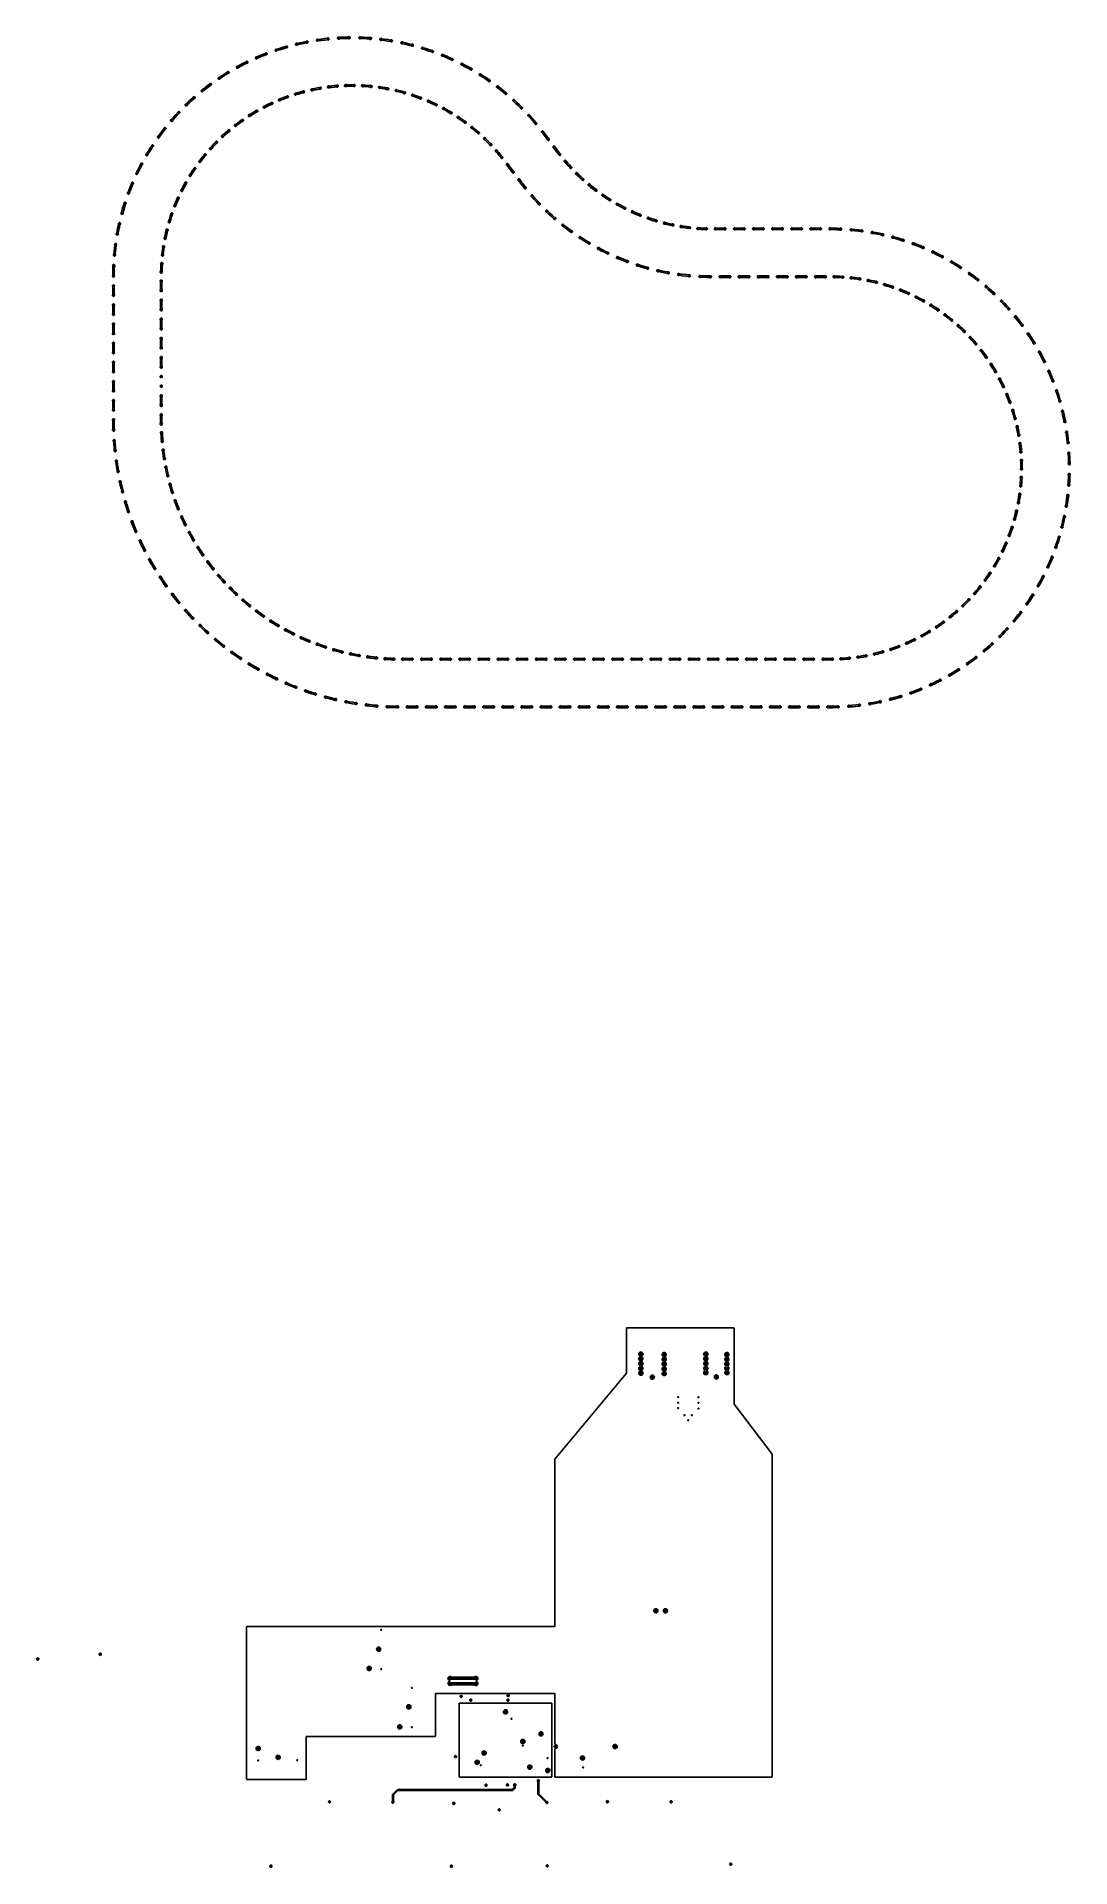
# Model space of a CAD drawing. Extents: x 97 to 313, y -170 to 213.
import ezdxf

# ---------------------------------------------------------------- set-up
doc = ezdxf.new("R2010")
doc.units = 0
doc.layers.add('BLACK', color=7, linetype='CONTINUOUS')

msp = doc.modelspace()

# ---------------------------------------------------------------- linework, layer by layer
at = {"layer": 'BLACK', "linetype": 'CONTINUOUS'}
for p, q in [((149.241, 210.603), (149.327, 210.62)), ((149.327, 210.62), (149.414, 210.603)), ((151.25, 210.962), (151.267, 211.048)), ((151.267, 210.876), (151.25, 210.962)), ((151.267, 211.048), (151.316, 211.121)), ((151.316, 210.803), (151.267, 210.876)), ((151.316, 211.121), (151.389, 211.17)), ((151.389, 210.754), (151.316, 210.803)), ((151.389, 211.17), (151.475, 211.187)), ((151.475, 210.737), (151.389, 210.754)), ((151.475, 211.187), (151.561, 211.17)), ((151.561, 210.754), (151.475, 210.737)), ((151.561, 211.17), (151.599, 211.145)), ((151.634, 210.803), (151.561, 210.754)), ((151.599, 211.145), (152.164, 211.276)), ((151.669, 210.854), (151.634, 210.803)), ((152.23, 210.985), (151.669, 210.854)), ((152.164, 211.276), (152.89, 211.434)), ((152.951, 211.141), (152.23, 210.985)), ((152.89, 211.434), (153.458, 211.548)), ((153.516, 211.255), (152.951, 211.141)), ((153.458, 211.548), (153.487, 211.592)), ((153.487, 211.592), (153.56, 211.641)), ((153.56, 211.225), (153.516, 211.255)), ((153.56, 211.641), (153.647, 211.658)), ((153.647, 211.208), (153.56, 211.225)), ((153.647, 211.658), (153.733, 211.641)), ((153.733, 211.225), (153.647, 211.208)), ((153.733, 211.641), (153.806, 211.592)), ((153.806, 211.274), (153.733, 211.225)), ((153.806, 211.592), (153.854, 211.519)), ((153.854, 211.347), (153.806, 211.274)), ((153.854, 211.519), (153.872, 211.433)), ((153.872, 211.433), (153.854, 211.347)), ((155.611, 211.807), (155.628, 211.893)), ((155.628, 211.721), (155.611, 211.807)), ((155.628, 211.893), (155.677, 211.966)), ((155.677, 211.648), (155.628, 211.721)), ((155.677, 211.966), (155.75, 212.015)), ((155.75, 211.599), (155.677, 211.648)), ((155.75, 212.015), (155.836, 212.032)), ((155.836, 211.582), (155.75, 211.599)), ((155.836, 212.032), (155.922, 212.015)), ((155.922, 211.599), (155.836, 211.582)), ((155.922, 212.015), (155.977, 211.978)), ((155.995, 211.648), (155.922, 211.599)), ((155.977, 211.978), (156.551, 212.058)), ((156.018, 211.682), (155.995, 211.648)), ((156.59, 211.762), (156.018, 211.682)), ((156.551, 212.058), (157.288, 212.151)), ((157.323, 211.854), (156.59, 211.762)), ((157.288, 212.151), (157.863, 212.214)), ((157.892, 211.917), (157.323, 211.854)), ((157.863, 212.214), (157.882, 212.242)), ((157.882, 212.242), (157.955, 212.291)), ((157.955, 211.875), (157.892, 211.917)), ((157.955, 212.291), (158.041, 212.308)), ((158.041, 211.858), (157.955, 211.875)), ((158.041, 212.308), (158.127, 212.291)), ((158.127, 211.875), (158.041, 211.858)), ((158.127, 212.291), (158.2, 212.242)), ((158.2, 211.924), (158.127, 211.875)), ((158.2, 212.242), (158.249, 212.169)), ((158.249, 211.997), (158.2, 211.924)), ((158.249, 212.169), (158.266, 212.083)), ((158.266, 212.083), (158.249, 211.997)), ((160.03, 212.261), (160.047, 212.347)), ((160.047, 212.175), (160.03, 212.261)), ((160.047, 212.347), (160.096, 212.42)), ((160.096, 212.102), (160.047, 212.175)), ((160.096, 212.42), (160.169, 212.469)), ((160.169, 212.053), (160.096, 212.102)), ((160.169, 212.469), (160.255, 212.486)), ((160.255, 212.036), (160.169, 212.053)), ((160.255, 212.486), (160.341, 212.469)), ((160.341, 212.053), (160.255, 212.036)), ((160.341, 212.469), (160.414, 212.42)), ((160.414, 212.102), (160.341, 212.053)), ((160.414, 212.419), (160.989, 212.448)), ((160.414, 212.42), (160.414, 212.419)), ((160.427, 212.121), (160.414, 212.102)), ((161.002, 212.15), (160.427, 212.121)), ((160.989, 212.448), (161.731, 212.475)), ((161.74, 212.176), (161.002, 212.15)), ((161.731, 212.475), (162.308, 212.487)), ((162.312, 212.188), (161.74, 212.176)), ((162.308, 212.487), (162.316, 212.5)), ((162.316, 212.181), (162.312, 212.188)), ((162.316, 212.5), (162.389, 212.548)), ((162.389, 212.133), (162.316, 212.181)), ((162.389, 212.548), (162.475, 212.566)), ((162.475, 212.116), (162.389, 212.133)), ((162.475, 212.566), (162.561, 212.548)), ((162.561, 212.133), (162.475, 212.116)), ((162.561, 212.548), (162.634, 212.5)), ((162.634, 212.181), (162.561, 212.133)), ((162.634, 212.5), (162.683, 212.427)), ((162.683, 212.254), (162.634, 212.181)), ((162.683, 212.427), (162.7, 212.341)), ((162.7, 212.341), (162.683, 212.254)), ((164.471, 212.321), (164.488, 212.407)), ((164.488, 212.235), (164.471, 212.321)), ((164.488, 212.407), (164.537, 212.48)), ((164.537, 212.162), (164.488, 212.235)), ((164.537, 212.48), (164.61, 212.529)), ((164.61, 212.114), (164.537, 212.162)), ((164.61, 212.529), (164.696, 212.546)), ((164.696, 212.096), (164.61, 212.114)), ((164.696, 212.546), (164.782, 212.529)), ((164.782, 212.114), (164.696, 212.096)), ((164.782, 212.529), (164.855, 212.48)), ((164.855, 212.162), (164.782, 212.114)), ((164.855, 212.48), (164.866, 212.465)), ((164.858, 212.166), (164.855, 212.162)), ((165.431, 212.145), (164.858, 212.166)), ((164.866, 212.465), (165.444, 212.443)), ((166.168, 212.105), (165.431, 212.145)), ((165.444, 212.443), (166.186, 212.403)), ((166.742, 212.066), (166.168, 212.105)), ((166.186, 212.403), (166.759, 212.364)), ((166.756, 212.044), (166.742, 212.066)), ((166.829, 211.996), (166.756, 212.044)), ((166.759, 212.364), (166.829, 212.411)), ((166.829, 212.411), (166.915, 212.429)), ((166.915, 211.979), (166.829, 211.996)), ((166.915, 212.429), (167.001, 212.411)), ((167.001, 211.996), (166.915, 211.979)), ((167.001, 212.411), (167.074, 212.363)), ((167.074, 212.044), (167.001, 211.996)), ((167.074, 212.363), (167.123, 212.29)), ((167.123, 212.117), (167.074, 212.044)), ((167.123, 212.29), (167.14, 212.204)), ((167.14, 212.204), (167.123, 212.117)), ((168.901, 211.987), (168.918, 212.073)), ((168.918, 211.901), (168.901, 211.987)), ((168.918, 212.073), (168.967, 212.146)), ((168.967, 211.828), (168.918, 211.901)), ((168.967, 212.146), (169.04, 212.195)), ((169.04, 211.779), (168.967, 211.828)), ((169.04, 212.195), (169.126, 212.212)), ((169.126, 211.762), (169.04, 211.779)), ((169.126, 212.212), (169.212, 212.195)), ((169.212, 211.779), (169.126, 211.762)), ((169.212, 212.195), (169.285, 212.146)), ((169.271, 211.819), (169.212, 211.779)), ((169.841, 211.746), (169.271, 211.819)), ((169.285, 212.146), (169.306, 212.116)), ((169.306, 212.116), (169.881, 212.042)), ((170.572, 211.642), (169.841, 211.746)), ((169.881, 212.042), (170.617, 211.937)), ((171.141, 211.552), (170.572, 211.642)), ((170.617, 211.937), (171.188, 211.847)), ((171.166, 211.514), (171.141, 211.552)), ((171.239, 211.465), (171.166, 211.514)), ((171.188, 211.847), (171.239, 211.881)), ((171.239, 211.881), (171.326, 211.898)), ((171.326, 211.448), (171.239, 211.465)), ((171.326, 211.898), (171.412, 211.881)), ((171.412, 211.465), (171.326, 211.448)), ((171.412, 211.881), (171.485, 211.832)), ((171.485, 211.514), (171.412, 211.465)), ((171.485, 211.832), (171.533, 211.759)), ((171.533, 211.587), (171.485, 211.514)), ((171.533, 211.759), (171.551, 211.673)), ((171.551, 211.673), (171.533, 211.587)), ((173.283, 211.261), (173.3, 211.348)), ((173.3, 211.175), (173.283, 211.261)), ((173.3, 211.348), (173.349, 211.421)), ((173.349, 211.102), (173.3, 211.175)), ((173.349, 211.421), (173.422, 211.469)), ((173.422, 211.054), (173.349, 211.102)), ((173.422, 211.469), (173.508, 211.486)), ((173.508, 211.036), (173.422, 211.054)), ((173.508, 211.486), (173.594, 211.469)), ((173.594, 211.054), (173.508, 211.036)), ((173.594, 211.469), (173.667, 211.421)), ((173.636, 211.081), (173.594, 211.054)), ((174.2, 210.958), (173.636, 211.081)), ((173.667, 211.421), (173.699, 211.373)), ((173.699, 211.373), (174.266, 211.249)), ((174.918, 210.789), (174.2, 210.958)), ((174.266, 211.249), (174.989, 211.079)), ((175.475, 210.649), (174.918, 210.789)), ((174.989, 211.079), (175.551, 210.938)), ((175.512, 210.594), (175.475, 210.649)), ((175.551, 210.938), (175.585, 210.961)), ((175.585, 210.961), (175.671, 210.978)), ((175.671, 210.978), (175.757, 210.961)), ((175.757, 210.961), (175.83, 210.912)), ((175.83, 210.912), (175.879, 210.839)), ((175.879, 210.667), (175.83, 210.594)), ((175.879, 210.839), (175.896, 210.753)), ((175.896, 210.753), (175.879, 210.667)), ((139.661, 206.652), (140.32, 206.995)), ((140.32, 206.995), (140.837, 207.255)), ((140.966, 206.985), (140.456, 206.729)), ((140.837, 207.255), (140.842, 207.28)), ((140.842, 207.28), (140.891, 207.353)), ((140.891, 207.353), (140.964, 207.401)), ((140.964, 207.401), (141.05, 207.419)), ((141.05, 206.969), (140.966, 206.985)), ((141.05, 207.419), (141.136, 207.401)), ((141.136, 206.986), (141.05, 206.969)), ((141.136, 207.401), (141.209, 207.353)), ((141.209, 207.035), (141.136, 206.986)), ((141.209, 207.353), (141.258, 207.28)), ((141.258, 207.108), (141.209, 207.035)), ((141.258, 207.28), (141.275, 207.194)), ((141.275, 207.194), (141.258, 207.108)), ((142.838, 208.131), (142.855, 208.217)), ((142.855, 208.045), (142.838, 208.131)), ((142.855, 208.217), (142.904, 208.29)), ((142.904, 207.972), (142.855, 208.045)), ((142.904, 208.29), (142.977, 208.339)), ((142.977, 207.923), (142.904, 207.972)), ((142.977, 208.339), (143.063, 208.356)), ((143.063, 207.906), (142.977, 207.923)), ((143.063, 208.356), (143.149, 208.339)), ((143.149, 207.923), (143.063, 207.906)), ((143.149, 208.339), (143.156, 208.334)), ((143.222, 207.972), (143.149, 207.923)), ((143.156, 208.334), (143.686, 208.562)), ((143.271, 208.045), (143.222, 207.972)), ((143.274, 208.06), (143.271, 208.045)), ((143.802, 208.287), (143.274, 208.06)), ((143.686, 208.562), (144.373, 208.845)), ((144.485, 208.569), (143.802, 208.287)), ((144.373, 208.845), (144.908, 209.057)), ((145.018, 208.779), (144.485, 208.569)), ((144.908, 209.057), (144.909, 209.065)), ((144.909, 209.065), (144.958, 209.138)), ((144.958, 209.138), (145.031, 209.186)), ((145.031, 208.771), (145.018, 208.779)), ((145.031, 209.186), (145.117, 209.203)), ((145.117, 208.753), (145.031, 208.771)), ((145.117, 209.203), (145.203, 209.186)), ((145.203, 208.771), (145.117, 208.753)), ((145.203, 209.186), (145.276, 209.138)), ((145.276, 208.819), (145.203, 208.771)), ((145.276, 209.138), (145.325, 209.065)), ((145.325, 208.892), (145.276, 208.819)), ((145.325, 209.065), (145.342, 208.978)), ((145.342, 208.978), (145.325, 208.892)), ((146.981, 209.734), (146.998, 209.82)), ((146.998, 209.647), (146.981, 209.734)), ((146.998, 209.82), (147.047, 209.893)), ((147.047, 209.574), (146.998, 209.647)), ((147.047, 209.893), (147.12, 209.941)), ((147.12, 209.526), (147.047, 209.574)), ((147.12, 209.941), (147.206, 209.959)), ((147.206, 209.509), (147.12, 209.526)), ((147.206, 209.959), (147.292, 209.941)), ((147.292, 209.526), (147.206, 209.509)), ((147.292, 209.941), (147.314, 209.927)), ((147.365, 209.574), (147.292, 209.526)), ((147.314, 209.927), (147.865, 210.108)), ((147.412, 209.645), (147.365, 209.574)), ((147.956, 209.823), (147.412, 209.645)), ((147.865, 210.108), (148.574, 210.329)), ((148.661, 210.043), (147.956, 209.823)), ((148.574, 210.329), (149.127, 210.492)), ((149.213, 210.206), (148.661, 210.043)), ((149.127, 210.492), (149.168, 210.554)), ((149.168, 210.554), (149.241, 210.603)), ((149.241, 210.187), (149.213, 210.206)), ((149.327, 210.17), (149.241, 210.187)), ((149.414, 210.187), (149.327, 210.17)), ((149.414, 210.603), (149.487, 210.554)), ((149.487, 210.236), (149.414, 210.187)), ((149.487, 210.554), (149.535, 210.481)), ((149.535, 210.309), (149.487, 210.236)), ((149.535, 210.481), (149.552, 210.395)), ((149.552, 210.395), (149.535, 210.309)), ((175.585, 210.545), (175.512, 210.594)), ((175.671, 210.528), (175.585, 210.545)), ((175.757, 210.545), (175.671, 210.528)), ((175.83, 210.594), (175.757, 210.545)), ((177.584, 210.149), (177.601, 210.236)), ((177.601, 210.063), (177.584, 210.149)), ((177.601, 210.236), (177.65, 210.309)), ((177.65, 209.99), (177.601, 210.063)), ((177.65, 210.309), (177.723, 210.357)), ((177.723, 209.942), (177.65, 209.99)), ((177.723, 210.357), (177.809, 210.374)), ((177.809, 209.924), (177.723, 209.942)), ((177.809, 210.374), (177.895, 210.357)), ((177.895, 209.942), (177.809, 209.924)), ((177.895, 210.357), (177.968, 210.309)), ((177.92, 209.959), (177.895, 209.942)), ((178.47, 209.785), (177.92, 209.959)), ((177.968, 210.309), (178.012, 210.243)), ((178.012, 210.243), (178.562, 210.07)), ((179.171, 209.553), (178.47, 209.785)), ((178.562, 210.07), (179.267, 209.836)), ((179.71, 209.366), (179.171, 209.553)), ((179.267, 209.836), (179.813, 209.646)), ((179.71, 209.365), (179.71, 209.366)), ((179.759, 209.292), (179.71, 209.365)), ((179.832, 209.243), (179.759, 209.292)), ((179.813, 209.646), (179.832, 209.659)), ((179.832, 209.659), (179.918, 209.676)), ((179.918, 209.226), (179.832, 209.243)), ((179.918, 209.676), (180.004, 209.659)), ((180.004, 209.243), (179.918, 209.226)), ((180.004, 209.659), (180.077, 209.61)), ((180.077, 209.292), (180.004, 209.243)), ((180.077, 209.61), (180.126, 209.537)), ((180.126, 209.365), (180.077, 209.292)), ((180.126, 209.537), (180.143, 209.451)), ((180.143, 209.451), (180.126, 209.365)), ((181.769, 208.66), (181.786, 208.746)), ((181.786, 208.574), (181.769, 208.66)), ((181.786, 208.746), (181.835, 208.819)), ((181.835, 208.501), (181.786, 208.574)), ((181.835, 208.819), (181.908, 208.868)), ((181.908, 208.452), (181.835, 208.501)), ((181.908, 208.868), (181.994, 208.885)), ((181.994, 208.435), (181.908, 208.452)), ((181.994, 208.885), (182.08, 208.868)), ((182.08, 208.452), (181.994, 208.435)), ((182.08, 208.868), (182.153, 208.819)), ((182.09, 208.459), (182.08, 208.452)), ((182.62, 208.239), (182.09, 208.459)), ((182.153, 208.819), (182.202, 208.746)), ((182.202, 208.746), (182.204, 208.735)), ((182.204, 208.735), (182.737, 208.514)), ((183.298, 207.946), (182.62, 208.239)), ((182.737, 208.514), (183.419, 208.219)), ((183.821, 207.71), (183.298, 207.946)), ((183.419, 208.219), (183.943, 207.983)), ((183.825, 207.691), (183.821, 207.71)), ((183.874, 207.618), (183.825, 207.691)), ((183.947, 207.57), (183.874, 207.618)), ((183.943, 207.983), (183.947, 207.985)), ((183.947, 207.985), (184.033, 208.002)), ((184.033, 207.552), (183.947, 207.57)), ((184.033, 208.002), (184.119, 207.985)), ((184.119, 207.57), (184.033, 207.552)), ((184.119, 207.985), (184.192, 207.936)), ((184.192, 207.618), (184.119, 207.57)), ((184.192, 207.936), (184.241, 207.864)), ((184.241, 207.691), (184.192, 207.618)), ((184.241, 207.864), (184.258, 207.777)), ((184.258, 207.777), (184.241, 207.691)), ((185.805, 206.805), (185.822, 206.891)), ((185.822, 206.719), (185.805, 206.805)), ((185.822, 206.891), (185.871, 206.964)), ((185.871, 206.964), (185.944, 207.013)), ((185.944, 207.013), (186.03, 207.03)), ((186.03, 207.03), (186.116, 207.013)), ((186.116, 207.013), (186.189, 206.964)), ((186.189, 206.964), (186.238, 206.891)), ((186.238, 206.891), (186.244, 206.863)), ((186.244, 206.863), (186.757, 206.594)), ((135.06, 203.858), (135.077, 203.944)), ((135.077, 203.771), (135.06, 203.858)), ((135.077, 203.944), (135.125, 204.017)), ((135.125, 203.698), (135.077, 203.771)), ((135.125, 204.017), (135.198, 204.065)), ((135.198, 203.65), (135.125, 203.698)), ((135.198, 204.065), (135.285, 204.083)), ((135.285, 203.633), (135.198, 203.65)), ((135.285, 204.083), (135.337, 204.072)), ((135.371, 203.65), (135.285, 203.633)), ((135.337, 204.072), (135.822, 204.392)), ((135.444, 203.698), (135.371, 203.65)), ((135.492, 203.771), (135.444, 203.698)), ((135.503, 203.824), (135.492, 203.771)), ((135.984, 204.142), (135.503, 203.824)), ((135.822, 204.392), (136.447, 204.792)), ((136.606, 204.539), (135.984, 204.142)), ((136.447, 204.792), (136.94, 205.097)), ((137.095, 204.842), (136.606, 204.539)), ((136.94, 205.097), (136.949, 205.141)), ((136.949, 205.141), (136.997, 205.214)), ((136.997, 205.214), (137.07, 205.263)), ((137.07, 205.263), (137.156, 205.28)), ((137.156, 204.83), (137.095, 204.842)), ((137.156, 205.28), (137.243, 205.263)), ((137.243, 204.847), (137.156, 204.83)), ((137.243, 205.263), (137.316, 205.214)), ((137.316, 204.896), (137.243, 204.847)), ((137.316, 205.214), (137.364, 205.141)), ((137.364, 204.969), (137.316, 204.896)), ((137.364, 205.141), (137.381, 205.055)), ((137.381, 205.055), (137.364, 204.969)), ((138.854, 206.167), (138.871, 206.253)), ((138.871, 206.081), (138.854, 206.167)), ((138.871, 206.253), (138.92, 206.326)), ((138.92, 206.008), (138.871, 206.081)), ((138.92, 206.326), (138.993, 206.375)), ((138.993, 205.959), (138.92, 206.008)), ((138.993, 206.375), (139.079, 206.392)), ((139.079, 205.942), (138.993, 205.959)), ((139.079, 206.392), (139.153, 206.378)), ((139.165, 205.959), (139.079, 205.942)), ((139.153, 206.378), (139.661, 206.652)), ((139.238, 206.008), (139.165, 205.959)), ((139.287, 206.081), (139.238, 206.008)), ((139.293, 206.114), (139.287, 206.081)), ((139.801, 206.388), (139.293, 206.114)), ((140.456, 206.729), (139.801, 206.388)), ((185.871, 206.646), (185.822, 206.719)), ((185.944, 206.597), (185.871, 206.646)), ((186.03, 206.58), (185.944, 206.597)), ((186.109, 206.596), (186.03, 206.58)), ((186.617, 206.33), (186.109, 206.596)), ((187.266, 205.978), (186.617, 206.33)), ((186.757, 206.594), (187.41, 206.239)), ((187.768, 205.696), (187.266, 205.978)), ((187.41, 206.239), (187.913, 205.956)), ((187.775, 205.659), (187.768, 205.696)), ((187.824, 205.586), (187.775, 205.659)), ((187.897, 205.537), (187.824, 205.586)), ((187.983, 205.52), (187.897, 205.537)), ((187.913, 205.956), (187.983, 205.97)), ((187.983, 205.97), (188.069, 205.953)), ((188.069, 205.537), (187.983, 205.52)), ((188.069, 205.953), (188.142, 205.904)), ((188.142, 205.586), (188.069, 205.537)), ((188.142, 205.904), (188.191, 205.831)), ((188.191, 205.659), (188.142, 205.586)), ((188.191, 205.831), (188.208, 205.745)), ((188.208, 205.745), (188.191, 205.659)), ((189.661, 204.6), (189.678, 204.686)), ((189.678, 204.513), (189.661, 204.6)), ((189.678, 204.686), (189.727, 204.759)), ((189.727, 204.441), (189.678, 204.513)), ((189.727, 204.759), (189.8, 204.807)), ((189.8, 204.392), (189.727, 204.441)), ((189.8, 204.807), (189.886, 204.825)), ((189.886, 204.375), (189.8, 204.392)), ((189.886, 204.825), (189.972, 204.807)), ((189.943, 204.386), (189.886, 204.375)), ((190.428, 204.074), (189.943, 204.386)), ((189.972, 204.807), (190.045, 204.759)), ((190.045, 204.759), (190.094, 204.686)), ((190.094, 204.686), (190.103, 204.638)), ((190.103, 204.638), (190.591, 204.324)), ((191.043, 203.666), (190.428, 204.074)), ((190.591, 204.324), (191.21, 203.913)), ((191.518, 203.34), (191.043, 203.666)), ((191.21, 203.913), (191.688, 203.586)), ((191.529, 203.284), (191.518, 203.34)), ((191.578, 203.211), (191.529, 203.284)), ((191.651, 203.162), (191.578, 203.211)), ((191.737, 203.145), (191.651, 203.162)), ((191.688, 203.586), (191.737, 203.595)), ((191.737, 203.595), (191.823, 203.578)), ((191.823, 203.162), (191.737, 203.145)), ((191.823, 203.578), (191.896, 203.529)), ((191.896, 203.211), (191.823, 203.162)), ((191.896, 203.529), (191.944, 203.456)), ((191.944, 203.284), (191.896, 203.211)), ((191.944, 203.456), (191.962, 203.37)), ((191.962, 203.37), (191.944, 203.284)), ((128.818, 198.897), (129.363, 199.402)), ((129.564, 199.181), (129.022, 198.679)), ((129.363, 199.402), (129.79, 199.785)), ((129.992, 199.565), (129.564, 199.181)), ((129.79, 199.785), (129.807, 199.871)), ((129.79, 199.785), (129.79, 199.785)), ((129.807, 199.871), (129.856, 199.944)), ((129.856, 199.944), (129.929, 199.993)), ((129.929, 199.993), (130.015, 200.01)), ((130.015, 199.56), (129.992, 199.565)), ((130.015, 200.01), (130.101, 199.993)), ((130.101, 199.577), (130.015, 199.56)), ((130.101, 199.993), (130.174, 199.944)), ((130.174, 199.626), (130.101, 199.577)), ((130.174, 199.944), (130.223, 199.871)), ((130.223, 199.699), (130.174, 199.626)), ((130.223, 199.871), (130.24, 199.785)), ((130.24, 199.785), (130.223, 199.699)), ((131.485, 201.22), (131.502, 201.306)), ((131.502, 201.134), (131.485, 201.22)), ((131.502, 201.306), (131.551, 201.379)), ((131.551, 201.061), (131.502, 201.134)), ((131.551, 201.379), (131.624, 201.428)), ((131.624, 201.012), (131.551, 201.061)), ((131.624, 201.428), (131.71, 201.445)), ((131.71, 200.995), (131.624, 201.012)), ((131.71, 201.445), (131.744, 201.439)), ((131.796, 201.012), (131.71, 200.995)), ((131.744, 201.439), (132.198, 201.8)), ((131.869, 201.061), (131.796, 201.012)), ((131.918, 201.134), (131.869, 201.061)), ((131.933, 201.207), (131.918, 201.134)), ((132.382, 201.565), (131.933, 201.207)), ((132.198, 201.8), (132.785, 202.254)), ((132.966, 202.017), (132.382, 201.565)), ((132.785, 202.254), (133.248, 202.601)), ((133.427, 202.362), (132.966, 202.017)), ((133.248, 202.601), (133.261, 202.665)), ((133.261, 202.665), (133.309, 202.738)), ((133.309, 202.738), (133.382, 202.787)), ((133.382, 202.787), (133.468, 202.804)), ((133.468, 202.354), (133.427, 202.362)), ((133.468, 202.804), (133.555, 202.787)), ((133.555, 202.371), (133.468, 202.354)), ((133.555, 202.787), (133.628, 202.738)), ((133.628, 202.42), (133.555, 202.371)), ((133.628, 202.738), (133.676, 202.665)), ((133.676, 202.493), (133.628, 202.42)), ((133.676, 202.665), (133.693, 202.579)), ((133.693, 202.579), (133.676, 202.493)), ((147.674, 199.322), (147.691, 199.408)), ((147.691, 199.236), (147.674, 199.322)), ((147.691, 199.408), (147.74, 199.481)), ((147.74, 199.163), (147.691, 199.236)), ((147.74, 199.481), (147.813, 199.53)), ((147.813, 199.114), (147.74, 199.163)), ((147.813, 199.53), (147.899, 199.547)), ((147.899, 199.547), (147.985, 199.53)), ((147.985, 199.53), (147.996, 199.523)), ((148.058, 199.163), (147.985, 199.114)), ((147.996, 199.523), (148.394, 199.684)), ((148.107, 199.236), (148.058, 199.163)), ((148.109, 199.246), (148.107, 199.236)), ((148.504, 199.406), (148.109, 199.246)), ((148.394, 199.684), (148.949, 199.898)), ((149.054, 199.619), (148.504, 199.406)), ((148.949, 199.898), (149.349, 200.046)), ((149.455, 199.766), (149.054, 199.619)), ((149.349, 200.049), (149.398, 200.122)), ((149.349, 200.046), (149.349, 200.049)), ((149.398, 200.122), (149.471, 200.171)), ((149.471, 199.755), (149.455, 199.766)), ((149.471, 200.171), (149.557, 200.188)), ((149.557, 199.738), (149.471, 199.755)), ((149.557, 200.188), (149.643, 200.171)), ((149.643, 199.755), (149.557, 199.738)), ((149.643, 200.171), (149.716, 200.122)), ((149.716, 199.804), (149.643, 199.755)), ((149.716, 200.122), (149.765, 200.049)), ((149.765, 199.877), (149.716, 199.804)), ((149.765, 200.049), (149.782, 199.963)), ((149.782, 199.963), (149.765, 199.877)), ((151.016, 200.53), (151.034, 200.616)), ((151.034, 200.444), (151.016, 200.53)), ((151.034, 200.616), (151.082, 200.689)), ((151.082, 200.371), (151.034, 200.444)), ((151.082, 200.689), (151.155, 200.738)), ((151.155, 200.322), (151.082, 200.371)), ((151.155, 200.738), (151.241, 200.755)), ((151.241, 200.305), (151.155, 200.322)), ((151.241, 200.755), (151.327, 200.738)), ((151.327, 200.322), (151.241, 200.305)), ((151.327, 200.738), (151.353, 200.721)), ((151.4, 200.371), (151.327, 200.322)), ((151.353, 200.721), (151.766, 200.846)), ((151.444, 200.436), (151.4, 200.371)), ((151.851, 200.56), (151.444, 200.436)), ((151.766, 200.846), (152.338, 201.011)), ((152.418, 200.723), (151.851, 200.56)), ((152.338, 201.011), (152.752, 201.123)), ((152.831, 200.835), (152.418, 200.723)), ((152.752, 201.123), (152.791, 201.181)), ((152.791, 201.181), (152.864, 201.229)), ((152.864, 200.814), (152.831, 200.835)), ((152.864, 201.229), (152.95, 201.247)), ((152.95, 200.797), (152.864, 200.814)), ((152.95, 201.247), (153.036, 201.229)), ((153.036, 200.814), (152.95, 200.797)), ((153.036, 201.229), (153.109, 201.181)), ((153.109, 200.862), (153.036, 200.814)), ((153.109, 201.181), (153.158, 201.108)), ((153.158, 200.935), (153.109, 200.862)), ((153.158, 201.108), (153.175, 201.022)), ((153.175, 201.022), (153.158, 200.935)), ((154.452, 201.437), (154.47, 201.523)), ((154.47, 201.351), (154.452, 201.437)), ((154.47, 201.523), (154.518, 201.596)), ((154.518, 201.278), (154.47, 201.351)), ((154.518, 201.596), (154.591, 201.644)), ((154.591, 201.229), (154.518, 201.278)), ((154.591, 201.644), (154.677, 201.662)), ((154.677, 201.212), (154.591, 201.229)), ((154.677, 201.662), (154.764, 201.644)), ((154.764, 201.229), (154.677, 201.212)), ((154.764, 201.644), (154.805, 201.617)), ((154.837, 201.278), (154.764, 201.229)), ((154.805, 201.617), (155.228, 201.705)), ((154.868, 201.324), (154.837, 201.278)), ((155.287, 201.412), (154.868, 201.324)), ((155.228, 201.705), (155.812, 201.818)), ((155.867, 201.524), (155.287, 201.412)), ((155.812, 201.818), (156.237, 201.894)), ((156.288, 201.599), (155.867, 201.524)), ((156.237, 201.894), (156.264, 201.934)), ((156.264, 201.934), (156.337, 201.983)), ((156.337, 201.567), (156.288, 201.599)), ((156.337, 201.983), (156.423, 202)), ((156.423, 201.55), (156.337, 201.567)), ((156.423, 202), (156.509, 201.983)), ((156.509, 201.567), (156.423, 201.55)), ((156.509, 201.983), (156.582, 201.934)), ((156.582, 201.616), (156.509, 201.567)), ((156.582, 201.934), (156.63, 201.861)), ((156.63, 201.689), (156.582, 201.616)), ((156.63, 201.861), (156.648, 201.775)), ((156.648, 201.775), (156.63, 201.689)), ((157.955, 202.035), (157.972, 202.121)), ((157.972, 201.949), (157.955, 202.035)), ((157.972, 202.121), (158.021, 202.194)), ((158.021, 201.876), (157.972, 201.949)), ((158.021, 202.194), (158.094, 202.243)), ((158.094, 201.827), (158.021, 201.876)), ((158.094, 202.243), (158.18, 202.26)), ((158.18, 201.81), (158.094, 201.827)), ((158.18, 202.26), (158.266, 202.243)), ((158.266, 201.827), (158.18, 201.81)), ((158.266, 202.243), (158.326, 202.203)), ((158.339, 201.876), (158.266, 201.827)), ((158.326, 202.203), (158.753, 202.253)), ((158.36, 201.906), (158.339, 201.876)), ((158.786, 201.956), (158.36, 201.906)), ((158.753, 202.253), (159.344, 202.314)), ((159.373, 202.016), (158.786, 201.956)), ((159.344, 202.314), (159.774, 202.352)), ((159.795, 202.054), (159.373, 202.016)), ((159.774, 202.352), (159.79, 202.376)), ((159.79, 202.376), (159.863, 202.424)), ((159.863, 202.009), (159.795, 202.054)), ((159.863, 202.424), (159.949, 202.442)), ((159.949, 201.992), (159.863, 202.009)), ((159.949, 202.442), (160.035, 202.424)), ((160.035, 202.009), (159.949, 201.992)), ((160.035, 202.424), (160.108, 202.376)), ((160.108, 202.057), (160.035, 202.009)), ((160.108, 202.376), (160.157, 202.303)), ((160.157, 202.13), (160.108, 202.057)), ((160.157, 202.303), (160.174, 202.217)), ((160.174, 202.217), (160.157, 202.13)), ((161.498, 202.32), (161.515, 202.406)), ((161.515, 202.233), (161.498, 202.32)), ((161.515, 202.406), (161.563, 202.479)), ((161.563, 202.16), (161.515, 202.233)), ((161.563, 202.479), (161.636, 202.527)), ((161.636, 202.112), (161.563, 202.16)), ((161.636, 202.527), (161.723, 202.545)), ((161.723, 202.095), (161.636, 202.112)), ((161.723, 202.545), (161.809, 202.527)), ((161.809, 202.112), (161.723, 202.095)), ((161.809, 202.527), (161.882, 202.479)), ((161.882, 202.16), (161.809, 202.112)), ((161.882, 202.479), (161.885, 202.474)), ((161.892, 202.175), (161.882, 202.16)), ((161.885, 202.474), (162.312, 202.486)), ((162.318, 202.187), (161.892, 202.175)), ((162.312, 202.486), (162.907, 202.494)), ((162.909, 202.196), (162.318, 202.187)), ((162.907, 202.494), (163.335, 202.494)), ((163.334, 202.195), (162.909, 202.196)), ((163.341, 202.185), (163.334, 202.195)), ((163.335, 202.494), (163.341, 202.503)), ((163.341, 202.503), (163.414, 202.552)), ((163.414, 202.136), (163.341, 202.185)), ((163.414, 202.552), (163.5, 202.569)), ((163.5, 202.119), (163.414, 202.136)), ((163.5, 202.569), (163.586, 202.552)), ((163.586, 202.136), (163.5, 202.119)), ((163.586, 202.552), (163.659, 202.503)), ((163.659, 202.185), (163.586, 202.136)), ((163.659, 202.503), (163.708, 202.43)), ((163.708, 202.258), (163.659, 202.185)), ((163.708, 202.43), (163.725, 202.344)), ((163.725, 202.344), (163.708, 202.258)), ((165.051, 202.289), (165.068, 202.375)), ((165.068, 202.203), (165.051, 202.289)), ((165.068, 202.375), (165.117, 202.448)), ((165.117, 202.13), (165.068, 202.203)), ((165.117, 202.448), (165.19, 202.497)), ((165.19, 202.081), (165.117, 202.13)), ((165.19, 202.497), (165.276, 202.514)), ((165.276, 202.064), (165.19, 202.081)), ((165.276, 202.514), (165.362, 202.497)), ((165.362, 202.081), (165.276, 202.064)), ((165.362, 202.497), (165.435, 202.448)), ((165.435, 202.13), (165.362, 202.081)), ((165.435, 202.448), (165.448, 202.429)), ((165.858, 202.104), (165.435, 202.13)), ((165.435, 202.13), (165.435, 202.13)), ((165.448, 202.429), (165.878, 202.403)), ((166.446, 202.06), (165.858, 202.104)), ((165.878, 202.403), (166.471, 202.358)), ((166.873, 202.022), (166.446, 202.06)), ((166.471, 202.358), (166.897, 202.319)), ((166.89, 201.996), (166.873, 202.022)), ((166.963, 201.947), (166.89, 201.996)), ((166.897, 202.319), (166.963, 202.363)), ((166.963, 202.363), (167.049, 202.38)), ((167.049, 201.93), (166.963, 201.947)), ((167.049, 202.38), (167.135, 202.363)), ((167.135, 201.947), (167.049, 201.93)), ((167.135, 202.363), (167.208, 202.314)), ((167.208, 201.996), (167.135, 201.947)), ((167.208, 202.314), (167.257, 202.241)), ((167.257, 202.069), (167.208, 201.996)), ((167.257, 202.241), (167.274, 202.155)), ((167.274, 202.155), (167.257, 202.069)), ((168.588, 201.943), (168.605, 202.029)), ((168.605, 201.857), (168.588, 201.943)), ((168.605, 202.029), (168.654, 202.102)), ((168.654, 201.784), (168.605, 201.857)), ((168.654, 202.102), (168.727, 202.151)), ((168.727, 201.735), (168.654, 201.784)), ((168.727, 202.151), (168.813, 202.168)), ((168.813, 201.718), (168.727, 201.735)), ((168.813, 202.168), (168.899, 202.151)), ((168.899, 201.735), (168.813, 201.718)), ((168.899, 202.151), (168.972, 202.102)), ((168.953, 201.771), (168.899, 201.735)), ((169.376, 201.708), (168.953, 201.771)), ((168.972, 202.102), (168.995, 202.067)), ((168.995, 202.067), (169.423, 202.003)), ((169.958, 201.611), (169.376, 201.708)), ((169.423, 202.003), (170.009, 201.906)), ((170.38, 201.535), (169.958, 201.611)), ((170.009, 201.906), (170.433, 201.829)), ((170.407, 201.493), (170.38, 201.535)), ((170.48, 201.445), (170.407, 201.493)), ((170.433, 201.829), (170.48, 201.86)), ((170.48, 201.86), (170.567, 201.877)), ((170.567, 201.427), (170.48, 201.445)), ((170.567, 201.877), (170.653, 201.86)), ((170.653, 201.445), (170.567, 201.427)), ((170.653, 201.86), (170.726, 201.812)), ((170.726, 201.493), (170.653, 201.445)), ((170.726, 201.812), (170.774, 201.739)), ((170.774, 201.566), (170.726, 201.493)), ((170.774, 201.739), (170.792, 201.652)), ((170.792, 201.652), (170.774, 201.566)), ((172.08, 201.284), (172.097, 201.371)), ((172.097, 201.198), (172.08, 201.284)), ((172.097, 201.371), (172.146, 201.444)), ((172.146, 201.125), (172.097, 201.198)), ((172.146, 201.444), (172.219, 201.492)), ((172.219, 201.077), (172.146, 201.125)), ((172.219, 201.492), (172.305, 201.509)), ((172.305, 201.059), (172.219, 201.077)), ((172.305, 201.509), (172.391, 201.492)), ((172.391, 201.077), (172.305, 201.059)), ((172.391, 201.492), (172.464, 201.444)), ((172.428, 201.101), (172.391, 201.077)), ((172.845, 201), (172.428, 201.101)), ((172.464, 201.444), (172.499, 201.392)), ((172.499, 201.392), (172.918, 201.29)), ((173.416, 200.852), (172.845, 201)), ((172.918, 201.29), (173.493, 201.141)), ((173.827, 200.74), (173.416, 200.852)), ((173.493, 201.141), (173.909, 201.027)), ((173.867, 200.68), (173.827, 200.74)), ((173.94, 200.632), (173.867, 200.68)), ((173.909, 201.027), (173.94, 201.047)), ((173.94, 201.047), (174.026, 201.064)), ((174.026, 200.614), (173.94, 200.632)), ((174.026, 201.064), (174.112, 201.047)), ((174.112, 200.632), (174.026, 200.614)), ((174.112, 201.047), (174.185, 200.999)), ((174.185, 200.68), (174.112, 200.632)), ((174.185, 200.999), (174.234, 200.926)), ((174.234, 200.753), (174.185, 200.68)), ((174.234, 200.926), (174.251, 200.839)), ((174.251, 200.839), (174.234, 200.753)), ((175.5, 200.319), (175.517, 200.405)), ((175.517, 200.233), (175.5, 200.319)), ((175.517, 200.405), (175.566, 200.478)), ((175.566, 200.16), (175.517, 200.233)), ((175.566, 200.478), (175.639, 200.527)), ((175.639, 200.111), (175.566, 200.16)), ((175.639, 200.527), (175.725, 200.544)), ((175.725, 200.094), (175.639, 200.111)), ((175.725, 200.544), (175.811, 200.527)), ((175.811, 200.111), (175.725, 200.094)), ((175.811, 200.527), (175.884, 200.478)), ((175.832, 200.125), (175.811, 200.111)), ((176.237, 199.987), (175.832, 200.125)), ((175.884, 200.478), (175.931, 200.407)), ((175.931, 200.407), (176.336, 200.27)), ((176.794, 199.79), (176.237, 199.987)), ((176.336, 200.27), (176.896, 200.07)), ((177.191, 199.642), (176.794, 199.79)), ((176.896, 200.07), (177.298, 199.92)), ((177.192, 199.637), (177.191, 199.642)), ((177.24, 199.564), (177.192, 199.637)), ((177.313, 199.515), (177.24, 199.564)), ((177.298, 199.92), (177.313, 199.931)), ((177.313, 199.931), (177.4, 199.948)), ((177.4, 199.498), (177.313, 199.515)), ((177.4, 199.948), (177.486, 199.931)), ((177.486, 199.515), (177.4, 199.498)), ((177.486, 199.931), (177.559, 199.882)), ((177.559, 199.564), (177.486, 199.515)), ((177.559, 199.882), (177.607, 199.809)), ((177.607, 199.637), (177.559, 199.564)), ((177.607, 199.809), (177.625, 199.723)), ((177.625, 199.723), (177.607, 199.637)), ((178.82, 199.053), (178.838, 199.139)), ((178.838, 199.139), (178.886, 199.212)), ((178.886, 199.212), (178.959, 199.261)), ((178.959, 199.261), (179.045, 199.278)), ((179.045, 199.278), (179.132, 199.261)), ((179.132, 199.261), (179.205, 199.212)), ((179.205, 199.212), (179.253, 199.139)), ((179.253, 199.139), (179.256, 199.124)), ((193.305, 202.06), (193.323, 202.146)), ((193.323, 201.974), (193.305, 202.06)), ((193.323, 202.146), (193.371, 202.219)), ((193.371, 201.901), (193.323, 201.974)), ((193.371, 202.219), (193.444, 202.268)), ((193.444, 201.852), (193.371, 201.901)), ((193.444, 202.268), (193.53, 202.285)), ((193.53, 201.835), (193.444, 201.852)), ((193.53, 202.285), (193.616, 202.268)), ((193.568, 201.843), (193.53, 201.835)), ((194.024, 201.489), (193.568, 201.843)), ((193.616, 202.268), (193.689, 202.219)), ((193.689, 202.219), (193.738, 202.146)), ((193.738, 202.146), (193.752, 202.078)), ((193.752, 202.078), (194.209, 201.723)), ((194.6, 201.027), (194.024, 201.489)), ((194.209, 201.723), (194.789, 201.259)), ((195.042, 200.663), (194.6, 201.027)), ((194.789, 201.259), (195.235, 200.891)), ((195.057, 200.585), (195.042, 200.663)), ((195.106, 200.512), (195.057, 200.585)), ((195.179, 200.464), (195.106, 200.512)), ((195.265, 200.447), (195.179, 200.464)), ((195.235, 200.891), (195.265, 200.897)), ((195.265, 200.897), (195.351, 200.879)), ((195.351, 200.464), (195.265, 200.447)), ((195.351, 200.879), (195.424, 200.831)), ((195.424, 200.512), (195.351, 200.464)), ((195.424, 200.831), (195.473, 200.758)), ((195.473, 200.585), (195.424, 200.512)), ((195.473, 200.758), (195.49, 200.672)), ((195.49, 200.672), (195.473, 200.585)), ((196.71, 199.208), (196.727, 199.294)), ((196.727, 199.122), (196.71, 199.208)), ((196.727, 199.294), (196.776, 199.367)), ((196.776, 199.367), (196.849, 199.416)), ((196.849, 199.416), (196.935, 199.433)), ((196.935, 199.433), (197.021, 199.416)), ((197.021, 199.416), (197.094, 199.367)), ((197.094, 199.367), (197.143, 199.294)), ((197.143, 199.294), (197.16, 199.208)), ((197.16, 199.208), (197.16, 199.204)), ((197.16, 199.204), (197.581, 198.812)), ((125.33, 195.273), (125.709, 195.705)), ((125.932, 195.507), (125.552, 195.074)), ((125.709, 195.705), (126.208, 196.256)), ((126.428, 196.054), (125.932, 195.507)), ((126.208, 196.256), (126.601, 196.679)), ((126.817, 196.472), (126.428, 196.054)), ((126.598, 196.696), (126.615, 196.782)), ((126.601, 196.679), (126.598, 196.696)), ((126.615, 196.782), (126.664, 196.855)), ((126.664, 196.855), (126.737, 196.904)), ((126.737, 196.904), (126.823, 196.921)), ((126.823, 196.471), (126.817, 196.472)), ((126.823, 196.921), (126.909, 196.904)), ((126.909, 196.488), (126.823, 196.471)), ((126.909, 196.904), (126.982, 196.855)), ((126.982, 196.537), (126.909, 196.488)), ((126.982, 196.855), (127.03, 196.782)), ((127.03, 196.61), (126.982, 196.537)), ((127.03, 196.782), (127.048, 196.696)), ((127.048, 196.696), (127.03, 196.61)), ((128.159, 198.276), (128.176, 198.362)), ((128.176, 198.19), (128.159, 198.276)), ((128.176, 198.362), (128.225, 198.435)), ((128.225, 198.117), (128.176, 198.19)), ((128.225, 198.435), (128.298, 198.484)), ((128.298, 198.068), (128.225, 198.117)), ((128.298, 198.484), (128.384, 198.501)), ((128.384, 198.051), (128.298, 198.068)), ((128.384, 198.501), (128.399, 198.498)), ((128.47, 198.068), (128.384, 198.051)), ((128.399, 198.498), (128.818, 198.897)), ((128.543, 198.117), (128.47, 198.068)), ((128.592, 198.19), (128.543, 198.117)), ((128.609, 198.276), (128.592, 198.19)), ((129.022, 198.679), (128.607, 198.284)), ((128.607, 198.284), (128.609, 198.276)), ((141.377, 196.042), (141.394, 196.128)), ((141.394, 195.956), (141.377, 196.042)), ((141.394, 196.128), (141.443, 196.201)), ((141.443, 195.883), (141.394, 195.956)), ((141.443, 196.201), (141.516, 196.25)), ((141.516, 195.834), (141.443, 195.883)), ((141.516, 196.25), (141.602, 196.267)), ((141.602, 195.817), (141.516, 195.834)), ((141.602, 196.267), (141.66, 196.256)), ((141.688, 195.834), (141.602, 195.817)), ((141.66, 196.256), (142.025, 196.486)), ((141.761, 195.883), (141.688, 195.834)), ((141.81, 195.956), (141.761, 195.883)), ((141.819, 196.003), (141.81, 195.956)), ((142.182, 196.231), (141.819, 196.003)), ((142.025, 196.486), (142.533, 196.795)), ((142.686, 196.538), (142.182, 196.231)), ((142.533, 196.795), (142.905, 197.014)), ((143.054, 196.755), (142.686, 196.538)), ((142.905, 197.014), (142.913, 197.053)), ((142.913, 197.053), (142.961, 197.126)), ((142.961, 197.126), (143.034, 197.174)), ((143.034, 197.174), (143.12, 197.192)), ((143.12, 196.742), (143.054, 196.755)), ((143.12, 197.192), (143.207, 197.174)), ((143.207, 196.759), (143.12, 196.742)), ((143.207, 197.174), (143.28, 197.126)), ((143.28, 196.807), (143.207, 196.759)), ((143.28, 197.126), (143.328, 197.053)), ((143.328, 196.88), (143.28, 196.807)), ((143.328, 197.053), (143.345, 196.967)), ((143.345, 196.967), (143.328, 196.88)), ((144.453, 197.822), (144.47, 197.908)), ((144.47, 197.736), (144.453, 197.822)), ((144.47, 197.908), (144.519, 197.981)), ((144.519, 197.663), (144.47, 197.736)), ((144.519, 197.981), (144.592, 198.03)), ((144.592, 197.614), (144.519, 197.663)), ((144.592, 198.03), (144.678, 198.047)), ((144.678, 197.597), (144.592, 197.614)), ((144.678, 198.047), (144.757, 198.031)), ((144.764, 197.614), (144.678, 197.597)), ((144.757, 198.031), (145.138, 198.226)), ((144.837, 197.663), (144.764, 197.614)), ((144.886, 197.736), (144.837, 197.663)), ((144.891, 197.764), (144.886, 197.736)), ((145.273, 197.959), (144.891, 197.764)), ((145.138, 198.226), (145.672, 198.489)), ((145.802, 198.22), (145.273, 197.959)), ((145.672, 198.489), (146.06, 198.673)), ((146.184, 198.401), (145.802, 198.22)), ((146.06, 198.673), (146.064, 198.694)), ((146.064, 198.694), (146.113, 198.767)), ((146.113, 198.767), (146.186, 198.816)), ((146.186, 198.4), (146.184, 198.401)), ((146.186, 198.816), (146.272, 198.833)), ((146.272, 198.383), (146.186, 198.4)), ((146.272, 198.833), (146.358, 198.816)), ((146.358, 198.4), (146.272, 198.383)), ((146.358, 198.816), (146.431, 198.767)), ((146.431, 198.449), (146.358, 198.4)), ((146.431, 198.767), (146.48, 198.694)), ((146.48, 198.522), (146.431, 198.449)), ((146.48, 198.694), (146.497, 198.608)), ((146.497, 198.608), (146.48, 198.522)), ((147.899, 199.097), (147.813, 199.114)), ((147.985, 199.114), (147.899, 199.097)), ((178.838, 198.967), (178.82, 199.053)), ((178.886, 198.894), (178.838, 198.967)), ((178.959, 198.845), (178.886, 198.894)), ((179.045, 198.828), (178.959, 198.845)), ((179.132, 198.845), (179.045, 198.828)), ((179.138, 198.849), (179.132, 198.845)), ((179.527, 198.678), (179.138, 198.849)), ((179.256, 199.124), (179.65, 198.95)), ((180.063, 198.431), (179.527, 198.678)), ((179.65, 198.95), (180.19, 198.702)), ((180.448, 198.247), (180.063, 198.431)), ((180.19, 198.702), (180.574, 198.518)), ((180.453, 198.225), (180.448, 198.247)), ((180.502, 198.152), (180.453, 198.225)), ((180.575, 198.103), (180.502, 198.152)), ((180.574, 198.518), (180.575, 198.519)), ((180.575, 198.519), (180.661, 198.536)), ((180.661, 198.086), (180.575, 198.103)), ((180.661, 198.536), (180.747, 198.519)), ((180.747, 198.103), (180.661, 198.086)), ((180.747, 198.519), (180.82, 198.47)), ((180.82, 198.152), (180.747, 198.103)), ((180.82, 198.47), (180.869, 198.397)), ((180.869, 198.225), (180.82, 198.152)), ((180.869, 198.397), (180.886, 198.311)), ((180.886, 198.311), (180.869, 198.225)), ((182.016, 197.498), (182.033, 197.584)), ((182.033, 197.412), (182.016, 197.498)), ((182.033, 197.584), (182.082, 197.657)), ((182.082, 197.339), (182.033, 197.412)), ((182.082, 197.657), (182.155, 197.706)), ((182.155, 197.29), (182.082, 197.339)), ((182.155, 197.706), (182.241, 197.723)), ((182.241, 197.273), (182.155, 197.29)), ((182.241, 197.723), (182.327, 197.706)), ((182.314, 197.287), (182.241, 197.273)), ((182.687, 197.081), (182.314, 197.287)), ((182.327, 197.706), (182.4, 197.657)), ((182.4, 197.657), (182.449, 197.584)), ((182.449, 197.584), (182.455, 197.551)), ((182.455, 197.551), (182.833, 197.342)), ((183.199, 196.788), (182.687, 197.081)), ((182.833, 197.342), (183.349, 197.046)), ((183.568, 196.57), (183.199, 196.788)), ((183.349, 197.046), (183.72, 196.827)), ((183.576, 196.529), (183.568, 196.57)), ((183.625, 196.456), (183.576, 196.529)), ((183.698, 196.407), (183.625, 196.456)), ((183.784, 196.39), (183.698, 196.407)), ((183.72, 196.827), (183.784, 196.84)), ((183.784, 196.84), (183.87, 196.823)), ((183.87, 196.407), (183.784, 196.39)), ((183.87, 196.823), (183.943, 196.774)), ((183.943, 196.456), (183.87, 196.407)), ((183.943, 196.774), (183.992, 196.701)), ((183.992, 196.529), (183.943, 196.456)), ((183.992, 196.701), (184.009, 196.615)), ((184.009, 196.615), (183.992, 196.529)), ((185.06, 195.665), (185.077, 195.751)), ((185.077, 195.579), (185.06, 195.665)), ((185.077, 195.751), (185.126, 195.824)), ((185.126, 195.506), (185.077, 195.579)), ((185.126, 195.824), (185.199, 195.873)), ((185.199, 195.457), (185.126, 195.506)), ((185.199, 195.873), (185.285, 195.89)), ((185.285, 195.44), (185.199, 195.457)), ((185.285, 195.89), (185.371, 195.873)), ((185.337, 195.451), (185.285, 195.44)), ((185.693, 195.211), (185.337, 195.451)), ((185.371, 195.873), (185.444, 195.824)), ((185.444, 195.824), (185.493, 195.751)), ((185.493, 195.751), (185.504, 195.699)), ((185.504, 195.699), (185.862, 195.457)), ((185.862, 195.457), (186.35, 195.117)), ((196.776, 199.049), (196.727, 199.122)), ((196.849, 199), (196.776, 199.049)), ((196.935, 198.983), (196.849, 199)), ((196.955, 198.987), (196.935, 198.983)), ((197.376, 198.595), (196.955, 198.987)), ((197.909, 198.084), (197.376, 198.595)), ((197.581, 198.812), (198.118, 198.298)), ((198.317, 197.681), (197.909, 198.084)), ((198.118, 198.298), (198.528, 197.893)), ((198.315, 197.67), (198.317, 197.681)), ((198.332, 197.584), (198.315, 197.67)), ((198.381, 197.511), (198.332, 197.584)), ((198.454, 197.463), (198.381, 197.511)), ((198.54, 197.445), (198.454, 197.463)), ((198.528, 197.893), (198.54, 197.895)), ((198.54, 197.895), (198.626, 197.878)), ((198.626, 197.463), (198.54, 197.445)), ((198.626, 197.878), (198.699, 197.829)), ((198.699, 197.511), (198.626, 197.463)), ((198.699, 197.829), (198.748, 197.756)), ((198.748, 197.584), (198.699, 197.511)), ((198.748, 197.756), (198.765, 197.67)), ((198.765, 197.67), (198.748, 197.584)), ((199.849, 196.064), (199.866, 196.15)), ((199.866, 195.978), (199.849, 196.064)), ((199.866, 196.15), (199.915, 196.223)), ((199.915, 195.905), (199.866, 195.978)), ((199.915, 196.223), (199.988, 196.272)), ((199.988, 195.856), (199.915, 195.905)), ((199.988, 196.272), (200.074, 196.289)), ((200.074, 195.839), (199.988, 195.856)), ((200.074, 196.289), (200.16, 196.272)), ((200.076, 195.839), (200.074, 195.839)), ((200.458, 195.414), (200.076, 195.839)), ((200.16, 196.272), (200.233, 196.223)), ((200.233, 196.223), (200.282, 196.15)), ((200.282, 196.15), (200.299, 196.064)), ((200.299, 196.064), (200.295, 196.043)), ((200.295, 196.043), (200.682, 195.612)), ((200.944, 194.858), (200.458, 195.414)), ((200.682, 195.612), (201.171, 195.053)), ((122.354, 191.562), (122.371, 191.648)), ((122.371, 191.476), (122.354, 191.562)), ((122.371, 191.648), (122.42, 191.721)), ((122.42, 191.403), (122.371, 191.476)), ((122.42, 191.721), (122.493, 191.77)), ((122.493, 191.77), (122.554, 191.782)), ((122.554, 191.782), (122.896, 192.25)), ((122.787, 191.476), (122.738, 191.403)), ((122.804, 191.562), (122.787, 191.476)), ((123.136, 192.072), (122.795, 191.606)), ((122.795, 191.606), (122.804, 191.562)), ((122.896, 192.25), (123.344, 192.843)), ((123.581, 192.662), (123.136, 192.072)), ((123.344, 192.843), (123.699, 193.3)), ((123.933, 193.114), (123.581, 192.662)), ((123.692, 193.336), (123.709, 193.422)), ((123.699, 193.3), (123.692, 193.336)), ((123.709, 193.422), (123.758, 193.495)), ((123.758, 193.495), (123.831, 193.544)), ((123.831, 193.544), (123.917, 193.561)), ((123.917, 193.561), (124.003, 193.544)), ((124.003, 193.128), (123.933, 193.114)), ((124.003, 193.544), (124.076, 193.495)), ((124.076, 193.177), (124.003, 193.128)), ((124.076, 193.495), (124.125, 193.422)), ((124.125, 193.25), (124.076, 193.177)), ((124.125, 193.422), (124.142, 193.336)), ((124.142, 193.336), (124.125, 193.25)), ((125.107, 195.048), (125.124, 195.134)), ((125.124, 194.962), (125.107, 195.048)), ((125.124, 195.134), (125.173, 195.207)), ((125.173, 194.889), (125.124, 194.962)), ((125.173, 195.207), (125.246, 195.256)), ((125.246, 194.84), (125.173, 194.889)), ((125.246, 195.256), (125.33, 195.273)), ((125.332, 194.823), (125.246, 194.84)), ((125.418, 194.84), (125.332, 194.823)), ((125.491, 194.889), (125.418, 194.84)), ((125.54, 194.962), (125.491, 194.889)), ((125.557, 195.048), (125.54, 194.962)), ((125.552, 195.074), (125.557, 195.048)), ((135.759, 191.701), (135.776, 191.787)), ((135.776, 191.615), (135.759, 191.701)), ((135.776, 191.787), (135.825, 191.86)), ((135.825, 191.542), (135.776, 191.615)), ((135.825, 191.86), (135.898, 191.909)), ((135.898, 191.493), (135.825, 191.542)), ((135.898, 191.909), (135.984, 191.926)), ((135.984, 191.476), (135.898, 191.493)), ((135.984, 191.926), (136.003, 191.922)), ((136.07, 191.493), (135.984, 191.476)), ((136.003, 191.922), (136.322, 192.212)), ((136.143, 191.542), (136.07, 191.493)), ((136.192, 191.615), (136.143, 191.542)), ((136.209, 191.701), (136.192, 191.615)), ((136.521, 191.99), (136.208, 191.704)), ((136.208, 191.704), (136.209, 191.701)), ((136.322, 192.212), (136.767, 192.606)), ((136.963, 192.381), (136.521, 191.99)), ((136.767, 192.606), (137.091, 192.884)), ((137.288, 192.659), (136.963, 192.381)), ((137.091, 192.884), (137.107, 192.965)), ((137.107, 192.965), (137.156, 193.038)), ((137.156, 193.038), (137.229, 193.087)), ((137.229, 193.087), (137.315, 193.104)), ((137.315, 192.654), (137.288, 192.659)), ((137.315, 193.104), (137.401, 193.087)), ((137.401, 192.671), (137.315, 192.654)), ((137.401, 193.087), (137.474, 193.038)), ((137.474, 192.72), (137.401, 192.671)), ((137.474, 193.038), (137.523, 192.965)), ((137.523, 192.793), (137.474, 192.72)), ((137.523, 192.965), (137.54, 192.879)), ((137.54, 192.879), (137.523, 192.793)), ((138.471, 193.996), (138.488, 194.083)), ((138.488, 193.91), (138.471, 193.996)), ((138.488, 194.083), (138.537, 194.156)), ((138.537, 193.837), (138.488, 193.91)), ((138.537, 194.156), (138.61, 194.204)), ((138.61, 193.789), (138.537, 193.837)), ((138.61, 194.204), (138.696, 194.221)), ((138.696, 193.771), (138.61, 193.789)), ((138.696, 194.221), (138.734, 194.214)), ((138.782, 193.789), (138.696, 193.771)), ((138.734, 194.214), (139.078, 194.476)), ((138.855, 193.837), (138.782, 193.789)), ((138.904, 193.91), (138.855, 193.837)), ((138.918, 193.978), (138.904, 193.91)), ((139.258, 194.236), (138.918, 193.978)), ((139.078, 194.476), (139.557, 194.829)), ((139.732, 194.587), (139.258, 194.236)), ((139.557, 194.829), (139.907, 195.079)), ((140.081, 194.836), (139.732, 194.587)), ((139.907, 195.079), (139.919, 195.138)), ((139.919, 195.138), (139.968, 195.211)), ((139.968, 195.211), (140.041, 195.26)), ((140.041, 195.26), (140.127, 195.277)), ((140.127, 194.827), (140.081, 194.836)), ((140.127, 195.277), (140.213, 195.26)), ((140.213, 194.844), (140.127, 194.827)), ((140.213, 195.26), (140.286, 195.211)), ((140.286, 194.893), (140.213, 194.844)), ((140.286, 195.211), (140.335, 195.138)), ((140.335, 194.966), (140.286, 194.893)), ((140.335, 195.138), (140.352, 195.052)), ((140.352, 195.052), (140.335, 194.966)), ((186.177, 194.873), (185.693, 195.211)), ((186.524, 194.624), (186.177, 194.873)), ((186.35, 195.117), (186.7, 194.865)), ((186.536, 194.563), (186.524, 194.624)), ((186.585, 194.49), (186.536, 194.563)), ((186.658, 194.441), (186.585, 194.49)), ((186.744, 194.424), (186.658, 194.441)), ((186.7, 194.865), (186.744, 194.874)), ((186.744, 194.874), (186.83, 194.857)), ((186.83, 194.441), (186.744, 194.424)), ((186.83, 194.857), (186.903, 194.808)), ((186.903, 194.49), (186.83, 194.441)), ((186.903, 194.808), (186.952, 194.735)), ((186.952, 194.563), (186.903, 194.49)), ((186.952, 194.735), (186.969, 194.649)), ((186.969, 194.649), (186.952, 194.563)), ((187.93, 193.57), (187.947, 193.656)), ((187.947, 193.483), (187.93, 193.57)), ((187.947, 193.656), (187.996, 193.729)), ((187.996, 193.41), (187.947, 193.483)), ((187.996, 193.729), (188.069, 193.777)), ((188.069, 193.362), (187.996, 193.41)), ((188.069, 193.777), (188.155, 193.795)), ((188.155, 193.345), (188.069, 193.362)), ((188.155, 193.795), (188.241, 193.777)), ((188.188, 193.351), (188.155, 193.345)), ((188.521, 193.081), (188.188, 193.351)), ((188.241, 193.777), (188.314, 193.729)), ((188.314, 193.729), (188.363, 193.656)), ((188.363, 193.656), (188.378, 193.582)), ((188.378, 193.582), (188.711, 193.311)), ((188.973, 192.702), (188.521, 193.081)), ((188.711, 193.311), (189.167, 192.929)), ((189.293, 192.425), (188.973, 192.702)), ((189.167, 192.929), (189.493, 192.648)), ((189.31, 192.342), (189.293, 192.425)), ((189.359, 192.269), (189.31, 192.342)), ((189.432, 192.22), (189.359, 192.269)), ((189.518, 192.203), (189.432, 192.22)), ((189.493, 192.648), (189.518, 192.653)), ((189.518, 192.653), (189.604, 192.636)), ((189.604, 192.22), (189.518, 192.203)), ((189.604, 192.636), (189.677, 192.587)), ((189.677, 192.269), (189.604, 192.22)), ((189.677, 192.587), (189.726, 192.514)), ((189.726, 192.342), (189.677, 192.269)), ((189.726, 192.514), (189.743, 192.428)), ((189.743, 192.428), (189.726, 192.342)), ((201.316, 194.419), (200.944, 194.858)), ((201.171, 195.053), (201.542, 194.614)), ((201.31, 194.39), (201.316, 194.419)), ((201.327, 194.304), (201.31, 194.39)), ((201.376, 194.231), (201.327, 194.304)), ((201.449, 194.183), (201.376, 194.231)), ((201.535, 194.165), (201.449, 194.183)), ((201.621, 194.183), (201.535, 194.165)), ((201.542, 194.614), (201.621, 194.598)), ((201.621, 194.598), (201.694, 194.55)), ((201.694, 194.231), (201.621, 194.183)), ((201.694, 194.55), (201.743, 194.477)), ((201.743, 194.304), (201.694, 194.231)), ((201.743, 194.477), (201.76, 194.39)), ((201.76, 194.39), (201.743, 194.304)), ((202.696, 192.654), (202.713, 192.74)), ((202.713, 192.568), (202.696, 192.654)), ((202.713, 192.74), (202.762, 192.813)), ((202.762, 192.495), (202.713, 192.568)), ((202.762, 192.813), (202.835, 192.862)), ((202.835, 192.446), (202.762, 192.495)), ((202.835, 192.862), (202.921, 192.879)), ((202.901, 192.433), (202.835, 192.446)), ((203.916, 191.101), (202.901, 192.433)), ((202.921, 192.879), (203.007, 192.862)), ((203.007, 192.862), (203.08, 192.813)), ((203.08, 192.813), (203.129, 192.74)), ((203.129, 192.74), (203.146, 192.654)), ((203.146, 192.654), (203.138, 192.616)), ((203.138, 192.616), (204.153, 191.284)), ((119.921, 187.846), (119.938, 187.932)), ((119.938, 187.76), (119.921, 187.846)), ((119.938, 187.932), (119.987, 188.005)), ((119.987, 187.687), (119.938, 187.76)), ((119.987, 188.005), (120.06, 188.054)), ((120.06, 187.638), (119.987, 187.687)), ((120.06, 188.054), (120.101, 188.062)), ((120.101, 188.062), (120.401, 188.559)), ((120.305, 187.687), (120.232, 187.638)), ((120.354, 187.76), (120.305, 187.687)), ((120.371, 187.846), (120.354, 187.76)), ((120.656, 188.403), (120.358, 187.91)), ((120.358, 187.91), (120.371, 187.846)), ((120.401, 188.559), (120.794, 189.19)), ((121.046, 189.03), (120.656, 188.403)), ((120.794, 189.19), (121.107, 189.676)), ((121.358, 189.514), (121.046, 189.03)), ((121.097, 189.732), (121.114, 189.818)), ((121.107, 189.676), (121.097, 189.732)), ((121.114, 189.818), (121.162, 189.891)), ((121.162, 189.891), (121.235, 189.939)), ((121.235, 189.939), (121.322, 189.957)), ((121.322, 189.957), (121.408, 189.939)), ((121.408, 189.524), (121.358, 189.514)), ((121.408, 189.939), (121.481, 189.891)), ((121.481, 189.572), (121.408, 189.524)), ((121.481, 189.891), (121.529, 189.818)), ((121.529, 189.645), (121.481, 189.572)), ((121.529, 189.818), (121.547, 189.732)), ((121.547, 189.732), (121.529, 189.645)), ((122.493, 191.354), (122.42, 191.403)), ((122.579, 191.337), (122.493, 191.354)), ((122.665, 191.354), (122.579, 191.337)), ((122.738, 191.403), (122.665, 191.354)), ((131.832, 187.464), (132.105, 187.798)), ((132.098, 187.829), (132.115, 187.915)), ((132.105, 187.798), (132.098, 187.829)), ((132.115, 187.915), (132.164, 187.988)), ((132.164, 187.988), (132.237, 188.037)), ((132.237, 188.037), (132.323, 188.054)), ((132.323, 188.054), (132.409, 188.037)), ((132.409, 188.037), (132.482, 187.988)), ((132.482, 187.67), (132.409, 187.622)), ((132.482, 187.988), (132.531, 187.915)), ((132.531, 187.743), (132.482, 187.67)), ((132.531, 187.915), (132.548, 187.829)), ((132.548, 187.829), (132.531, 187.743)), ((133.261, 189.173), (133.278, 189.26)), ((133.278, 189.087), (133.261, 189.173)), ((133.278, 189.26), (133.326, 189.333)), ((133.326, 189.014), (133.278, 189.087)), ((133.326, 189.333), (133.399, 189.381)), ((133.399, 188.966), (133.326, 189.014)), ((133.399, 189.381), (133.486, 189.398)), ((133.486, 188.948), (133.399, 188.966)), ((133.486, 189.398), (133.488, 189.398)), ((133.572, 188.966), (133.486, 188.948)), ((133.488, 189.398), (133.777, 189.713)), ((133.645, 189.014), (133.572, 188.966)), ((133.693, 189.087), (133.645, 189.014)), ((133.71, 189.173), (133.693, 189.087)), ((133.995, 189.509), (133.706, 189.194)), ((133.706, 189.194), (133.71, 189.173)), ((133.777, 189.713), (134.185, 190.145)), ((134.401, 189.938), (133.995, 189.509)), ((134.185, 190.145), (134.484, 190.452)), ((134.697, 190.242), (134.401, 189.938)), ((134.482, 190.465), (134.499, 190.551)), ((134.484, 190.452), (134.482, 190.465)), ((134.499, 190.551), (134.548, 190.624)), ((134.548, 190.624), (134.621, 190.673)), ((134.621, 190.673), (134.707, 190.69)), ((134.707, 190.24), (134.697, 190.242)), ((134.707, 190.69), (134.793, 190.673)), ((134.793, 190.257), (134.707, 190.24)), ((134.793, 190.673), (134.866, 190.624)), ((134.866, 190.306), (134.793, 190.257)), ((134.866, 190.624), (134.915, 190.551)), ((134.915, 190.379), (134.866, 190.306)), ((134.915, 190.551), (134.932, 190.465)), ((134.932, 190.465), (134.915, 190.379)), ((190.603, 191.227), (190.62, 191.313)), ((190.62, 191.141), (190.603, 191.227)), ((190.62, 191.313), (190.669, 191.386)), ((190.669, 191.068), (190.62, 191.141)), ((190.669, 191.386), (190.742, 191.435)), ((190.742, 191.02), (190.669, 191.068)), ((190.742, 191.435), (190.828, 191.452)), ((190.828, 191.002), (190.742, 191.02)), ((190.828, 191.452), (190.914, 191.435)), ((190.843, 191.005), (190.828, 191.002)), ((191.148, 190.708), (190.843, 191.005)), ((190.914, 191.435), (190.987, 191.386)), ((190.987, 191.386), (191.036, 191.313)), ((191.036, 191.313), (191.053, 191.227)), ((191.053, 191.227), (191.051, 191.219)), ((191.051, 191.219), (191.358, 190.921)), ((191.565, 190.29), (191.148, 190.708)), ((191.358, 190.921), (191.778, 190.5)), ((191.862, 189.984), (191.565, 190.29)), ((191.778, 190.5), (192.076, 190.193)), ((191.859, 189.969), (191.862, 189.984)), ((191.876, 189.883), (191.859, 189.969)), ((191.925, 189.81), (191.876, 189.883)), ((191.998, 189.761), (191.925, 189.81)), ((192.084, 189.744), (191.998, 189.761)), ((192.076, 190.193), (192.084, 190.194)), ((192.084, 190.194), (192.17, 190.177)), ((192.17, 189.761), (192.084, 189.744)), ((192.17, 190.177), (192.243, 190.128)), ((192.243, 189.81), (192.17, 189.761)), ((192.243, 190.128), (192.292, 190.055)), ((192.292, 189.883), (192.243, 189.81)), ((192.292, 190.055), (192.309, 189.969)), ((192.309, 189.969), (192.292, 189.883)), ((193.057, 188.657), (193.074, 188.743)), ((193.074, 188.571), (193.057, 188.657)), ((193.074, 188.743), (193.123, 188.816)), ((193.123, 188.498), (193.074, 188.571)), ((193.123, 188.816), (193.196, 188.865)), ((193.196, 188.449), (193.123, 188.498)), ((193.196, 188.865), (193.282, 188.882)), ((193.279, 188.433), (193.196, 188.449)), ((193.555, 188.111), (193.279, 188.433)), ((193.282, 188.882), (193.368, 188.865)), ((193.368, 188.865), (193.441, 188.816)), ((193.441, 188.816), (193.49, 188.743)), ((193.49, 188.743), (193.507, 188.657)), ((193.507, 188.657), (193.502, 188.632)), ((193.502, 188.632), (193.783, 188.305)), ((193.933, 187.658), (193.555, 188.111)), ((193.783, 188.305), (194.164, 187.848)), ((194.203, 187.326), (193.933, 187.658)), ((194.164, 187.848), (194.434, 187.515)), ((203.908, 191.064), (203.916, 191.101)), ((203.925, 190.977), (203.908, 191.064)), ((203.974, 190.904), (203.925, 190.977)), ((204.047, 190.856), (203.974, 190.904)), ((204.133, 190.839), (204.047, 190.856)), ((204.219, 190.856), (204.133, 190.839)), ((204.153, 191.284), (204.219, 191.271)), ((204.219, 191.271), (204.292, 191.223)), ((204.292, 190.904), (204.219, 190.856)), ((204.292, 191.223), (204.341, 191.15)), ((204.341, 190.977), (204.292, 190.904)), ((204.341, 191.15), (204.358, 191.064)), ((204.358, 191.064), (204.341, 190.977)), ((205.12, 189.473), (205.137, 189.559)), ((205.137, 189.387), (205.12, 189.473)), ((205.137, 189.559), (205.186, 189.632)), ((205.186, 189.314), (205.137, 189.387)), ((205.186, 189.632), (205.259, 189.681)), ((205.259, 189.265), (205.186, 189.314)), ((205.259, 189.681), (205.345, 189.698)), ((205.325, 189.252), (205.259, 189.265)), ((206.274, 188.008), (205.325, 189.252)), ((205.345, 189.698), (205.431, 189.681)), ((205.431, 189.681), (205.504, 189.632)), ((205.504, 189.632), (205.553, 189.559)), ((205.553, 189.559), (205.57, 189.473)), ((205.57, 189.473), (205.563, 189.435)), ((205.563, 189.435), (206.512, 188.189)), ((206.322, 187.944), (206.274, 188.008)), ((206.274, 188.008), (206.274, 188.008)), ((206.315, 187.907), (206.322, 187.944)), ((206.332, 187.821), (206.315, 187.907)), ((206.38, 187.748), (206.332, 187.821)), ((206.453, 187.699), (206.38, 187.748)), ((206.54, 187.682), (206.453, 187.699)), ((206.512, 188.189), (206.512, 188.189)), ((206.512, 188.189), (206.559, 188.128)), ((206.626, 187.699), (206.54, 187.682)), ((206.559, 188.128), (206.626, 188.115)), ((206.626, 188.115), (206.699, 188.066)), ((206.699, 187.748), (206.626, 187.699)), ((206.699, 188.066), (206.747, 187.993)), ((206.747, 187.821), (206.699, 187.748)), ((206.747, 187.993), (206.765, 187.907)), ((206.765, 187.907), (206.747, 187.821)), ((117.828, 183.928), (117.845, 184.014)), ((117.845, 183.842), (117.828, 183.928)), ((117.845, 184.014), (117.893, 184.087)), ((117.893, 183.769), (117.845, 183.842)), ((117.893, 184.087), (117.966, 184.136)), ((117.966, 184.136), (117.989, 184.141)), ((117.989, 184.141), (118.243, 184.661)), ((118.26, 183.842), (118.212, 183.769)), ((118.243, 184.661), (118.579, 185.324)), ((118.511, 184.528), (118.26, 184.015)), ((118.26, 184.015), (118.26, 184.014)), ((118.26, 184.014), (118.278, 183.928)), ((118.278, 183.928), (118.26, 183.842)), ((118.844, 185.187), (118.511, 184.528)), ((118.579, 185.324), (118.846, 185.834)), ((118.831, 185.911), (118.848, 185.997)), ((118.846, 185.834), (118.831, 185.911)), ((119.112, 185.697), (118.844, 185.187)), ((118.848, 185.997), (118.897, 186.07)), ((118.897, 186.07), (118.97, 186.119)), ((118.97, 186.119), (119.056, 186.136)), ((119.056, 186.136), (119.142, 186.119)), ((119.142, 185.703), (119.112, 185.697)), ((119.142, 186.119), (119.215, 186.07)), ((119.215, 185.752), (119.142, 185.703)), ((119.215, 186.07), (119.264, 185.997)), ((119.264, 185.825), (119.215, 185.752)), ((119.264, 185.997), (119.281, 185.911)), ((119.281, 185.911), (119.264, 185.825)), ((120.146, 187.621), (120.06, 187.638)), ((120.232, 187.638), (120.146, 187.621)), ((129.169, 183.722), (129.401, 184.087)), ((129.401, 184.087), (129.727, 184.585)), ((129.652, 183.925), (129.423, 183.564)), ((129.975, 184.419), (129.652, 183.925)), ((129.727, 184.585), (129.968, 184.942)), ((129.958, 184.992), (129.975, 185.079)), ((129.968, 184.942), (129.958, 184.992)), ((129.975, 185.079), (130.024, 185.152)), ((130.215, 184.774), (129.975, 184.419)), ((130.024, 185.152), (130.097, 185.2)), ((130.097, 185.2), (130.183, 185.217)), ((130.183, 185.217), (130.269, 185.2)), ((130.269, 184.785), (130.215, 184.774)), ((130.269, 185.2), (130.342, 185.152)), ((130.342, 184.833), (130.269, 184.785)), ((130.342, 185.152), (130.391, 185.079)), ((130.391, 184.906), (130.342, 184.833)), ((130.391, 185.079), (130.408, 184.992)), ((130.408, 184.992), (130.391, 184.906)), ((130.996, 186.434), (131.014, 186.521)), ((131.014, 186.348), (130.996, 186.434)), ((131.014, 186.521), (131.062, 186.594)), ((131.062, 186.275), (131.014, 186.348)), ((131.062, 186.594), (131.135, 186.642)), ((131.135, 186.227), (131.062, 186.275)), ((131.135, 186.642), (131.202, 186.656)), ((131.221, 186.209), (131.135, 186.227)), ((131.202, 186.656), (131.464, 186.997)), ((131.308, 186.227), (131.221, 186.209)), ((131.381, 186.275), (131.308, 186.227)), ((131.429, 186.348), (131.381, 186.275)), ((131.446, 186.434), (131.429, 186.348)), ((131.7, 186.814), (131.439, 186.473)), ((131.439, 186.473), (131.446, 186.434)), ((131.464, 186.997), (131.832, 187.464)), ((132.066, 187.277), (131.7, 186.814)), ((132.334, 187.606), (132.066, 187.277)), ((132.409, 187.622), (132.334, 187.606)), ((194.196, 187.293), (194.203, 187.326)), ((194.213, 187.207), (194.196, 187.293)), ((194.262, 187.134), (194.213, 187.207)), ((194.335, 187.085), (194.262, 187.134)), ((194.421, 187.068), (194.335, 187.085)), ((194.507, 187.085), (194.421, 187.068)), ((194.434, 187.515), (194.507, 187.501)), ((194.507, 187.501), (194.58, 187.452)), ((194.58, 187.134), (194.507, 187.085)), ((194.58, 187.452), (194.629, 187.379)), ((194.629, 187.207), (194.58, 187.134)), ((194.629, 187.379), (194.646, 187.293)), ((194.646, 187.293), (194.629, 187.207)), ((195.349, 185.797), (195.366, 185.883)), ((195.366, 185.711), (195.349, 185.797)), ((195.366, 185.883), (195.414, 185.956)), ((195.414, 185.638), (195.366, 185.711)), ((195.414, 185.956), (195.487, 186.005)), ((195.487, 185.589), (195.414, 185.638)), ((195.487, 186.005), (195.574, 186.022)), ((195.553, 185.576), (195.487, 185.589)), ((196.568, 184.244), (195.553, 185.576)), ((195.574, 186.022), (195.66, 186.005)), ((195.66, 186.005), (195.733, 185.956)), ((195.733, 185.956), (195.781, 185.883)), ((195.781, 185.883), (195.799, 185.797)), ((195.799, 185.797), (195.791, 185.759)), ((195.791, 185.759), (196.806, 184.427)), ((196.561, 184.206), (196.568, 184.244)), ((196.578, 184.12), (196.561, 184.206)), ((196.627, 184.047), (196.578, 184.12)), ((196.7, 183.999), (196.627, 184.047)), ((196.786, 183.981), (196.7, 183.999)), ((196.872, 183.999), (196.786, 183.981)), ((196.806, 184.427), (196.872, 184.414)), ((196.872, 184.414), (196.945, 184.366)), ((196.945, 184.047), (196.872, 183.999)), ((196.945, 184.366), (196.994, 184.293)), ((196.994, 184.12), (196.945, 184.047)), ((196.994, 184.293), (197.011, 184.206)), ((197.011, 184.206), (196.994, 184.12)), ((207.431, 186.525), (207.448, 186.611)), ((207.448, 186.439), (207.431, 186.525)), ((207.448, 186.611), (207.497, 186.684)), ((207.497, 186.366), (207.448, 186.439)), ((207.497, 186.684), (207.57, 186.733)), ((207.57, 186.317), (207.497, 186.366)), ((207.57, 186.733), (207.656, 186.75)), ((207.651, 186.301), (207.57, 186.317)), ((207.929, 185.976), (207.651, 186.301)), ((207.656, 186.75), (207.742, 186.733)), ((207.742, 186.733), (207.815, 186.684)), ((207.815, 186.684), (207.864, 186.611)), ((207.864, 186.611), (207.881, 186.525)), ((207.881, 186.525), (207.876, 186.498)), ((207.876, 186.498), (208.155, 186.173)), ((208.323, 185.531), (207.929, 185.976)), ((208.155, 186.173), (208.546, 185.73)), ((208.612, 185.213), (208.323, 185.531)), ((208.546, 185.73), (208.83, 185.418)), ((208.608, 185.193), (208.612, 185.213)), ((208.626, 185.107), (208.608, 185.193)), ((208.674, 185.034), (208.626, 185.107)), ((208.747, 184.985), (208.674, 185.034)), ((208.833, 184.968), (208.747, 184.985)), ((208.83, 185.418), (208.833, 185.418)), ((208.833, 185.418), (208.92, 185.401)), ((208.92, 184.985), (208.833, 184.968)), ((208.92, 185.401), (208.993, 185.352)), ((208.993, 185.034), (208.92, 184.985)), ((208.993, 185.352), (209.041, 185.279)), ((209.041, 185.107), (208.993, 185.034)), ((209.041, 185.279), (209.058, 185.193)), ((209.058, 185.193), (209.041, 185.107)), ((209.843, 183.915), (209.86, 184.002)), ((209.86, 183.829), (209.843, 183.915)), ((209.86, 184.002), (209.909, 184.075)), ((209.909, 183.756), (209.86, 183.829)), ((209.909, 184.075), (209.982, 184.123)), ((209.982, 184.123), (210.068, 184.14)), ((210.068, 184.14), (210.154, 184.123)), ((210.154, 184.123), (210.227, 184.075)), ((210.227, 184.075), (210.276, 184.002)), ((210.276, 184.002), (210.293, 183.915)), ((210.293, 183.915), (210.291, 183.906)), ((210.291, 183.906), (210.596, 183.609)), ((116.107, 179.926), (116.156, 179.999)), ((116.156, 179.999), (116.229, 180.048)), ((116.229, 180.048), (116.234, 180.049)), ((116.234, 180.049), (116.44, 180.587)), ((116.44, 180.587), (116.715, 181.277)), ((116.718, 180.479), (116.513, 179.941)), ((116.715, 181.277), (116.936, 181.809)), ((116.992, 181.164), (116.718, 180.479)), ((116.913, 181.904), (116.931, 181.99)), ((116.931, 181.818), (116.913, 181.904)), ((116.931, 181.99), (116.979, 182.063)), ((116.936, 181.809), (116.931, 181.818)), ((116.979, 182.063), (117.052, 182.112)), ((117.212, 181.693), (116.992, 181.164)), ((117.052, 182.112), (117.138, 182.129)), ((117.138, 182.129), (117.225, 182.112)), ((117.225, 181.696), (117.212, 181.693)), ((117.225, 182.112), (117.298, 182.063)), ((117.298, 181.745), (117.225, 181.696)), ((117.298, 182.063), (117.346, 181.99)), ((117.346, 181.818), (117.298, 181.745)), ((117.346, 181.99), (117.363, 181.904)), ((117.363, 181.904), (117.346, 181.818)), ((117.966, 183.72), (117.893, 183.769)), ((118.053, 183.703), (117.966, 183.72)), ((118.139, 183.72), (118.053, 183.703)), ((118.212, 183.769), (118.139, 183.72)), ((127.24, 180.409), (127.258, 180.495)), ((127.258, 180.323), (127.24, 180.409)), ((127.258, 180.495), (127.306, 180.568)), ((127.306, 180.25), (127.258, 180.323)), ((127.306, 180.568), (127.379, 180.617)), ((127.379, 180.201), (127.306, 180.25)), ((127.379, 180.617), (127.407, 180.622)), ((127.465, 180.184), (127.379, 180.201)), ((127.407, 180.622), (127.604, 181.006)), ((127.552, 180.201), (127.465, 180.184)), ((127.625, 180.25), (127.552, 180.201)), ((127.604, 181.006), (127.885, 181.53)), ((127.673, 180.323), (127.625, 180.25)), ((127.69, 180.409), (127.673, 180.323)), ((127.869, 180.867), (127.674, 180.489)), ((127.674, 180.489), (127.69, 180.409)), ((128.147, 181.387), (127.869, 180.867)), ((127.885, 181.53), (128.092, 181.906)), ((128.078, 181.977), (128.095, 182.063)), ((128.092, 181.906), (128.078, 181.977)), ((128.095, 182.063), (128.144, 182.136)), ((128.144, 182.136), (128.217, 182.185)), ((128.355, 181.762), (128.147, 181.387)), ((128.217, 182.185), (128.303, 182.202)), ((128.303, 182.202), (128.389, 182.185)), ((128.389, 181.769), (128.355, 181.762)), ((128.389, 182.185), (128.462, 182.136)), ((128.462, 181.818), (128.389, 181.769)), ((128.462, 182.136), (128.511, 182.063)), ((128.511, 181.891), (128.462, 181.818)), ((128.511, 182.063), (128.528, 181.977)), ((128.528, 181.977), (128.511, 181.891)), ((128.985, 183.505), (129.002, 183.591)), ((129.002, 183.419), (128.985, 183.505)), ((129.002, 183.591), (129.05, 183.664)), ((129.05, 183.346), (129.002, 183.419)), ((129.05, 183.664), (129.123, 183.713)), ((129.123, 183.297), (129.05, 183.346)), ((129.123, 183.713), (129.169, 183.722)), ((129.21, 183.28), (129.123, 183.297)), ((129.296, 183.297), (129.21, 183.28)), ((129.369, 183.346), (129.296, 183.297)), ((129.417, 183.419), (129.369, 183.346)), ((129.435, 183.505), (129.417, 183.419)), ((129.423, 183.564), (129.435, 183.505)), ((197.773, 182.616), (197.79, 182.702)), ((197.79, 182.53), (197.773, 182.616)), ((197.79, 182.702), (197.839, 182.775)), ((197.839, 182.457), (197.79, 182.53)), ((197.839, 182.775), (197.912, 182.824)), ((197.912, 182.408), (197.839, 182.457)), ((197.912, 182.824), (197.998, 182.841)), ((197.978, 182.395), (197.912, 182.408)), ((198.32, 181.946), (197.978, 182.395)), ((197.998, 182.841), (198.084, 182.824)), ((198.084, 182.824), (198.157, 182.775)), ((198.157, 182.775), (198.206, 182.702)), ((198.206, 182.702), (198.223, 182.616)), ((198.223, 182.616), (198.215, 182.578)), ((198.215, 182.578), (198.559, 182.128)), ((198.608, 181.572), (198.32, 181.946)), ((198.32, 181.946), (198.32, 181.946)), ((198.559, 182.128), (198.559, 182.128)), ((198.559, 182.128), (198.56, 182.126)), ((198.56, 182.126), (198.845, 181.755)), ((198.9, 181.2), (198.608, 181.572)), ((198.845, 181.755), (199.134, 181.386)), ((199.093, 180.959), (198.9, 181.2)), ((199.086, 180.926), (199.093, 180.959)), ((199.103, 180.84), (199.086, 180.926)), ((199.152, 180.767), (199.103, 180.84)), ((199.134, 181.386), (199.325, 181.148)), ((199.225, 180.718), (199.152, 180.767)), ((199.311, 180.701), (199.225, 180.718)), ((199.397, 180.718), (199.311, 180.701)), ((199.325, 181.148), (199.397, 181.134)), ((199.397, 181.134), (199.47, 181.085)), ((199.47, 180.767), (199.397, 180.718)), ((199.47, 181.085), (199.519, 181.012)), ((199.519, 180.84), (199.47, 180.767)), ((199.519, 181.012), (199.536, 180.926)), ((199.536, 180.926), (199.519, 180.84)), ((209.982, 183.708), (209.909, 183.756)), ((210.068, 183.69), (209.982, 183.708)), ((210.081, 183.693), (210.068, 183.69)), ((210.389, 183.393), (210.081, 183.693)), ((210.821, 182.984), (210.389, 183.393)), ((210.596, 183.609), (211.025, 183.203)), ((211.135, 182.696), (210.821, 182.984)), ((211.025, 183.203), (211.339, 182.914)), ((211.134, 182.693), (211.135, 182.696)), ((211.151, 182.607), (211.134, 182.693)), ((211.2, 182.534), (211.151, 182.607)), ((211.273, 182.485), (211.2, 182.534)), ((211.359, 182.468), (211.273, 182.485)), ((211.339, 182.914), (211.359, 182.918)), ((211.359, 182.918), (211.445, 182.901)), ((211.445, 182.485), (211.359, 182.468)), ((211.445, 182.901), (211.518, 182.852)), ((211.518, 182.534), (211.445, 182.485)), ((211.518, 182.852), (211.567, 182.779)), ((211.567, 182.607), (211.518, 182.534)), ((211.567, 182.779), (211.584, 182.693)), ((211.584, 182.693), (211.567, 182.607)), ((212.478, 181.53), (212.495, 181.616)), ((212.495, 181.444), (212.478, 181.53)), ((212.495, 181.616), (212.543, 181.689)), ((212.543, 181.371), (212.495, 181.444)), ((212.543, 181.689), (212.616, 181.738)), ((212.616, 181.322), (212.543, 181.371)), ((212.616, 181.738), (212.703, 181.755)), ((212.703, 181.305), (212.616, 181.322)), ((212.703, 181.755), (212.789, 181.738)), ((212.734, 181.311), (212.703, 181.305)), ((213.068, 181.039), (212.734, 181.311)), ((212.789, 181.738), (212.862, 181.689)), ((212.862, 181.689), (212.91, 181.616)), ((212.91, 181.616), (212.925, 181.541)), ((212.925, 181.541), (213.256, 181.272)), ((213.535, 180.67), (213.068, 181.039)), ((213.256, 181.272), (213.719, 180.905)), ((213.876, 180.408), (213.535, 180.67)), ((213.719, 180.905), (214.058, 180.645)), ((213.889, 180.341), (213.876, 180.408)), ((213.938, 180.269), (213.889, 180.341)), ((214.011, 180.22), (213.938, 180.269)), ((214.097, 180.203), (214.011, 180.22)), ((214.058, 180.645), (214.097, 180.653)), ((214.097, 180.653), (214.183, 180.635)), ((214.183, 180.22), (214.097, 180.203)), ((214.183, 180.635), (214.256, 180.587)), ((214.256, 180.269), (214.183, 180.22)), ((214.256, 180.587), (214.305, 180.514)), ((214.305, 180.341), (214.256, 180.269)), ((214.305, 180.514), (214.322, 180.428)), ((214.322, 180.428), (214.305, 180.341)), ((114.847, 175.813), (115.005, 176.369)), ((115.005, 176.369), (115.218, 177.081)), ((115.292, 176.286), (115.135, 175.73)), ((115.218, 177.081), (115.392, 177.633)), ((115.504, 176.993), (115.292, 176.286)), ((115.359, 177.743), (115.376, 177.829)), ((115.376, 177.656), (115.359, 177.743)), ((115.376, 177.829), (115.425, 177.902)), ((115.392, 177.633), (115.376, 177.656)), ((115.425, 177.902), (115.498, 177.95)), ((115.498, 177.95), (115.584, 177.968)), ((115.676, 177.538), (115.504, 176.993)), ((115.584, 177.968), (115.67, 177.95)), ((115.67, 177.95), (115.743, 177.902)), ((115.743, 177.583), (115.676, 177.538)), ((115.743, 177.902), (115.792, 177.829)), ((115.792, 177.656), (115.743, 177.583)), ((115.792, 177.829), (115.809, 177.743)), ((115.809, 177.743), (115.792, 177.656)), ((116.09, 179.84), (116.107, 179.926)), ((116.107, 179.754), (116.09, 179.84)), ((116.156, 179.681), (116.107, 179.754)), ((116.229, 179.632), (116.156, 179.681)), ((116.315, 179.615), (116.229, 179.632)), ((116.401, 179.632), (116.315, 179.615)), ((116.474, 179.681), (116.401, 179.632)), ((116.523, 179.754), (116.474, 179.681)), ((116.513, 179.941), (116.523, 179.926)), ((116.523, 179.926), (116.54, 179.84)), ((116.54, 179.84), (116.523, 179.754)), ((125.778, 177.17), (125.795, 177.256)), ((125.795, 177.084), (125.778, 177.17)), ((125.795, 177.256), (125.844, 177.329)), ((125.844, 177.011), (125.795, 177.084)), ((125.844, 177.329), (125.917, 177.378)), ((125.917, 176.962), (125.844, 177.011)), ((125.917, 177.378), (125.927, 177.38)), ((126.003, 176.945), (125.917, 176.962)), ((125.927, 177.38), (126.088, 177.777)), ((126.089, 176.962), (126.003, 176.945)), ((126.088, 177.777), (126.321, 178.324)), ((126.162, 177.011), (126.089, 176.962)), ((126.211, 177.084), (126.162, 177.011)), ((126.364, 177.662), (126.204, 177.267)), ((126.204, 177.267), (126.211, 177.256)), ((126.211, 177.256), (126.228, 177.17)), ((126.228, 177.17), (126.211, 177.084)), ((126.321, 178.324), (126.494, 178.715)), ((126.595, 178.205), (126.364, 177.662)), ((126.473, 178.806), (126.491, 178.892)), ((126.491, 178.72), (126.473, 178.806)), ((126.491, 178.892), (126.539, 178.965)), ((126.494, 178.715), (126.491, 178.72)), ((126.539, 178.965), (126.612, 179.014)), ((126.768, 178.595), (126.595, 178.205)), ((126.612, 179.014), (126.698, 179.031)), ((126.698, 179.031), (126.785, 179.014)), ((126.785, 178.598), (126.768, 178.595)), ((126.785, 179.014), (126.858, 178.965)), ((126.858, 178.647), (126.785, 178.598)), ((126.858, 178.965), (126.906, 178.892)), ((126.906, 178.72), (126.858, 178.647)), ((126.906, 178.892), (126.923, 178.806)), ((126.923, 178.806), (126.906, 178.72)), ((200.52, 179.229), (200.537, 179.315)), ((200.537, 179.143), (200.52, 179.229)), ((200.537, 179.315), (200.586, 179.388)), ((200.586, 179.07), (200.537, 179.143)), ((200.586, 179.388), (200.659, 179.437)), ((200.659, 179.021), (200.586, 179.07)), ((200.659, 179.437), (200.745, 179.454)), ((200.745, 179.004), (200.659, 179.021)), ((200.745, 179.454), (200.831, 179.437)), ((201.129, 178.577), (200.745, 179.004)), ((200.745, 179.004), (200.745, 179.004)), ((200.831, 179.437), (200.904, 179.388)), ((200.904, 179.388), (200.953, 179.315)), ((200.953, 179.315), (200.97, 179.229)), ((200.97, 179.229), (200.966, 179.206)), ((200.966, 179.206), (201.35, 178.778)), ((201.633, 178.031), (201.129, 178.577)), ((201.35, 178.778), (201.851, 178.236)), ((202.032, 177.613), (201.633, 178.031)), ((201.851, 178.236), (202.246, 177.821)), ((202.028, 177.598), (202.032, 177.613)), ((202.046, 177.512), (202.028, 177.598)), ((202.094, 177.439), (202.046, 177.512)), ((202.167, 177.39), (202.094, 177.439)), ((202.253, 177.373), (202.167, 177.39)), ((202.246, 177.821), (202.253, 177.823)), ((202.253, 177.823), (202.34, 177.806)), ((202.34, 177.39), (202.253, 177.373)), ((202.34, 177.806), (202.413, 177.757)), ((202.413, 177.439), (202.34, 177.39)), ((202.413, 177.757), (202.461, 177.684)), ((202.461, 177.512), (202.413, 177.439)), ((202.461, 177.684), (202.478, 177.598)), ((202.478, 177.598), (202.461, 177.512)), ((203.624, 176.121), (203.673, 176.194)), ((203.673, 176.194), (203.746, 176.243)), ((203.746, 176.243), (203.832, 176.26)), ((203.832, 176.26), (203.918, 176.243)), ((203.918, 176.243), (203.991, 176.194)), ((203.991, 176.194), (204.04, 176.121)), ((215.313, 179.388), (215.33, 179.474)), ((215.33, 179.302), (215.313, 179.388)), ((215.33, 179.474), (215.379, 179.547)), ((215.379, 179.229), (215.33, 179.302)), ((215.379, 179.547), (215.452, 179.596)), ((215.452, 179.18), (215.379, 179.229)), ((215.452, 179.596), (215.538, 179.613)), ((215.538, 179.163), (215.452, 179.18)), ((215.538, 179.613), (215.624, 179.596)), ((215.588, 179.173), (215.538, 179.163)), ((215.946, 178.931), (215.588, 179.173)), ((215.624, 179.596), (215.697, 179.547)), ((215.697, 179.547), (215.746, 179.474)), ((215.746, 179.474), (215.757, 179.42)), ((215.757, 179.42), (216.112, 179.18)), ((216.444, 178.605), (215.946, 178.931)), ((216.112, 179.18), (216.606, 178.856)), ((216.808, 178.374), (216.444, 178.605)), ((216.606, 178.856), (216.966, 178.627)), ((216.817, 178.328), (216.808, 178.374)), ((216.866, 178.255), (216.817, 178.328)), ((216.939, 178.206), (216.866, 178.255)), ((217.025, 178.189), (216.939, 178.206)), ((216.966, 178.627), (217.025, 178.639)), ((217.025, 178.639), (217.111, 178.622)), ((217.111, 178.206), (217.025, 178.189)), ((217.111, 178.622), (217.184, 178.573)), ((217.184, 178.255), (217.111, 178.206)), ((217.184, 178.573), (217.233, 178.5)), ((217.233, 178.328), (217.184, 178.255)), ((217.233, 178.5), (217.25, 178.414)), ((217.25, 178.414), (217.233, 178.328)), ((218.328, 177.507), (218.345, 177.593)), ((218.345, 177.42), (218.328, 177.507)), ((218.345, 177.593), (218.393, 177.666)), ((218.393, 177.347), (218.345, 177.42)), ((218.393, 177.666), (218.466, 177.714)), ((218.466, 177.299), (218.393, 177.347)), ((218.466, 177.714), (218.553, 177.732)), ((218.553, 177.282), (218.466, 177.299)), ((218.553, 177.732), (218.639, 177.714)), ((218.624, 177.296), (218.553, 177.282)), ((219, 177.087), (218.624, 177.296)), ((218.639, 177.714), (218.712, 177.666)), ((218.712, 177.666), (218.76, 177.593)), ((218.76, 177.593), (218.767, 177.558)), ((218.767, 177.558), (219.143, 177.35)), ((219.524, 176.807), (219, 177.087)), ((219.143, 177.35), (219.663, 177.071)), ((219.907, 176.609), (219.524, 176.807)), ((219.663, 177.071), (220.04, 176.877)), ((219.912, 176.582), (219.907, 176.609)), ((219.961, 176.509), (219.912, 176.582)), ((220.034, 176.46), (219.961, 176.509)), ((220.12, 176.443), (220.034, 176.46)), ((220.04, 176.877), (220.12, 176.893)), ((220.12, 176.893), (220.206, 176.876)), ((220.206, 176.46), (220.12, 176.443)), ((220.206, 176.876), (220.279, 176.827)), ((220.279, 176.509), (220.206, 176.46)), ((220.279, 176.827), (220.328, 176.754)), ((220.328, 176.582), (220.279, 176.509)), ((220.328, 176.754), (220.345, 176.668)), ((220.345, 176.668), (220.328, 176.582)), ((113.95, 172.04), (114.099, 172.768)), ((114.099, 172.768), (114.224, 173.334)), ((114.18, 173.46), (114.197, 173.546)), ((114.197, 173.374), (114.18, 173.46)), ((114.197, 173.546), (114.246, 173.619)), ((114.224, 173.334), (114.197, 173.374)), ((114.392, 172.706), (114.243, 171.983)), ((114.246, 173.619), (114.319, 173.668)), ((114.319, 173.668), (114.405, 173.685)), ((114.515, 173.268), (114.392, 172.706)), ((114.405, 173.685), (114.491, 173.668)), ((114.491, 173.668), (114.564, 173.619)), ((114.564, 173.301), (114.515, 173.268)), ((114.564, 173.619), (114.613, 173.546)), ((114.613, 173.374), (114.564, 173.301)), ((114.613, 173.546), (114.63, 173.46)), ((114.63, 173.46), (114.613, 173.374)), ((114.722, 175.614), (114.739, 175.7)), ((114.739, 175.528), (114.722, 175.614)), ((114.739, 175.7), (114.788, 175.773)), ((114.788, 175.455), (114.739, 175.528)), ((114.788, 175.773), (114.847, 175.813)), ((114.861, 175.406), (114.788, 175.455)), ((114.947, 175.389), (114.861, 175.406)), ((115.033, 175.406), (114.947, 175.389)), ((115.106, 175.455), (115.033, 175.406)), ((115.155, 175.528), (115.106, 175.455)), ((115.135, 175.73), (115.155, 175.7)), ((115.155, 175.7), (115.172, 175.614)), ((115.172, 175.614), (115.155, 175.528)), ((124.276, 172.309), (124.362, 172.326)), ((124.362, 172.326), (124.448, 172.309)), ((124.609, 173.814), (124.626, 173.901)), ((124.626, 173.728), (124.609, 173.814)), ((124.626, 173.901), (124.675, 173.974)), ((124.675, 173.655), (124.626, 173.728)), ((124.675, 173.974), (124.739, 174.016)), ((124.748, 173.607), (124.675, 173.655)), ((124.739, 174.016), (124.865, 174.426)), ((124.834, 173.589), (124.748, 173.607)), ((124.92, 173.607), (124.834, 173.589)), ((124.865, 174.426), (125.048, 174.992)), ((124.993, 173.655), (124.92, 173.607)), ((125.042, 173.728), (124.993, 173.655)), ((125.15, 174.336), (125.024, 173.927)), ((125.024, 173.927), (125.042, 173.901)), ((125.042, 173.901), (125.059, 173.814)), ((125.059, 173.814), (125.042, 173.728)), ((125.048, 174.992), (125.187, 175.4)), ((125.332, 174.898), (125.15, 174.336)), ((125.156, 175.506), (125.173, 175.592)), ((125.173, 175.42), (125.156, 175.506)), ((125.173, 175.592), (125.222, 175.665)), ((125.187, 175.4), (125.173, 175.42)), ((125.222, 175.665), (125.295, 175.714)), ((125.295, 175.714), (125.381, 175.731)), ((125.468, 175.298), (125.332, 174.898)), ((125.381, 175.731), (125.467, 175.714)), ((125.467, 175.714), (125.54, 175.665)), ((125.54, 175.347), (125.468, 175.298)), ((125.54, 175.665), (125.589, 175.592)), ((125.589, 175.42), (125.54, 175.347)), ((125.589, 175.592), (125.606, 175.506)), ((125.606, 175.506), (125.589, 175.42)), ((203.607, 176.035), (203.624, 176.121)), ((203.624, 175.949), (203.607, 176.035)), ((203.673, 175.876), (203.624, 175.949)), ((203.746, 175.827), (203.673, 175.876)), ((203.832, 175.81), (203.746, 175.827)), ((203.85, 175.814), (203.832, 175.81)), ((204.273, 175.419), (203.85, 175.814)), ((204.04, 176.121), (204.057, 176.035)), ((204.057, 176.035), (204.056, 176.03)), ((204.056, 176.03), (204.475, 175.639)), ((204.823, 174.921), (204.273, 175.419)), ((204.475, 175.639), (205.022, 175.143)), ((205.255, 174.541), (204.823, 174.921)), ((205.022, 175.143), (205.454, 174.764)), ((205.271, 174.458), (205.255, 174.541)), ((205.32, 174.385), (205.271, 174.458)), ((205.393, 174.336), (205.32, 174.385)), ((205.479, 174.319), (205.393, 174.336)), ((205.454, 174.764), (205.479, 174.769)), ((205.479, 174.769), (205.565, 174.752)), ((205.565, 174.336), (205.479, 174.319)), ((205.565, 174.752), (205.638, 174.703)), ((205.638, 174.385), (205.565, 174.336)), ((205.638, 174.703), (205.687, 174.63)), ((205.687, 174.458), (205.638, 174.385)), ((205.687, 174.63), (205.704, 174.544)), ((205.704, 174.544), (205.687, 174.458)), ((206.965, 173.128), (206.982, 173.214)), ((206.982, 173.042), (206.965, 173.128)), ((206.982, 173.214), (207.031, 173.287)), ((207.031, 172.969), (206.982, 173.042)), ((207.031, 173.287), (207.104, 173.336)), ((207.104, 172.92), (207.031, 172.969)), ((207.104, 173.336), (207.19, 173.353)), ((207.19, 172.903), (207.104, 172.92)), ((207.19, 173.353), (207.276, 173.336)), ((207.226, 172.91), (207.19, 172.903)), ((207.684, 172.553), (207.226, 172.91)), ((207.276, 173.336), (207.349, 173.287)), ((207.349, 173.287), (207.398, 173.214)), ((207.398, 173.214), (207.412, 173.143)), ((207.412, 173.143), (207.866, 172.79)), ((208.277, 172.105), (207.684, 172.553)), ((207.866, 172.79), (208.455, 172.345)), ((208.455, 172.345), (208.92, 172.005)), ((221.497, 175.9), (221.514, 175.986)), ((221.514, 175.814), (221.497, 175.9)), ((221.514, 175.986), (221.563, 176.059)), ((221.563, 175.741), (221.514, 175.814)), ((221.563, 176.059), (221.636, 176.108)), ((221.636, 175.692), (221.563, 175.741)), ((221.636, 176.108), (221.722, 176.125)), ((221.722, 175.675), (221.636, 175.692)), ((221.722, 176.125), (221.808, 176.108)), ((221.808, 175.692), (221.722, 175.675)), ((221.808, 176.108), (221.881, 176.059)), ((221.813, 175.695), (221.808, 175.692)), ((222.205, 175.522), (221.813, 175.695)), ((221.881, 176.059), (221.93, 175.986)), ((221.93, 175.986), (221.933, 175.969)), ((221.933, 175.969), (222.324, 175.796)), ((222.752, 175.289), (222.205, 175.522)), ((222.324, 175.796), (222.867, 175.565)), ((223.148, 175.127), (222.752, 175.289)), ((222.867, 175.565), (223.261, 175.404)), ((223.15, 175.117), (223.148, 175.127)), ((223.199, 175.044), (223.15, 175.117)), ((223.272, 174.995), (223.199, 175.044)), ((223.261, 175.404), (223.272, 175.411)), ((223.272, 175.411), (223.358, 175.428)), ((223.358, 174.978), (223.272, 174.995)), ((223.358, 175.428), (223.444, 175.411)), ((223.444, 174.995), (223.358, 174.978)), ((223.444, 175.411), (223.517, 175.362)), ((223.517, 175.044), (223.444, 174.995)), ((223.517, 175.362), (223.566, 175.289)), ((223.566, 175.117), (223.517, 175.044)), ((223.566, 175.289), (223.583, 175.203)), ((223.583, 175.203), (223.566, 175.117)), ((224.797, 174.581), (224.814, 174.667)), ((224.814, 174.494), (224.797, 174.581)), ((224.814, 174.667), (224.863, 174.74)), ((224.863, 174.421), (224.814, 174.494)), ((224.863, 174.74), (224.936, 174.788)), ((224.936, 174.373), (224.863, 174.421)), ((224.936, 174.788), (225.022, 174.806)), ((225.022, 174.356), (224.936, 174.373)), ((225.022, 174.806), (225.108, 174.788)), ((225.108, 174.373), (225.022, 174.356)), ((225.108, 174.788), (225.181, 174.74)), ((225.128, 174.386), (225.108, 174.373)), ((225.536, 174.247), (225.128, 174.386)), ((225.181, 174.74), (225.229, 174.667)), ((225.229, 174.667), (225.63, 174.53)), ((226.102, 174.063), (225.536, 174.247)), ((225.63, 174.53), (226.192, 174.348)), ((226.511, 173.937), (226.102, 174.063)), ((226.192, 174.348), (226.6, 174.222)), ((226.554, 173.873), (226.511, 173.937)), ((226.627, 173.824), (226.554, 173.873)), ((226.6, 174.222), (226.627, 174.24)), ((226.627, 174.24), (226.713, 174.257)), ((226.713, 173.807), (226.627, 173.824)), ((226.713, 174.257), (226.799, 174.24)), ((226.799, 173.824), (226.713, 173.807)), ((226.799, 174.24), (226.872, 174.191)), ((226.872, 173.873), (226.799, 173.824)), ((226.872, 174.191), (226.921, 174.118)), ((226.921, 173.946), (226.872, 173.873)), ((226.921, 174.118), (226.938, 174.032)), ((226.938, 174.032), (226.921, 173.946)), ((228.201, 173.559), (228.218, 173.645)), ((228.218, 173.473), (228.201, 173.559)), ((228.218, 173.645), (228.267, 173.718)), ((228.267, 173.4), (228.218, 173.473)), ((228.267, 173.718), (228.34, 173.767)), ((228.34, 173.352), (228.267, 173.4)), ((228.34, 173.767), (228.426, 173.784)), ((228.426, 173.334), (228.34, 173.352)), ((228.426, 173.784), (228.512, 173.767)), ((228.512, 173.352), (228.426, 173.334)), ((228.512, 173.767), (228.585, 173.718)), ((228.547, 173.375), (228.512, 173.352)), ((228.967, 173.273), (228.547, 173.375)), ((228.585, 173.718), (228.62, 173.665)), ((228.62, 173.665), (229.036, 173.564)), ((229.547, 173.14), (228.967, 173.273)), ((229.036, 173.564), (229.612, 173.432)), ((229.969, 173.05), (229.547, 173.14)), ((229.612, 173.432), (230.03, 173.343)), ((229.999, 173.004), (229.969, 173.05)), ((230.072, 172.955), (229.999, 173.004)), ((230.03, 173.343), (230.072, 173.371)), ((230.072, 173.371), (230.159, 173.388)), ((230.159, 172.938), (230.072, 172.955)), ((230.159, 173.388), (230.245, 173.371)), ((230.245, 172.955), (230.159, 172.938)), ((230.245, 173.371), (230.318, 173.322)), ((230.318, 173.004), (230.245, 172.955)), ((230.318, 173.322), (230.366, 173.249)), ((230.366, 173.077), (230.318, 173.004)), ((230.366, 173.249), (230.384, 173.163)), ((230.384, 173.163), (230.366, 173.077)), ((231.682, 172.844), (231.699, 172.93)), ((231.699, 172.758), (231.682, 172.844)), ((231.699, 172.93), (231.747, 173.003)), ((231.747, 172.685), (231.699, 172.758)), ((231.747, 173.003), (231.82, 173.052)), ((231.82, 172.636), (231.747, 172.685)), ((231.82, 173.052), (231.907, 173.069)), ((231.907, 172.619), (231.82, 172.636)), ((231.907, 173.069), (231.993, 173.052)), ((231.993, 172.636), (231.907, 172.619)), ((231.993, 173.052), (232.066, 173.003)), ((232.045, 172.672), (231.993, 172.636)), ((232.472, 172.607), (232.045, 172.672)), ((232.066, 173.003), (232.09, 172.967)), ((232.09, 172.967), (232.514, 172.903)), ((233.061, 172.526), (232.472, 172.607)), ((232.514, 172.903), (233.099, 172.823)), ((233.489, 172.474), (233.061, 172.526)), ((233.099, 172.823), (233.522, 172.771)), ((233.509, 172.444), (233.489, 172.474)), ((233.582, 172.396), (233.509, 172.444)), ((233.522, 172.771), (233.582, 172.811)), ((233.582, 172.811), (233.668, 172.828)), ((233.668, 172.378), (233.582, 172.396)), ((233.668, 172.828), (233.754, 172.811)), ((233.754, 172.396), (233.668, 172.378)), ((233.754, 172.811), (233.827, 172.763)), ((233.827, 172.444), (233.754, 172.396)), ((233.827, 172.763), (233.876, 172.69)), ((233.876, 172.517), (233.827, 172.444)), ((233.876, 172.69), (233.893, 172.603)), ((233.893, 172.603), (233.876, 172.517)), ((235.212, 172.441), (235.23, 172.527)), ((235.23, 172.355), (235.212, 172.441)), ((235.23, 172.527), (235.278, 172.6)), ((235.278, 172.282), (235.23, 172.355)), ((235.278, 172.6), (235.351, 172.649)), ((235.351, 172.649), (235.437, 172.666)), ((235.437, 172.666), (235.524, 172.649)), ((235.524, 172.649), (235.597, 172.6)), ((235.597, 172.6), (235.61, 172.58)), ((235.61, 172.58), (236.037, 172.553)), ((236.037, 172.553), (236.627, 172.525)), ((236.627, 172.525), (237.051, 172.512)), ((237.051, 172.512), (237.054, 172.517)), ((237.054, 172.517), (237.127, 172.565)), ((237.127, 172.565), (237.213, 172.582)), ((237.213, 172.582), (237.299, 172.565)), ((237.299, 172.565), (237.372, 172.517)), ((237.372, 172.517), (237.421, 172.444)), ((237.421, 172.444), (237.438, 172.357)), ((237.438, 172.357), (237.421, 172.271)), ((238.863, 172.345), (238.88, 172.431)), ((238.88, 172.259), (238.863, 172.345)), ((238.88, 172.431), (238.929, 172.504)), ((238.929, 172.504), (239.002, 172.553)), ((239.002, 172.553), (239.088, 172.57)), ((239.088, 172.57), (239.174, 172.553)), ((239.174, 172.553), (239.247, 172.504)), ((239.247, 172.504), (239.253, 172.495)), ((239.253, 172.495), (240.923, 172.495)), ((240.923, 172.495), (240.929, 172.504)), ((240.929, 172.504), (241.002, 172.553)), ((241.002, 172.553), (241.088, 172.57)), ((241.088, 172.57), (241.174, 172.553)), ((241.174, 172.553), (241.247, 172.504)), ((241.247, 172.504), (241.296, 172.431)), ((241.296, 172.431), (241.313, 172.345)), ((241.313, 172.345), (241.296, 172.259)), ((242.862, 172.345), (242.879, 172.431)), ((242.879, 172.259), (242.862, 172.345)), ((242.879, 172.431), (242.928, 172.504)), ((242.928, 172.504), (243.001, 172.553)), ((243.001, 172.553), (243.087, 172.57)), ((243.087, 172.57), (243.173, 172.553)), ((243.173, 172.553), (243.246, 172.504)), ((243.246, 172.504), (243.252, 172.495)), ((243.252, 172.495), (244.922, 172.495)), ((244.922, 172.495), (244.928, 172.504)), ((244.928, 172.504), (245.001, 172.553)), ((245.001, 172.553), (245.087, 172.57)), ((245.087, 172.57), (245.173, 172.553)), ((245.173, 172.553), (245.246, 172.504)), ((245.246, 172.504), (245.295, 172.431)), ((245.295, 172.431), (245.312, 172.345)), ((245.312, 172.345), (245.295, 172.259)), ((246.861, 172.345), (246.878, 172.431)), ((246.878, 172.259), (246.861, 172.345)), ((246.878, 172.431), (246.927, 172.504)), ((246.927, 172.504), (247, 172.553)), ((247, 172.553), (247.086, 172.57)), ((247.086, 172.57), (247.172, 172.553)), ((247.172, 172.553), (247.245, 172.504)), ((247.245, 172.504), (247.251, 172.495)), ((247.251, 172.495), (248.921, 172.495)), ((248.921, 172.495), (248.927, 172.504)), ((248.927, 172.504), (249, 172.553)), ((249, 172.553), (249.086, 172.57)), ((249.086, 172.57), (249.172, 172.553)), ((249.172, 172.553), (249.245, 172.504)), ((249.245, 172.504), (249.294, 172.431)), ((249.294, 172.431), (249.311, 172.345)), ((249.311, 172.345), (249.294, 172.259)), ((250.86, 172.345), (250.877, 172.431)), ((250.877, 172.259), (250.86, 172.345)), ((250.877, 172.431), (250.926, 172.504)), ((250.926, 172.504), (250.999, 172.553)), ((250.999, 172.553), (251.085, 172.57)), ((251.085, 172.57), (251.171, 172.553)), ((251.171, 172.553), (251.244, 172.504)), ((251.244, 172.504), (251.25, 172.495)), ((251.25, 172.495), (252.92, 172.495)), ((252.92, 172.495), (252.926, 172.504)), ((252.926, 172.504), (252.999, 172.553)), ((252.999, 172.553), (253.085, 172.57)), ((253.085, 172.57), (253.171, 172.553)), ((253.171, 172.553), (253.244, 172.504)), ((253.244, 172.504), (253.293, 172.431)), ((253.293, 172.431), (253.31, 172.345)), ((253.31, 172.345), (253.293, 172.259)), ((254.859, 172.345), (254.877, 172.431)), ((254.877, 172.259), (254.859, 172.345)), ((254.877, 172.431), (254.925, 172.504)), ((254.925, 172.504), (254.998, 172.553)), ((254.998, 172.553), (255.084, 172.57)), ((255.084, 172.57), (255.171, 172.553)), ((255.171, 172.553), (255.243, 172.504)), ((255.243, 172.504), (255.25, 172.495)), ((255.25, 172.495), (256.919, 172.495)), ((256.919, 172.495), (256.925, 172.504)), ((256.925, 172.504), (256.998, 172.553)), ((256.998, 172.553), (257.084, 172.57)), ((257.084, 172.57), (257.171, 172.553)), ((257.171, 172.553), (257.243, 172.504)), ((257.243, 172.504), (257.292, 172.431)), ((257.292, 172.431), (257.309, 172.345)), ((257.309, 172.345), (257.292, 172.259)), ((258.859, 172.345), (258.876, 172.431)), ((258.876, 172.259), (258.859, 172.345)), ((258.876, 172.431), (258.924, 172.504)), ((258.924, 172.504), (258.997, 172.553)), ((258.997, 172.553), (259.084, 172.57)), ((259.084, 172.57), (259.17, 172.553)), ((259.17, 172.553), (259.243, 172.504)), ((259.243, 172.504), (259.249, 172.495)), ((259.249, 172.495), (260.918, 172.495)), ((260.918, 172.495), (260.924, 172.504)), ((260.924, 172.504), (260.997, 172.553)), ((260.997, 172.553), (261.084, 172.57)), ((261.084, 172.57), (261.17, 172.553)), ((261.17, 172.553), (261.243, 172.504)), ((261.243, 172.504), (261.291, 172.431)), ((261.291, 172.431), (261.309, 172.345)), ((261.309, 172.345), (261.291, 172.259)), ((262.859, 172.345), (262.876, 172.431)), ((262.876, 172.259), (262.859, 172.345)), ((262.876, 172.431), (262.924, 172.504)), ((262.924, 172.504), (262.997, 172.553)), ((262.997, 172.553), (263.084, 172.57)), ((263.084, 172.57), (263.17, 172.553)), ((263.17, 172.553), (263.243, 172.504)), ((263.243, 172.504), (263.249, 172.494)), ((263.249, 172.494), (263.871, 172.49)), ((263.871, 172.49), (264.587, 172.475)), ((264.587, 172.475), (265.135, 172.455)), ((265.135, 172.455), (265.137, 172.458)), ((265.137, 172.458), (265.21, 172.507)), ((265.21, 172.507), (265.296, 172.524)), ((265.296, 172.524), (265.382, 172.507)), ((265.382, 172.507), (265.455, 172.458)), ((265.455, 172.458), (265.504, 172.385)), ((265.504, 172.385), (265.521, 172.299)), ((267.354, 172.314), (267.427, 172.363)), ((267.427, 172.363), (267.513, 172.38)), ((267.513, 172.38), (267.599, 172.363)), ((267.599, 172.363), (267.672, 172.314)), ((113.368, 168.373), (113.442, 168.946)), ((113.386, 169.089), (113.403, 169.175)), ((113.403, 169.003), (113.386, 169.089)), ((113.403, 169.175), (113.452, 169.248)), ((113.442, 168.946), (113.403, 169.003)), ((113.452, 169.248), (113.525, 169.297)), ((113.525, 169.297), (113.611, 169.314)), ((113.611, 169.314), (113.697, 169.297)), ((113.738, 168.908), (113.664, 168.337)), ((113.697, 169.297), (113.77, 169.248)), ((113.735, 171.283), (113.752, 171.369)), ((113.752, 171.197), (113.735, 171.283)), ((113.77, 168.93), (113.738, 168.908)), ((113.752, 171.369), (113.801, 171.442)), ((113.801, 171.124), (113.752, 171.197)), ((113.77, 169.248), (113.819, 169.175)), ((113.819, 169.003), (113.77, 168.93)), ((113.801, 171.442), (113.842, 171.47)), ((113.874, 171.075), (113.801, 171.124)), ((113.819, 169.175), (113.836, 169.089)), ((113.836, 169.089), (113.819, 169.003)), ((113.842, 171.47), (113.95, 172.04)), ((113.96, 171.058), (113.874, 171.075)), ((114.046, 171.075), (113.96, 171.058)), ((114.119, 171.124), (114.046, 171.075)), ((114.168, 171.197), (114.119, 171.124)), ((114.243, 171.983), (114.136, 171.416)), ((114.136, 171.416), (114.168, 171.369)), ((114.168, 171.369), (114.185, 171.283)), ((114.185, 171.283), (114.168, 171.197)), ((123.425, 168.62), (123.442, 168.706)), ((123.442, 168.534), (123.425, 168.62)), ((123.442, 168.706), (123.49, 168.779)), ((123.477, 168.481), (123.442, 168.534)), ((123.49, 168.779), (123.563, 168.828)), ((123.563, 168.828), (123.65, 168.845)), ((123.65, 168.845), (123.736, 168.828)), ((123.736, 168.828), (123.809, 168.779)), ((123.742, 170.368), (123.759, 170.454)), ((123.759, 170.282), (123.742, 170.368)), ((123.759, 170.454), (123.808, 170.527)), ((123.808, 170.209), (123.759, 170.282)), ((123.808, 170.527), (123.854, 170.558)), ((123.881, 170.16), (123.808, 170.209)), ((123.809, 168.779), (123.857, 168.706)), ((123.857, 168.534), (123.809, 168.461)), ((123.854, 170.558), (123.944, 170.98)), ((123.857, 168.706), (123.875, 168.62)), ((123.875, 168.62), (123.857, 168.534)), ((123.967, 170.143), (123.881, 170.16)), ((123.944, 170.98), (124.076, 171.56)), ((124.053, 170.16), (123.967, 170.143)), ((124.126, 170.209), (124.053, 170.16)), ((124.076, 171.56), (124.178, 171.979)), ((124.175, 170.282), (124.126, 170.209)), ((124.137, 172.101), (124.154, 172.187)), ((124.154, 172.015), (124.137, 172.101)), ((124.236, 170.916), (124.147, 170.497)), ((124.147, 170.497), (124.175, 170.454)), ((124.154, 172.187), (124.203, 172.26)), ((124.178, 171.979), (124.154, 172.015)), ((124.175, 170.454), (124.192, 170.368)), ((124.192, 170.368), (124.175, 170.282)), ((124.203, 172.26), (124.276, 172.309)), ((124.367, 171.492), (124.236, 170.916)), ((124.468, 171.907), (124.367, 171.492)), ((124.448, 172.309), (124.521, 172.26)), ((124.521, 171.942), (124.468, 171.907)), ((124.521, 172.26), (124.57, 172.187)), ((124.57, 172.015), (124.521, 171.942)), ((124.57, 172.187), (124.587, 172.101)), ((124.587, 172.101), (124.57, 172.015)), ((208.743, 171.764), (208.277, 172.105)), ((208.756, 171.702), (208.743, 171.764)), ((208.804, 171.629), (208.756, 171.702)), ((208.877, 171.581), (208.804, 171.629)), ((208.963, 171.563), (208.877, 171.581)), ((208.92, 172.005), (208.963, 172.013)), ((208.963, 172.013), (209.05, 171.996)), ((209.05, 171.581), (208.963, 171.563)), ((209.05, 171.996), (209.122, 171.948)), ((209.122, 171.629), (209.05, 171.581)), ((209.122, 171.948), (209.171, 171.875)), ((209.171, 171.702), (209.122, 171.629)), ((209.171, 171.875), (209.188, 171.788)), ((209.188, 171.788), (209.171, 171.702)), ((210.568, 170.53), (210.586, 170.616)), ((210.586, 170.444), (210.568, 170.53)), ((210.586, 170.616), (210.634, 170.689)), ((210.634, 170.371), (210.586, 170.444)), ((210.634, 170.689), (210.707, 170.738)), ((210.707, 170.322), (210.634, 170.371)), ((210.707, 170.738), (210.793, 170.755)), ((210.793, 170.305), (210.707, 170.322)), ((210.793, 170.755), (210.88, 170.738)), ((210.849, 170.316), (210.793, 170.305)), ((211.336, 170.001), (210.849, 170.316)), ((210.88, 170.738), (210.953, 170.689)), ((210.953, 170.689), (211.001, 170.616)), ((211.001, 170.616), (211.011, 170.566)), ((211.011, 170.566), (211.496, 170.253)), ((211.966, 169.608), (211.336, 170.001)), ((211.496, 170.253), (212.122, 169.862)), ((212.462, 169.308), (211.966, 169.608)), ((212.122, 169.862), (212.614, 169.565)), ((212.47, 169.267), (212.462, 169.308)), ((212.519, 169.194), (212.47, 169.267)), ((212.592, 169.145), (212.519, 169.194)), ((212.678, 169.128), (212.592, 169.145)), ((212.614, 169.565), (212.678, 169.578)), ((212.678, 169.578), (212.764, 169.561)), ((212.764, 169.145), (212.678, 169.128)), ((212.764, 169.561), (212.837, 169.512)), ((212.837, 169.194), (212.764, 169.145)), ((212.837, 169.512), (212.886, 169.439)), ((212.886, 169.267), (212.837, 169.194)), ((212.886, 169.439), (212.903, 169.353)), ((212.903, 169.353), (212.886, 169.267)), ((235.351, 172.233), (235.278, 172.282)), ((235.437, 172.216), (235.351, 172.233)), ((235.524, 172.233), (235.437, 172.216)), ((235.595, 172.281), (235.524, 172.233)), ((236.021, 172.255), (235.595, 172.281)), ((236.615, 172.227), (236.021, 172.255)), ((237.044, 172.213), (236.615, 172.227)), ((237.054, 172.198), (237.044, 172.213)), ((237.127, 172.15), (237.054, 172.198)), ((237.213, 172.132), (237.127, 172.15)), ((237.299, 172.15), (237.213, 172.132)), ((237.372, 172.198), (237.299, 172.15)), ((237.421, 172.271), (237.372, 172.198)), ((238.929, 172.186), (238.88, 172.259)), ((239.002, 172.137), (238.929, 172.186)), ((239.088, 172.12), (239.002, 172.137)), ((239.174, 172.137), (239.088, 172.12)), ((239.247, 172.186), (239.174, 172.137)), ((239.253, 172.195), (239.247, 172.186)), ((240.923, 172.195), (239.253, 172.195)), ((240.929, 172.186), (240.923, 172.195)), ((241.002, 172.137), (240.929, 172.186)), ((241.088, 172.12), (241.002, 172.137)), ((241.174, 172.137), (241.088, 172.12)), ((241.247, 172.186), (241.174, 172.137)), ((241.296, 172.259), (241.247, 172.186)), ((242.928, 172.186), (242.879, 172.259)), ((243.001, 172.137), (242.928, 172.186)), ((243.087, 172.12), (243.001, 172.137)), ((243.173, 172.137), (243.087, 172.12)), ((243.246, 172.186), (243.173, 172.137)), ((243.252, 172.195), (243.246, 172.186)), ((244.922, 172.195), (243.252, 172.195)), ((244.928, 172.186), (244.922, 172.195)), ((245.001, 172.137), (244.928, 172.186)), ((245.087, 172.12), (245.001, 172.137)), ((245.173, 172.137), (245.087, 172.12)), ((245.246, 172.186), (245.173, 172.137)), ((245.295, 172.259), (245.246, 172.186)), ((246.927, 172.186), (246.878, 172.259)), ((247, 172.137), (246.927, 172.186)), ((247.086, 172.12), (247, 172.137)), ((247.172, 172.137), (247.086, 172.12)), ((247.245, 172.186), (247.172, 172.137)), ((247.251, 172.195), (247.245, 172.186)), ((248.921, 172.195), (247.251, 172.195)), ((248.927, 172.186), (248.921, 172.195)), ((249, 172.137), (248.927, 172.186)), ((249.086, 172.12), (249, 172.137)), ((249.172, 172.137), (249.086, 172.12)), ((249.245, 172.186), (249.172, 172.137)), ((249.294, 172.259), (249.245, 172.186)), ((250.926, 172.186), (250.877, 172.259)), ((250.999, 172.137), (250.926, 172.186)), ((251.085, 172.12), (250.999, 172.137)), ((251.171, 172.137), (251.085, 172.12)), ((251.244, 172.186), (251.171, 172.137)), ((251.25, 172.195), (251.244, 172.186)), ((252.92, 172.195), (251.25, 172.195)), ((252.926, 172.186), (252.92, 172.195)), ((252.999, 172.137), (252.926, 172.186)), ((253.085, 172.12), (252.999, 172.137)), ((253.171, 172.137), (253.085, 172.12)), ((253.244, 172.186), (253.171, 172.137)), ((253.293, 172.259), (253.244, 172.186)), ((254.925, 172.186), (254.877, 172.259)), ((254.998, 172.137), (254.925, 172.186)), ((255.084, 172.12), (254.998, 172.137)), ((255.171, 172.137), (255.084, 172.12)), ((255.243, 172.186), (255.171, 172.137)), ((255.25, 172.195), (255.243, 172.186)), ((256.919, 172.195), (255.25, 172.195)), ((256.925, 172.186), (256.919, 172.195)), ((256.998, 172.137), (256.925, 172.186)), ((257.084, 172.12), (256.998, 172.137)), ((257.171, 172.137), (257.084, 172.12)), ((257.243, 172.186), (257.171, 172.137)), ((257.292, 172.259), (257.243, 172.186)), ((258.924, 172.186), (258.876, 172.259)), ((258.997, 172.137), (258.924, 172.186)), ((259.084, 172.12), (258.997, 172.137)), ((259.17, 172.137), (259.084, 172.12)), ((259.243, 172.186), (259.17, 172.137)), ((259.249, 172.195), (259.243, 172.186)), ((260.918, 172.195), (259.249, 172.195)), ((260.924, 172.186), (260.918, 172.195)), ((260.997, 172.137), (260.924, 172.186)), ((261.084, 172.12), (260.997, 172.137)), ((261.17, 172.137), (261.084, 172.12)), ((261.243, 172.186), (261.17, 172.137)), ((261.291, 172.259), (261.243, 172.186)), ((262.924, 172.186), (262.876, 172.259)), ((262.997, 172.137), (262.924, 172.186)), ((263.084, 172.12), (262.997, 172.137)), ((263.17, 172.137), (263.084, 172.12)), ((263.243, 172.186), (263.17, 172.137)), ((263.249, 172.196), (263.243, 172.186)), ((263.867, 172.191), (263.249, 172.196)), ((264.579, 172.176), (263.867, 172.191)), ((265.126, 172.157), (264.579, 172.176)), ((265.137, 172.14), (265.126, 172.157)), ((265.21, 172.091), (265.137, 172.14)), ((265.296, 172.074), (265.21, 172.091)), ((265.382, 172.091), (265.296, 172.074)), ((265.455, 172.14), (265.382, 172.091)), ((265.504, 172.213), (265.455, 172.14)), ((265.521, 172.299), (265.504, 172.213)), ((267.288, 172.155), (267.305, 172.241)), ((267.305, 172.069), (267.288, 172.155)), ((267.305, 172.241), (267.354, 172.314)), ((267.354, 171.996), (267.305, 172.069)), ((267.427, 171.947), (267.354, 171.996)), ((267.513, 171.93), (267.427, 171.947)), ((267.599, 171.947), (267.513, 171.93)), ((267.665, 171.991), (267.599, 171.947)), ((268.236, 171.937), (267.665, 171.991)), ((267.672, 172.314), (267.689, 172.289)), ((267.689, 172.289), (268.266, 172.234)), ((268.97, 171.856), (268.236, 171.937)), ((268.266, 172.234), (269.005, 172.153)), ((269.541, 171.785), (268.97, 171.856)), ((269.005, 172.153), (269.577, 172.081)), ((269.562, 171.753), (269.541, 171.785)), ((269.635, 171.704), (269.562, 171.753)), ((269.577, 172.081), (269.635, 172.12)), ((269.635, 172.12), (269.721, 172.137)), ((269.721, 171.687), (269.635, 171.704)), ((269.721, 172.137), (269.808, 172.12)), ((269.808, 171.704), (269.721, 171.687)), ((269.808, 172.12), (269.881, 172.071)), ((269.881, 171.753), (269.808, 171.704)), ((269.881, 172.071), (269.929, 171.998)), ((269.929, 171.826), (269.881, 171.753)), ((269.929, 171.998), (269.946, 171.912)), ((269.946, 171.912), (269.929, 171.826)), ((271.691, 171.571), (271.708, 171.658)), ((271.708, 171.485), (271.691, 171.571)), ((271.708, 171.658), (271.757, 171.731)), ((271.757, 171.412), (271.708, 171.485)), ((271.757, 171.731), (271.83, 171.779)), ((271.83, 171.364), (271.757, 171.412)), ((271.83, 171.779), (271.916, 171.796)), ((271.916, 171.346), (271.83, 171.364)), ((271.916, 171.796), (272.002, 171.779)), ((272.002, 171.364), (271.916, 171.346)), ((272.002, 171.779), (272.075, 171.731)), ((272.05, 171.395), (272.002, 171.364)), ((272.617, 171.29), (272.05, 171.395)), ((272.075, 171.731), (272.103, 171.689)), ((272.103, 171.689), (272.674, 171.583)), ((273.341, 171.145), (272.617, 171.29)), ((272.674, 171.583), (273.402, 171.437)), ((273.903, 171.023), (273.341, 171.145)), ((273.402, 171.437), (273.968, 171.314)), ((273.936, 170.974), (273.903, 171.023)), ((274.009, 170.926), (273.936, 170.974)), ((273.968, 171.314), (274.009, 171.341)), ((274.009, 171.341), (274.095, 171.359)), ((274.095, 170.909), (274.009, 170.926)), ((274.095, 171.359), (274.181, 171.341)), ((274.181, 170.926), (274.095, 170.909)), ((274.181, 171.341), (274.254, 171.293)), ((274.254, 170.974), (274.181, 170.926)), ((274.254, 171.293), (274.303, 171.22)), ((274.303, 171.047), (274.254, 170.974)), ((274.303, 171.22), (274.32, 171.134)), ((274.32, 171.134), (274.303, 171.047)), ((276.026, 170.6), (276.043, 170.686)), ((276.043, 170.513), (276.026, 170.6)), ((276.043, 170.686), (276.092, 170.759)), ((276.092, 170.44), (276.043, 170.513)), ((276.092, 170.759), (276.165, 170.807)), ((276.165, 170.392), (276.092, 170.44)), ((276.165, 170.807), (276.251, 170.825)), ((276.251, 170.375), (276.165, 170.392)), ((276.251, 170.825), (276.337, 170.807)), ((276.337, 170.392), (276.251, 170.375)), ((276.337, 170.807), (276.41, 170.759)), ((276.368, 170.412), (276.337, 170.392)), ((276.924, 170.257), (276.368, 170.412)), ((276.41, 170.759), (276.449, 170.7)), ((276.449, 170.7), (277.006, 170.544)), ((277.632, 170.048), (276.924, 170.257)), ((277.006, 170.544), (277.719, 170.334)), ((278.178, 169.878), (277.632, 170.048)), ((277.719, 170.334), (278.271, 170.162)), ((278.223, 169.811), (278.178, 169.878)), ((278.296, 169.762), (278.223, 169.811)), ((278.271, 170.162), (278.296, 170.178)), ((278.296, 170.178), (278.382, 170.195)), ((278.382, 169.745), (278.296, 169.762)), ((278.382, 170.195), (278.468, 170.178)), ((278.468, 169.762), (278.382, 169.745)), ((278.468, 170.178), (278.541, 170.129)), ((278.541, 169.811), (278.468, 169.762)), ((278.541, 170.129), (278.59, 170.056)), ((278.59, 169.884), (278.541, 169.811)), ((278.59, 170.056), (278.607, 169.97)), ((278.607, 169.97), (278.59, 169.884)), ((280.257, 169.247), (280.274, 169.333)), ((280.274, 169.161), (280.257, 169.247)), ((280.274, 169.333), (280.323, 169.406)), ((280.323, 169.088), (280.274, 169.161)), ((280.323, 169.406), (280.396, 169.455)), ((280.396, 169.039), (280.323, 169.088)), ((280.396, 169.455), (280.482, 169.472)), ((280.482, 169.022), (280.396, 169.039)), ((280.482, 169.472), (280.568, 169.455)), ((280.568, 169.039), (280.482, 169.022)), ((280.568, 169.455), (280.641, 169.406)), ((280.584, 169.049), (280.568, 169.039)), ((281.122, 168.846), (280.584, 169.049)), ((280.641, 169.406), (280.69, 169.333)), ((280.69, 169.333), (280.691, 169.328)), ((280.691, 169.328), (281.229, 169.125)), ((281.809, 168.575), (281.122, 168.846)), ((281.229, 169.125), (281.92, 168.852)), ((282.338, 168.357), (281.809, 168.575)), ((281.92, 168.852), (282.453, 168.632)), ((282.453, 168.632), (282.462, 168.638)), ((282.462, 168.638), (282.548, 168.656)), ((282.548, 168.656), (282.635, 168.638)), ((282.635, 168.638), (282.708, 168.59)), ((282.708, 168.59), (282.756, 168.517)), ((282.756, 168.517), (282.773, 168.431)), ((112.983, 164.666), (113, 164.752)), ((113, 164.579), (112.983, 164.666)), ((113, 164.752), (113.049, 164.825)), ((113.049, 164.825), (113.122, 164.873)), ((113.122, 164.873), (113.208, 164.891)), ((113.136, 166.881), (113.153, 166.968)), ((113.153, 166.795), (113.136, 166.881)), ((113.153, 166.968), (113.201, 167.041)), ((113.201, 166.722), (113.153, 166.795)), ((113.201, 167.041), (113.227, 167.058)), ((113.274, 166.674), (113.201, 166.722)), ((113.208, 164.891), (113.294, 164.873)), ((113.227, 167.058), (113.284, 167.635)), ((113.361, 166.656), (113.274, 166.674)), ((113.284, 167.635), (113.368, 168.373)), ((113.294, 164.873), (113.367, 164.825)), ((113.447, 166.674), (113.361, 166.656)), ((113.367, 164.825), (113.416, 164.752)), ((113.416, 164.752), (113.433, 164.666)), ((113.433, 164.666), (113.416, 164.579)), ((113.52, 166.722), (113.447, 166.674)), ((113.568, 166.795), (113.52, 166.722)), ((113.581, 167.604), (113.525, 167.033)), ((113.525, 167.033), (113.568, 166.968)), ((113.568, 166.968), (113.586, 166.881)), ((113.586, 166.881), (113.568, 166.795)), ((113.664, 168.337), (113.581, 167.604)), ((123.024, 165.089), (123.041, 165.175)), ((123.041, 165.003), (123.024, 165.089)), ((123.041, 165.175), (123.089, 165.248)), ((123.089, 164.931), (123.041, 165.003)), ((123.063, 164.506), (123.089, 164.931)), ((123.089, 165.248), (123.162, 165.297)), ((123.162, 165.297), (123.249, 165.314)), ((123.185, 166.858), (123.202, 166.945)), ((123.202, 166.772), (123.185, 166.858)), ((123.202, 166.945), (123.251, 167.018)), ((123.251, 166.699), (123.202, 166.772)), ((123.249, 165.314), (123.335, 165.297)), ((123.251, 167.018), (123.28, 167.037)), ((123.324, 166.651), (123.251, 166.699)), ((123.28, 167.037), (123.332, 167.466)), ((123.41, 166.633), (123.324, 166.651)), ((123.332, 167.466), (123.413, 168.056)), ((123.335, 165.297), (123.408, 165.248)), ((123.387, 164.916), (123.361, 164.49)), ((123.408, 164.93), (123.387, 164.916)), ((123.408, 165.248), (123.456, 165.175)), ((123.456, 165.003), (123.408, 164.93)), ((123.496, 166.651), (123.41, 166.633)), ((123.413, 168.056), (123.477, 168.481)), ((123.456, 165.175), (123.474, 165.089)), ((123.474, 165.089), (123.456, 165.003)), ((123.569, 166.699), (123.496, 166.651)), ((123.618, 166.772), (123.569, 166.699)), ((123.629, 167.428), (123.577, 167.005)), ((123.577, 167.005), (123.618, 166.945)), ((123.618, 166.945), (123.635, 166.858)), ((123.635, 166.858), (123.618, 166.772)), ((123.708, 168.013), (123.629, 167.428)), ((123.772, 168.437), (123.708, 168.013)), ((123.809, 168.461), (123.772, 168.437)), ((214.388, 168.262), (214.405, 168.348)), ((214.405, 168.176), (214.388, 168.262)), ((214.405, 168.348), (214.454, 168.421)), ((214.454, 168.103), (214.405, 168.176)), ((214.454, 168.421), (214.527, 168.47)), ((214.527, 168.054), (214.454, 168.103)), ((214.527, 168.47), (214.613, 168.487)), ((214.613, 168.037), (214.527, 168.054)), ((214.613, 168.487), (214.699, 168.47)), ((214.689, 168.052), (214.613, 168.037)), ((215.2, 167.784), (214.689, 168.052)), ((214.699, 168.47), (214.772, 168.421)), ((214.772, 168.421), (214.821, 168.348)), ((214.821, 168.348), (214.827, 168.317)), ((214.827, 168.317), (215.337, 168.049)), ((215.863, 167.448), (215.2, 167.784)), ((215.337, 168.049), (215.996, 167.715)), ((216.382, 167.194), (215.863, 167.448)), ((215.996, 167.715), (216.508, 167.465)), ((216.387, 167.171), (216.382, 167.194)), ((216.436, 167.098), (216.387, 167.171)), ((216.509, 167.049), (216.436, 167.098)), ((216.508, 167.465), (216.509, 167.465)), ((216.509, 167.465), (216.595, 167.482)), ((216.595, 167.032), (216.509, 167.049)), ((216.595, 167.482), (216.681, 167.465)), ((216.681, 167.049), (216.595, 167.032)), ((216.681, 167.465), (216.754, 167.416)), ((216.754, 167.098), (216.681, 167.049)), ((216.754, 167.416), (216.803, 167.343)), ((216.803, 167.171), (216.754, 167.098)), ((216.803, 167.343), (216.82, 167.257)), ((216.82, 167.257), (216.803, 167.171)), ((218.393, 166.342), (218.411, 166.428)), ((218.411, 166.256), (218.393, 166.342)), ((218.411, 166.428), (218.459, 166.501)), ((218.459, 166.183), (218.411, 166.256)), ((218.459, 166.501), (218.532, 166.55)), ((218.532, 166.134), (218.459, 166.183)), ((218.532, 166.55), (218.618, 166.567)), ((218.618, 166.117), (218.532, 166.134)), ((218.618, 166.567), (218.705, 166.55)), ((218.705, 166.134), (218.618, 166.117)), ((218.705, 166.55), (218.778, 166.501)), ((218.713, 166.14), (218.705, 166.134)), ((219.246, 165.918), (218.713, 166.14)), ((218.778, 166.501), (218.826, 166.428)), ((218.826, 166.428), (218.829, 166.415)), ((218.829, 166.415), (219.359, 166.194)), ((219.936, 165.642), (219.246, 165.918)), ((219.359, 166.194), (220.044, 165.92)), ((220.473, 165.436), (219.936, 165.642)), ((220.044, 165.92), (220.581, 165.715)), ((220.474, 165.431), (220.473, 165.436)), ((220.523, 165.358), (220.474, 165.431)), ((220.596, 165.309), (220.523, 165.358)), ((220.581, 165.715), (220.596, 165.725)), ((220.596, 165.725), (220.682, 165.742)), ((220.682, 165.292), (220.596, 165.309)), ((220.682, 165.742), (220.768, 165.725)), ((220.768, 165.309), (220.682, 165.292)), ((220.768, 165.725), (220.841, 165.676)), ((220.841, 165.358), (220.768, 165.309)), ((220.841, 165.676), (220.89, 165.603)), ((220.89, 165.431), (220.841, 165.358)), ((220.89, 165.603), (220.907, 165.517)), ((220.907, 165.517), (220.89, 165.431)), ((222.554, 164.785), (222.571, 164.871)), ((222.571, 164.699), (222.554, 164.785)), ((222.571, 164.871), (222.62, 164.944)), ((222.62, 164.626), (222.571, 164.699)), ((222.62, 164.944), (222.693, 164.993)), ((222.693, 164.993), (222.779, 165.01)), ((222.779, 165.01), (222.865, 164.993)), ((222.865, 164.993), (222.938, 164.944)), ((222.938, 164.944), (222.983, 164.876)), ((222.983, 164.876), (223.529, 164.703)), ((223.529, 164.703), (224.237, 164.491)), ((282.341, 168.345), (282.338, 168.357)), ((282.389, 168.272), (282.341, 168.345)), ((282.462, 168.223), (282.389, 168.272)), ((282.548, 168.206), (282.462, 168.223)), ((282.635, 168.223), (282.548, 168.206)), ((282.708, 168.272), (282.635, 168.223)), ((282.756, 168.345), (282.708, 168.272)), ((282.773, 168.431), (282.756, 168.345)), ((284.351, 167.524), (284.368, 167.61)), ((284.368, 167.438), (284.351, 167.524)), ((284.368, 167.61), (284.417, 167.683)), ((284.417, 167.365), (284.368, 167.438)), ((284.417, 167.683), (284.49, 167.732)), ((284.49, 167.316), (284.417, 167.365)), ((284.49, 167.732), (284.576, 167.749)), ((284.576, 167.299), (284.49, 167.316)), ((284.576, 167.749), (284.662, 167.732)), ((284.662, 167.316), (284.576, 167.299)), ((284.662, 167.732), (284.735, 167.683)), ((284.663, 167.317), (284.662, 167.316)), ((285.178, 167.068), (284.663, 167.317)), ((284.735, 167.683), (284.784, 167.61)), ((284.784, 167.61), (284.788, 167.588)), ((284.788, 167.588), (285.31, 167.336)), ((285.838, 166.737), (285.178, 167.068)), ((285.31, 167.336), (285.974, 167.003)), ((286.348, 166.471), (285.838, 166.737)), ((285.974, 167.003), (286.484, 166.737)), ((286.354, 166.441), (286.348, 166.471)), ((286.403, 166.368), (286.354, 166.441)), ((286.476, 166.32), (286.403, 166.368)), ((286.562, 166.302), (286.476, 166.32)), ((286.484, 166.737), (286.562, 166.752)), ((286.562, 166.752), (286.648, 166.735)), ((286.648, 166.32), (286.562, 166.302)), ((286.648, 166.735), (286.721, 166.687)), ((286.721, 166.368), (286.648, 166.32)), ((286.721, 166.687), (286.77, 166.614)), ((286.77, 166.441), (286.721, 166.368)), ((286.77, 166.614), (286.787, 166.527)), ((286.787, 166.527), (286.77, 166.441)), ((288.276, 165.444), (288.293, 165.53)), ((288.293, 165.358), (288.276, 165.444)), ((288.293, 165.53), (288.342, 165.603)), ((288.342, 165.285), (288.293, 165.358)), ((288.342, 165.603), (288.415, 165.652)), ((288.415, 165.236), (288.342, 165.285)), ((288.415, 165.652), (288.501, 165.669)), ((288.501, 165.219), (288.415, 165.236)), ((288.501, 165.669), (288.587, 165.652)), ((288.566, 165.232), (288.501, 165.219)), ((289.06, 164.937), (288.566, 165.232)), ((288.587, 165.652), (288.66, 165.603)), ((288.66, 165.603), (288.709, 165.53)), ((288.709, 165.53), (288.717, 165.49)), ((288.717, 165.49), (289.216, 165.192)), ((289.688, 164.548), (289.06, 164.937)), ((289.216, 165.192), (289.847, 164.801)), ((289.847, 164.801), (290.335, 164.489)), ((112.929, 162.444), (112.947, 162.53)), ((112.947, 162.358), (112.929, 162.444)), ((112.947, 162.53), (112.995, 162.603)), ((112.995, 162.285), (112.947, 162.358)), ((112.995, 162.603), (113.006, 162.61)), ((113.068, 162.236), (112.995, 162.285)), ((113.049, 164.506), (113, 164.579)), ((113.006, 162.61), (113.011, 163.188)), ((113.011, 163.188), (113.029, 163.931)), ((113.029, 163.931), (113.052, 164.505)), ((113.052, 164.505), (113.049, 164.506)), ((113.154, 162.219), (113.068, 162.236)), ((113.241, 162.236), (113.154, 162.219)), ((113.314, 162.285), (113.241, 162.236)), ((113.31, 163.183), (113.305, 162.609)), ((113.305, 162.609), (113.314, 162.603)), ((113.328, 163.921), (113.31, 163.183)), ((113.314, 162.603), (113.362, 162.53)), ((113.362, 162.358), (113.314, 162.285)), ((113.35, 164.495), (113.328, 163.921)), ((113.367, 164.506), (113.35, 164.495)), ((113.362, 162.53), (113.379, 162.444)), ((113.379, 162.444), (113.362, 162.358)), ((113.416, 164.579), (113.367, 164.506)), ((122.929, 161.435), (122.946, 161.521)), ((122.946, 161.349), (122.929, 161.435)), ((122.941, 163.313), (122.958, 163.399)), ((122.958, 163.227), (122.941, 163.313)), ((122.946, 161.521), (122.995, 161.594)), ((122.995, 161.276), (122.946, 161.349)), ((122.958, 163.399), (123.007, 163.472)), ((123.007, 163.154), (122.958, 163.227)), ((122.995, 161.594), (123.068, 161.643)), ((123.004, 161.27), (122.995, 161.276)), ((123.004, 159.6), (123.004, 161.27)), ((123.007, 163.472), (123.021, 163.482)), ((123.08, 163.105), (123.007, 163.154)), ((123.021, 163.482), (123.035, 163.912)), ((123.035, 163.912), (123.063, 164.506)), ((123.068, 161.643), (123.154, 161.66)), ((123.166, 163.088), (123.08, 163.105)), ((123.154, 161.66), (123.24, 161.643)), ((123.252, 163.105), (123.166, 163.088)), ((123.24, 161.643), (123.313, 161.594)), ((123.325, 163.154), (123.252, 163.105)), ((123.313, 161.276), (123.304, 161.27)), ((123.304, 161.27), (123.304, 159.6)), ((123.313, 161.594), (123.362, 161.521)), ((123.362, 161.349), (123.313, 161.276)), ((123.334, 163.9), (123.32, 163.476)), ((123.32, 163.476), (123.325, 163.472)), ((123.325, 163.472), (123.374, 163.399)), ((123.374, 163.227), (123.325, 163.154)), ((123.361, 164.49), (123.334, 163.9)), ((123.362, 161.521), (123.379, 161.435)), ((123.379, 161.435), (123.362, 161.349)), ((123.374, 163.399), (123.391, 163.313)), ((123.391, 163.313), (123.374, 163.227)), ((222.693, 164.577), (222.62, 164.626)), ((222.779, 164.56), (222.693, 164.577)), ((222.865, 164.577), (222.779, 164.56)), ((222.889, 164.593), (222.865, 164.577)), ((223.441, 164.418), (222.889, 164.593)), ((224.153, 164.205), (223.441, 164.418)), ((224.708, 164.047), (224.153, 164.205)), ((224.237, 164.491), (224.791, 164.334)), ((224.748, 163.987), (224.708, 164.047)), ((224.821, 163.938), (224.748, 163.987)), ((224.791, 164.334), (224.821, 164.354)), ((224.821, 164.354), (224.907, 164.371)), ((224.907, 163.921), (224.821, 163.938)), ((224.907, 164.371), (224.993, 164.354)), ((224.993, 163.938), (224.907, 163.921)), ((224.993, 164.354), (225.066, 164.305)), ((225.066, 163.987), (224.993, 163.938)), ((225.066, 164.305), (225.115, 164.232)), ((225.115, 164.06), (225.066, 163.987)), ((225.115, 164.232), (225.132, 164.146)), ((225.132, 164.146), (225.115, 164.06)), ((226.836, 163.603), (226.853, 163.689)), ((226.853, 163.517), (226.836, 163.603)), ((226.853, 163.689), (226.902, 163.762)), ((226.902, 163.444), (226.853, 163.517)), ((226.902, 163.762), (226.975, 163.811)), ((226.975, 163.395), (226.902, 163.444)), ((226.975, 163.811), (227.061, 163.828)), ((227.061, 163.378), (226.975, 163.395)), ((227.061, 163.828), (227.147, 163.811)), ((227.147, 163.395), (227.061, 163.378)), ((227.147, 163.811), (227.22, 163.762)), ((227.187, 163.422), (227.147, 163.395)), ((227.753, 163.297), (227.187, 163.422)), ((227.22, 163.762), (227.253, 163.713)), ((227.253, 163.713), (227.816, 163.589)), ((228.481, 163.147), (227.753, 163.297)), ((227.816, 163.589), (228.539, 163.44)), ((229.05, 163.039), (228.481, 163.147)), ((228.539, 163.44), (229.104, 163.333)), ((229.078, 162.997), (229.05, 163.039)), ((229.151, 162.948), (229.078, 162.997)), ((229.104, 163.333), (229.151, 163.364)), ((229.151, 163.364), (229.237, 163.381)), ((229.237, 162.931), (229.151, 162.948)), ((229.237, 163.381), (229.323, 163.364)), ((229.323, 162.948), (229.237, 162.931)), ((229.323, 163.364), (229.396, 163.315)), ((229.396, 162.997), (229.323, 162.948)), ((229.396, 163.315), (229.445, 163.242)), ((229.445, 163.07), (229.396, 162.997)), ((229.445, 163.242), (229.462, 163.156)), ((229.462, 163.156), (229.445, 163.07)), ((231.206, 162.806), (231.223, 162.892)), ((231.223, 162.72), (231.206, 162.806)), ((231.223, 162.892), (231.272, 162.965)), ((231.272, 162.647), (231.223, 162.72)), ((231.272, 162.965), (231.345, 163.014)), ((231.345, 162.599), (231.272, 162.647)), ((231.345, 163.014), (231.431, 163.031)), ((231.431, 162.581), (231.345, 162.599)), ((231.431, 163.031), (231.517, 163.014)), ((231.517, 162.599), (231.431, 162.581)), ((231.517, 163.014), (231.59, 162.965)), ((231.574, 162.637), (231.517, 162.599)), ((232.148, 162.562), (231.574, 162.637)), ((231.59, 162.965), (231.612, 162.933)), ((231.612, 162.933), (232.184, 162.859)), ((232.886, 162.478), (232.148, 162.562)), ((232.184, 162.859), (232.917, 162.775)), ((233.462, 162.421), (232.886, 162.478)), ((232.917, 162.775), (233.487, 162.719)), ((233.479, 162.395), (233.462, 162.421)), ((233.552, 162.346), (233.479, 162.395)), ((233.487, 162.719), (233.552, 162.762)), ((233.552, 162.762), (233.638, 162.779)), ((233.638, 162.329), (233.552, 162.346)), ((233.638, 162.779), (233.725, 162.762)), ((233.725, 162.346), (233.638, 162.329)), ((233.725, 162.762), (233.798, 162.713)), ((233.798, 162.395), (233.725, 162.346)), ((233.798, 162.713), (233.846, 162.64)), ((233.846, 162.468), (233.798, 162.395)), ((233.846, 162.64), (233.863, 162.554)), ((233.863, 162.554), (233.846, 162.468)), ((235.629, 162.401), (235.647, 162.487)), ((235.647, 162.314), (235.629, 162.401)), ((235.647, 162.487), (235.695, 162.56)), ((235.695, 162.241), (235.647, 162.314)), ((235.695, 162.56), (235.768, 162.608)), ((235.768, 162.193), (235.695, 162.241)), ((235.768, 162.608), (235.854, 162.626)), ((235.854, 162.176), (235.768, 162.193)), ((235.854, 162.626), (235.941, 162.608)), ((235.941, 162.193), (235.854, 162.176)), ((235.941, 162.608), (236.014, 162.56)), ((236.014, 162.241), (235.941, 162.193)), ((236.014, 162.56), (236.025, 162.542)), ((236.015, 162.244), (236.014, 162.241)), ((236.59, 162.221), (236.015, 162.244)), ((236.025, 162.542), (236.6, 162.52)), ((237.333, 162.203), (236.59, 162.221)), ((236.6, 162.52), (237.338, 162.501)), ((237.909, 162.197), (237.333, 162.203)), ((237.338, 162.501), (237.911, 162.496)), ((237.917, 162.186), (237.909, 162.197)), ((237.911, 162.496), (237.917, 162.504)), ((237.917, 162.504), (237.99, 162.553)), ((237.99, 162.137), (237.917, 162.186)), ((237.99, 162.553), (238.076, 162.57)), ((238.076, 162.12), (237.99, 162.137)), ((238.076, 162.57), (238.162, 162.553)), ((238.162, 162.137), (238.076, 162.12)), ((238.162, 162.553), (238.235, 162.504)), ((238.235, 162.186), (238.162, 162.137)), ((238.235, 162.504), (238.284, 162.431)), ((238.284, 162.259), (238.235, 162.186)), ((238.284, 162.431), (238.301, 162.345)), ((238.301, 162.345), (238.284, 162.259)), ((239.863, 162.345), (239.88, 162.431)), ((239.88, 162.259), (239.863, 162.345)), ((239.88, 162.431), (239.929, 162.504)), ((239.929, 162.186), (239.88, 162.259)), ((239.929, 162.504), (240.002, 162.553)), ((240.002, 162.137), (239.929, 162.186)), ((240.002, 162.553), (240.088, 162.57)), ((240.088, 162.12), (240.002, 162.137)), ((240.088, 162.57), (240.174, 162.553)), ((240.174, 162.137), (240.088, 162.12)), ((240.174, 162.553), (240.247, 162.504)), ((240.247, 162.186), (240.174, 162.137)), ((240.247, 162.504), (240.253, 162.495)), ((240.253, 162.195), (240.247, 162.186)), ((240.253, 162.495), (241.923, 162.495)), ((241.923, 162.195), (240.253, 162.195)), ((241.923, 162.495), (241.929, 162.504)), ((241.929, 162.186), (241.923, 162.195)), ((241.929, 162.504), (242.002, 162.553)), ((242.002, 162.137), (241.929, 162.186)), ((242.002, 162.553), (242.088, 162.57)), ((242.088, 162.12), (242.002, 162.137)), ((242.088, 162.57), (242.174, 162.553)), ((242.174, 162.137), (242.088, 162.12)), ((242.174, 162.553), (242.247, 162.504)), ((242.247, 162.186), (242.174, 162.137)), ((242.247, 162.504), (242.296, 162.431)), ((242.296, 162.259), (242.247, 162.186)), ((242.296, 162.431), (242.313, 162.345)), ((242.313, 162.345), (242.296, 162.259)), ((243.862, 162.345), (243.879, 162.431)), ((243.879, 162.259), (243.862, 162.345)), ((243.879, 162.431), (243.928, 162.504)), ((243.928, 162.186), (243.879, 162.259)), ((243.928, 162.504), (244.001, 162.553)), ((244.001, 162.137), (243.928, 162.186)), ((244.001, 162.553), (244.087, 162.57)), ((244.087, 162.12), (244.001, 162.137)), ((244.087, 162.57), (244.173, 162.553)), ((244.173, 162.137), (244.087, 162.12)), ((244.173, 162.553), (244.246, 162.504)), ((244.246, 162.186), (244.173, 162.137)), ((244.246, 162.504), (244.252, 162.495)), ((244.252, 162.195), (244.246, 162.186)), ((244.252, 162.495), (245.922, 162.495)), ((245.922, 162.195), (244.252, 162.195)), ((245.922, 162.495), (245.928, 162.504)), ((245.928, 162.186), (245.922, 162.195)), ((245.928, 162.504), (246.001, 162.553)), ((246.001, 162.137), (245.928, 162.186)), ((246.001, 162.553), (246.087, 162.57)), ((246.087, 162.12), (246.001, 162.137)), ((246.087, 162.57), (246.173, 162.553)), ((246.173, 162.137), (246.087, 162.12)), ((246.173, 162.553), (246.246, 162.504)), ((246.246, 162.186), (246.173, 162.137)), ((246.246, 162.504), (246.295, 162.431)), ((246.295, 162.259), (246.246, 162.186)), ((246.295, 162.431), (246.312, 162.345)), ((246.312, 162.345), (246.295, 162.259)), ((247.861, 162.345), (247.878, 162.431)), ((247.878, 162.259), (247.861, 162.345)), ((247.878, 162.431), (247.927, 162.504)), ((247.927, 162.186), (247.878, 162.259)), ((247.927, 162.504), (248, 162.553)), ((248, 162.137), (247.927, 162.186)), ((248, 162.553), (248.086, 162.57)), ((248.086, 162.12), (248, 162.137)), ((248.086, 162.57), (248.172, 162.553)), ((248.172, 162.137), (248.086, 162.12)), ((248.172, 162.553), (248.245, 162.504)), ((248.245, 162.186), (248.172, 162.137)), ((248.245, 162.504), (248.251, 162.495)), ((248.251, 162.195), (248.245, 162.186)), ((248.251, 162.495), (249.921, 162.495)), ((249.921, 162.195), (248.251, 162.195)), ((249.921, 162.495), (249.927, 162.504)), ((249.927, 162.186), (249.921, 162.195)), ((249.927, 162.504), (250, 162.553)), ((250, 162.137), (249.927, 162.186)), ((250, 162.553), (250.086, 162.57)), ((250.086, 162.12), (250, 162.137)), ((250.086, 162.57), (250.172, 162.553)), ((250.172, 162.137), (250.086, 162.12)), ((250.172, 162.553), (250.245, 162.504)), ((250.245, 162.186), (250.172, 162.137)), ((250.245, 162.504), (250.294, 162.431)), ((250.294, 162.259), (250.245, 162.186)), ((250.294, 162.431), (250.311, 162.345)), ((250.311, 162.345), (250.294, 162.259)), ((251.86, 162.345), (251.877, 162.431)), ((251.877, 162.259), (251.86, 162.345)), ((251.877, 162.431), (251.926, 162.504)), ((251.926, 162.186), (251.877, 162.259)), ((251.926, 162.504), (251.999, 162.553)), ((251.999, 162.137), (251.926, 162.186)), ((251.999, 162.553), (252.085, 162.57)), ((252.085, 162.12), (251.999, 162.137)), ((252.085, 162.57), (252.171, 162.553)), ((252.171, 162.137), (252.085, 162.12)), ((252.171, 162.553), (252.244, 162.504)), ((252.244, 162.186), (252.171, 162.137)), ((252.244, 162.504), (252.25, 162.495)), ((252.25, 162.195), (252.244, 162.186)), ((252.25, 162.495), (253.92, 162.495)), ((253.92, 162.195), (252.25, 162.195)), ((253.92, 162.495), (253.926, 162.504)), ((253.926, 162.186), (253.92, 162.195)), ((253.926, 162.504), (253.999, 162.553)), ((253.999, 162.137), (253.926, 162.186)), ((253.999, 162.553), (254.085, 162.57)), ((254.085, 162.12), (253.999, 162.137)), ((254.085, 162.57), (254.171, 162.553)), ((254.171, 162.137), (254.085, 162.12)), ((254.171, 162.553), (254.244, 162.504)), ((254.244, 162.186), (254.171, 162.137)), ((254.244, 162.504), (254.293, 162.431)), ((254.293, 162.259), (254.244, 162.186)), ((254.293, 162.431), (254.31, 162.345)), ((254.31, 162.345), (254.293, 162.259)), ((255.859, 162.345), (255.877, 162.431)), ((255.877, 162.259), (255.859, 162.345)), ((255.877, 162.431), (255.925, 162.504)), ((255.925, 162.186), (255.877, 162.259)), ((255.925, 162.504), (255.998, 162.553)), ((255.998, 162.137), (255.925, 162.186)), ((255.998, 162.553), (256.084, 162.57)), ((256.084, 162.12), (255.998, 162.137)), ((256.084, 162.57), (256.171, 162.553)), ((256.171, 162.137), (256.084, 162.12)), ((256.171, 162.553), (256.243, 162.504)), ((256.243, 162.186), (256.171, 162.137)), ((256.243, 162.504), (256.25, 162.495)), ((256.25, 162.195), (256.243, 162.186)), ((256.25, 162.495), (257.919, 162.495)), ((257.919, 162.195), (256.25, 162.195)), ((257.919, 162.495), (257.925, 162.504)), ((257.925, 162.186), (257.919, 162.195)), ((257.925, 162.504), (257.998, 162.553)), ((257.998, 162.137), (257.925, 162.186)), ((257.998, 162.553), (258.084, 162.57)), ((258.084, 162.12), (257.998, 162.137)), ((258.084, 162.57), (258.171, 162.553)), ((258.171, 162.137), (258.084, 162.12)), ((258.171, 162.553), (258.243, 162.504)), ((258.243, 162.186), (258.171, 162.137)), ((258.243, 162.504), (258.292, 162.431)), ((258.292, 162.259), (258.243, 162.186)), ((258.292, 162.431), (258.309, 162.345)), ((258.309, 162.345), (258.292, 162.259)), ((259.859, 162.345), (259.876, 162.431)), ((259.876, 162.259), (259.859, 162.345)), ((259.876, 162.431), (259.924, 162.504)), ((259.924, 162.186), (259.876, 162.259)), ((259.924, 162.504), (259.997, 162.553)), ((259.997, 162.137), (259.924, 162.186)), ((259.997, 162.553), (260.084, 162.57)), ((260.084, 162.12), (259.997, 162.137)), ((260.084, 162.57), (260.17, 162.553)), ((260.17, 162.137), (260.084, 162.12)), ((260.17, 162.553), (260.243, 162.504)), ((260.243, 162.186), (260.17, 162.137)), ((260.243, 162.504), (260.249, 162.495)), ((260.249, 162.195), (260.243, 162.186)), ((260.249, 162.495), (261.918, 162.495)), ((261.918, 162.195), (260.249, 162.195)), ((261.918, 162.495), (261.924, 162.504)), ((261.924, 162.186), (261.918, 162.195)), ((261.924, 162.504), (261.997, 162.553)), ((261.997, 162.137), (261.924, 162.186)), ((261.997, 162.553), (262.084, 162.57)), ((262.084, 162.12), (261.997, 162.137)), ((262.084, 162.57), (262.17, 162.553)), ((262.17, 162.137), (262.084, 162.12)), ((262.17, 162.553), (262.243, 162.504)), ((262.243, 162.186), (262.17, 162.137)), ((262.243, 162.504), (262.291, 162.431)), ((262.291, 162.259), (262.243, 162.186)), ((262.291, 162.431), (262.309, 162.345)), ((262.309, 162.345), (262.291, 162.259)), ((263.754, 162.337), (263.772, 162.423)), ((263.772, 162.251), (263.754, 162.337)), ((263.772, 162.423), (263.82, 162.496)), ((263.82, 162.178), (263.772, 162.251)), ((263.82, 162.496), (263.893, 162.545)), ((263.893, 162.129), (263.82, 162.178)), ((263.893, 162.545), (263.979, 162.562)), ((263.979, 162.112), (263.893, 162.129)), ((263.979, 162.562), (264.066, 162.545)), ((264.066, 162.129), (263.979, 162.112)), ((264.066, 162.545), (264.139, 162.496)), ((264.139, 162.178), (264.066, 162.129)), ((264.139, 162.496), (264.148, 162.482)), ((264.142, 162.183), (264.139, 162.178)), ((264.567, 162.171), (264.142, 162.183)), ((264.148, 162.482), (264.578, 162.47)), ((265.157, 162.146), (264.567, 162.171)), ((264.578, 162.47), (265.172, 162.444)), ((265.583, 162.121), (265.157, 162.146)), ((265.172, 162.444), (265.597, 162.42)), ((265.596, 162.101), (265.583, 162.121)), ((265.669, 162.053), (265.596, 162.101)), ((265.597, 162.42), (265.669, 162.468)), ((265.669, 162.468), (265.755, 162.486)), ((265.755, 162.036), (265.669, 162.053)), ((265.755, 162.486), (265.842, 162.468)), ((265.842, 162.053), (265.755, 162.036)), ((265.842, 162.468), (265.915, 162.42)), ((265.915, 162.101), (265.842, 162.053)), ((265.915, 162.42), (265.963, 162.347)), ((265.963, 162.174), (265.915, 162.101)), ((265.963, 162.347), (265.98, 162.261)), ((265.98, 162.261), (265.963, 162.174)), ((267.301, 162.106), (267.318, 162.192)), ((267.318, 162.019), (267.301, 162.106)), ((267.318, 162.192), (267.367, 162.265)), ((267.367, 161.947), (267.318, 162.019)), ((267.367, 162.265), (267.44, 162.313)), ((267.44, 161.898), (267.367, 161.947)), ((267.44, 162.313), (267.526, 162.331)), ((267.526, 161.881), (267.44, 161.898)), ((267.526, 162.331), (267.612, 162.313)), ((267.612, 161.898), (267.526, 161.881)), ((267.612, 162.313), (267.685, 162.265)), ((267.673, 161.938), (267.612, 161.898)), ((268.096, 161.889), (267.673, 161.938)), ((267.685, 162.265), (267.704, 162.236)), ((267.704, 162.236), (268.133, 162.185)), ((268.681, 161.811), (268.096, 161.889)), ((268.133, 162.185), (268.723, 162.107)), ((269.105, 161.749), (268.681, 161.811)), ((268.723, 162.107), (269.148, 162.044)), ((269.129, 161.713), (269.105, 161.749)), ((269.202, 161.664), (269.129, 161.713)), ((269.148, 162.044), (269.202, 162.08)), ((269.202, 162.08), (269.288, 162.097)), ((269.288, 161.647), (269.202, 161.664)), ((269.288, 162.097), (269.374, 162.08)), ((269.374, 161.664), (269.288, 161.647)), ((269.374, 162.08), (269.447, 162.031)), ((269.447, 161.713), (269.374, 161.664)), ((269.447, 162.031), (269.496, 161.958)), ((269.496, 161.786), (269.447, 161.713)), ((269.496, 161.958), (269.513, 161.872)), ((269.513, 161.872), (269.496, 161.786)), ((270.812, 161.561), (270.829, 161.647)), ((270.829, 161.475), (270.812, 161.561)), ((270.829, 161.647), (270.878, 161.72)), ((270.878, 161.402), (270.829, 161.475)), ((270.878, 161.72), (270.951, 161.769)), ((270.951, 161.353), (270.878, 161.402)), ((270.951, 161.769), (271.037, 161.786)), ((271.037, 161.336), (270.951, 161.353)), ((271.037, 161.786), (271.123, 161.769)), ((271.123, 161.353), (271.037, 161.336)), ((271.123, 161.769), (271.196, 161.72)), ((271.166, 161.382), (271.123, 161.353)), ((271.586, 161.294), (271.166, 161.382)), ((271.196, 161.72), (271.227, 161.674)), ((271.227, 161.674), (271.649, 161.586)), ((272.162, 161.165), (271.586, 161.294)), ((271.649, 161.586), (272.23, 161.456)), ((272.578, 161.065), (272.162, 161.165)), ((272.23, 161.456), (272.649, 161.355)), ((272.613, 161.013), (272.578, 161.065)), ((272.686, 160.964), (272.613, 161.013)), ((272.649, 161.355), (272.686, 161.38)), ((272.686, 161.38), (272.772, 161.397)), ((272.772, 160.947), (272.686, 160.964)), ((272.772, 161.397), (272.858, 161.38)), ((272.858, 160.964), (272.772, 160.947)), ((272.858, 161.38), (272.931, 161.331)), ((272.931, 161.013), (272.858, 160.964)), ((272.931, 161.331), (272.98, 161.258)), ((272.98, 161.086), (272.931, 161.013)), ((272.98, 161.258), (272.997, 161.172)), ((272.997, 161.172), (272.98, 161.086)), ((274.279, 160.792), (274.328, 160.865)), ((274.328, 160.865), (274.401, 160.914)), ((274.401, 160.914), (274.487, 160.931)), ((274.487, 160.931), (274.573, 160.914)), ((274.573, 160.914), (274.646, 160.865)), ((274.646, 160.865), (274.688, 160.802)), ((290.174, 164.238), (289.688, 164.548)), ((290.183, 164.189), (290.174, 164.238)), ((290.232, 164.116), (290.183, 164.189)), ((290.305, 164.068), (290.232, 164.116)), ((290.391, 164.051), (290.305, 164.068)), ((290.335, 164.489), (290.391, 164.501)), ((290.391, 164.501), (290.477, 164.483)), ((290.477, 164.068), (290.391, 164.051)), ((290.477, 164.483), (290.55, 164.435)), ((290.55, 164.116), (290.477, 164.068)), ((290.55, 164.435), (290.599, 164.362)), ((290.599, 164.189), (290.55, 164.116)), ((290.599, 164.362), (290.616, 164.276)), ((290.616, 164.276), (290.599, 164.189)), ((292.001, 163.025), (292.019, 163.111)), ((292.019, 162.939), (292.001, 163.025)), ((292.019, 163.111), (292.067, 163.184)), ((292.067, 162.866), (292.019, 162.939)), ((292.067, 163.184), (292.14, 163.232)), ((292.14, 162.817), (292.067, 162.866)), ((292.14, 163.232), (292.226, 163.25)), ((292.226, 162.8), (292.14, 162.817)), ((292.226, 163.25), (292.312, 163.232)), ((292.271, 162.809), (292.226, 162.8)), ((292.738, 162.469), (292.271, 162.809)), ((292.312, 163.232), (292.385, 163.184)), ((292.385, 163.184), (292.434, 163.111)), ((292.434, 163.111), (292.446, 163.05)), ((292.446, 163.05), (292.915, 162.71)), ((293.329, 162.027), (292.738, 162.469)), ((292.915, 162.71), (293.51, 162.265)), ((293.783, 161.676), (293.329, 162.027)), ((293.51, 162.265), (293.968, 161.911)), ((293.797, 161.607), (293.783, 161.676)), ((293.846, 161.534), (293.797, 161.607)), ((293.919, 161.485), (293.846, 161.534)), ((294.005, 161.468), (293.919, 161.485)), ((293.968, 161.911), (294.005, 161.918)), ((294.005, 161.918), (294.091, 161.901)), ((294.091, 161.485), (294.005, 161.468)), ((294.091, 161.901), (294.164, 161.852)), ((294.164, 161.534), (294.091, 161.485)), ((294.164, 161.852), (294.213, 161.779)), ((294.213, 161.607), (294.164, 161.534)), ((294.213, 161.779), (294.23, 161.693)), ((294.23, 161.693), (294.213, 161.607)), ((112.929, 160.435), (112.946, 160.521)), ((112.946, 160.349), (112.929, 160.435)), ((112.929, 158.435), (112.946, 158.521)), ((112.946, 158.349), (112.929, 158.435)), ((112.946, 160.521), (112.995, 160.594)), ((112.995, 160.276), (112.946, 160.349)), ((112.946, 158.521), (112.995, 158.594)), ((112.995, 158.276), (112.946, 158.349)), ((112.995, 160.594), (113.068, 160.643)), ((113.004, 160.27), (112.995, 160.276)), ((112.995, 158.594), (113.004, 158.6)), ((113.068, 158.227), (112.995, 158.276)), ((113.004, 158.6), (113.004, 160.27)), ((113.068, 160.643), (113.154, 160.66)), ((113.154, 158.21), (113.068, 158.227)), ((113.154, 160.66), (113.24, 160.643)), ((113.24, 158.227), (113.154, 158.21)), ((113.24, 160.643), (113.313, 160.594)), ((113.313, 158.276), (113.24, 158.227)), ((113.313, 160.276), (113.304, 160.27)), ((113.304, 160.27), (113.304, 158.6)), ((113.304, 158.6), (113.313, 158.594)), ((113.313, 160.594), (113.362, 160.521)), ((113.362, 160.349), (113.313, 160.276)), ((113.313, 158.594), (113.362, 158.521)), ((113.362, 158.349), (113.313, 158.276)), ((113.362, 160.521), (113.379, 160.435)), ((113.379, 160.435), (113.362, 160.349)), ((113.362, 158.521), (113.379, 158.435)), ((113.379, 158.435), (113.362, 158.349)), ((122.929, 159.435), (122.946, 159.521)), ((122.946, 159.349), (122.929, 159.435)), ((122.929, 157.436), (122.946, 157.522)), ((122.946, 157.35), (122.929, 157.436)), ((122.946, 159.521), (122.995, 159.594)), ((122.995, 159.276), (122.946, 159.349)), ((122.946, 157.522), (122.995, 157.595)), ((122.995, 157.277), (122.946, 157.35)), ((122.995, 159.594), (123.004, 159.6)), ((123.068, 159.227), (122.995, 159.276)), ((122.995, 157.595), (123.068, 157.644)), ((123.004, 157.271), (122.995, 157.277)), ((123.004, 155.601), (123.004, 157.271)), ((123.154, 159.21), (123.068, 159.227)), ((123.068, 157.644), (123.154, 157.661)), ((123.24, 159.227), (123.154, 159.21)), ((123.154, 157.661), (123.24, 157.644)), ((123.313, 159.276), (123.24, 159.227)), ((123.24, 157.644), (123.313, 157.595)), ((123.304, 159.6), (123.313, 159.594)), ((123.313, 157.277), (123.304, 157.271)), ((123.304, 157.271), (123.304, 155.601)), ((123.313, 159.594), (123.362, 159.521)), ((123.362, 159.349), (123.313, 159.276)), ((123.313, 157.595), (123.362, 157.522)), ((123.362, 157.35), (123.313, 157.277)), ((123.362, 159.521), (123.379, 159.435)), ((123.379, 159.435), (123.362, 159.349)), ((123.362, 157.522), (123.379, 157.436)), ((123.379, 157.436), (123.362, 157.35)), ((274.262, 160.706), (274.279, 160.792)), ((274.279, 160.62), (274.262, 160.706)), ((274.328, 160.547), (274.279, 160.62)), ((274.401, 160.498), (274.328, 160.547)), ((274.487, 160.481), (274.401, 160.498)), ((274.573, 160.498), (274.487, 160.481)), ((274.6, 160.516), (274.573, 160.498)), ((275.01, 160.392), (274.6, 160.516)), ((274.688, 160.802), (275.099, 160.677)), ((275.572, 160.212), (275.01, 160.392)), ((275.099, 160.677), (275.665, 160.496)), ((275.973, 160.077), (275.572, 160.212)), ((275.665, 160.496), (276.073, 160.359)), ((276.021, 160.006), (275.973, 160.077)), ((276.094, 159.957), (276.021, 160.006)), ((276.073, 160.359), (276.094, 160.373)), ((276.094, 160.373), (276.18, 160.39)), ((276.18, 159.94), (276.094, 159.957)), ((276.18, 160.39), (276.266, 160.373)), ((276.266, 159.957), (276.18, 159.94)), ((276.266, 160.373), (276.339, 160.324)), ((276.339, 160.006), (276.266, 159.957)), ((276.339, 160.324), (276.388, 160.251)), ((276.388, 160.079), (276.339, 160.006)), ((276.388, 160.251), (276.405, 160.165)), ((276.405, 160.165), (276.388, 160.079)), ((277.622, 159.549), (277.639, 159.635)), ((277.639, 159.463), (277.622, 159.549)), ((277.639, 159.635), (277.687, 159.708)), ((277.687, 159.39), (277.639, 159.463)), ((277.687, 159.708), (277.76, 159.757)), ((277.76, 159.341), (277.687, 159.39)), ((277.76, 159.757), (277.847, 159.774)), ((277.847, 159.324), (277.76, 159.341)), ((277.847, 159.774), (277.933, 159.757)), ((277.933, 159.341), (277.847, 159.324)), ((277.933, 159.757), (278.006, 159.708)), ((277.944, 159.349), (277.933, 159.341)), ((278.34, 159.19), (277.944, 159.349)), ((278.006, 159.708), (278.054, 159.635)), ((278.054, 159.635), (278.056, 159.626)), ((278.056, 159.626), (278.454, 159.466)), ((278.884, 158.961), (278.34, 159.19)), ((278.454, 159.466), (279.002, 159.235)), ((279.274, 158.79), (278.884, 158.961)), ((279.002, 159.235), (279.393, 159.064)), ((279.277, 158.774), (279.274, 158.79)), ((279.326, 158.701), (279.277, 158.774)), ((279.399, 158.652), (279.326, 158.701)), ((279.393, 159.064), (279.399, 159.068)), ((279.399, 159.068), (279.485, 159.085)), ((279.485, 158.635), (279.399, 158.652)), ((279.485, 159.085), (279.571, 159.068)), ((279.571, 158.652), (279.485, 158.635)), ((279.571, 159.068), (279.644, 159.019)), ((279.644, 158.701), (279.571, 158.652)), ((279.644, 159.019), (279.693, 158.946)), ((279.693, 158.774), (279.644, 158.701)), ((279.693, 158.946), (279.71, 158.86)), ((279.71, 158.86), (279.693, 158.774)), ((280.866, 158.098), (280.883, 158.184)), ((280.883, 158.012), (280.866, 158.098)), ((280.883, 158.184), (280.931, 158.257)), ((280.931, 157.939), (280.883, 158.012)), ((280.931, 158.257), (281.004, 158.306)), ((281.004, 157.891), (280.931, 157.939)), ((281.004, 158.306), (281.091, 158.323)), ((281.091, 157.873), (281.004, 157.891)), ((281.091, 158.323), (281.177, 158.306)), ((281.172, 157.89), (281.091, 157.873)), ((281.55, 157.696), (281.172, 157.89)), ((281.177, 158.306), (281.25, 158.257)), ((281.25, 158.257), (281.298, 158.184)), ((281.298, 158.184), (281.304, 158.158)), ((281.304, 158.158), (281.688, 157.962)), ((282.071, 157.42), (281.55, 157.696)), ((281.688, 157.962), (282.213, 157.683)), ((282.447, 157.214), (282.071, 157.42)), ((282.213, 157.683), (282.589, 157.477)), ((282.453, 157.18), (282.447, 157.214)), ((282.502, 157.107), (282.453, 157.18)), ((282.575, 157.058), (282.502, 157.107)), ((282.661, 157.041), (282.575, 157.058)), ((282.589, 157.477), (282.661, 157.491)), ((282.661, 157.491), (282.747, 157.474)), ((282.747, 157.058), (282.661, 157.041)), ((282.747, 157.474), (282.82, 157.425)), ((282.82, 157.107), (282.747, 157.058)), ((282.82, 157.425), (282.869, 157.352)), ((282.869, 157.18), (282.82, 157.107)), ((282.869, 157.352), (282.886, 157.266)), ((282.886, 157.266), (282.869, 157.18)), ((295.497, 160.284), (295.514, 160.37)), ((295.514, 160.198), (295.497, 160.284)), ((295.514, 160.37), (295.563, 160.443)), ((295.563, 160.125), (295.514, 160.198)), ((295.563, 160.443), (295.636, 160.492)), ((295.636, 160.076), (295.563, 160.125)), ((295.636, 160.492), (295.722, 160.509)), ((295.722, 160.059), (295.636, 160.076)), ((295.722, 160.509), (295.808, 160.492)), ((295.748, 160.064), (295.722, 160.059)), ((296.183, 159.685), (295.748, 160.064)), ((295.808, 160.492), (295.881, 160.443)), ((295.881, 160.443), (295.93, 160.37)), ((295.93, 160.37), (295.946, 160.287)), ((295.946, 160.287), (296.381, 159.909)), ((296.732, 159.192), (296.183, 159.685)), ((296.381, 159.909), (296.933, 159.413)), ((297.151, 158.804), (296.732, 159.192)), ((296.933, 159.413), (297.357, 159.021)), ((297.151, 158.799), (297.151, 158.804)), ((297.168, 158.713), (297.151, 158.799)), ((297.216, 158.64), (297.168, 158.713)), ((297.289, 158.592), (297.216, 158.64)), ((297.376, 158.574), (297.289, 158.592)), ((297.357, 159.021), (297.376, 159.024)), ((297.376, 159.024), (297.462, 159.007)), ((297.462, 158.592), (297.376, 158.574)), ((297.462, 159.007), (297.535, 158.959)), ((297.535, 158.64), (297.462, 158.592)), ((297.535, 158.959), (297.583, 158.886)), ((297.583, 158.713), (297.535, 158.64)), ((297.583, 158.886), (297.601, 158.799)), ((297.601, 158.799), (297.583, 158.713)), ((298.736, 157.244), (298.753, 157.33)), ((298.753, 157.158), (298.736, 157.244)), ((298.753, 157.33), (298.802, 157.403)), ((298.802, 157.085), (298.753, 157.158)), ((298.802, 157.403), (298.875, 157.452)), ((298.875, 157.036), (298.802, 157.085)), ((298.875, 157.452), (298.961, 157.469)), ((298.961, 157.019), (298.875, 157.036)), ((298.961, 157.469), (299.047, 157.452)), ((298.969, 157.02), (298.961, 157.019)), ((299.366, 156.607), (298.969, 157.02)), ((299.047, 157.452), (299.12, 157.403)), ((299.12, 157.403), (299.169, 157.33)), ((299.169, 157.33), (299.186, 157.244)), ((299.186, 157.244), (299.183, 157.229)), ((299.183, 157.229), (299.583, 156.812)), ((112.929, 156.436), (112.946, 156.522)), ((112.946, 156.35), (112.929, 156.436)), ((112.929, 154.436), (112.946, 154.522)), ((112.946, 154.35), (112.929, 154.436)), ((112.946, 156.522), (112.995, 156.595)), ((112.995, 156.277), (112.946, 156.35)), ((112.946, 154.522), (112.995, 154.595)), ((112.995, 154.277), (112.946, 154.35)), ((112.995, 156.595), (113.068, 156.644)), ((113.004, 156.271), (112.995, 156.277)), ((112.995, 154.595), (113.004, 154.601)), ((113.068, 154.228), (112.995, 154.277)), ((113.004, 154.601), (113.004, 156.271)), ((113.068, 156.644), (113.154, 156.661)), ((113.154, 154.211), (113.068, 154.228)), ((113.154, 156.661), (113.24, 156.644)), ((113.24, 154.228), (113.154, 154.211)), ((113.24, 156.644), (113.313, 156.595)), ((113.313, 154.277), (113.24, 154.228)), ((113.313, 156.277), (113.304, 156.271)), ((113.304, 156.271), (113.304, 154.601)), ((113.304, 154.601), (113.313, 154.595)), ((113.313, 156.595), (113.362, 156.522)), ((113.362, 156.35), (113.313, 156.277)), ((113.313, 154.595), (113.362, 154.522)), ((113.362, 154.35), (113.313, 154.277)), ((113.362, 156.522), (113.379, 156.436)), ((113.379, 156.436), (113.362, 156.35)), ((113.362, 154.522), (113.379, 154.436)), ((113.379, 154.436), (113.362, 154.35)), ((122.929, 155.436), (122.946, 155.522)), ((122.946, 155.35), (122.929, 155.436)), ((122.929, 153.437), (122.946, 153.523)), ((122.946, 153.351), (122.929, 153.437)), ((122.946, 155.522), (122.995, 155.595)), ((122.995, 155.277), (122.946, 155.35)), ((122.946, 153.523), (122.995, 153.596)), ((122.995, 153.278), (122.946, 153.351)), ((122.995, 155.595), (123.004, 155.601)), ((123.068, 155.228), (122.995, 155.277)), ((122.995, 153.596), (123.068, 153.645)), ((123.004, 153.272), (122.995, 153.278)), ((123.004, 151.602), (123.004, 153.272)), ((123.154, 155.211), (123.068, 155.228)), ((123.068, 153.645), (123.154, 153.662)), ((123.24, 155.228), (123.154, 155.211)), ((123.154, 153.662), (123.24, 153.645)), ((123.313, 155.277), (123.24, 155.228)), ((123.24, 153.645), (123.313, 153.596)), ((123.304, 155.601), (123.313, 155.595)), ((123.313, 153.278), (123.304, 153.272)), ((123.304, 153.272), (123.304, 151.602)), ((123.313, 155.595), (123.362, 155.522)), ((123.362, 155.35), (123.313, 155.277)), ((123.313, 153.596), (123.362, 153.523)), ((123.362, 153.351), (123.313, 153.278)), ((123.362, 155.522), (123.379, 155.436)), ((123.379, 155.436), (123.362, 155.35)), ((123.362, 153.523), (123.379, 153.437)), ((123.379, 153.437), (123.362, 153.351)), ((283.968, 156.365), (283.985, 156.452)), ((283.985, 156.279), (283.968, 156.365)), ((283.985, 156.452), (284.034, 156.524)), ((284.034, 156.206), (283.985, 156.279)), ((284.034, 156.524), (284.107, 156.573)), ((284.107, 156.158), (284.034, 156.206)), ((284.107, 156.573), (284.193, 156.59)), ((284.193, 156.14), (284.107, 156.158)), ((284.193, 156.59), (284.279, 156.573)), ((284.252, 156.152), (284.193, 156.14)), ((284.615, 155.924), (284.252, 156.152)), ((284.279, 156.573), (284.352, 156.524)), ((284.352, 156.524), (284.401, 156.452)), ((284.401, 156.452), (284.41, 156.406)), ((284.41, 156.406), (284.776, 156.176)), ((285.11, 155.603), (284.615, 155.924)), ((284.776, 156.176), (285.275, 155.852)), ((285.465, 155.364), (285.11, 155.603)), ((285.275, 155.852), (285.633, 155.612)), ((285.476, 155.311), (285.465, 155.364)), ((285.525, 155.238), (285.476, 155.311)), ((285.598, 155.189), (285.525, 155.238)), ((285.684, 155.172), (285.598, 155.189)), ((285.633, 155.612), (285.684, 155.622)), ((285.684, 155.622), (285.77, 155.605)), ((285.77, 155.189), (285.684, 155.172)), ((285.77, 155.605), (285.843, 155.556)), ((285.843, 155.238), (285.77, 155.189)), ((285.843, 155.556), (285.892, 155.483)), ((285.892, 155.311), (285.843, 155.238)), ((285.892, 155.483), (285.909, 155.397)), ((285.909, 155.397), (285.892, 155.311)), ((286.904, 154.364), (286.921, 154.45)), ((286.921, 154.278), (286.904, 154.364)), ((286.921, 154.45), (286.97, 154.523)), ((286.97, 154.205), (286.921, 154.278)), ((286.97, 154.523), (287.043, 154.572)), ((287.043, 154.156), (286.97, 154.205)), ((287.043, 154.572), (287.129, 154.589)), ((287.129, 154.139), (287.043, 154.156)), ((287.129, 154.589), (287.215, 154.572)), ((287.169, 154.147), (287.129, 154.139)), ((287.51, 153.887), (287.169, 154.147)), ((287.215, 154.572), (287.288, 154.523)), ((287.288, 154.523), (287.337, 154.45)), ((287.337, 154.45), (287.35, 154.384)), ((287.35, 154.384), (287.693, 154.124)), ((287.975, 153.523), (287.51, 153.887)), ((287.693, 154.124), (288.161, 153.757)), ((288.306, 153.256), (287.975, 153.523)), ((288.161, 153.757), (288.496, 153.486)), ((288.32, 153.181), (288.306, 153.256)), ((288.369, 153.108), (288.32, 153.181)), ((288.496, 153.486), (288.528, 153.492)), ((288.528, 153.492), (288.614, 153.475)), ((288.614, 153.475), (288.687, 153.426)), ((288.687, 153.426), (288.736, 153.353)), ((288.736, 153.181), (288.687, 153.108)), ((288.736, 153.353), (288.753, 153.267)), ((288.753, 153.267), (288.736, 153.181)), ((299.87, 156.067), (299.366, 156.607)), ((299.583, 156.812), (300.09, 156.269)), ((300.255, 155.641), (299.87, 156.067)), ((300.09, 156.269), (300.475, 155.843)), ((300.251, 155.618), (300.255, 155.641)), ((300.268, 155.532), (300.251, 155.618)), ((300.317, 155.459), (300.268, 155.532)), ((300.39, 155.41), (300.317, 155.459)), ((300.476, 155.393), (300.39, 155.41)), ((300.475, 155.843), (300.476, 155.843)), ((300.476, 155.843), (300.562, 155.826)), ((300.562, 155.41), (300.476, 155.393)), ((300.562, 155.826), (300.635, 155.777)), ((300.635, 155.459), (300.562, 155.41)), ((300.635, 155.777), (300.684, 155.704)), ((300.684, 155.532), (300.635, 155.459)), ((300.684, 155.704), (300.701, 155.618)), ((300.701, 155.618), (300.684, 155.532)), ((301.692, 153.928), (301.709, 154.014)), ((301.709, 153.842), (301.692, 153.928)), ((301.709, 154.014), (301.758, 154.087)), ((301.758, 153.769), (301.709, 153.842)), ((301.758, 154.087), (301.831, 154.136)), ((301.831, 153.72), (301.758, 153.769)), ((301.831, 154.136), (301.917, 154.153)), ((301.905, 153.705), (301.831, 153.72)), ((302.264, 153.258), (301.905, 153.705)), ((301.917, 154.153), (302.003, 154.136)), ((302.003, 154.136), (302.076, 154.087)), ((302.076, 154.087), (302.125, 154.014)), ((302.125, 154.014), (302.142, 153.928)), ((302.142, 153.928), (302.135, 153.895)), ((302.135, 153.895), (302.499, 153.443)), ((302.718, 152.675), (302.264, 153.258)), ((302.499, 153.443), (302.955, 152.857)), ((112.929, 152.437), (112.946, 152.523)), ((112.946, 152.351), (112.929, 152.437)), ((112.929, 150.437), (112.946, 150.523)), ((112.946, 150.351), (112.929, 150.437)), ((112.946, 152.523), (112.995, 152.596)), ((112.995, 152.278), (112.946, 152.351)), ((112.946, 150.523), (112.995, 150.596)), ((112.995, 150.278), (112.946, 150.351)), ((112.995, 152.596), (113.068, 152.645)), ((113.004, 152.272), (112.995, 152.278)), ((112.995, 150.596), (113.004, 150.602)), ((113.068, 150.229), (112.995, 150.278)), ((113.004, 150.602), (113.004, 152.272)), ((113.068, 152.645), (113.154, 152.662)), ((113.154, 150.212), (113.068, 150.229)), ((113.154, 152.662), (113.24, 152.645)), ((113.24, 150.229), (113.154, 150.212)), ((113.24, 152.645), (113.313, 152.596)), ((113.313, 150.278), (113.24, 150.229)), ((113.313, 152.278), (113.304, 152.272)), ((113.304, 152.272), (113.304, 150.602)), ((113.304, 150.602), (113.313, 150.596)), ((113.313, 152.596), (113.362, 152.523)), ((113.362, 152.351), (113.313, 152.278)), ((113.313, 150.596), (113.362, 150.523)), ((113.362, 150.351), (113.313, 150.278)), ((113.362, 152.523), (113.379, 152.437)), ((113.379, 152.437), (113.362, 152.351)), ((113.362, 150.523), (113.379, 150.437)), ((113.379, 150.437), (113.362, 150.351)), ((122.929, 151.437), (122.946, 151.523)), ((122.946, 151.351), (122.929, 151.437)), ((122.929, 149.438), (122.946, 149.524)), ((122.946, 149.352), (122.929, 149.438)), ((122.946, 151.523), (122.995, 151.596)), ((122.995, 151.278), (122.946, 151.351)), ((122.946, 149.524), (122.995, 149.597)), ((122.995, 149.279), (122.946, 149.352)), ((122.995, 151.596), (123.004, 151.602)), ((123.068, 151.229), (122.995, 151.278)), ((122.995, 149.597), (123.068, 149.646)), ((123.154, 151.212), (123.068, 151.229)), ((123.068, 149.646), (123.154, 149.663)), ((123.24, 151.229), (123.154, 151.212)), ((123.154, 149.663), (123.24, 149.646)), ((123.313, 151.278), (123.24, 151.229)), ((123.24, 149.646), (123.313, 149.597)), ((123.304, 151.602), (123.313, 151.596)), ((123.313, 151.596), (123.362, 151.523)), ((123.362, 151.351), (123.313, 151.278)), ((123.313, 149.597), (123.362, 149.524)), ((123.362, 149.352), (123.313, 149.279)), ((123.362, 151.523), (123.379, 151.437)), ((123.379, 151.437), (123.362, 151.351)), ((123.362, 149.524), (123.379, 149.438)), ((123.379, 149.438), (123.362, 149.352)), ((288.442, 153.059), (288.369, 153.108)), ((288.528, 153.042), (288.442, 153.059)), ((288.614, 153.059), (288.528, 153.042)), ((288.687, 153.108), (288.614, 153.059)), ((289.652, 152.11), (289.669, 152.196)), ((289.669, 152.024), (289.652, 152.11)), ((289.669, 152.196), (289.717, 152.269)), ((289.717, 151.951), (289.669, 152.024)), ((289.717, 152.269), (289.79, 152.318)), ((289.79, 151.902), (289.717, 151.951)), ((289.79, 152.318), (289.877, 152.335)), ((289.877, 151.885), (289.79, 151.902)), ((289.877, 152.335), (289.963, 152.318)), ((289.898, 151.889), (289.877, 151.885)), ((290.214, 151.601), (289.898, 151.889)), ((289.963, 152.318), (290.036, 152.269)), ((290.036, 152.269), (290.084, 152.196)), ((290.084, 152.196), (290.102, 152.11)), ((290.102, 152.11), (290.101, 152.108)), ((290.101, 152.108), (290.417, 151.82)), ((290.644, 151.197), (290.214, 151.601)), ((290.417, 151.82), (290.85, 151.413)), ((290.949, 150.902), (290.644, 151.197)), ((290.85, 151.413), (291.159, 151.115)), ((290.948, 150.893), (290.949, 150.902)), ((290.965, 150.807), (290.948, 150.893)), ((291.013, 150.734), (290.965, 150.807)), ((291.086, 150.685), (291.013, 150.734)), ((291.173, 150.668), (291.086, 150.685)), ((291.159, 151.115), (291.173, 151.118)), ((291.173, 151.118), (291.259, 151.101)), ((291.259, 150.685), (291.173, 150.668)), ((291.259, 151.101), (291.332, 151.052)), ((291.332, 150.734), (291.259, 150.685)), ((291.332, 151.052), (291.38, 150.979)), ((291.38, 150.807), (291.332, 150.734)), ((291.38, 150.979), (291.398, 150.893)), ((291.398, 150.893), (291.38, 150.807)), ((292.188, 149.621), (292.205, 149.707)), ((292.205, 149.534), (292.188, 149.621)), ((292.205, 149.707), (292.254, 149.78)), ((292.254, 149.461), (292.205, 149.534)), ((292.254, 149.78), (292.327, 149.828)), ((292.327, 149.413), (292.254, 149.461)), ((292.327, 149.828), (292.413, 149.846)), ((292.413, 149.396), (292.327, 149.413)), ((292.413, 149.846), (292.499, 149.828)), ((292.417, 149.396), (292.413, 149.396)), ((292.703, 149.084), (292.417, 149.396)), ((292.499, 149.828), (292.572, 149.78)), ((292.572, 149.78), (292.621, 149.707)), ((292.621, 149.707), (292.638, 149.621)), ((292.638, 149.621), (292.634, 149.601)), ((292.634, 149.601), (292.925, 149.284)), ((303.065, 152.215), (302.718, 152.675)), ((302.955, 152.857), (303.303, 152.395)), ((303.057, 152.175), (303.065, 152.215)), ((303.074, 152.088), (303.057, 152.175)), ((303.123, 152.016), (303.074, 152.088)), ((303.196, 151.967), (303.123, 152.016)), ((303.282, 151.95), (303.196, 151.967)), ((303.368, 151.967), (303.282, 151.95)), ((303.303, 152.395), (303.368, 152.382)), ((303.368, 152.382), (303.441, 152.334)), ((303.441, 152.016), (303.368, 151.967)), ((303.441, 152.334), (303.49, 152.261)), ((303.49, 152.088), (303.441, 152.016)), ((303.49, 152.261), (303.507, 152.175)), ((303.507, 152.175), (303.49, 152.088)), ((304.342, 150.363), (304.359, 150.449)), ((304.359, 150.277), (304.342, 150.363)), ((304.359, 150.449), (304.408, 150.522)), ((304.408, 150.204), (304.359, 150.277)), ((304.408, 150.522), (304.481, 150.571)), ((304.481, 150.155), (304.408, 150.204)), ((304.481, 150.571), (304.567, 150.588)), ((304.534, 150.145), (304.481, 150.155)), ((304.854, 149.664), (304.534, 150.145)), ((304.567, 150.588), (304.653, 150.571)), ((304.653, 150.571), (304.726, 150.522)), ((304.726, 150.522), (304.775, 150.449)), ((304.775, 150.449), (304.792, 150.363)), ((304.792, 150.363), (304.782, 150.311)), ((304.782, 150.311), (305.103, 149.828)), ((305.254, 149.044), (304.854, 149.664)), ((305.103, 149.828), (305.506, 149.204)), ((112.929, 148.438), (112.946, 148.524)), ((112.946, 148.352), (112.929, 148.438)), ((112.929, 146.438), (112.946, 146.524)), ((112.946, 146.352), (112.929, 146.438)), ((112.946, 148.524), (112.995, 148.597)), ((112.995, 148.279), (112.946, 148.352)), ((112.946, 146.524), (112.995, 146.597)), ((112.995, 146.279), (112.946, 146.352)), ((112.995, 148.597), (113.068, 148.646)), ((113.004, 148.272), (112.995, 148.279)), ((112.995, 146.597), (113.004, 146.603)), ((113.068, 146.23), (112.995, 146.279)), ((113.004, 146.603), (113.004, 148.272)), ((113.068, 148.646), (113.154, 148.663)), ((113.154, 146.213), (113.068, 146.23)), ((113.154, 148.663), (113.24, 148.646)), ((113.24, 146.23), (113.154, 146.213)), ((113.24, 148.646), (113.313, 148.597)), ((113.313, 146.279), (113.24, 146.23)), ((113.313, 148.279), (113.304, 148.272)), ((113.304, 148.272), (113.304, 146.603)), ((113.304, 146.603), (113.313, 146.597)), ((113.313, 148.597), (113.362, 148.524)), ((113.362, 148.352), (113.313, 148.279)), ((113.313, 146.597), (113.362, 146.524)), ((113.362, 146.352), (113.313, 146.279)), ((113.362, 148.524), (113.379, 148.438)), ((113.379, 148.438), (113.362, 148.352)), ((113.362, 146.524), (113.379, 146.438)), ((113.379, 146.438), (113.362, 146.352)), ((122.929, 147.438), (122.946, 147.524)), ((122.946, 147.352), (122.929, 147.438)), ((122.929, 145.439), (122.946, 145.525)), ((122.946, 147.524), (122.995, 147.597)), ((122.995, 147.279), (122.946, 147.352)), ((122.946, 145.525), (122.995, 145.598)), ((123.004, 149.272), (122.995, 149.279)), ((122.995, 147.597), (123.004, 147.603)), ((123.068, 147.23), (122.995, 147.279)), ((122.995, 145.598), (123.068, 145.646)), ((123.004, 147.603), (123.004, 149.272)), ((123.154, 147.213), (123.068, 147.23)), ((123.068, 145.646), (123.154, 145.664)), ((123.24, 147.23), (123.154, 147.213)), ((123.154, 145.664), (123.24, 145.646)), ((123.313, 147.279), (123.24, 147.23)), ((123.24, 145.646), (123.313, 145.598)), ((123.313, 149.279), (123.304, 149.272)), ((123.304, 149.272), (123.304, 147.603)), ((123.304, 147.603), (123.313, 147.597)), ((123.313, 147.597), (123.362, 147.524)), ((123.362, 147.352), (123.313, 147.279)), ((123.313, 145.598), (123.362, 145.525)), ((123.362, 147.524), (123.379, 147.438)), ((123.379, 147.438), (123.362, 147.352)), ((123.362, 145.525), (123.379, 145.439)), ((293.096, 148.643), (292.703, 149.084)), ((292.925, 149.284), (293.321, 148.841)), ((293.376, 148.32), (293.096, 148.643)), ((293.321, 148.841), (293.6, 148.518)), ((293.371, 148.294), (293.376, 148.32)), ((293.388, 148.208), (293.371, 148.294)), ((293.437, 148.135), (293.388, 148.208)), ((293.51, 148.086), (293.437, 148.135)), ((293.596, 148.069), (293.51, 148.086)), ((293.682, 148.086), (293.596, 148.069)), ((293.6, 148.518), (293.682, 148.502)), ((293.682, 148.502), (293.755, 148.453)), ((293.755, 148.135), (293.682, 148.086)), ((293.755, 148.453), (293.804, 148.38)), ((293.804, 148.208), (293.755, 148.135)), ((293.804, 148.38), (293.821, 148.294)), ((293.821, 148.294), (293.804, 148.208)), ((294.493, 146.916), (294.51, 147.002)), ((294.51, 146.83), (294.493, 146.916)), ((294.51, 147.002), (294.559, 147.075)), ((294.559, 146.757), (294.51, 146.83)), ((294.559, 147.075), (294.632, 147.124)), ((294.632, 146.708), (294.559, 146.757)), ((294.632, 147.124), (294.718, 147.141)), ((294.7, 146.695), (294.632, 146.708)), ((294.96, 146.356), (294.7, 146.695)), ((294.718, 147.141), (294.804, 147.124)), ((294.804, 147.124), (294.877, 147.075)), ((294.877, 147.075), (294.926, 147.002)), ((294.926, 147.002), (294.943, 146.916)), ((294.943, 146.916), (294.936, 146.879)), ((294.936, 146.879), (295.199, 146.536)), ((295.312, 145.882), (294.96, 146.356)), ((295.199, 146.536), (295.553, 146.059)), ((295.563, 145.535), (295.312, 145.882)), ((295.553, 146.059), (295.805, 145.709)), ((295.554, 145.49), (295.563, 145.535)), ((295.805, 145.709), (295.865, 145.697)), ((295.865, 145.697), (295.938, 145.649)), ((295.938, 145.649), (295.986, 145.576)), ((295.986, 145.576), (296.004, 145.49)), ((305.558, 148.556), (305.254, 149.044)), ((305.506, 149.204), (305.812, 148.712)), ((305.546, 148.495), (305.558, 148.556)), ((305.563, 148.409), (305.546, 148.495)), ((305.612, 148.336), (305.563, 148.409)), ((305.685, 148.288), (305.612, 148.336)), ((305.771, 148.27), (305.685, 148.288)), ((305.857, 148.288), (305.771, 148.27)), ((305.812, 148.712), (305.857, 148.703)), ((305.857, 148.703), (305.93, 148.655)), ((305.93, 148.336), (305.857, 148.288)), ((305.93, 148.655), (305.979, 148.582)), ((305.979, 148.409), (305.93, 148.336)), ((305.979, 148.582), (305.996, 148.495)), ((305.996, 148.495), (305.979, 148.409)), ((306.665, 146.577), (306.682, 146.663)), ((306.682, 146.491), (306.665, 146.577)), ((306.682, 146.663), (306.731, 146.736)), ((306.731, 146.418), (306.682, 146.491)), ((306.731, 146.736), (306.804, 146.785)), ((306.804, 146.369), (306.731, 146.418)), ((306.804, 146.785), (306.89, 146.802)), ((306.838, 146.362), (306.804, 146.369)), ((307.114, 145.856), (306.838, 146.362)), ((306.89, 146.802), (306.976, 146.785)), ((306.976, 146.785), (307.049, 146.736)), ((307.049, 146.736), (307.098, 146.663)), ((307.098, 146.663), (307.115, 146.577)), ((307.115, 146.577), (307.101, 146.504)), ((307.101, 146.504), (307.377, 145.996)), ((307.457, 145.202), (307.114, 145.856)), ((307.377, 145.996), (307.722, 145.339)), ((112.929, 144.439), (112.946, 144.525)), ((112.946, 144.352), (112.929, 144.439)), ((112.929, 142.439), (112.946, 142.525)), ((112.946, 142.352), (112.929, 142.439)), ((112.946, 144.525), (112.995, 144.598)), ((112.995, 144.279), (112.946, 144.352)), ((112.946, 142.525), (112.995, 142.598)), ((112.995, 142.279), (112.946, 142.352)), ((112.995, 144.598), (113.068, 144.646)), ((113.004, 144.273), (112.995, 144.279)), ((112.995, 142.598), (113.004, 142.604)), ((113.068, 142.231), (112.995, 142.279)), ((113.004, 142.604), (113.004, 144.273)), ((113.068, 144.646), (113.154, 144.664)), ((113.154, 142.214), (113.068, 142.231)), ((113.154, 144.664), (113.24, 144.646)), ((113.24, 142.231), (113.154, 142.214)), ((113.24, 144.646), (113.313, 144.598)), ((113.313, 142.279), (113.24, 142.231)), ((113.313, 144.279), (113.304, 144.273)), ((113.304, 144.273), (113.304, 142.604)), ((113.304, 142.604), (113.313, 142.598)), ((113.313, 144.598), (113.362, 144.525)), ((113.362, 144.352), (113.313, 144.279)), ((113.313, 142.598), (113.362, 142.525)), ((113.362, 142.352), (113.313, 142.279)), ((113.362, 144.525), (113.379, 144.439)), ((113.379, 144.439), (113.362, 144.352)), ((113.362, 142.525), (113.379, 142.439)), ((113.379, 142.439), (113.362, 142.352)), ((122.946, 145.352), (122.929, 145.439)), ((122.929, 143.439), (122.946, 143.525)), ((122.946, 143.352), (122.929, 143.439)), ((122.995, 145.279), (122.946, 145.352)), ((122.946, 143.525), (122.995, 143.598)), ((122.995, 143.279), (122.946, 143.352)), ((123.004, 145.273), (122.995, 145.279)), ((122.995, 143.598), (123.004, 143.604)), ((123.068, 143.231), (122.995, 143.279)), ((123.004, 143.604), (123.004, 145.273)), ((123.154, 143.214), (123.068, 143.231)), ((123.24, 143.231), (123.154, 143.214)), ((123.313, 143.279), (123.24, 143.231)), ((123.313, 145.279), (123.304, 145.273)), ((123.304, 145.273), (123.304, 143.604)), ((123.304, 143.604), (123.313, 143.598)), ((123.362, 145.352), (123.313, 145.279)), ((123.313, 143.598), (123.362, 143.525)), ((123.362, 143.352), (123.313, 143.279)), ((123.379, 145.439), (123.362, 145.352)), ((123.362, 143.525), (123.379, 143.439)), ((123.379, 143.439), (123.362, 143.352)), ((295.571, 145.403), (295.554, 145.49)), ((295.619, 145.33), (295.571, 145.403)), ((295.692, 145.282), (295.619, 145.33)), ((295.779, 145.265), (295.692, 145.282)), ((295.865, 145.282), (295.779, 145.265)), ((295.938, 145.33), (295.865, 145.282)), ((295.986, 145.403), (295.938, 145.33)), ((296.004, 145.49), (295.986, 145.403)), ((296.549, 144.018), (296.566, 144.104)), ((296.566, 143.932), (296.549, 144.018)), ((296.566, 144.104), (296.615, 144.177)), ((296.615, 143.859), (296.566, 143.932)), ((296.615, 144.177), (296.688, 144.226)), ((296.688, 143.81), (296.615, 143.859)), ((296.688, 144.226), (296.774, 144.243)), ((296.736, 143.8), (296.688, 143.81)), ((296.966, 143.438), (296.736, 143.8)), ((296.774, 144.243), (296.86, 144.226)), ((296.86, 144.226), (296.933, 144.177)), ((296.933, 144.177), (296.982, 144.104)), ((297.274, 142.935), (296.966, 143.438)), ((296.982, 144.104), (296.999, 144.018)), ((296.999, 144.018), (296.988, 143.961)), ((296.988, 143.961), (297.219, 143.596)), ((297.219, 143.596), (297.53, 143.09)), ((297.492, 142.568), (297.274, 142.935)), ((297.479, 142.503), (297.492, 142.568)), ((297.496, 142.417), (297.479, 142.503)), ((297.545, 142.344), (297.496, 142.417)), ((297.53, 143.09), (297.75, 142.718)), ((297.618, 142.295), (297.545, 142.344)), ((297.704, 142.278), (297.618, 142.295)), ((297.79, 142.295), (297.704, 142.278)), ((297.75, 142.718), (297.79, 142.711)), ((297.79, 142.711), (297.863, 142.662)), ((297.863, 142.344), (297.79, 142.295)), ((297.863, 142.662), (297.912, 142.589)), ((297.912, 142.417), (297.863, 142.344)), ((297.912, 142.589), (297.929, 142.503)), ((297.929, 142.503), (297.912, 142.417)), ((307.715, 144.693), (307.457, 145.202)), ((307.699, 144.61), (307.715, 144.693)), ((307.716, 144.524), (307.699, 144.61)), ((307.764, 144.451), (307.716, 144.524)), ((307.722, 145.339), (307.984, 144.823)), ((307.837, 144.402), (307.764, 144.451)), ((307.924, 144.385), (307.837, 144.402)), ((308.01, 144.402), (307.924, 144.385)), ((307.984, 144.823), (308.01, 144.818)), ((308.01, 144.818), (308.083, 144.769)), ((308.083, 144.451), (308.01, 144.402)), ((308.083, 144.769), (308.131, 144.696)), ((308.131, 144.524), (308.083, 144.451)), ((308.131, 144.696), (308.149, 144.61)), ((308.149, 144.61), (308.131, 144.524)), ((308.643, 142.6), (308.66, 142.686)), ((308.66, 142.514), (308.643, 142.6)), ((308.66, 142.686), (308.709, 142.759)), ((308.709, 142.441), (308.66, 142.514)), ((308.709, 142.759), (308.782, 142.808)), ((308.782, 142.392), (308.709, 142.441)), ((308.782, 142.808), (308.868, 142.825)), ((308.798, 142.389), (308.782, 142.392)), ((309.027, 141.861), (308.798, 142.389)), ((308.868, 142.825), (308.954, 142.808)), ((308.954, 142.808), (309.027, 142.759)), ((309.027, 142.759), (309.076, 142.686)), ((309.311, 141.18), (309.027, 141.861)), ((309.076, 142.514), (309.072, 142.507)), ((309.072, 142.507), (309.302, 141.978)), ((309.076, 142.686), (309.093, 142.6)), ((309.093, 142.6), (309.076, 142.514)), ((309.302, 141.978), (309.587, 141.293)), ((112.929, 140.439), (112.946, 140.525)), ((112.946, 140.353), (112.929, 140.439)), ((112.929, 138.439), (112.946, 138.525)), ((112.946, 138.353), (112.929, 138.439)), ((112.946, 140.525), (112.995, 140.598)), ((112.995, 140.28), (112.946, 140.353)), ((112.946, 138.525), (112.995, 138.598)), ((112.995, 138.28), (112.946, 138.353)), ((112.995, 140.598), (113.068, 140.647)), ((113.004, 140.274), (112.995, 140.28)), ((112.995, 138.598), (113.004, 138.605)), ((113.068, 138.231), (112.995, 138.28)), ((113.004, 138.605), (113.004, 140.274)), ((113.068, 140.647), (113.154, 140.664)), ((113.154, 138.214), (113.068, 138.231)), ((113.154, 140.664), (113.24, 140.647)), ((113.24, 138.231), (113.154, 138.214)), ((113.24, 140.647), (113.313, 140.598)), ((113.313, 138.28), (113.24, 138.231)), ((113.313, 140.28), (113.304, 140.274)), ((113.304, 140.274), (113.304, 138.605)), ((113.304, 138.605), (113.313, 138.598)), ((113.313, 140.598), (113.362, 140.525)), ((113.362, 140.353), (113.313, 140.28)), ((113.313, 138.598), (113.362, 138.525)), ((113.362, 138.353), (113.313, 138.28)), ((113.362, 140.525), (113.379, 140.439)), ((113.379, 140.439), (113.362, 140.353)), ((113.362, 138.525), (113.379, 138.439)), ((113.379, 138.439), (113.362, 138.353)), ((122.929, 141.439), (122.946, 141.525)), ((122.946, 141.353), (122.929, 141.439)), ((122.929, 139.439), (122.946, 139.525)), ((122.946, 139.353), (122.929, 139.439)), ((122.946, 141.525), (122.995, 141.598)), ((122.995, 141.28), (122.946, 141.353)), ((122.946, 139.525), (122.995, 139.598)), ((122.995, 139.28), (122.946, 139.353)), ((122.995, 141.598), (123.068, 141.647)), ((123.068, 141.231), (122.995, 141.28)), ((122.995, 139.598), (123.068, 139.647)), ((123.068, 139.231), (122.995, 139.28)), ((123.068, 141.647), (123.154, 141.664)), ((123.154, 141.214), (123.068, 141.231)), ((123.068, 139.647), (123.154, 139.664)), ((123.154, 139.214), (123.068, 139.231)), ((123.154, 141.664), (123.24, 141.647)), ((123.24, 141.231), (123.154, 141.214)), ((123.154, 139.664), (123.24, 139.647)), ((123.24, 139.231), (123.154, 139.214)), ((123.24, 141.647), (123.313, 141.598)), ((123.313, 141.28), (123.24, 141.231)), ((123.24, 139.647), (123.313, 139.598)), ((123.313, 139.28), (123.24, 139.231)), ((123.313, 141.598), (123.362, 141.525)), ((123.362, 141.353), (123.313, 141.28)), ((123.313, 139.598), (123.362, 139.525)), ((123.362, 139.353), (123.313, 139.28)), ((123.362, 141.525), (123.379, 141.439)), ((123.379, 141.439), (123.362, 141.353)), ((123.362, 139.525), (123.379, 139.439)), ((123.379, 139.439), (123.362, 139.353)), ((298.34, 140.948), (298.357, 141.035)), ((298.357, 140.862), (298.34, 140.948)), ((298.357, 141.035), (298.406, 141.107)), ((298.406, 140.789), (298.357, 140.862)), ((298.406, 141.107), (298.479, 141.156)), ((298.479, 140.741), (298.406, 140.789)), ((298.479, 141.156), (298.565, 141.173)), ((298.508, 140.735), (298.479, 140.741)), ((298.704, 140.354), (298.508, 140.735)), ((298.565, 141.173), (298.651, 141.156)), ((298.651, 141.156), (298.724, 141.107)), ((298.967, 139.826), (298.704, 140.354)), ((298.724, 141.107), (298.773, 141.035)), ((298.773, 141.035), (298.79, 140.948)), ((298.79, 140.948), (298.774, 140.87)), ((298.774, 140.87), (298.971, 140.489)), ((299.15, 139.444), (298.967, 139.826)), ((298.971, 140.489), (299.236, 139.957)), ((299.132, 139.357), (299.149, 139.443)), ((299.149, 139.271), (299.132, 139.357)), ((299.149, 139.443), (299.15, 139.444)), ((299.198, 139.198), (299.149, 139.271)), ((299.271, 139.149), (299.198, 139.198)), ((299.236, 139.957), (299.421, 139.569)), ((299.357, 139.132), (299.271, 139.149)), ((299.443, 139.149), (299.357, 139.132)), ((299.421, 139.569), (299.443, 139.565)), ((299.443, 139.565), (299.516, 139.516)), ((299.516, 139.198), (299.443, 139.149)), ((299.516, 139.516), (299.565, 139.443)), ((299.565, 139.271), (299.516, 139.198)), ((299.565, 139.443), (299.582, 139.357)), ((299.582, 139.357), (299.565, 139.271)), ((299.869, 137.818), (299.917, 137.891)), ((299.917, 137.891), (299.99, 137.94)), ((299.99, 137.94), (300.076, 137.957)), ((300.076, 137.957), (300.163, 137.94)), ((300.163, 137.94), (300.236, 137.891)), ((300.236, 137.891), (300.284, 137.818)), ((309.523, 140.647), (309.311, 141.18)), ((309.498, 140.549), (309.515, 140.635)), ((309.515, 140.463), (309.498, 140.549)), ((309.515, 140.635), (309.523, 140.647)), ((309.564, 140.39), (309.515, 140.463)), ((309.637, 140.341), (309.564, 140.39)), ((309.587, 141.293), (309.801, 140.758)), ((309.723, 140.324), (309.637, 140.341)), ((309.809, 140.341), (309.723, 140.324)), ((309.801, 140.758), (309.809, 140.757)), ((309.809, 140.757), (309.882, 140.708)), ((309.882, 140.39), (309.809, 140.341)), ((309.882, 140.708), (309.931, 140.635)), ((309.931, 140.463), (309.882, 140.39)), ((309.931, 140.635), (309.948, 140.549)), ((309.948, 140.549), (309.931, 140.463)), ((310.26, 138.463), (310.278, 138.549)), ((310.278, 138.376), (310.26, 138.463)), ((310.278, 138.549), (310.326, 138.622)), ((310.326, 138.303), (310.278, 138.376)), ((310.326, 138.622), (310.399, 138.67)), ((310.397, 138.256), (310.326, 138.303)), ((310.578, 137.713), (310.397, 138.256)), ((310.399, 138.67), (310.485, 138.688)), ((310.485, 138.688), (310.572, 138.67)), ((310.572, 138.67), (310.645, 138.622)), ((310.645, 138.622), (310.693, 138.549)), ((310.693, 138.376), (310.679, 138.355)), ((310.679, 138.355), (310.862, 137.805)), ((310.693, 138.549), (310.71, 138.463)), ((310.71, 138.463), (310.693, 138.376)), ((112.929, 136.44), (112.946, 136.526)), ((112.946, 136.354), (112.929, 136.44)), ((112.929, 134.44), (112.946, 134.526)), ((112.946, 134.354), (112.929, 134.44)), ((112.946, 136.526), (112.995, 136.599)), ((112.995, 136.281), (112.946, 136.354)), ((112.946, 134.526), (112.995, 134.599)), ((112.995, 134.281), (112.946, 134.354)), ((112.995, 136.599), (113.068, 136.648)), ((113.004, 136.275), (112.995, 136.281)), ((112.995, 134.599), (113.004, 134.605)), ((113.068, 134.232), (112.995, 134.281)), ((113.004, 134.605), (113.004, 136.275)), ((113.068, 136.648), (113.154, 136.665)), ((113.154, 134.215), (113.068, 134.232)), ((113.154, 136.665), (113.24, 136.648)), ((113.24, 134.232), (113.154, 134.215)), ((113.24, 136.648), (113.313, 136.599)), ((113.313, 134.281), (113.24, 134.232)), ((113.313, 136.281), (113.304, 136.275)), ((113.304, 136.275), (113.304, 134.605)), ((113.304, 134.605), (113.313, 134.599)), ((113.313, 136.599), (113.362, 136.526)), ((113.362, 136.354), (113.313, 136.281)), ((113.313, 134.599), (113.362, 134.526)), ((113.362, 134.354), (113.313, 134.281)), ((113.362, 136.526), (113.379, 136.44)), ((113.379, 136.44), (113.362, 136.354)), ((113.362, 134.526), (113.379, 134.44)), ((113.379, 134.44), (113.362, 134.354)), ((122.929, 137.44), (122.946, 137.526)), ((122.946, 137.354), (122.929, 137.44)), ((122.929, 135.44), (122.946, 135.526)), ((122.946, 135.354), (122.929, 135.44)), ((122.946, 137.526), (122.995, 137.599)), ((122.995, 137.281), (122.946, 137.354)), ((122.946, 135.526), (122.995, 135.599)), ((122.995, 135.281), (122.946, 135.354)), ((122.995, 137.599), (123.068, 137.648)), ((123.004, 137.275), (122.995, 137.281)), ((122.995, 135.599), (123.004, 135.605)), ((123.068, 135.232), (122.995, 135.281)), ((123.004, 135.605), (123.004, 137.275)), ((123.068, 137.648), (123.154, 137.665)), ((123.154, 135.215), (123.068, 135.232)), ((123.154, 137.665), (123.24, 137.648)), ((123.24, 135.232), (123.154, 135.215)), ((123.24, 137.648), (123.313, 137.599)), ((123.313, 135.281), (123.24, 135.232)), ((123.313, 137.281), (123.304, 137.275)), ((123.304, 137.275), (123.304, 135.605)), ((123.304, 135.605), (123.313, 135.599)), ((123.313, 137.599), (123.362, 137.526)), ((123.362, 137.354), (123.313, 137.281)), ((123.313, 135.599), (123.362, 135.526)), ((123.362, 135.354), (123.313, 135.281)), ((123.362, 137.526), (123.379, 137.44)), ((123.379, 137.44), (123.362, 137.354)), ((123.362, 135.526), (123.379, 135.44)), ((123.379, 135.44), (123.362, 135.354)), ((299.851, 137.732), (299.869, 137.818)), ((299.869, 137.646), (299.851, 137.732)), ((299.917, 137.573), (299.869, 137.646)), ((299.99, 137.524), (299.917, 137.573)), ((300.001, 137.522), (299.99, 137.524)), ((300.162, 137.128), (300.001, 137.522)), ((300.377, 136.578), (300.162, 137.128)), ((300.284, 137.646), (300.278, 137.636)), ((300.278, 137.636), (300.44, 137.239)), ((300.284, 137.818), (300.301, 137.732)), ((300.301, 137.732), (300.284, 137.646)), ((300.526, 136.179), (300.377, 136.578)), ((300.44, 137.239), (300.656, 136.685)), ((300.499, 136.077), (300.516, 136.163)), ((300.516, 135.99), (300.499, 136.077)), ((300.516, 136.163), (300.526, 136.179)), ((300.565, 135.917), (300.516, 135.99)), ((300.638, 135.869), (300.565, 135.917)), ((300.724, 135.852), (300.638, 135.869)), ((300.656, 136.685), (300.806, 136.285)), ((300.81, 135.869), (300.724, 135.852)), ((300.806, 136.285), (300.81, 136.284)), ((300.81, 136.284), (300.883, 136.236)), ((300.883, 135.917), (300.81, 135.869)), ((300.883, 136.236), (300.931, 136.163)), ((300.931, 135.99), (300.883, 135.917)), ((300.931, 136.163), (300.949, 136.077)), ((300.949, 136.077), (300.931, 135.99)), ((301.071, 134.394), (301.089, 134.481)), ((301.089, 134.308), (301.071, 134.394)), ((301.089, 134.481), (301.137, 134.554)), ((301.137, 134.235), (301.089, 134.308)), ((301.137, 134.554), (301.21, 134.602)), ((301.203, 134.191), (301.137, 134.235)), ((301.328, 133.785), (301.203, 134.191)), ((301.21, 134.602), (301.296, 134.619)), ((301.296, 134.619), (301.382, 134.602)), ((301.382, 134.602), (301.455, 134.554)), ((301.455, 134.554), (301.504, 134.481)), ((301.504, 134.308), (301.488, 134.283)), ((301.488, 134.283), (301.615, 133.871)), ((301.504, 134.481), (301.521, 134.394)), ((301.521, 134.394), (301.504, 134.308)), ((310.8, 137.009), (310.578, 137.713)), ((310.965, 136.458), (310.8, 137.009)), ((310.862, 137.805), (311.086, 137.097)), ((310.93, 136.344), (310.947, 136.43)), ((310.947, 136.258), (310.93, 136.344)), ((310.947, 136.43), (310.965, 136.458)), ((310.996, 136.185), (310.947, 136.258)), ((311.069, 136.136), (310.996, 136.185)), ((311.155, 136.119), (311.069, 136.136)), ((311.086, 137.097), (311.251, 136.545)), ((311.241, 136.136), (311.155, 136.119)), ((311.314, 136.185), (311.241, 136.136)), ((311.251, 136.545), (311.314, 136.503)), ((311.314, 136.503), (311.363, 136.43)), ((311.363, 136.258), (311.314, 136.185)), ((311.363, 136.43), (311.38, 136.344)), ((311.38, 136.344), (311.363, 136.258)), ((311.504, 134.198), (311.521, 134.284)), ((311.521, 134.112), (311.504, 134.198)), ((311.521, 134.284), (311.57, 134.357)), ((311.57, 134.039), (311.521, 134.112)), ((311.57, 134.357), (311.643, 134.406)), ((311.622, 134.004), (311.57, 134.039)), ((311.643, 134.406), (311.729, 134.423)), ((311.729, 134.423), (311.815, 134.406)), ((311.815, 134.406), (311.888, 134.357)), ((311.888, 134.357), (311.937, 134.284)), ((311.937, 134.112), (311.912, 134.075)), ((311.912, 134.075), (312.046, 133.51)), ((311.937, 134.284), (311.954, 134.198)), ((311.954, 134.198), (311.937, 134.112)), ((112.929, 132.441), (112.946, 132.527)), ((112.946, 132.355), (112.929, 132.441)), ((112.946, 132.527), (112.995, 132.6)), ((112.995, 132.282), (112.946, 132.355)), ((112.965, 130.269), (112.982, 130.355)), ((112.982, 130.183), (112.965, 130.269)), ((112.982, 130.355), (113.031, 130.428)), ((112.995, 132.6), (113.068, 132.649)), ((113.005, 132.276), (112.995, 132.282)), ((113.008, 131.651), (113.005, 132.276)), ((113.02, 130.958), (113.008, 131.651)), ((113.036, 130.431), (113.02, 130.958)), ((113.031, 130.428), (113.036, 130.431)), ((113.068, 132.649), (113.154, 132.666)), ((113.154, 132.666), (113.24, 132.649)), ((113.24, 132.649), (113.313, 132.6)), ((113.313, 132.282), (113.304, 132.275)), ((113.304, 132.275), (113.307, 131.655)), ((113.307, 131.655), (113.319, 130.965)), ((113.313, 132.6), (113.362, 132.527)), ((113.362, 132.355), (113.313, 132.282)), ((113.319, 130.965), (113.334, 130.438)), ((113.334, 130.438), (113.349, 130.428)), ((113.349, 130.428), (113.398, 130.355)), ((113.362, 132.527), (113.379, 132.441)), ((113.379, 132.441), (113.362, 132.355)), ((113.398, 130.355), (113.415, 130.269)), ((113.415, 130.269), (113.398, 130.183)), ((122.929, 133.441), (122.946, 133.527)), ((122.946, 133.355), (122.929, 133.441)), ((122.936, 131.524), (122.953, 131.61)), ((122.953, 131.438), (122.936, 131.524)), ((122.946, 133.527), (122.995, 133.6)), ((122.995, 133.282), (122.946, 133.355)), ((122.953, 131.61), (123.002, 131.683)), ((123.002, 131.365), (122.953, 131.438)), ((122.995, 133.6), (123.068, 133.649)), ((123.004, 133.276), (122.995, 133.282)), ((123.002, 131.683), (123.009, 131.687)), ((123.075, 131.316), (123.002, 131.365)), ((123.004, 132.345), (123.004, 133.276)), ((123.005, 132.071), (123.004, 132.345)), ((123.007, 131.796), (123.005, 132.071)), ((123.009, 131.687), (123.007, 131.796)), ((123.068, 133.649), (123.154, 133.666)), ((123.161, 131.299), (123.075, 131.316)), ((123.154, 133.666), (123.24, 133.649)), ((123.247, 131.316), (123.161, 131.299)), ((123.24, 133.649), (123.313, 133.6)), ((123.32, 131.365), (123.247, 131.316)), ((123.313, 133.282), (123.304, 133.276)), ((123.304, 133.276), (123.304, 132.345)), ((123.304, 132.345), (123.304, 132.344)), ((123.304, 132.344), (123.305, 132.072)), ((123.305, 132.072), (123.307, 131.799)), ((123.307, 131.799), (123.309, 131.691)), ((123.309, 131.691), (123.32, 131.683)), ((123.313, 133.6), (123.362, 133.527)), ((123.362, 133.355), (123.313, 133.282)), ((123.32, 131.683), (123.369, 131.61)), ((123.369, 131.438), (123.32, 131.365)), ((123.362, 133.527), (123.379, 133.441)), ((123.379, 133.441), (123.362, 133.355)), ((123.369, 131.61), (123.386, 131.524)), ((123.386, 131.524), (123.369, 131.438)), ((301.493, 133.218), (301.328, 133.785)), ((301.607, 132.806), (301.493, 133.218)), ((301.569, 132.688), (301.586, 132.774)), ((301.586, 132.602), (301.569, 132.688)), ((301.586, 132.774), (301.607, 132.806)), ((301.635, 132.529), (301.586, 132.602)), ((301.615, 133.871), (301.781, 133.3)), ((301.708, 132.48), (301.635, 132.529)), ((301.794, 132.463), (301.708, 132.48)), ((301.781, 133.3), (301.895, 132.886)), ((301.88, 132.48), (301.794, 132.463)), ((301.953, 132.529), (301.88, 132.48)), ((301.895, 132.886), (301.953, 132.847)), ((301.953, 132.847), (302.002, 132.774)), ((302.002, 132.602), (301.953, 132.529)), ((301.99, 130.962), (302.007, 131.048)), ((302.007, 130.876), (301.99, 130.962)), ((302.002, 132.774), (302.019, 132.688)), ((302.019, 132.688), (302.002, 132.602)), ((302.007, 131.048), (302.056, 131.121)), ((302.056, 130.803), (302.007, 130.876)), ((302.056, 131.121), (302.129, 131.17)), ((302.104, 130.771), (302.056, 130.803)), ((302.193, 130.352), (302.104, 130.771)), ((302.129, 131.17), (302.215, 131.187)), ((302.307, 129.773), (302.193, 130.352)), ((302.215, 131.187), (302.301, 131.17)), ((302.301, 131.17), (302.374, 131.121)), ((302.374, 131.121), (302.423, 131.048)), ((302.423, 130.876), (302.396, 130.835)), ((302.396, 130.835), (302.486, 130.412)), ((302.423, 131.048), (302.44, 130.962)), ((302.44, 130.962), (302.423, 130.876)), ((302.486, 130.412), (302.601, 129.828)), ((311.755, 133.443), (311.622, 134.004)), ((311.914, 132.722), (311.755, 133.443)), ((312.029, 132.158), (311.914, 132.722)), ((311.983, 132.028), (312, 132.114)), ((312, 131.942), (311.983, 132.028)), ((312, 132.114), (312.029, 132.158)), ((312.049, 131.869), (312, 131.942)), ((312.046, 133.51), (312.206, 132.785)), ((312.122, 131.82), (312.049, 131.869)), ((312.208, 131.803), (312.122, 131.82)), ((312.206, 132.785), (312.322, 132.217)), ((312.294, 131.82), (312.208, 131.803)), ((312.367, 131.869), (312.294, 131.82)), ((312.322, 132.217), (312.367, 132.187)), ((312.367, 132.187), (312.416, 132.114)), ((312.416, 131.942), (312.367, 131.869)), ((312.416, 132.114), (312.433, 132.028)), ((312.433, 132.028), (312.416, 131.942)), ((113.031, 130.11), (112.982, 130.183)), ((113.104, 130.061), (113.031, 130.11)), ((113.08, 128.091), (113.098, 128.177)), ((113.098, 128.005), (113.08, 128.091)), ((113.098, 128.177), (113.146, 128.25)), ((113.146, 127.932), (113.098, 128.005)), ((113.19, 130.044), (113.104, 130.061)), ((113.146, 128.25), (113.219, 128.299)), ((113.168, 127.917), (113.146, 127.932)), ((113.212, 127.354), (113.168, 127.917)), ((113.276, 130.061), (113.19, 130.044)), ((113.277, 126.628), (113.212, 127.354)), ((113.219, 128.299), (113.305, 128.316)), ((113.349, 130.11), (113.276, 130.061)), ((113.334, 126.067), (113.277, 126.628)), ((113.305, 128.316), (113.391, 128.299)), ((113.398, 130.183), (113.349, 130.11)), ((113.391, 128.299), (113.464, 128.25)), ((113.464, 128.25), (113.513, 128.177)), ((113.513, 128.005), (113.467, 127.935)), ((113.467, 127.935), (113.51, 127.379)), ((113.51, 127.379), (113.574, 126.656)), ((113.513, 128.177), (113.53, 128.091)), ((113.53, 128.091), (113.513, 128.005)), ((113.574, 126.656), (113.631, 126.095)), ((122.999, 129.707), (123.016, 129.793)), ((123.016, 129.621), (122.999, 129.707)), ((123.016, 129.793), (123.065, 129.866)), ((123.065, 129.548), (123.016, 129.621)), ((123.065, 129.866), (123.138, 129.915)), ((123.084, 129.535), (123.065, 129.548)), ((123.11, 129.093), (123.084, 129.535)), ((123.153, 128.486), (123.11, 129.093)), ((123.128, 127.894), (123.145, 127.98)), ((123.145, 127.807), (123.128, 127.894)), ((123.138, 129.915), (123.224, 129.932)), ((123.145, 127.98), (123.19, 128.046)), ((123.194, 127.734), (123.145, 127.807)), ((123.19, 128.046), (123.153, 128.486)), ((123.267, 127.686), (123.194, 127.734)), ((123.224, 129.932), (123.31, 129.915)), ((123.353, 127.669), (123.267, 127.686)), ((123.31, 129.915), (123.383, 129.866)), ((123.439, 127.686), (123.353, 127.669)), ((123.383, 129.866), (123.432, 129.793)), ((123.432, 129.621), (123.383, 129.548)), ((123.383, 129.548), (123.383, 129.548)), ((123.383, 129.548), (123.408, 129.112)), ((123.408, 129.112), (123.451, 128.509)), ((123.432, 129.793), (123.449, 129.707)), ((123.449, 129.707), (123.432, 129.621)), ((123.512, 127.734), (123.439, 127.686)), ((123.451, 128.509), (123.488, 128.069)), ((123.488, 128.069), (123.512, 128.053)), ((123.512, 128.053), (123.561, 127.98)), ((123.561, 127.807), (123.512, 127.734)), ((123.561, 127.98), (123.578, 127.894)), ((123.578, 127.894), (123.561, 127.807)), ((302.384, 129.352), (302.307, 129.773)), ((302.335, 129.218), (302.352, 129.304)), ((302.352, 129.132), (302.335, 129.218)), ((302.352, 129.304), (302.384, 129.352)), ((302.4, 129.059), (302.352, 129.132)), ((302.473, 129.01), (302.4, 129.059)), ((302.56, 128.993), (302.473, 129.01)), ((302.646, 129.01), (302.56, 128.993)), ((302.601, 129.828), (302.678, 129.404)), ((302.601, 127.461), (302.618, 127.547)), ((302.618, 127.375), (302.601, 127.461)), ((302.618, 127.547), (302.667, 127.62)), ((302.667, 127.302), (302.618, 127.375)), ((302.719, 129.059), (302.646, 129.01)), ((302.667, 127.62), (302.74, 127.669)), ((302.698, 127.281), (302.667, 127.302)), ((302.678, 129.404), (302.719, 129.377)), ((302.749, 126.855), (302.698, 127.281)), ((302.719, 129.377), (302.767, 129.304)), ((302.767, 129.132), (302.719, 129.059)), ((302.74, 127.669), (302.826, 127.686)), ((302.812, 126.268), (302.749, 126.855)), ((302.767, 129.304), (302.785, 129.218)), ((302.785, 129.218), (302.767, 129.132)), ((302.826, 127.686), (302.912, 127.669)), ((302.912, 127.669), (302.985, 127.62)), ((302.985, 127.62), (303.034, 127.547)), ((303.034, 127.375), (302.995, 127.316)), ((302.995, 127.316), (303.046, 126.889)), ((303.034, 127.547), (303.051, 127.461)), ((303.051, 127.461), (303.034, 127.375)), ((303.046, 126.889), (303.109, 126.298)), ((312.364, 129.84), (312.382, 129.926)), ((312.382, 129.754), (312.364, 129.84)), ((312.382, 129.926), (312.43, 129.999)), ((312.43, 129.681), (312.382, 129.754)), ((312.43, 129.999), (312.503, 130.048)), ((312.466, 129.658), (312.43, 129.681)), ((312.548, 129.086), (312.466, 129.658)), ((312.503, 130.048), (312.589, 130.065)), ((312.642, 128.354), (312.548, 129.086)), ((312.589, 130.065), (312.676, 130.048)), ((312.707, 127.784), (312.642, 128.354)), ((312.649, 127.636), (312.666, 127.723)), ((312.666, 127.55), (312.649, 127.636)), ((312.666, 127.723), (312.707, 127.784)), ((312.714, 127.477), (312.666, 127.55)), ((312.676, 130.048), (312.749, 129.999)), ((312.787, 127.429), (312.714, 127.477)), ((312.749, 129.999), (312.797, 129.926)), ((312.797, 129.754), (312.761, 129.7)), ((312.761, 129.7), (312.844, 129.127)), ((312.874, 127.411), (312.787, 127.429)), ((312.797, 129.926), (312.814, 129.84)), ((312.814, 129.84), (312.797, 129.754)), ((312.844, 129.127), (312.939, 128.39)), ((312.96, 127.429), (312.874, 127.411)), ((312.939, 128.39), (313.004, 127.815)), ((313.033, 127.477), (312.96, 127.429)), ((313.004, 127.815), (313.033, 127.796)), ((313.033, 127.796), (313.081, 127.723)), ((313.081, 127.55), (313.033, 127.477)), ((313.081, 127.723), (313.099, 127.636)), ((313.099, 127.636), (313.081, 127.55)), ((113.275, 125.918), (113.292, 126.004)), ((113.292, 125.832), (113.275, 125.918)), ((113.292, 126.004), (113.334, 126.067)), ((113.341, 125.759), (113.292, 125.832)), ((113.414, 125.71), (113.341, 125.759)), ((113.5, 125.693), (113.414, 125.71)), ((113.586, 125.71), (113.5, 125.693)), ((113.548, 123.754), (113.565, 123.84)), ((113.565, 123.668), (113.548, 123.754)), ((113.565, 123.84), (113.614, 123.913)), ((113.614, 123.595), (113.565, 123.668)), ((113.659, 125.759), (113.586, 125.71)), ((113.614, 123.913), (113.687, 123.962)), ((113.648, 123.572), (113.614, 123.595)), ((113.631, 126.095), (113.659, 126.077)), ((113.733, 123.012), (113.648, 123.572)), ((113.659, 126.077), (113.708, 126.004)), ((113.708, 125.832), (113.659, 125.759)), ((113.687, 123.962), (113.773, 123.979)), ((113.708, 126.004), (113.725, 125.918)), ((113.725, 125.918), (113.708, 125.832)), ((113.85, 122.293), (113.733, 123.012)), ((113.773, 123.979), (113.859, 123.962)), ((113.859, 123.962), (113.932, 123.913)), ((113.932, 123.913), (113.98, 123.84)), ((113.98, 123.668), (113.944, 123.614)), ((113.944, 123.614), (114.028, 123.059)), ((113.98, 123.84), (113.998, 123.754)), ((113.998, 123.754), (113.98, 123.668)), ((114.028, 123.059), (114.145, 122.343)), ((123.323, 126.087), (123.34, 126.173)), ((123.34, 126.001), (123.323, 126.087)), ((123.34, 126.173), (123.388, 126.246)), ((123.388, 125.928), (123.34, 126.001)), ((123.388, 126.246), (123.461, 126.295)), ((123.42, 125.906), (123.388, 125.928)), ((123.478, 125.466), (123.42, 125.906)), ((123.461, 126.295), (123.548, 126.312)), ((123.565, 124.864), (123.478, 125.466)), ((123.548, 126.312), (123.634, 126.295)), ((123.634, 124.425), (123.565, 124.864)), ((123.583, 124.287), (123.6, 124.373)), ((123.6, 124.201), (123.583, 124.287)), ((123.6, 124.373), (123.634, 124.425)), ((123.649, 124.128), (123.6, 124.201)), ((123.634, 126.295), (123.707, 126.246)), ((123.722, 124.079), (123.649, 124.128)), ((123.707, 126.246), (123.755, 126.173)), ((123.755, 126.001), (123.717, 125.943)), ((123.717, 125.943), (123.775, 125.507)), ((123.808, 124.062), (123.722, 124.079)), ((123.755, 126.173), (123.773, 126.087)), ((123.773, 126.087), (123.755, 126.001)), ((123.775, 125.507), (123.861, 124.909)), ((123.894, 124.079), (123.808, 124.062)), ((123.861, 124.909), (123.93, 124.471)), ((123.967, 124.128), (123.894, 124.079)), ((123.908, 122.499), (123.925, 122.586)), ((123.925, 122.586), (123.974, 122.659)), ((123.93, 124.471), (123.967, 124.446)), ((123.967, 124.446), (124.016, 124.373)), ((124.016, 124.201), (123.967, 124.128)), ((123.974, 122.659), (124.047, 122.707)), ((124.016, 124.373), (124.033, 124.287)), ((124.033, 124.287), (124.016, 124.201)), ((124.047, 122.707), (124.133, 122.724)), ((124.133, 122.724), (124.219, 122.707)), ((124.219, 122.707), (124.292, 122.659)), ((124.292, 122.659), (124.341, 122.586)), ((124.341, 122.586), (124.358, 122.499)), ((302.789, 125.693), (302.806, 125.779)), ((302.806, 125.607), (302.789, 125.693)), ((302.806, 125.779), (302.851, 125.846)), ((302.855, 125.534), (302.806, 125.607)), ((302.851, 125.846), (302.812, 126.268)), ((302.928, 125.485), (302.855, 125.534)), ((302.898, 123.92), (302.915, 124.006)), ((302.915, 123.834), (302.898, 123.92)), ((302.915, 124.006), (302.964, 124.079)), ((302.964, 123.761), (302.915, 123.834)), ((303.014, 125.468), (302.928, 125.485)), ((302.964, 124.079), (303.037, 124.128)), ((302.98, 123.75), (302.964, 123.761)), ((302.993, 123.323), (302.98, 123.75)), ((303.004, 122.733), (302.993, 123.323)), ((303.005, 122.308), (303.004, 122.733)), ((303.1, 125.485), (303.014, 125.468)), ((303.037, 124.128), (303.123, 124.145)), ((303.173, 125.534), (303.1, 125.485)), ((303.109, 126.298), (303.149, 125.869)), ((303.123, 124.145), (303.209, 124.128)), ((303.149, 125.869), (303.173, 125.852)), ((303.173, 125.852), (303.222, 125.779)), ((303.222, 125.607), (303.173, 125.534)), ((303.209, 124.128), (303.282, 124.079)), ((303.222, 125.779), (303.239, 125.693)), ((303.239, 125.693), (303.222, 125.607)), ((303.282, 123.761), (303.279, 123.758)), ((303.279, 123.758), (303.292, 123.331)), ((303.282, 124.079), (303.331, 124.006)), ((303.331, 123.834), (303.282, 123.761)), ((303.292, 123.331), (303.302, 122.736)), ((303.302, 122.736), (303.303, 122.308)), ((303.331, 124.006), (303.348, 123.92)), ((303.348, 123.92), (303.331, 123.834)), ((312.835, 125.423), (312.852, 125.509)), ((312.852, 125.337), (312.835, 125.423)), ((312.852, 125.509), (312.9, 125.582)), ((312.9, 125.264), (312.852, 125.337)), ((312.9, 125.582), (312.973, 125.631)), ((312.92, 125.251), (312.9, 125.264)), ((312.951, 124.676), (312.92, 125.251)), ((312.922, 123.203), (312.939, 123.289)), ((312.939, 123.117), (312.922, 123.203)), ((312.939, 123.289), (312.988, 123.362)), ((312.988, 123.044), (312.939, 123.117)), ((312.98, 123.938), (312.951, 124.676)), ((312.973, 125.631), (313.06, 125.648)), ((312.994, 123.366), (312.98, 123.938)), ((312.988, 123.362), (312.994, 123.366)), ((313.061, 122.995), (312.988, 123.044)), ((313.06, 125.648), (313.146, 125.631)), ((313.147, 122.978), (313.061, 122.995)), ((313.146, 125.631), (313.219, 125.582)), ((313.233, 122.995), (313.147, 122.978)), ((313.219, 125.264), (313.218, 125.264)), ((313.218, 125.264), (313.25, 124.69)), ((313.219, 125.582), (313.267, 125.509)), ((313.267, 125.337), (313.219, 125.264)), ((313.306, 123.044), (313.233, 122.995)), ((313.25, 124.69), (313.279, 123.947)), ((313.267, 125.509), (313.285, 125.423)), ((313.285, 125.423), (313.267, 125.337)), ((313.279, 123.947), (313.293, 123.371)), ((313.293, 123.371), (313.306, 123.362)), ((313.306, 123.362), (313.355, 123.289)), ((313.355, 123.117), (313.306, 123.044)), ((313.355, 123.289), (313.372, 123.203)), ((313.372, 123.203), (313.355, 123.117)), ((113.948, 121.735), (113.85, 122.293)), ((113.899, 121.601), (113.916, 121.687)), ((113.916, 121.515), (113.899, 121.601)), ((113.916, 121.687), (113.948, 121.735)), ((113.965, 121.442), (113.916, 121.515)), ((114.038, 121.393), (113.965, 121.442)), ((114.124, 121.376), (114.038, 121.393)), ((114.21, 121.393), (114.124, 121.376)), ((114.145, 122.343), (114.243, 121.787)), ((114.283, 121.442), (114.21, 121.393)), ((114.243, 121.787), (114.283, 121.76)), ((114.283, 121.76), (114.332, 121.687)), ((114.332, 121.515), (114.283, 121.442)), ((114.329, 119.463), (114.346, 119.549)), ((114.346, 119.377), (114.329, 119.463)), ((114.332, 121.687), (114.349, 121.601)), ((114.349, 121.601), (114.332, 121.515)), ((114.346, 119.549), (114.395, 119.622)), ((114.395, 119.304), (114.346, 119.377)), ((114.395, 119.622), (114.468, 119.671)), ((114.443, 119.271), (114.395, 119.304)), ((114.568, 118.72), (114.443, 119.271)), ((114.468, 119.671), (114.554, 119.688)), ((114.554, 119.688), (114.64, 119.671)), ((114.737, 118.011), (114.568, 118.72)), ((114.64, 119.671), (114.713, 119.622)), ((114.713, 119.622), (114.762, 119.549)), ((114.762, 119.377), (114.735, 119.337)), ((114.735, 119.337), (114.859, 118.788)), ((114.762, 119.549), (114.779, 119.463)), ((114.779, 119.463), (114.762, 119.377)), ((114.859, 118.788), (115.028, 118.082)), ((123.925, 122.413), (123.908, 122.499)), ((123.974, 122.34), (123.925, 122.413)), ((124.019, 122.31), (123.974, 122.34)), ((124.11, 121.875), (124.019, 122.31)), ((124.24, 121.281), (124.11, 121.875)), ((124.341, 120.847), (124.24, 121.281)), ((124.299, 120.724), (124.316, 120.81)), ((124.316, 120.638), (124.299, 120.724)), ((124.341, 122.413), (124.312, 122.37)), ((124.312, 122.37), (124.402, 121.937)), ((124.316, 120.81), (124.341, 120.847)), ((124.365, 120.565), (124.316, 120.638)), ((124.358, 122.499), (124.341, 122.413)), ((124.438, 120.516), (124.365, 120.565)), ((124.402, 121.937), (124.532, 121.347)), ((124.524, 120.499), (124.438, 120.516)), ((124.61, 120.516), (124.524, 120.499)), ((124.532, 121.347), (124.632, 120.917)), ((124.683, 120.565), (124.61, 120.516)), ((124.632, 120.917), (124.683, 120.883)), ((124.683, 120.883), (124.732, 120.81)), ((124.732, 120.638), (124.683, 120.565)), ((124.732, 120.81), (124.749, 120.724)), ((124.749, 120.724), (124.732, 120.638)), ((124.753, 118.964), (124.77, 119.05)), ((124.77, 118.878), (124.753, 118.964)), ((124.77, 119.05), (124.819, 119.123)), ((124.819, 118.805), (124.77, 118.878)), ((124.819, 119.123), (124.892, 119.172)), ((124.879, 118.765), (124.819, 118.805)), ((125, 118.34), (124.879, 118.765)), ((124.892, 119.172), (124.978, 119.189)), ((124.978, 119.189), (125.064, 119.172)), ((125.064, 119.172), (125.137, 119.123)), ((125.137, 119.123), (125.186, 119.05)), ((125.186, 118.878), (125.166, 118.848)), ((125.166, 118.848), (125.287, 118.423)), ((125.186, 119.05), (125.203, 118.964)), ((125.203, 118.964), (125.186, 118.878)), ((302.77, 118.679), (302.819, 118.752)), ((302.819, 118.752), (302.844, 118.769)), ((302.844, 118.769), (302.881, 119.195)), ((302.88, 120.366), (302.897, 120.452)), ((302.897, 120.28), (302.88, 120.366)), ((302.881, 119.195), (302.923, 119.784)), ((302.897, 120.452), (302.946, 120.525)), ((302.946, 120.207), (302.897, 120.28)), ((302.923, 119.784), (302.947, 120.207)), ((302.929, 122.142), (302.946, 122.229)), ((302.946, 122.056), (302.929, 122.142)), ((302.946, 122.229), (302.995, 122.302)), ((302.995, 121.983), (302.946, 122.056)), ((302.946, 120.525), (303.019, 120.574)), ((302.947, 120.207), (302.946, 120.207)), ((302.995, 122.302), (303.005, 122.308)), ((303.068, 121.935), (302.995, 121.983)), ((303.019, 120.574), (303.105, 120.591)), ((303.154, 121.917), (303.068, 121.935)), ((303.105, 120.591), (303.191, 120.574)), ((303.179, 119.171), (303.142, 118.745)), ((303.142, 118.745), (303.186, 118.679)), ((303.24, 121.935), (303.154, 121.917)), ((303.221, 119.764), (303.179, 119.171)), ((303.191, 120.574), (303.264, 120.525)), ((303.246, 120.195), (303.221, 119.764)), ((303.313, 121.983), (303.24, 121.935)), ((303.264, 120.207), (303.246, 120.195)), ((303.264, 120.525), (303.313, 120.452)), ((303.313, 120.28), (303.264, 120.207)), ((303.303, 122.308), (303.313, 122.302)), ((303.313, 122.302), (303.362, 122.229)), ((303.362, 122.056), (303.313, 121.983)), ((303.313, 120.452), (303.33, 120.366)), ((303.33, 120.366), (303.313, 120.28)), ((303.362, 122.229), (303.379, 122.142)), ((303.379, 122.142), (303.362, 122.056)), ((312.801, 118.762), (312.818, 118.849)), ((312.818, 118.676), (312.801, 118.762)), ((312.818, 118.849), (312.867, 118.922)), ((312.867, 118.922), (312.888, 118.936)), ((312.888, 118.936), (312.925, 119.509)), ((312.911, 120.982), (312.928, 121.068)), ((312.928, 120.896), (312.911, 120.982)), ((312.925, 119.509), (312.962, 120.247)), ((312.928, 121.068), (312.977, 121.141)), ((312.977, 120.823), (312.928, 120.896)), ((312.962, 120.247), (312.981, 120.819)), ((312.977, 121.141), (313.05, 121.19)), ((312.981, 120.819), (312.977, 120.823)), ((313.05, 121.19), (313.136, 121.207)), ((313.136, 121.207), (313.222, 121.19)), ((313.223, 119.492), (313.186, 118.92)), ((313.186, 118.92), (313.234, 118.849)), ((313.222, 121.19), (313.295, 121.141)), ((313.26, 120.234), (313.223, 119.492)), ((313.234, 118.849), (313.251, 118.762)), ((313.251, 118.762), (313.234, 118.676)), ((313.28, 120.813), (313.26, 120.234)), ((313.295, 120.823), (313.28, 120.813)), ((313.295, 121.141), (313.344, 121.068)), ((313.344, 120.896), (313.295, 120.823)), ((313.344, 121.068), (313.361, 120.982)), ((313.361, 120.982), (313.344, 120.896)), ((114.876, 117.461), (114.737, 118.011)), ((114.836, 117.341), (114.853, 117.427)), ((114.853, 117.255), (114.836, 117.341)), ((114.853, 117.427), (114.876, 117.461)), ((114.902, 117.182), (114.853, 117.255)), ((114.975, 117.133), (114.902, 117.182)), ((115.061, 117.116), (114.975, 117.133)), ((115.028, 118.082), (115.165, 117.537)), ((115.147, 117.133), (115.061, 117.116)), ((115.22, 117.182), (115.147, 117.133)), ((115.165, 117.537), (115.22, 117.5)), ((115.22, 117.5), (115.269, 117.427)), ((115.269, 117.255), (115.22, 117.182)), ((115.269, 117.427), (115.286, 117.341)), ((115.286, 117.341), (115.269, 117.255)), ((115.419, 115.24), (115.436, 115.326)), ((115.436, 115.153), (115.419, 115.24)), ((115.436, 115.326), (115.485, 115.399)), ((115.485, 115.08), (115.436, 115.153)), ((115.485, 115.399), (115.558, 115.447)), ((115.549, 115.038), (115.485, 115.08)), ((115.713, 114.5), (115.549, 115.038)), ((115.558, 115.447), (115.644, 115.465)), ((115.644, 115.465), (115.73, 115.447)), ((115.73, 115.447), (115.803, 115.399)), ((115.803, 115.399), (115.852, 115.326)), ((115.852, 115.153), (115.834, 115.127)), ((115.834, 115.127), (115.998, 114.589)), ((115.852, 115.326), (115.869, 115.24)), ((115.869, 115.24), (115.852, 115.153)), ((125.173, 117.757), (125, 118.34)), ((125.305, 117.332), (125.173, 117.757)), ((125.271, 117.222), (125.289, 117.308)), ((125.289, 117.135), (125.271, 117.222)), ((125.287, 118.423), (125.459, 117.844)), ((125.289, 117.308), (125.305, 117.332)), ((125.337, 117.062), (125.289, 117.135)), ((125.41, 117.014), (125.337, 117.062)), ((125.496, 116.997), (125.41, 117.014)), ((125.459, 117.844), (125.589, 117.425)), ((125.583, 117.014), (125.496, 116.997)), ((125.656, 117.062), (125.583, 117.014)), ((125.589, 117.425), (125.656, 117.381)), ((125.656, 117.381), (125.704, 117.308)), ((125.704, 117.135), (125.656, 117.062)), ((125.704, 117.308), (125.721, 117.222)), ((125.721, 117.222), (125.704, 117.135)), ((125.853, 115.5), (125.87, 115.586)), ((125.87, 115.414), (125.853, 115.5)), ((125.87, 115.586), (125.918, 115.659)), ((125.918, 115.341), (125.87, 115.414)), ((125.918, 115.659), (125.991, 115.708)), ((125.991, 115.292), (125.918, 115.341)), ((125.991, 115.708), (126.078, 115.725)), ((125.994, 115.291), (125.991, 115.292)), ((126.144, 114.878), (125.994, 115.291)), ((126.078, 115.725), (126.164, 115.708)), ((126.164, 115.708), (126.237, 115.659)), ((126.237, 115.659), (126.285, 115.586)), ((126.285, 115.414), (126.274, 115.396)), ((126.274, 115.396), (126.425, 114.982)), ((126.285, 115.586), (126.303, 115.5)), ((126.303, 115.5), (126.285, 115.414)), ((126.425, 114.982), (126.639, 114.417)), ((302.263, 115.073), (302.28, 115.16)), ((302.28, 114.987), (302.263, 115.073)), ((302.28, 115.16), (302.329, 115.233)), ((302.329, 114.914), (302.28, 114.987)), ((302.329, 115.233), (302.37, 115.26)), ((302.402, 114.866), (302.329, 114.914)), ((302.37, 115.26), (302.444, 115.682)), ((302.444, 115.682), (302.539, 116.264)), ((302.539, 116.264), (302.601, 116.687)), ((302.547, 116.828), (302.564, 116.914)), ((302.564, 116.742), (302.547, 116.828)), ((302.564, 116.914), (302.613, 116.987)), ((302.601, 116.687), (302.564, 116.742)), ((302.647, 114.914), (302.574, 114.866)), ((302.613, 116.987), (302.686, 117.036)), ((302.696, 114.987), (302.647, 114.914)), ((302.739, 115.632), (302.664, 115.207)), ((302.664, 115.207), (302.696, 115.16)), ((302.686, 117.036), (302.772, 117.053)), ((302.696, 115.16), (302.713, 115.073)), ((302.713, 115.073), (302.696, 114.987)), ((302.834, 116.219), (302.739, 115.632)), ((302.753, 118.593), (302.77, 118.679)), ((302.77, 118.507), (302.753, 118.593)), ((302.819, 118.434), (302.77, 118.507)), ((302.772, 117.053), (302.858, 117.036)), ((302.892, 118.385), (302.819, 118.434)), ((302.897, 116.646), (302.834, 116.219)), ((302.858, 117.036), (302.931, 116.987)), ((302.978, 118.368), (302.892, 118.385)), ((302.931, 116.669), (302.897, 116.646)), ((302.931, 116.987), (302.98, 116.914)), ((302.98, 116.742), (302.931, 116.669)), ((303.064, 118.385), (302.978, 118.368)), ((302.98, 116.914), (302.997, 116.828)), ((302.997, 116.828), (302.98, 116.742)), ((303.137, 118.434), (303.064, 118.385)), ((303.186, 118.507), (303.137, 118.434)), ((303.186, 118.679), (303.203, 118.593)), ((303.203, 118.593), (303.186, 118.507)), ((312.389, 114.534), (312.477, 115.103)), ((312.477, 115.103), (312.579, 115.835)), ((312.579, 115.835), (312.65, 116.405)), ((312.593, 116.551), (312.61, 116.637)), ((312.61, 116.465), (312.593, 116.551)), ((312.61, 116.637), (312.658, 116.71)), ((312.65, 116.405), (312.61, 116.465)), ((312.658, 116.71), (312.731, 116.759)), ((312.772, 115.06), (312.684, 114.488)), ((312.731, 116.759), (312.818, 116.776)), ((312.875, 115.796), (312.772, 115.06)), ((312.867, 118.603), (312.818, 118.676)), ((312.818, 116.776), (312.904, 116.759)), ((312.94, 118.555), (312.867, 118.603)), ((312.946, 116.372), (312.875, 115.796)), ((312.904, 116.759), (312.977, 116.71)), ((313.026, 118.537), (312.94, 118.555)), ((312.977, 116.392), (312.946, 116.372)), ((312.977, 116.71), (313.025, 116.637)), ((313.025, 116.465), (312.977, 116.392)), ((313.025, 116.637), (313.043, 116.551)), ((313.043, 116.551), (313.025, 116.465)), ((313.112, 118.555), (313.026, 118.537)), ((313.185, 118.603), (313.112, 118.555)), ((313.234, 118.676), (313.185, 118.603)), ((115.933, 113.805), (115.713, 114.5)), ((116.111, 113.268), (115.933, 113.805)), ((115.998, 114.589), (116.217, 113.897)), ((116.079, 113.16), (116.096, 113.246)), ((116.096, 113.074), (116.079, 113.16)), ((116.096, 113.246), (116.111, 113.268)), ((116.145, 113.001), (116.096, 113.074)), ((116.218, 112.952), (116.145, 113.001)), ((116.217, 113.897), (116.393, 113.366)), ((116.304, 112.935), (116.218, 112.952)), ((116.39, 112.952), (116.304, 112.935)), ((116.463, 113.001), (116.39, 112.952)), ((116.393, 113.366), (116.463, 113.319)), ((116.463, 113.319), (116.512, 113.246)), ((116.512, 113.074), (116.463, 113.001)), ((116.512, 113.246), (116.529, 113.16)), ((116.529, 113.16), (116.512, 113.074)), ((116.814, 111.107), (116.831, 111.193)), ((116.831, 111.021), (116.814, 111.107)), ((116.831, 111.193), (116.88, 111.266)), ((116.88, 111.266), (116.953, 111.315)), ((116.953, 111.315), (117.039, 111.332)), ((117.039, 111.332), (117.125, 111.315)), ((117.125, 111.315), (117.198, 111.266)), ((117.198, 111.266), (117.247, 111.193)), ((117.247, 111.193), (117.264, 111.107)), ((117.264, 111.107), (117.247, 111.021)), ((126.36, 114.31), (126.144, 114.878)), ((126.521, 113.898), (126.36, 114.31)), ((126.496, 113.799), (126.513, 113.885)), ((126.513, 113.713), (126.496, 113.799)), ((126.513, 113.885), (126.521, 113.898)), ((126.562, 113.64), (126.513, 113.713)), ((126.635, 113.591), (126.562, 113.64)), ((126.721, 113.574), (126.635, 113.591)), ((126.639, 114.417), (126.799, 114.009)), ((126.807, 113.591), (126.721, 113.574)), ((126.799, 114.009), (126.807, 114.007)), ((126.807, 114.007), (126.88, 113.958)), ((126.88, 113.64), (126.807, 113.591)), ((126.88, 113.958), (126.929, 113.885)), ((126.929, 113.713), (126.88, 113.64)), ((126.929, 113.885), (126.946, 113.799)), ((126.946, 113.799), (126.929, 113.713)), ((127.201, 112.124), (127.218, 112.21)), ((127.218, 112.038), (127.201, 112.124)), ((127.218, 112.21), (127.267, 112.283)), ((127.267, 111.965), (127.218, 112.038)), ((127.267, 112.283), (127.34, 112.332)), ((127.34, 111.916), (127.267, 111.965)), ((127.34, 112.332), (127.426, 112.349)), ((127.356, 111.913), (127.34, 111.916)), ((127.538, 111.509), (127.356, 111.913)), ((127.426, 112.349), (127.512, 112.332)), ((127.512, 112.332), (127.585, 112.283)), ((127.793, 110.958), (127.538, 111.509)), ((127.585, 112.283), (127.634, 112.21)), ((127.634, 112.038), (127.63, 112.033)), ((127.63, 112.033), (127.81, 111.634)), ((127.634, 112.21), (127.651, 112.124)), ((127.651, 112.124), (127.634, 112.038)), ((127.81, 111.634), (128.064, 111.086)), ((128.064, 111.086), (128.255, 110.687)), ((301.462, 111.611), (301.479, 111.697)), ((301.479, 111.525), (301.462, 111.611)), ((301.479, 111.697), (301.528, 111.77)), ((301.528, 111.452), (301.479, 111.525)), ((301.528, 111.77), (301.587, 111.809)), ((301.601, 111.403), (301.528, 111.452)), ((301.587, 111.809), (301.698, 112.221)), ((301.687, 111.386), (301.601, 111.403)), ((301.773, 111.403), (301.687, 111.386)), ((301.698, 112.221), (301.844, 112.793)), ((301.846, 111.452), (301.773, 111.403)), ((301.844, 112.793), (301.943, 113.21)), ((301.895, 111.525), (301.846, 111.452)), ((301.987, 112.145), (301.874, 111.728)), ((301.874, 111.728), (301.895, 111.697)), ((301.895, 111.697), (301.912, 111.611)), ((301.912, 111.611), (301.895, 111.525)), ((301.901, 113.334), (301.918, 113.42)), ((301.918, 113.248), (301.901, 113.334)), ((301.918, 113.42), (301.967, 113.493)), ((301.943, 113.21), (301.918, 113.248)), ((301.967, 113.493), (302.04, 113.542)), ((302.134, 112.721), (301.987, 112.145)), ((302.04, 113.542), (302.126, 113.559)), ((302.126, 113.559), (302.212, 113.542)), ((302.234, 113.141), (302.134, 112.721)), ((302.212, 113.542), (302.285, 113.493)), ((302.285, 113.175), (302.234, 113.141)), ((302.285, 113.493), (302.334, 113.42)), ((302.334, 113.248), (302.285, 113.175)), ((302.334, 113.42), (302.351, 113.334)), ((302.351, 113.334), (302.334, 113.248)), ((302.488, 114.848), (302.402, 114.866)), ((302.574, 114.866), (302.488, 114.848)), ((311.64, 110.754), (311.806, 111.474)), ((311.806, 111.474), (311.928, 112.038)), ((311.882, 112.166), (311.899, 112.252)), ((311.899, 112.08), (311.882, 112.166)), ((311.899, 112.252), (311.948, 112.325)), ((311.928, 112.038), (311.899, 112.08)), ((312.097, 111.409), (311.93, 110.685)), ((311.948, 112.325), (312.021, 112.374)), ((312.021, 112.374), (312.107, 112.391)), ((312.22, 111.976), (312.097, 111.409)), ((312.107, 112.391), (312.193, 112.374)), ((312.193, 112.374), (312.266, 112.325)), ((312.266, 112.007), (312.22, 111.976)), ((312.266, 112.325), (312.315, 112.252)), ((312.315, 112.08), (312.266, 112.007)), ((312.286, 114.35), (312.303, 114.436)), ((312.303, 114.264), (312.286, 114.35)), ((312.303, 114.436), (312.352, 114.509)), ((312.352, 114.191), (312.303, 114.264)), ((312.315, 112.252), (312.332, 112.166)), ((312.332, 112.166), (312.315, 112.08)), ((312.352, 114.509), (312.389, 114.534)), ((312.425, 114.142), (312.352, 114.191)), ((312.511, 114.125), (312.425, 114.142)), ((312.597, 114.142), (312.511, 114.125)), ((312.67, 114.191), (312.597, 114.142)), ((312.719, 114.264), (312.67, 114.191)), ((312.684, 114.488), (312.719, 114.436)), ((312.719, 114.436), (312.736, 114.35)), ((312.736, 114.35), (312.719, 114.264)), ((116.88, 110.948), (116.831, 111.021)), ((116.953, 110.899), (116.88, 110.948)), ((116.959, 110.898), (116.953, 110.899)), ((117.161, 110.374), (116.959, 110.898)), ((117.431, 109.697), (117.161, 110.374)), ((117.247, 111.021), (117.237, 111.006)), ((117.237, 111.006), (117.439, 110.483)), ((117.647, 109.176), (117.431, 109.697)), ((117.439, 110.483), (117.708, 109.81)), ((117.623, 109.081), (117.64, 109.167)), ((117.64, 108.995), (117.623, 109.081)), ((117.64, 109.167), (117.647, 109.176)), ((117.689, 108.922), (117.64, 108.995)), ((117.762, 108.873), (117.689, 108.922)), ((117.708, 109.81), (117.922, 109.291)), ((117.848, 108.856), (117.762, 108.873)), ((117.934, 108.873), (117.848, 108.856)), ((117.922, 109.291), (117.934, 109.289)), ((117.934, 109.289), (118.007, 109.24)), ((118.007, 108.922), (117.934, 108.873)), ((118.007, 109.24), (118.056, 109.167)), ((118.056, 108.995), (118.007, 108.922)), ((118.056, 109.167), (118.073, 109.081)), ((118.073, 109.081), (118.056, 108.995)), ((118.522, 107.172), (118.571, 107.245)), ((118.571, 107.245), (118.644, 107.294)), ((118.644, 107.294), (118.73, 107.311)), ((118.73, 107.311), (118.816, 107.294)), ((118.816, 107.294), (118.889, 107.245)), ((118.889, 107.245), (118.938, 107.172)), ((127.983, 110.561), (127.793, 110.958)), ((127.966, 110.475), (127.983, 110.561)), ((127.983, 110.389), (127.966, 110.475)), ((127.983, 110.561), (127.983, 110.561)), ((128.032, 110.316), (127.983, 110.389)), ((128.105, 110.267), (128.032, 110.316)), ((128.191, 110.25), (128.105, 110.267)), ((128.277, 110.267), (128.191, 110.25)), ((128.255, 110.687), (128.277, 110.683)), ((128.277, 110.683), (128.35, 110.634)), ((128.35, 110.316), (128.277, 110.267)), ((128.35, 110.634), (128.399, 110.561)), ((128.399, 110.389), (128.35, 110.316)), ((128.399, 110.561), (128.416, 110.475)), ((128.416, 110.475), (128.399, 110.389)), ((128.791, 108.855), (128.808, 108.942)), ((128.808, 108.769), (128.791, 108.855)), ((128.808, 108.942), (128.856, 109.015)), ((128.856, 108.696), (128.808, 108.769)), ((128.856, 109.015), (128.929, 109.063)), ((128.929, 108.648), (128.856, 108.696)), ((128.929, 109.063), (129.016, 109.08)), ((128.961, 108.641), (128.929, 108.648)), ((129.172, 108.25), (128.961, 108.641)), ((129.016, 109.08), (129.102, 109.063)), ((129.102, 109.063), (129.175, 109.015)), ((129.467, 107.719), (129.172, 108.25)), ((129.175, 109.015), (129.223, 108.942)), ((129.223, 108.942), (129.241, 108.855)), ((129.241, 108.855), (129.226, 108.78)), ((129.226, 108.78), (129.434, 108.394)), ((129.434, 108.394), (129.728, 107.866)), ((129.687, 107.334), (129.467, 107.719)), ((129.674, 107.266), (129.687, 107.334)), ((129.691, 107.18), (129.674, 107.266)), ((129.728, 107.866), (129.947, 107.482)), ((129.947, 107.482), (129.985, 107.474)), ((129.985, 107.474), (130.058, 107.425)), ((130.058, 107.425), (130.107, 107.352)), ((130.107, 107.352), (130.124, 107.266)), ((130.124, 107.266), (130.107, 107.18)), ((300.357, 108.234), (300.375, 108.32)), ((300.375, 108.148), (300.357, 108.234)), ((300.375, 108.32), (300.423, 108.393)), ((300.423, 108.075), (300.375, 108.148)), ((300.423, 108.393), (300.496, 108.442)), ((300.496, 108.026), (300.423, 108.075)), ((300.496, 108.442), (300.501, 108.442)), ((300.582, 108.009), (300.496, 108.026)), ((300.501, 108.442), (300.647, 108.84)), ((300.669, 108.026), (300.582, 108.009)), ((300.647, 108.84), (300.843, 109.397)), ((300.742, 108.075), (300.669, 108.026)), ((300.79, 108.148), (300.742, 108.075)), ((300.928, 108.739), (300.78, 108.335)), ((300.78, 108.335), (300.79, 108.32)), ((300.79, 108.32), (300.807, 108.234)), ((300.807, 108.234), (300.79, 108.148)), ((300.843, 109.397), (300.979, 109.803)), ((301.126, 109.3), (300.928, 108.739)), ((300.947, 109.911), (300.965, 109.997)), ((300.965, 109.824), (300.947, 109.911)), ((300.965, 109.997), (301.013, 110.07)), ((300.979, 109.803), (300.965, 109.824)), ((301.013, 110.07), (301.086, 110.118)), ((301.086, 110.118), (301.173, 110.136)), ((301.262, 109.705), (301.126, 109.3)), ((301.173, 110.136), (301.259, 110.118)), ((301.259, 110.118), (301.332, 110.07)), ((301.332, 109.751), (301.262, 109.705)), ((301.332, 110.07), (301.38, 109.997)), ((301.38, 109.824), (301.332, 109.751)), ((301.38, 109.997), (301.397, 109.911)), ((301.397, 109.911), (301.38, 109.824)), ((310.649, 107.199), (310.82, 107.75)), ((310.786, 107.862), (310.803, 107.948)), ((310.803, 107.776), (310.786, 107.862)), ((310.803, 107.948), (310.852, 108.021)), ((310.82, 107.75), (310.803, 107.776)), ((310.852, 108.021), (310.925, 108.07)), ((310.925, 108.07), (311.011, 108.087)), ((311.105, 107.659), (310.934, 107.108)), ((311.011, 108.087), (311.097, 108.07)), ((311.097, 108.07), (311.17, 108.021)), ((311.17, 107.703), (311.105, 107.659)), ((311.17, 108.021), (311.219, 107.948)), ((311.219, 107.776), (311.17, 107.703)), ((311.219, 107.948), (311.236, 107.862)), ((311.236, 107.862), (311.219, 107.776)), ((311.382, 110.001), (311.399, 110.087)), ((311.399, 109.915), (311.382, 110.001)), ((311.399, 110.087), (311.448, 110.16)), ((311.448, 109.842), (311.399, 109.915)), ((311.448, 110.16), (311.502, 110.197)), ((311.521, 109.793), (311.448, 109.842)), ((311.502, 110.197), (311.64, 110.754)), ((311.607, 109.776), (311.521, 109.793)), ((311.693, 109.793), (311.607, 109.776)), ((311.766, 109.842), (311.693, 109.793)), ((311.815, 109.915), (311.766, 109.842)), ((311.93, 110.685), (311.791, 110.122)), ((311.791, 110.122), (311.815, 110.087)), ((311.815, 110.087), (311.832, 110.001)), ((311.832, 110.001), (311.815, 109.915)), ((118.505, 107.086), (118.522, 107.172)), ((118.522, 107), (118.505, 107.086)), ((118.571, 106.927), (118.522, 107)), ((118.644, 106.878), (118.571, 106.927)), ((118.664, 106.874), (118.644, 106.878)), ((118.905, 106.364), (118.664, 106.874)), ((119.224, 105.709), (118.905, 106.364)), ((118.938, 107), (118.937, 106.998)), ((118.937, 106.998), (119.174, 106.493)), ((118.938, 107.172), (118.955, 107.086)), ((118.955, 107.086), (118.938, 107)), ((119.174, 106.493), (119.492, 105.841)), ((119.476, 105.206), (119.224, 105.709)), ((119.459, 105.124), (119.476, 105.206)), ((119.477, 105.038), (119.459, 105.124)), ((119.525, 104.965), (119.477, 105.038)), ((119.492, 105.841), (119.744, 105.337)), ((119.598, 104.916), (119.525, 104.965)), ((119.684, 104.899), (119.598, 104.916)), ((119.771, 104.916), (119.684, 104.899)), ((119.744, 105.337), (119.771, 105.332)), ((119.771, 105.332), (119.844, 105.283)), ((119.844, 104.965), (119.771, 104.916)), ((119.844, 105.283), (119.892, 105.21)), ((119.892, 105.038), (119.844, 104.965)), ((119.892, 105.21), (119.909, 105.124)), ((119.909, 105.124), (119.892, 105.038)), ((120.55, 103.358), (120.623, 103.407)), ((120.623, 103.407), (120.709, 103.424)), ((120.709, 103.424), (120.795, 103.407)), ((120.795, 103.407), (120.868, 103.358)), ((129.74, 107.107), (129.691, 107.18)), ((129.813, 107.058), (129.74, 107.107)), ((129.899, 107.041), (129.813, 107.058)), ((129.985, 107.058), (129.899, 107.041)), ((130.058, 107.107), (129.985, 107.058)), ((130.107, 107.18), (130.058, 107.107)), ((130.614, 105.711), (130.631, 105.797)), ((130.631, 105.625), (130.614, 105.711)), ((130.631, 105.797), (130.68, 105.87)), ((130.68, 105.552), (130.631, 105.625)), ((130.68, 105.87), (130.753, 105.919)), ((130.753, 105.503), (130.68, 105.552)), ((130.753, 105.919), (130.839, 105.936)), ((130.799, 105.494), (130.753, 105.503)), ((131.038, 105.119), (130.799, 105.494)), ((130.839, 105.936), (130.925, 105.919)), ((130.925, 105.919), (130.998, 105.87)), ((130.998, 105.87), (131.047, 105.797)), ((131.371, 104.61), (131.038, 105.119)), ((131.047, 105.797), (131.064, 105.711)), ((131.064, 105.711), (131.052, 105.653)), ((131.052, 105.653), (131.29, 105.281)), ((131.29, 105.281), (131.621, 104.776)), ((131.62, 104.241), (131.371, 104.61)), ((131.61, 104.19), (131.62, 104.241)), ((131.627, 104.104), (131.61, 104.19)), ((131.621, 104.776), (131.868, 104.409)), ((131.676, 104.031), (131.627, 104.104)), ((131.749, 103.982), (131.676, 104.031)), ((131.835, 103.965), (131.749, 103.982)), ((131.921, 103.982), (131.835, 103.965)), ((131.868, 104.409), (131.921, 104.398)), ((131.921, 104.398), (131.994, 104.349)), ((131.994, 104.031), (131.921, 103.982)), ((131.994, 104.349), (132.043, 104.276)), ((132.043, 104.104), (131.994, 104.031)), ((132.043, 104.276), (132.06, 104.19)), ((132.06, 104.19), (132.043, 104.104)), ((298.15, 103.385), (298.167, 103.471)), ((298.167, 103.471), (298.216, 103.544)), ((298.216, 103.544), (298.289, 103.592)), ((298.289, 103.592), (298.375, 103.61)), ((298.375, 103.61), (298.461, 103.592)), ((298.461, 103.592), (298.534, 103.544)), ((298.534, 103.544), (298.583, 103.471)), ((298.583, 103.471), (298.6, 103.385)), ((298.957, 104.967), (298.974, 105.054)), ((298.974, 104.881), (298.957, 104.967)), ((298.974, 105.054), (299.023, 105.127)), ((299.023, 104.808), (298.974, 104.881)), ((299.023, 105.127), (299.096, 105.175)), ((299.096, 104.76), (299.023, 104.808)), ((299.096, 105.175), (299.118, 105.18)), ((299.182, 104.742), (299.096, 104.76)), ((299.118, 105.18), (299.301, 105.566)), ((299.268, 104.76), (299.182, 104.742)), ((299.341, 104.808), (299.268, 104.76)), ((299.301, 105.566), (299.545, 106.103)), ((299.39, 104.881), (299.341, 104.808)), ((299.572, 105.44), (299.39, 105.055)), ((299.39, 105.055), (299.39, 105.054)), ((299.39, 105.054), (299.407, 104.967)), ((299.407, 104.967), (299.39, 104.881)), ((299.545, 106.103), (299.716, 106.492)), ((299.818, 105.981), (299.572, 105.44)), ((299.694, 106.585), (299.711, 106.671)), ((299.711, 106.499), (299.694, 106.585)), ((299.711, 106.671), (299.76, 106.744)), ((299.716, 106.492), (299.711, 106.499)), ((299.76, 106.744), (299.833, 106.793)), ((299.99, 106.375), (299.818, 105.981)), ((299.833, 106.793), (299.919, 106.81)), ((299.919, 106.81), (300.005, 106.793)), ((300.005, 106.377), (299.99, 106.375)), ((300.005, 106.793), (300.078, 106.744)), ((300.078, 106.426), (300.005, 106.377)), ((300.078, 106.744), (300.127, 106.671)), ((300.127, 106.499), (300.078, 106.426)), ((300.127, 106.671), (300.144, 106.585)), ((300.144, 106.585), (300.127, 106.499)), ((309.117, 103.043), (309.336, 103.574)), ((309.311, 103.671), (309.328, 103.758)), ((309.328, 103.585), (309.311, 103.671)), ((309.328, 103.758), (309.377, 103.831)), ((309.336, 103.574), (309.328, 103.585)), ((309.377, 103.831), (309.45, 103.879)), ((309.612, 103.462), (309.393, 102.928)), ((309.45, 103.879), (309.536, 103.896)), ((309.536, 103.896), (309.622, 103.879)), ((309.622, 103.464), (309.612, 103.462)), ((309.622, 103.879), (309.695, 103.831)), ((309.695, 103.512), (309.622, 103.464)), ((309.695, 103.831), (309.744, 103.758)), ((309.744, 103.585), (309.695, 103.512)), ((309.744, 103.758), (309.761, 103.671)), ((309.761, 103.671), (309.744, 103.585)), ((310.095, 105.75), (310.112, 105.836)), ((310.112, 105.664), (310.095, 105.75)), ((310.112, 105.836), (310.161, 105.909)), ((310.161, 105.591), (310.112, 105.664)), ((310.161, 105.909), (310.234, 105.958)), ((310.234, 105.542), (310.161, 105.591)), ((310.234, 105.958), (310.419, 106.497)), ((310.234, 105.958), (310.234, 105.958)), ((310.32, 105.525), (310.234, 105.542)), ((310.406, 105.542), (310.32, 105.525)), ((310.479, 105.591), (310.406, 105.542)), ((310.419, 106.497), (310.649, 107.199)), ((310.528, 105.664), (310.479, 105.591)), ((310.703, 106.402), (310.515, 105.855)), ((310.515, 105.855), (310.528, 105.836)), ((310.528, 105.836), (310.545, 105.75)), ((310.545, 105.75), (310.528, 105.664)), ((310.934, 107.108), (310.703, 106.402)), ((120.484, 103.199), (120.501, 103.285)), ((120.501, 103.113), (120.484, 103.199)), ((120.501, 103.285), (120.55, 103.358)), ((120.55, 103.04), (120.501, 103.113)), ((120.623, 102.991), (120.55, 103.04)), ((120.658, 102.984), (120.623, 102.991)), ((120.936, 102.492), (120.658, 102.984)), ((120.868, 103.358), (120.917, 103.285)), ((120.917, 103.285), (120.934, 103.199)), ((120.934, 103.199), (120.92, 103.128)), ((120.92, 103.128), (121.195, 102.64)), ((121.301, 101.861), (120.936, 102.492)), ((121.195, 102.64), (121.559, 102.013)), ((121.591, 101.375), (121.301, 101.861)), ((121.559, 102.013), (121.848, 101.528)), ((121.578, 101.312), (121.591, 101.375)), ((121.595, 101.226), (121.578, 101.312)), ((121.644, 101.153), (121.595, 101.226)), ((121.717, 101.104), (121.644, 101.153)), ((121.803, 101.087), (121.717, 101.104)), ((121.889, 101.104), (121.803, 101.087)), ((121.848, 101.528), (121.889, 101.52)), ((121.889, 101.52), (121.962, 101.471)), ((121.962, 101.153), (121.889, 101.104)), ((121.962, 101.471), (122.011, 101.398)), ((122.011, 101.226), (121.962, 101.153)), ((122.011, 101.398), (122.028, 101.312)), ((122.028, 101.312), (122.011, 101.226)), ((122.757, 99.5523), (122.806, 99.6253)), ((122.806, 99.6253), (122.879, 99.674)), ((122.879, 99.674), (122.965, 99.6912)), ((122.965, 99.6912), (123.051, 99.674)), ((123.051, 99.674), (123.124, 99.6253)), ((123.124, 99.6253), (123.173, 99.5523)), ((132.66, 102.707), (132.678, 102.793)), ((132.678, 102.621), (132.66, 102.707)), ((132.678, 102.793), (132.726, 102.866)), ((132.726, 102.548), (132.678, 102.621)), ((132.726, 102.866), (132.799, 102.915)), ((132.799, 102.499), (132.726, 102.548)), ((132.799, 102.915), (132.885, 102.932)), ((132.863, 102.487), (132.799, 102.499)), ((133.128, 102.131), (132.863, 102.487)), ((132.885, 102.932), (132.971, 102.915)), ((132.971, 102.915), (133.044, 102.866)), ((133.044, 102.866), (133.093, 102.793)), ((133.093, 102.793), (133.11, 102.707)), ((133.11, 102.707), (133.102, 102.666)), ((133.102, 102.666), (133.366, 102.311)), ((133.497, 101.648), (133.128, 102.131)), ((133.366, 102.311), (133.733, 101.831)), ((133.771, 101.298), (133.497, 101.648)), ((133.733, 101.831), (134.005, 101.485)), ((133.765, 101.263), (133.771, 101.298)), ((133.782, 101.177), (133.765, 101.263)), ((133.83, 101.104), (133.782, 101.177)), ((133.903, 101.055), (133.83, 101.104)), ((133.99, 101.038), (133.903, 101.055)), ((134.076, 101.055), (133.99, 101.038)), ((134.005, 101.485), (134.076, 101.471)), ((134.076, 101.471), (134.149, 101.422)), ((134.149, 101.104), (134.076, 101.055)), ((134.149, 101.422), (134.197, 101.349)), ((134.197, 101.177), (134.149, 101.104)), ((134.197, 101.349), (134.215, 101.263)), ((134.215, 101.263), (134.197, 101.177)), ((134.92, 99.86), (134.937, 99.9461)), ((134.937, 99.7739), (134.92, 99.86)), ((134.937, 99.9461), (134.986, 100.019)), ((134.986, 99.7009), (134.937, 99.7739)), ((134.986, 100.019), (135.059, 100.068)), ((135.059, 99.6522), (134.986, 99.7009)), ((135.059, 100.068), (135.145, 100.085)), ((135.14, 99.6359), (135.059, 99.6522)), ((135.428, 99.3031), (135.14, 99.6359)), ((135.145, 100.085), (135.231, 100.068)), ((135.231, 100.068), (135.304, 100.019)), ((135.304, 100.019), (135.353, 99.9461)), ((135.353, 99.9461), (135.37, 99.86)), ((135.37, 99.86), (135.365, 99.8339)), ((135.365, 99.8339), (135.653, 99.5002)), ((295.764, 99.439), (296.1, 99.9245)), ((296.347, 99.7563), (296.009, 99.2672)), ((296.1, 99.9245), (296.339, 100.281)), ((296.328, 100.333), (296.345, 100.42)), ((296.339, 100.281), (296.328, 100.333)), ((296.345, 100.42), (296.394, 100.493)), ((296.588, 100.115), (296.347, 99.7563)), ((296.394, 100.493), (296.467, 100.541)), ((296.467, 100.541), (296.553, 100.558)), ((296.553, 100.558), (296.639, 100.541)), ((296.639, 100.126), (296.588, 100.115)), ((296.639, 100.541), (296.712, 100.493)), ((296.712, 100.174), (296.639, 100.126)), ((296.712, 100.493), (296.761, 100.42)), ((296.761, 100.247), (296.712, 100.174)), ((296.761, 100.42), (296.778, 100.333)), ((296.778, 100.333), (296.761, 100.247)), ((297.273, 101.838), (297.29, 101.925)), ((297.29, 101.752), (297.273, 101.838)), ((297.29, 101.925), (297.339, 101.998)), ((297.339, 101.679), (297.29, 101.752)), ((297.339, 101.998), (297.412, 102.046)), ((297.412, 101.631), (297.339, 101.679)), ((297.412, 102.046), (297.452, 102.054)), ((297.498, 101.613), (297.412, 101.631)), ((297.452, 102.054), (297.669, 102.424)), ((297.584, 101.631), (297.498, 101.613)), ((297.657, 101.679), (297.584, 101.631)), ((297.706, 101.752), (297.657, 101.679)), ((297.669, 102.424), (297.96, 102.937)), ((297.723, 101.838), (297.706, 101.752)), ((297.928, 102.274), (297.71, 101.903)), ((297.71, 101.903), (297.723, 101.838)), ((298.221, 102.791), (297.928, 102.274)), ((297.96, 102.937), (298.165, 103.311)), ((298.165, 103.311), (298.15, 103.385)), ((298.429, 103.17), (298.221, 102.791)), ((298.461, 103.177), (298.429, 103.17)), ((298.534, 103.225), (298.461, 103.177)), ((298.583, 103.298), (298.534, 103.225)), ((298.6, 103.385), (298.583, 103.298)), ((307.471, 99.6286), (307.488, 99.7147)), ((307.487, 99.5485), (307.471, 99.6286)), ((307.488, 99.7147), (307.537, 99.7877)), ((307.537, 99.7877), (307.61, 99.8364)), ((307.61, 99.8364), (307.696, 99.8536)), ((307.696, 99.8536), (307.782, 99.8364)), ((307.782, 99.8364), (307.855, 99.7877)), ((307.855, 99.7877), (307.904, 99.7147)), ((307.904, 99.7147), (307.921, 99.6286)), ((307.921, 99.6286), (307.904, 99.5425)), ((308.436, 101.629), (308.453, 101.715)), ((308.453, 101.543), (308.436, 101.629)), ((308.453, 101.715), (308.502, 101.788)), ((308.502, 101.47), (308.453, 101.543)), ((308.502, 101.788), (308.575, 101.837)), ((308.575, 101.421), (308.502, 101.47)), ((308.575, 101.837), (308.592, 101.84)), ((308.661, 101.404), (308.575, 101.421)), ((308.592, 101.84), (308.826, 102.365)), ((308.747, 101.421), (308.661, 101.404)), ((308.82, 101.47), (308.747, 101.421)), ((308.869, 101.543), (308.82, 101.47)), ((308.826, 102.365), (309.117, 103.043)), ((309.1, 102.245), (308.866, 101.72)), ((308.866, 101.72), (308.869, 101.715)), ((308.869, 101.715), (308.886, 101.629)), ((308.886, 101.629), (308.869, 101.543)), ((309.393, 102.928), (309.1, 102.245)), ((122.74, 99.4662), (122.757, 99.5523)), ((122.757, 99.3801), (122.74, 99.4662)), ((122.806, 99.3071), (122.757, 99.3801)), ((122.879, 99.2583), (122.806, 99.3071)), ((122.93, 99.2482), (122.879, 99.2583)), ((123.242, 98.7771), (122.93, 99.2482)), ((123.173, 99.5523), (123.19, 99.4662)), ((123.19, 99.4662), (123.179, 99.4125)), ((123.179, 99.4125), (123.49, 98.9439)), ((123.653, 98.1747), (123.242, 98.7771)), ((123.49, 98.9439), (123.899, 98.3445)), ((123.978, 97.71), (123.653, 98.1747)), ((123.899, 98.3445), (124.222, 97.8826)), ((123.969, 97.6632), (123.978, 97.71)), ((123.986, 97.5771), (123.969, 97.6632)), ((124.034, 97.5041), (123.986, 97.5771)), ((124.107, 97.4554), (124.034, 97.5041)), ((124.194, 97.4382), (124.107, 97.4554)), ((124.28, 97.4554), (124.194, 97.4382)), ((124.222, 97.8826), (124.28, 97.8711)), ((124.28, 97.8711), (124.353, 97.8223)), ((124.353, 97.5041), (124.28, 97.4554)), ((124.353, 97.8223), (124.401, 97.7494)), ((124.401, 97.5771), (124.353, 97.5041)), ((124.401, 97.7494), (124.419, 97.6632)), ((124.419, 97.6632), (124.401, 97.5771)), ((125.261, 95.9069), (125.278, 95.993)), ((125.278, 95.8208), (125.261, 95.9069)), ((125.278, 95.993), (125.327, 96.066)), ((125.327, 95.7478), (125.278, 95.8208)), ((125.327, 96.066), (125.4, 96.1148)), ((125.4, 95.699), (125.327, 95.7478)), ((125.4, 96.1148), (125.486, 96.1319)), ((125.486, 96.1319), (125.572, 96.1148)), ((125.572, 96.1148), (125.645, 96.066)), ((125.645, 96.066), (125.694, 95.993)), ((125.694, 95.993), (125.711, 95.9069)), ((125.711, 95.9069), (125.704, 95.8692)), ((125.704, 95.8692), (126.048, 95.4241)), ((135.832, 98.8484), (135.428, 99.3031)), ((135.653, 99.5002), (136.054, 99.0481)), ((136.13, 98.5198), (135.832, 98.8484)), ((136.054, 99.0481), (136.349, 98.7242)), ((136.126, 98.4997), (136.13, 98.5198)), ((136.143, 98.4136), (136.126, 98.4997)), ((136.192, 98.3406), (136.143, 98.4136)), ((136.265, 98.2918), (136.192, 98.3406)), ((136.351, 98.2747), (136.265, 98.2918)), ((136.349, 98.7242), (136.351, 98.7247)), ((136.351, 98.7247), (136.437, 98.7075)), ((136.437, 98.2918), (136.351, 98.2747)), ((136.437, 98.7075), (136.51, 98.6588)), ((136.51, 98.3406), (136.437, 98.2918)), ((136.51, 98.6588), (136.559, 98.5858)), ((136.559, 98.4136), (136.51, 98.3406)), ((136.559, 98.5858), (136.576, 98.4997)), ((136.576, 98.4997), (136.559, 98.4136)), ((137.38, 97.1846), (137.397, 97.2707)), ((137.397, 97.0985), (137.38, 97.1846)), ((137.397, 97.2707), (137.446, 97.3437)), ((137.446, 97.0255), (137.397, 97.0985)), ((137.446, 97.3437), (137.519, 97.3924)), ((137.519, 96.9767), (137.446, 97.0255)), ((137.519, 97.3924), (137.605, 97.4096)), ((137.605, 96.9596), (137.519, 96.9767)), ((137.605, 97.4096), (137.691, 97.3924)), ((137.616, 96.9617), (137.605, 96.9596)), ((137.929, 96.6497), (137.616, 96.9617)), ((137.691, 97.3924), (137.764, 97.3437)), ((137.764, 97.3437), (137.813, 97.2707)), ((137.813, 97.2707), (137.83, 97.1846)), ((137.83, 97.1846), (137.828, 97.1729)), ((137.828, 97.1729), (138.139, 96.8626)), ((138.364, 96.2255), (137.929, 96.6497)), ((138.139, 96.8626), (138.571, 96.4409)), ((138.683, 95.9213), (138.364, 96.2255)), ((138.571, 96.4409), (138.89, 96.1371)), ((138.682, 95.9154), (138.683, 95.9213)), ((138.699, 95.8293), (138.682, 95.9154)), ((138.748, 95.7563), (138.699, 95.8293)), ((138.821, 95.7075), (138.748, 95.7563)), ((138.89, 96.1371), (138.907, 96.1404)), ((138.907, 96.1404), (138.993, 96.1233)), ((138.993, 96.1233), (139.066, 96.0745)), ((139.066, 95.7563), (138.993, 95.7075)), ((139.066, 96.0745), (139.115, 96.0015)), ((139.115, 95.8293), (139.066, 95.7563)), ((139.115, 96.0015), (139.132, 95.9154)), ((139.132, 95.9154), (139.115, 95.8293)), ((293.106, 96.0894), (293.123, 96.1755)), ((293.123, 96.0033), (293.106, 96.0894)), ((293.123, 96.1755), (293.172, 96.2485)), ((293.172, 95.9303), (293.123, 96.0033)), ((293.172, 96.2485), (293.245, 96.2973)), ((293.245, 95.8815), (293.172, 95.9303)), ((293.245, 96.2973), (293.327, 96.3136)), ((293.331, 95.8644), (293.245, 95.8815)), ((293.327, 96.3136), (293.603, 96.6352)), ((293.417, 95.8815), (293.331, 95.8644)), ((293.49, 95.9303), (293.417, 95.8815)), ((293.539, 96.0033), (293.49, 95.9303)), ((293.556, 96.0894), (293.539, 96.0033)), ((293.831, 96.4423), (293.551, 96.1154)), ((293.551, 96.1154), (293.556, 96.0894)), ((293.603, 96.6352), (293.98, 97.0889)), ((294.211, 96.8995), (293.831, 96.4423)), ((293.98, 97.0889), (294.249, 97.4226)), ((294.481, 97.2337), (294.211, 96.8995)), ((294.243, 97.4561), (294.26, 97.5422)), ((294.249, 97.4226), (294.243, 97.4561)), ((294.26, 97.5422), (294.309, 97.6152)), ((294.309, 97.6152), (294.382, 97.6639)), ((294.382, 97.6639), (294.468, 97.6811)), ((294.468, 97.6811), (294.554, 97.6639)), ((294.554, 97.2482), (294.481, 97.2337)), ((294.554, 97.6639), (294.627, 97.6152)), ((294.627, 97.297), (294.554, 97.2482)), ((294.627, 97.6152), (294.676, 97.5422)), ((294.676, 97.37), (294.627, 97.297)), ((294.676, 97.5422), (294.693, 97.4561)), ((294.693, 97.4561), (294.676, 97.37)), ((295.317, 98.8713), (295.334, 98.9574)), ((295.334, 98.7852), (295.317, 98.8713)), ((295.334, 98.9574), (295.383, 99.0304)), ((295.383, 98.7122), (295.334, 98.7852)), ((295.383, 99.0304), (295.456, 99.0792)), ((295.456, 98.6634), (295.383, 98.7122)), ((295.456, 99.0792), (295.516, 99.0911)), ((295.542, 98.6463), (295.456, 98.6634)), ((295.516, 99.0911), (295.764, 99.439)), ((295.628, 98.6634), (295.542, 98.6463)), ((295.701, 98.7122), (295.628, 98.6634)), ((295.75, 98.7852), (295.701, 98.7122)), ((295.767, 98.8713), (295.75, 98.7852)), ((296.009, 99.2672), (295.758, 98.9159)), ((295.758, 98.9159), (295.767, 98.8713)), ((305.279, 95.765), (305.296, 95.8511)), ((305.291, 95.7068), (305.279, 95.765)), ((305.296, 95.8511), (305.345, 95.9241)), ((305.345, 95.9241), (305.418, 95.9729)), ((305.418, 95.9729), (305.504, 95.99)), ((305.504, 95.99), (305.59, 95.9729)), ((305.59, 95.9729), (305.663, 95.9241)), ((305.663, 95.9241), (305.712, 95.8511)), ((305.712, 95.8511), (305.729, 95.765)), ((305.729, 95.765), (305.712, 95.6789)), ((306.418, 97.672), (306.435, 97.7581)), ((306.435, 97.5859), (306.418, 97.672)), ((306.435, 97.7581), (306.484, 97.8311)), ((306.484, 97.5129), (306.435, 97.5859)), ((306.484, 97.8311), (306.557, 97.8799)), ((306.557, 97.4641), (306.484, 97.5129)), ((306.557, 97.8799), (306.592, 97.887)), ((306.643, 97.447), (306.557, 97.4641)), ((306.592, 97.887), (306.873, 98.3898)), ((306.729, 97.4641), (306.643, 97.447)), ((306.802, 97.5129), (306.729, 97.4641)), ((306.851, 97.5859), (306.802, 97.5129)), ((306.868, 97.672), (306.851, 97.5859)), ((307.135, 98.2463), (306.854, 97.7424)), ((306.854, 97.7424), (306.868, 97.672)), ((306.873, 98.3898), (307.223, 99.04)), ((307.487, 98.9004), (307.135, 98.2463)), ((307.223, 99.04), (307.487, 99.5485)), ((307.754, 99.4151), (307.487, 98.9004)), ((307.782, 99.4207), (307.754, 99.4151)), ((307.855, 99.4695), (307.782, 99.4207)), ((307.904, 99.5425), (307.855, 99.4695)), ((125.468, 95.6856), (125.4, 95.699)), ((125.813, 95.2398), (125.468, 95.6856)), ((126.266, 94.6688), (125.813, 95.2398)), ((126.048, 95.4241), (126.499, 94.856)), ((126.624, 94.2292), (126.266, 94.6688)), ((126.499, 94.856), (126.853, 94.4209)), ((126.617, 94.198), (126.624, 94.2292)), ((126.635, 94.1119), (126.617, 94.198)), ((126.683, 94.0389), (126.635, 94.1119)), ((126.756, 93.9901), (126.683, 94.0389)), ((126.842, 93.973), (126.756, 93.9901)), ((126.929, 93.9901), (126.842, 93.973)), ((126.853, 94.4209), (126.929, 94.4059)), ((126.929, 94.4059), (127.002, 94.3571)), ((127.002, 94.0389), (126.929, 93.9901)), ((127.002, 94.3571), (127.05, 94.2841)), ((127.05, 94.1119), (127.002, 94.0389)), ((127.05, 94.2841), (127.067, 94.198)), ((127.067, 94.198), (127.05, 94.1119)), ((128.034, 92.5402), (128.051, 92.6263)), ((128.051, 92.4541), (128.034, 92.5402)), ((128.051, 92.6263), (128.1, 92.6993)), ((128.1, 92.3811), (128.051, 92.4541)), ((128.1, 92.6993), (128.173, 92.7481)), ((128.173, 92.3323), (128.1, 92.3811)), ((128.173, 92.7481), (128.259, 92.7652)), ((128.259, 92.3152), (128.173, 92.3323)), ((128.259, 92.7652), (128.345, 92.7481)), ((128.26, 92.3153), (128.259, 92.3152)), ((128.634, 91.8986), (128.26, 92.3153)), ((128.345, 92.7481), (128.418, 92.6993)), ((128.418, 92.6993), (128.467, 92.6263)), ((128.467, 92.6263), (128.484, 92.5402)), ((128.484, 92.5402), (128.48, 92.5175)), ((128.48, 92.5175), (128.855, 92.0995)), ((128.855, 92.0995), (129.346, 91.5657)), ((138.907, 95.6904), (138.821, 95.7075)), ((138.993, 95.7075), (138.907, 95.6904)), ((140.029, 94.6949), (140.046, 94.781)), ((140.046, 94.6088), (140.029, 94.6949)), ((140.046, 94.781), (140.095, 94.854)), ((140.095, 94.5358), (140.046, 94.6088)), ((140.095, 94.854), (140.168, 94.9028)), ((140.168, 94.487), (140.095, 94.5358)), ((140.168, 94.9028), (140.254, 94.9199)), ((140.254, 94.4699), (140.168, 94.487)), ((140.254, 94.9199), (140.34, 94.9028)), ((140.279, 94.4749), (140.254, 94.4699)), ((140.615, 94.185), (140.279, 94.4749)), ((140.34, 94.9028), (140.413, 94.854)), ((140.413, 94.854), (140.461, 94.781)), ((140.461, 94.781), (140.478, 94.6982)), ((140.478, 94.6982), (140.809, 94.4125)), ((141.08, 93.7934), (140.615, 94.185)), ((140.809, 94.4125), (141.271, 94.0234)), ((141.421, 93.5126), (141.08, 93.7934)), ((141.271, 94.0234), (141.613, 93.7424)), ((141.436, 93.4376), (141.421, 93.5126)), ((141.485, 93.3646), (141.436, 93.4376)), ((141.558, 93.3158), (141.485, 93.3646)), ((141.644, 93.2987), (141.558, 93.3158)), ((141.613, 93.7424), (141.644, 93.7487)), ((141.644, 93.7487), (141.73, 93.7316)), ((141.73, 93.3158), (141.644, 93.2987)), ((141.73, 93.7316), (141.803, 93.6828)), ((141.803, 93.3646), (141.73, 93.3158)), ((141.803, 93.6828), (141.852, 93.6098)), ((141.852, 93.4376), (141.803, 93.3646)), ((141.852, 93.6098), (141.869, 93.5237)), ((141.869, 93.5237), (141.852, 93.4376)), ((142.851, 92.4042), (142.868, 92.4903)), ((142.868, 92.3181), (142.851, 92.4042)), ((142.868, 92.4903), (142.917, 92.5633)), ((142.917, 92.2451), (142.868, 92.3181)), ((142.917, 92.5633), (142.99, 92.6121)), ((142.99, 92.1964), (142.917, 92.2451)), ((142.99, 92.6121), (143.076, 92.6292)), ((143.076, 92.1792), (142.99, 92.1964)), ((143.076, 92.6292), (143.162, 92.6121)), ((143.116, 92.1873), (143.076, 92.1792)), ((143.473, 91.9219), (143.116, 92.1873)), ((143.162, 92.6121), (143.235, 92.5633)), ((143.235, 92.5633), (143.284, 92.4903)), ((143.284, 92.4903), (143.296, 92.4259)), ((143.296, 92.4259), (143.65, 92.163)), ((143.965, 91.5652), (143.473, 91.9219)), ((143.65, 92.163), (144.139, 91.8084)), ((288.577, 91.6567), (289.029, 92.0367)), ((289.029, 92.0367), (289.349, 92.3143)), ((289.549, 92.0917), (289.223, 91.8093)), ((289.349, 92.3143), (289.366, 92.3979)), ((289.366, 92.3979), (289.415, 92.4709)), ((289.415, 92.4709), (289.488, 92.5197)), ((289.488, 92.5197), (289.574, 92.5368)), ((289.574, 92.0868), (289.549, 92.0917)), ((289.574, 92.5368), (289.66, 92.5197)), ((289.66, 92.1039), (289.574, 92.0868)), ((289.66, 92.5197), (289.733, 92.4709)), ((289.733, 92.1527), (289.66, 92.1039)), ((289.733, 92.4709), (289.782, 92.3979)), ((289.782, 92.2257), (289.733, 92.1527)), ((289.782, 92.3979), (289.799, 92.3118)), ((289.799, 92.3118), (289.782, 92.2257)), ((290.657, 93.5147), (290.674, 93.6008)), ((290.674, 93.4286), (290.657, 93.5147)), ((290.674, 93.6008), (290.723, 93.6738)), ((290.723, 93.3556), (290.674, 93.4286)), ((290.723, 93.6738), (290.796, 93.7226)), ((290.796, 93.3069), (290.723, 93.3556)), ((290.796, 93.7226), (290.882, 93.7397)), ((290.882, 93.2897), (290.796, 93.3069)), ((290.882, 93.7397), (290.896, 93.7369)), ((290.968, 93.3069), (290.882, 93.2897)), ((290.896, 93.7369), (291.201, 94.0342)), ((291.041, 93.3556), (290.968, 93.3069)), ((291.09, 93.4286), (291.041, 93.3556)), ((291.107, 93.5147), (291.09, 93.4286)), ((291.411, 93.8219), (291.105, 93.5231)), ((291.105, 93.5231), (291.107, 93.5147)), ((291.201, 94.0342), (291.617, 94.4527)), ((291.83, 94.2435), (291.411, 93.8219)), ((291.617, 94.4527), (291.913, 94.7596)), ((292.128, 94.5516), (291.83, 94.2435)), ((291.91, 94.7751), (291.927, 94.8612)), ((291.913, 94.7596), (291.91, 94.7751)), ((291.927, 94.8612), (291.976, 94.9342)), ((291.976, 94.9342), (292.049, 94.983)), ((292.049, 94.983), (292.135, 95.0001)), ((292.135, 94.5501), (292.128, 94.5516)), ((292.135, 95.0001), (292.221, 94.983)), ((292.221, 94.5673), (292.135, 94.5501)), ((292.221, 94.983), (292.294, 94.9342)), ((292.294, 94.616), (292.221, 94.5673)), ((292.294, 94.9342), (292.343, 94.8612)), ((292.343, 94.689), (292.294, 94.616)), ((292.343, 94.8612), (292.36, 94.7751)), ((292.36, 94.7751), (292.343, 94.689)), ((302.408, 91.6156), (302.76, 92.0727)), ((302.753, 92.1112), (302.77, 92.1973)), ((302.76, 92.0727), (302.753, 92.1112)), ((302.77, 92.1973), (302.819, 92.2703)), ((302.819, 92.2703), (302.892, 92.3191)), ((302.892, 92.3191), (302.978, 92.3362)), ((302.978, 92.3362), (303.064, 92.3191)), ((303.064, 92.3191), (303.137, 92.2703)), ((303.137, 91.9521), (303.064, 91.9034)), ((303.137, 92.2703), (303.186, 92.1973)), ((303.186, 92.0251), (303.137, 91.9521)), ((303.186, 92.1973), (303.203, 92.1112)), ((303.203, 92.1112), (303.186, 92.0251)), ((304.056, 93.9097), (304.073, 93.9958)), ((304.073, 93.8236), (304.056, 93.9097)), ((304.073, 93.9958), (304.122, 94.0688)), ((304.122, 93.7506), (304.073, 93.8236)), ((304.122, 94.0688), (304.195, 94.1175)), ((304.195, 93.7018), (304.122, 93.7506)), ((304.195, 94.1175), (304.25, 94.1285)), ((304.281, 93.6847), (304.195, 93.7018)), ((304.25, 94.1285), (304.574, 94.6042)), ((304.367, 93.7018), (304.281, 93.6847)), ((304.44, 93.7506), (304.367, 93.7018)), ((304.489, 93.8236), (304.44, 93.7506)), ((304.506, 93.9097), (304.489, 93.8236)), ((304.822, 94.438), (304.496, 93.9592)), ((304.496, 93.9592), (304.506, 93.9097)), ((304.574, 94.6042), (304.98, 95.2207)), ((305.231, 95.0583), (304.822, 94.438)), ((304.98, 95.2207), (305.291, 95.7068)), ((305.543, 95.5478), (305.231, 95.0583)), ((305.59, 95.5571), (305.543, 95.5478)), ((305.663, 95.6059), (305.59, 95.5571)), ((305.712, 95.6789), (305.663, 95.6059)), ((129.127, 91.362), (128.634, 91.8986)), ((129.514, 90.9509), (129.127, 91.362)), ((129.346, 91.5657), (129.73, 91.1581)), ((129.511, 90.9343), (129.514, 90.9509)), ((129.528, 90.8482), (129.511, 90.9343)), ((129.577, 90.7752), (129.528, 90.8482)), ((129.65, 90.7265), (129.577, 90.7752)), ((129.736, 90.7093), (129.65, 90.7265)), ((129.73, 91.1581), (129.736, 91.1593)), ((129.736, 91.1593), (129.822, 91.1422)), ((129.822, 90.7265), (129.736, 90.7093)), ((129.822, 91.1422), (129.895, 91.0934)), ((129.895, 90.7752), (129.822, 90.7265)), ((129.895, 91.0934), (129.944, 91.0204)), ((129.944, 90.8482), (129.895, 90.7752)), ((129.944, 91.0204), (129.961, 90.9343)), ((129.961, 90.9343), (129.944, 90.8482)), ((131.045, 89.3839), (131.062, 89.47)), ((131.062, 89.2978), (131.045, 89.3839)), ((131.062, 89.47), (131.111, 89.543)), ((131.111, 89.2248), (131.062, 89.2978)), ((131.111, 89.543), (131.184, 89.5917)), ((131.184, 89.176), (131.111, 89.2248)), ((131.184, 89.5917), (131.27, 89.6089)), ((131.27, 89.1589), (131.184, 89.176)), ((131.27, 89.6089), (131.356, 89.5917)), ((131.284, 89.1617), (131.27, 89.1589)), ((131.69, 88.7711), (131.284, 89.1617)), ((131.356, 89.5917), (131.429, 89.543)), ((131.429, 89.543), (131.478, 89.47)), ((131.478, 89.47), (131.495, 89.3839)), ((131.495, 89.3839), (131.493, 89.3755)), ((131.493, 89.3755), (131.896, 88.9876)), ((132.221, 88.2718), (131.69, 88.7711)), ((131.896, 88.9876), (132.424, 88.4908)), ((132.635, 87.8919), (132.221, 88.2718)), ((132.424, 88.4908), (132.839, 88.1104)), ((132.839, 88.1104), (132.859, 88.1145)), ((132.859, 88.1145), (132.945, 88.0974)), ((132.945, 88.0974), (133.018, 88.0486)), ((144.328, 91.3084), (143.965, 91.5652)), ((144.139, 91.8084), (144.501, 91.5528)), ((144.34, 91.251), (144.328, 91.3084)), ((144.389, 91.178), (144.34, 91.251)), ((144.462, 91.1292), (144.389, 91.178)), ((144.548, 91.1121), (144.462, 91.1292)), ((144.501, 91.5528), (144.548, 91.5621)), ((144.548, 91.5621), (144.634, 91.545)), ((144.634, 91.1292), (144.548, 91.1121)), ((144.634, 91.545), (144.707, 91.4962)), ((144.707, 91.178), (144.634, 91.1292)), ((144.707, 91.4962), (144.756, 91.4232)), ((144.756, 91.251), (144.707, 91.178)), ((144.756, 91.4232), (144.773, 91.3371)), ((144.773, 91.3371), (144.756, 91.251)), ((145.832, 90.3246), (145.849, 90.4107)), ((145.849, 90.2385), (145.832, 90.3246)), ((145.849, 90.4107), (145.898, 90.4837)), ((145.898, 90.1655), (145.849, 90.2385)), ((145.898, 90.4837), (145.971, 90.5325)), ((145.971, 90.1168), (145.898, 90.1655)), ((145.971, 90.5325), (146.057, 90.5496)), ((146.057, 90.0996), (145.971, 90.1168)), ((146.057, 90.5496), (146.143, 90.5325)), ((146.113, 90.1109), (146.057, 90.0996)), ((146.488, 89.8724), (146.113, 90.1109)), ((146.143, 90.5325), (146.216, 90.4837)), ((146.216, 90.4837), (146.265, 90.4107)), ((146.265, 90.4107), (146.274, 90.363)), ((146.274, 90.363), (146.647, 90.1257)), ((147.005, 89.5524), (146.488, 89.8724)), ((146.647, 90.1257), (147.161, 89.8076)), ((147.386, 89.3224), (147.005, 89.5524)), ((147.161, 89.8076), (147.539, 89.5796)), ((147.395, 89.2812), (147.386, 89.3224)), ((147.443, 89.2082), (147.395, 89.2812)), ((147.516, 89.1594), (147.443, 89.2082)), ((147.602, 89.1423), (147.516, 89.1594)), ((147.539, 89.5796), (147.602, 89.5923)), ((147.602, 89.5923), (147.689, 89.5751)), ((147.689, 89.1594), (147.602, 89.1423)), ((147.689, 89.5751), (147.762, 89.5264)), ((147.762, 89.2082), (147.689, 89.1594)), ((147.762, 89.5264), (147.81, 89.4534)), ((147.81, 89.2812), (147.762, 89.2082)), ((147.81, 89.4534), (147.827, 89.3673)), ((147.827, 89.3673), (147.81, 89.2812)), ((148.956, 88.4671), (148.973, 88.5532)), ((148.973, 88.381), (148.956, 88.4671)), ((148.973, 88.5532), (149.022, 88.6262)), ((149.022, 88.308), (148.973, 88.381)), ((149.022, 88.6262), (149.095, 88.675)), ((149.095, 88.2592), (149.022, 88.308)), ((149.095, 88.675), (149.181, 88.6921)), ((149.181, 88.2421), (149.095, 88.2592)), ((149.181, 88.6921), (149.267, 88.675)), ((149.255, 88.2568), (149.181, 88.2421)), ((149.644, 88.0474), (149.255, 88.2568)), ((149.267, 88.675), (149.34, 88.6262)), ((149.34, 88.6262), (149.389, 88.5532)), ((149.389, 88.5532), (149.395, 88.521)), ((149.395, 88.521), (149.784, 88.3116)), ((149.784, 88.3116), (150.32, 88.0316)), ((283.263, 87.9393), (283.632, 88.1586)), ((283.632, 88.1586), (283.64, 88.1999)), ((283.64, 88.1999), (283.689, 88.2729)), ((283.689, 88.2729), (283.762, 88.3217)), ((283.762, 88.3217), (283.848, 88.3388)), ((283.848, 88.3388), (283.934, 88.3217)), ((283.934, 88.3217), (284.007, 88.2729)), ((284.007, 88.2729), (284.056, 88.1999)), ((284.056, 88.1999), (284.073, 88.1138)), ((284.073, 88.1138), (284.056, 88.0277)), ((285.123, 89.0666), (285.14, 89.1527)), ((285.14, 88.9805), (285.123, 89.0666)), ((285.14, 89.1527), (285.188, 89.2257)), ((285.188, 88.9075), (285.14, 88.9805)), ((285.188, 89.2257), (285.261, 89.2745)), ((285.261, 88.8587), (285.188, 88.9075)), ((285.261, 89.2745), (285.348, 89.2916)), ((285.348, 88.8416), (285.261, 88.8587)), ((285.348, 89.2916), (285.399, 89.2813)), ((285.434, 88.8587), (285.348, 88.8416)), ((285.399, 89.2813), (285.753, 89.5215)), ((285.507, 88.9075), (285.434, 88.8587)), ((285.555, 88.9805), (285.507, 88.9075)), ((285.566, 89.0334), (285.555, 88.9805)), ((285.923, 89.2753), (285.566, 89.0334)), ((285.753, 89.5215), (286.237, 89.8598)), ((286.41, 89.6161), (285.923, 89.2753)), ((286.237, 89.8598), (286.584, 90.1103)), ((286.761, 89.8691), (286.41, 89.6161)), ((286.584, 90.1103), (286.596, 90.1716)), ((286.596, 90.1716), (286.645, 90.2446)), ((286.645, 90.2446), (286.718, 90.2934)), ((286.718, 90.2934), (286.804, 90.3105)), ((286.804, 89.8605), (286.761, 89.8691)), ((286.804, 90.3105), (286.89, 90.2934)), ((286.89, 89.8776), (286.804, 89.8605)), ((286.89, 90.2934), (286.963, 90.2446)), ((286.963, 89.9264), (286.89, 89.8776)), ((286.963, 90.2446), (287.012, 90.1716)), ((287.012, 89.9994), (286.963, 89.9264)), ((287.012, 90.1716), (287.029, 90.0855)), ((287.029, 90.0855), (287.012, 89.9994)), ((287.988, 91.1676), (288.006, 91.2537)), ((288.006, 91.0815), (287.988, 91.1676)), ((288.006, 91.2537), (288.054, 91.3267)), ((288.054, 91.0085), (288.006, 91.0815)), ((288.054, 91.3267), (288.127, 91.3755)), ((288.127, 90.9597), (288.054, 91.0085)), ((288.127, 91.3755), (288.213, 91.3926)), ((288.213, 90.9426), (288.127, 90.9597)), ((288.213, 91.3926), (288.246, 91.3862)), ((288.3, 90.9597), (288.213, 90.9426)), ((288.246, 91.3862), (288.577, 91.6567)), ((288.373, 91.0085), (288.3, 90.9597)), ((288.421, 91.0815), (288.373, 91.0085)), ((288.436, 91.1557), (288.421, 91.0815)), ((288.768, 91.4266), (288.436, 91.1557)), ((289.223, 91.8093), (288.768, 91.4266)), ((299.017, 87.718), (299.526, 88.253)), ((299.526, 88.253), (299.916, 88.6759)), ((300.134, 88.4717), (299.744, 88.0487)), ((299.912, 88.6961), (299.929, 88.7822)), ((299.916, 88.6759), (299.912, 88.6961)), ((299.929, 88.7822), (299.978, 88.8552)), ((299.978, 88.8552), (300.051, 88.904)), ((300.051, 88.904), (300.137, 88.9211)), ((300.137, 88.4711), (300.134, 88.4717)), ((300.137, 88.9211), (300.223, 88.904)), ((300.223, 88.4882), (300.137, 88.4711)), ((300.223, 88.904), (300.296, 88.8552)), ((300.296, 88.537), (300.223, 88.4882)), ((300.296, 88.8552), (300.345, 88.7822)), ((300.345, 88.61), (300.296, 88.537)), ((300.345, 88.7822), (300.362, 88.6961)), ((300.362, 88.6961), (300.345, 88.61)), ((301.37, 90.3717), (301.387, 90.4578)), ((301.387, 90.2856), (301.37, 90.3717)), ((301.387, 90.4578), (301.436, 90.5308)), ((301.436, 90.2126), (301.387, 90.2856)), ((301.436, 90.5308), (301.509, 90.5796)), ((301.509, 90.1639), (301.436, 90.2126)), ((301.509, 90.5796), (301.586, 90.5949)), ((301.595, 90.1467), (301.509, 90.1639)), ((301.586, 90.5949), (301.949, 91.0376)), ((301.681, 90.1639), (301.595, 90.1467)), ((301.754, 90.2126), (301.681, 90.1639)), ((301.803, 90.2856), (301.754, 90.2126)), ((301.82, 90.3717), (301.803, 90.2856)), ((302.181, 90.85), (301.814, 90.4023)), ((301.814, 90.4023), (301.82, 90.3717)), ((301.949, 91.0376), (302.408, 91.6156)), ((302.643, 91.4315), (302.181, 90.85)), ((302.997, 91.89), (302.643, 91.4315)), ((303.064, 91.9034), (302.997, 91.89)), ((132.634, 87.8895), (132.635, 87.8919)), ((132.651, 87.8034), (132.634, 87.8895)), ((132.7, 87.7304), (132.651, 87.8034)), ((132.773, 87.6816), (132.7, 87.7304)), ((132.859, 87.6645), (132.773, 87.6816)), ((132.945, 87.6816), (132.859, 87.6645)), ((133.018, 87.7304), (132.945, 87.6816)), ((133.018, 88.0486), (133.067, 87.9756)), ((133.067, 87.8034), (133.018, 87.7304)), ((133.067, 87.9756), (133.084, 87.8895)), ((133.084, 87.8895), (133.067, 87.8034)), ((134.276, 86.4545), (134.294, 86.5406)), ((134.294, 86.3684), (134.276, 86.4545)), ((134.294, 86.5406), (134.342, 86.6136)), ((134.342, 86.2954), (134.294, 86.3684)), ((134.342, 86.6136), (134.415, 86.6624)), ((134.415, 86.2467), (134.342, 86.2954)), ((134.415, 86.6624), (134.501, 86.6795)), ((134.501, 86.2295), (134.415, 86.2467)), ((134.501, 86.6795), (134.588, 86.6624)), ((134.53, 86.2353), (134.501, 86.2295)), ((134.965, 85.8739), (134.53, 86.2353)), ((134.588, 86.6624), (134.661, 86.6136)), ((134.661, 86.6136), (134.709, 86.5406)), ((134.709, 86.5406), (134.725, 86.4623)), ((134.725, 86.4623), (135.155, 86.1048)), ((135.531, 85.4145), (134.965, 85.8739)), ((135.155, 86.1048), (135.718, 85.6477)), ((135.973, 85.064), (135.531, 85.4145)), ((135.718, 85.6477), (136.16, 85.2976)), ((135.987, 84.9935), (135.973, 85.064)), ((136.036, 84.9205), (135.987, 84.9935)), ((136.109, 84.8718), (136.036, 84.9205)), ((136.195, 84.8546), (136.109, 84.8718)), ((136.16, 85.2976), (136.195, 85.3046)), ((136.195, 85.3046), (136.281, 85.2875)), ((136.281, 84.8718), (136.195, 84.8546)), ((136.281, 85.2875), (136.354, 85.2387)), ((136.354, 84.9205), (136.281, 84.8718)), ((136.354, 85.2387), (136.403, 85.1657)), ((136.403, 84.9935), (136.354, 84.9205)), ((136.403, 85.1657), (136.42, 85.0796)), ((136.42, 85.0796), (136.403, 84.9935)), ((150.183, 87.7657), (149.644, 88.0474)), ((150.579, 87.5645), (150.183, 87.7657)), ((150.32, 88.0316), (150.71, 87.8333)), ((150.584, 87.5384), (150.579, 87.5645)), ((150.633, 87.4654), (150.584, 87.5384)), ((150.706, 87.4167), (150.633, 87.4654)), ((150.792, 87.3995), (150.706, 87.4167)), ((150.71, 87.8333), (150.792, 87.8495)), ((150.792, 87.8495), (150.878, 87.8324)), ((150.878, 87.4167), (150.792, 87.3995)), ((150.878, 87.8324), (150.951, 87.7836)), ((150.951, 87.4654), (150.878, 87.4167)), ((150.951, 87.7836), (151, 87.7106)), ((151, 87.5384), (150.951, 87.4654)), ((151, 87.7106), (151.017, 87.6245)), ((151.017, 87.6245), (151, 87.5384)), ((152.207, 86.8414), (152.224, 86.9275)), ((152.224, 86.7553), (152.207, 86.8414)), ((152.224, 86.9275), (152.273, 87.0005)), ((152.273, 86.6823), (152.224, 86.7553)), ((152.273, 87.0005), (152.346, 87.0493)), ((152.346, 86.6336), (152.273, 86.6823)), ((152.346, 87.0493), (152.432, 87.0664)), ((152.432, 86.6164), (152.346, 86.6336)), ((152.432, 87.0664), (152.518, 87.0493)), ((152.518, 86.6336), (152.432, 86.6164)), ((152.518, 87.0493), (152.591, 87.0005)), ((152.523, 86.6365), (152.518, 86.6336)), ((152.924, 86.4565), (152.523, 86.6365)), ((152.591, 87.0005), (152.64, 86.9275)), ((152.64, 86.9275), (152.643, 86.9101)), ((152.643, 86.9101), (153.045, 86.7301)), ((153.482, 86.2147), (152.924, 86.4565)), ((153.045, 86.7301), (153.599, 86.4898)), ((153.89, 86.0436), (153.482, 86.2147)), ((153.599, 86.4898), (154.005, 86.3198)), ((153.892, 86.032), (153.89, 86.0436)), ((153.941, 85.959), (153.892, 86.032)), ((154.014, 85.9103), (153.941, 85.959)), ((154.005, 86.3198), (154.014, 86.326)), ((154.014, 86.326), (154.1, 86.3431)), ((154.1, 85.8931), (154.014, 85.9103)), ((154.1, 86.3431), (154.186, 86.326)), ((154.186, 85.9103), (154.1, 85.8931)), ((154.186, 86.326), (154.259, 86.2772)), ((154.259, 85.959), (154.186, 85.9103)), ((154.259, 86.2772), (154.308, 86.2042)), ((154.308, 86.032), (154.259, 85.959)), ((154.308, 86.2042), (154.325, 86.1181)), ((154.325, 86.1181), (154.308, 86.032)), ((155.568, 85.4562), (155.585, 85.5423)), ((155.585, 85.3701), (155.568, 85.4562)), ((155.585, 85.5423), (155.634, 85.6153)), ((155.634, 85.2971), (155.585, 85.3701)), ((155.634, 85.6153), (155.707, 85.6641)), ((155.707, 85.2484), (155.634, 85.2971)), ((155.707, 85.6641), (155.793, 85.6812)), ((155.793, 85.2312), (155.707, 85.2484)), ((155.793, 85.6812), (155.879, 85.6641)), ((155.879, 85.2484), (155.793, 85.2312)), ((155.879, 85.6641), (155.952, 85.6153)), ((155.895, 85.2594), (155.879, 85.2484)), ((156.312, 85.1081), (155.895, 85.2594)), ((155.952, 85.6153), (156.001, 85.5423)), ((156.001, 85.5423), (156.001, 85.5391)), ((156.001, 85.5391), (156.412, 85.3898)), ((156.885, 84.9074), (156.312, 85.1081)), ((156.412, 85.3898), (156.982, 85.1903)), ((157.303, 84.767), (156.885, 84.9074)), ((156.982, 85.1903), (157.401, 85.0495)), ((157.35, 84.6969), (157.303, 84.767)), ((157.423, 84.6482), (157.35, 84.6969)), ((157.401, 85.0495), (157.423, 85.0639)), ((157.423, 85.0639), (157.509, 85.081)), ((157.509, 84.631), (157.423, 84.6482)), ((157.509, 85.081), (157.595, 85.0639)), ((157.595, 84.6482), (157.509, 84.631)), ((157.595, 85.0639), (157.668, 85.0151)), ((157.668, 84.6969), (157.595, 84.6482)), ((157.668, 85.0151), (157.717, 84.9421)), ((157.717, 84.7699), (157.668, 84.6969)), ((157.717, 84.9421), (157.734, 84.856)), ((157.734, 84.856), (157.717, 84.7699)), ((159.02, 84.3188), (159.037, 84.405)), ((159.037, 84.2327), (159.02, 84.3188)), ((159.037, 84.405), (159.086, 84.4779)), ((159.086, 84.4779), (159.159, 84.5267)), ((159.159, 84.5267), (159.245, 84.5438)), ((159.245, 84.5438), (159.331, 84.5267)), ((159.331, 84.5267), (159.404, 84.4779)), ((159.404, 84.4779), (159.445, 84.4173)), ((159.445, 84.4173), (159.867, 84.2976)), ((159.867, 84.2976), (160.451, 84.1401)), ((275.571, 84.3953), (275.588, 84.4814)), ((275.588, 84.3092), (275.571, 84.3953)), ((275.588, 84.4814), (275.637, 84.5544)), ((275.637, 84.2362), (275.588, 84.3092)), ((275.637, 84.5544), (275.71, 84.6031)), ((275.71, 84.6031), (275.796, 84.6203)), ((275.796, 84.6203), (275.882, 84.6031)), ((275.882, 84.6031), (275.903, 84.5891)), ((275.903, 84.5891), (276.307, 84.7272)), ((276.002, 84.3073), (275.955, 84.2362)), ((276.406, 84.445), (276.002, 84.3073)), ((276.307, 84.7272), (276.863, 84.9261)), ((276.966, 84.6454), (276.406, 84.445)), ((276.863, 84.9261), (277.26, 85.0751)), ((277.368, 84.7964), (276.966, 84.6454)), ((277.26, 85.0751), (277.261, 85.0805)), ((277.261, 85.0805), (277.31, 85.1535)), ((277.31, 85.1535), (277.383, 85.2023)), ((277.383, 84.7865), (277.368, 84.7964)), ((277.383, 85.2023), (277.469, 85.2194)), ((277.469, 84.7694), (277.383, 84.7865)), ((277.469, 85.2194), (277.555, 85.2023)), ((277.555, 84.7865), (277.469, 84.7694)), ((277.555, 85.2023), (277.628, 85.1535)), ((277.628, 84.8353), (277.555, 84.7865)), ((277.628, 85.1535), (277.677, 85.0805)), ((277.677, 84.9083), (277.628, 84.8353)), ((277.677, 85.0805), (277.694, 84.9944)), ((277.694, 84.9944), (277.677, 84.9083)), ((278.889, 85.667), (278.906, 85.7531)), ((278.906, 85.5809), (278.889, 85.667)), ((278.906, 85.7531), (278.955, 85.8261)), ((278.955, 85.5079), (278.906, 85.5809)), ((278.955, 85.8261), (279.028, 85.8749)), ((279.028, 85.4591), (278.955, 85.5079)), ((279.028, 85.8749), (279.114, 85.892)), ((279.114, 85.442), (279.028, 85.4591)), ((279.114, 85.892), (279.2, 85.8749)), ((279.2, 85.4591), (279.114, 85.442)), ((279.2, 85.8749), (279.206, 85.8708)), ((279.273, 85.5079), (279.2, 85.4591)), ((279.206, 85.8708), (279.594, 86.043)), ((279.322, 85.5809), (279.273, 85.5079)), ((279.325, 85.5965), (279.322, 85.5809)), ((279.717, 85.7707), (279.325, 85.5965)), ((279.594, 86.043), (280.13, 86.2904)), ((280.257, 86.02), (279.717, 85.7707)), ((280.13, 86.2904), (280.515, 86.4755)), ((280.642, 86.2045), (280.257, 86.02)), ((280.515, 86.4755), (280.52, 86.4984)), ((280.52, 86.4984), (280.569, 86.5714)), ((280.569, 86.5714), (280.642, 86.6202)), ((280.642, 86.6202), (280.728, 86.6373)), ((280.642, 86.2044), (280.642, 86.2045)), ((280.728, 86.1873), (280.642, 86.2044)), ((280.728, 86.6373), (280.814, 86.6202)), ((280.814, 86.2044), (280.728, 86.1873)), ((280.814, 86.6202), (280.887, 86.5714)), ((280.887, 86.2532), (280.814, 86.2044)), ((280.887, 86.5714), (280.936, 86.4984)), ((280.936, 86.3262), (280.887, 86.2532)), ((280.936, 86.4984), (280.953, 86.4123)), ((280.953, 86.4123), (280.936, 86.3262)), ((282.081, 87.2282), (282.098, 87.3143)), ((282.098, 87.1421), (282.081, 87.2282)), ((282.098, 87.3143), (282.147, 87.3873)), ((282.147, 87.0691), (282.098, 87.1421)), ((282.147, 87.3873), (282.22, 87.4361)), ((282.22, 87.0203), (282.147, 87.0691)), ((282.22, 87.4361), (282.306, 87.4532)), ((282.306, 87.0032), (282.22, 87.0203)), ((282.306, 87.4532), (282.379, 87.4388)), ((282.392, 87.0203), (282.306, 87.0032)), ((282.379, 87.4388), (282.751, 87.6453)), ((282.465, 87.0691), (282.392, 87.0203)), ((282.514, 87.1421), (282.465, 87.0691)), ((282.521, 87.1757), (282.514, 87.1421)), ((282.898, 87.385), (282.521, 87.1757)), ((282.751, 87.6453), (283.263, 87.9393)), ((283.414, 87.6813), (282.898, 87.385)), ((283.784, 87.9015), (283.414, 87.6813)), ((283.848, 87.8888), (283.784, 87.9015)), ((283.934, 87.9059), (283.848, 87.8888)), ((284.007, 87.9547), (283.934, 87.9059)), ((284.056, 88.0277), (284.007, 87.9547)), ((295.177, 84.238), (295.25, 84.2868)), ((295.25, 84.2868), (295.337, 84.3039)), ((295.337, 84.3039), (295.365, 84.2983)), ((295.365, 84.2983), (295.802, 84.6718)), ((295.998, 84.4461), (295.56, 84.0727)), ((295.802, 84.6718), (296.356, 85.1594)), ((296.555, 84.9367), (295.998, 84.4461)), ((296.356, 85.1594), (296.78, 85.5437)), ((296.984, 85.3256), (296.555, 84.9367)), ((296.78, 85.5465), (296.797, 85.6326)), ((296.78, 85.5437), (296.78, 85.5465)), ((296.797, 85.6326), (296.846, 85.7056)), ((296.846, 85.7056), (296.919, 85.7544)), ((296.919, 85.7544), (297.005, 85.7715)), ((297.005, 85.3215), (296.984, 85.3256)), ((297.005, 85.7715), (297.091, 85.7544)), ((297.091, 85.3386), (297.005, 85.3215)), ((297.091, 85.7544), (297.164, 85.7056)), ((297.164, 85.3874), (297.091, 85.3386)), ((297.164, 85.7056), (297.213, 85.6326)), ((297.213, 85.4604), (297.164, 85.3874)), ((297.213, 85.6326), (297.23, 85.5465)), ((297.23, 85.5465), (297.213, 85.4604)), ((298.381, 87.0862), (298.398, 87.1723)), ((298.398, 87.0001), (298.381, 87.0862)), ((298.398, 87.1723), (298.447, 87.2453)), ((298.447, 86.9271), (298.398, 87.0001)), ((298.447, 87.2453), (298.52, 87.294)), ((298.52, 86.8783), (298.447, 86.9271)), ((298.52, 87.294), (298.606, 87.3112)), ((298.606, 86.8612), (298.52, 86.8783)), ((298.606, 87.3112), (298.616, 87.3091)), ((298.692, 86.8783), (298.606, 86.8612)), ((298.616, 87.3091), (299.017, 87.718)), ((298.765, 86.9271), (298.692, 86.8783)), ((298.814, 87.0001), (298.765, 86.9271)), ((298.831, 87.0862), (298.814, 87.0001)), ((299.232, 87.5106), (298.828, 87.0989)), ((298.828, 87.0989), (298.831, 87.0862)), ((299.744, 88.0487), (299.232, 87.5106)), ((137.712, 83.7678), (137.73, 83.8539)), ((137.73, 83.6816), (137.712, 83.7678)), ((137.73, 83.8539), (137.778, 83.9269)), ((137.778, 83.6087), (137.73, 83.6816)), ((137.778, 83.9269), (137.851, 83.9756)), ((137.851, 83.5599), (137.778, 83.6087)), ((137.851, 83.9756), (137.937, 83.9928)), ((137.937, 83.5428), (137.851, 83.5599)), ((137.937, 83.9928), (138.023, 83.9756)), ((137.982, 83.5516), (137.937, 83.5428)), ((138.442, 83.2223), (137.982, 83.5516)), ((138.023, 83.9756), (138.096, 83.9269)), ((138.096, 83.9269), (138.145, 83.8539)), ((138.145, 83.8539), (138.157, 83.7935)), ((138.157, 83.7935), (138.614, 83.4664)), ((139.04, 82.8053), (138.442, 83.2223)), ((138.614, 83.4664), (139.209, 83.0514)), ((139.508, 82.4866), (139.04, 82.8053)), ((139.209, 83.0514), (139.676, 82.7344)), ((139.519, 82.4334), (139.508, 82.4866)), ((139.568, 82.3604), (139.519, 82.4334)), ((139.641, 82.3117), (139.568, 82.3604)), ((139.727, 82.2945), (139.641, 82.3117)), ((139.676, 82.7344), (139.727, 82.7445)), ((139.727, 82.7445), (139.813, 82.7274)), ((139.813, 82.3117), (139.727, 82.2945)), ((139.813, 82.7274), (139.886, 82.6786)), ((139.886, 82.3604), (139.813, 82.3117)), ((139.886, 82.6786), (139.935, 82.6056)), ((139.935, 82.4334), (139.886, 82.3604)), ((139.935, 82.6056), (139.952, 82.5195)), ((139.952, 82.5195), (139.935, 82.4334)), ((141.334, 81.3377), (141.352, 81.4238)), ((141.352, 81.2516), (141.334, 81.3377)), ((141.352, 81.4238), (141.4, 81.4968)), ((141.4, 81.1786), (141.352, 81.2516)), ((141.4, 81.4968), (141.473, 81.5455)), ((141.473, 81.1298), (141.4, 81.1786)), ((141.473, 81.5455), (141.559, 81.5627)), ((141.559, 81.1127), (141.473, 81.1298)), ((141.559, 81.5627), (141.646, 81.5455)), ((141.62, 81.1248), (141.559, 81.1127)), ((142.102, 80.8303), (141.62, 81.1248)), ((141.646, 81.5455), (141.719, 81.4968)), ((141.719, 81.4968), (141.767, 81.4238)), ((141.767, 81.4238), (141.776, 81.3798)), ((141.776, 81.3798), (142.256, 81.0863)), ((142.729, 80.4578), (142.102, 80.8303)), ((142.256, 81.0863), (142.88, 80.7156)), ((143.219, 80.174), (142.729, 80.4578)), ((142.88, 80.7156), (143.367, 80.4342)), ((143.367, 80.4342), (143.435, 80.4477)), ((143.435, 80.4477), (143.521, 80.4306)), ((143.521, 80.4306), (143.594, 80.3818)), ((159.086, 84.1598), (159.037, 84.2327)), ((159.159, 84.111), (159.086, 84.1598)), ((159.245, 84.0938), (159.159, 84.111)), ((159.331, 84.111), (159.245, 84.0938)), ((159.36, 84.1304), (159.331, 84.111)), ((159.788, 84.0093), (159.36, 84.1304)), ((160.374, 83.8509), (159.788, 84.0093)), ((160.805, 83.7403), (160.374, 83.8509)), ((160.451, 84.1401), (160.88, 84.0298)), ((160.841, 83.6858), (160.805, 83.7403)), ((160.914, 83.637), (160.841, 83.6858)), ((160.88, 84.0298), (160.914, 84.0528)), ((160.914, 84.0528), (161, 84.0699)), ((161, 83.6199), (160.914, 83.637)), ((161, 84.0699), (161.086, 84.0528)), ((161.086, 83.637), (161, 83.6199)), ((161.086, 84.0528), (161.159, 84.004)), ((161.159, 83.6858), (161.086, 83.637)), ((161.159, 84.004), (161.208, 83.931)), ((161.208, 83.7588), (161.159, 83.6858)), ((161.208, 83.931), (161.225, 83.8449)), ((161.225, 83.8449), (161.208, 83.7588)), ((162.546, 83.4353), (162.563, 83.5214)), ((162.563, 83.3492), (162.546, 83.4353)), ((162.563, 83.5214), (162.612, 83.5944)), ((162.612, 83.2762), (162.563, 83.3492)), ((162.612, 83.5944), (162.685, 83.6431)), ((162.685, 83.2274), (162.612, 83.2762)), ((162.685, 83.6431), (162.771, 83.6603)), ((162.771, 83.2103), (162.685, 83.2274)), ((162.771, 83.6603), (162.857, 83.6431)), ((162.857, 83.2274), (162.771, 83.2103)), ((162.857, 83.6431), (162.93, 83.5944)), ((162.899, 83.2557), (162.857, 83.2274)), ((163.335, 83.166), (162.899, 83.2557)), ((162.93, 83.5944), (162.96, 83.5484)), ((162.96, 83.5484), (163.393, 83.4593)), ((163.931, 83.0506), (163.335, 83.166)), ((163.393, 83.4593), (163.986, 83.3446)), ((164.37, 82.9713), (163.931, 83.0506)), ((163.986, 83.3446), (164.422, 83.2658)), ((164.397, 82.931), (164.37, 82.9713)), ((164.47, 82.8822), (164.397, 82.931)), ((164.422, 83.2658), (164.47, 83.298)), ((164.47, 83.298), (164.556, 83.3151)), ((164.556, 82.8651), (164.47, 82.8822)), ((164.556, 83.3151), (164.642, 83.298)), ((164.642, 82.8822), (164.556, 82.8651)), ((164.642, 83.298), (164.715, 83.2492)), ((164.715, 82.931), (164.642, 82.8822)), ((164.715, 83.2492), (164.764, 83.1762)), ((164.764, 83.004), (164.715, 82.931)), ((164.764, 83.1762), (164.781, 83.0901)), ((164.781, 83.0901), (164.764, 83.004)), ((166.126, 82.8101), (166.143, 82.8962)), ((166.143, 82.724), (166.126, 82.8101)), ((166.143, 82.8962), (166.192, 82.9692)), ((166.192, 82.651), (166.143, 82.724)), ((166.192, 82.9692), (166.265, 83.018)), ((166.265, 82.6023), (166.192, 82.651)), ((166.265, 83.018), (166.351, 83.0351)), ((166.351, 82.5851), (166.265, 82.6023)), ((166.351, 83.0351), (166.437, 83.018)), ((166.437, 82.6023), (166.351, 82.5851)), ((166.437, 83.018), (166.51, 82.9692)), ((166.494, 82.6401), (166.437, 82.6023)), ((166.933, 82.5825), (166.494, 82.6401)), ((166.51, 82.9692), (166.532, 82.9368)), ((166.532, 82.9368), (166.97, 82.8793)), ((167.537, 82.5108), (166.933, 82.5825)), ((166.97, 82.8793), (167.57, 82.808)), ((167.979, 82.4636), (167.537, 82.5108)), ((167.57, 82.808), (168.008, 82.7614)), ((167.998, 82.4365), (167.979, 82.4636)), ((168.071, 82.3877), (167.998, 82.4365)), ((168.008, 82.7614), (168.071, 82.8034)), ((168.071, 82.8034), (168.157, 82.8206)), ((168.157, 82.3706), (168.071, 82.3877)), ((168.157, 82.8206), (168.243, 82.8034)), ((168.243, 82.3877), (168.157, 82.3706)), ((168.243, 82.8034), (168.316, 82.7547)), ((168.316, 82.4365), (168.243, 82.3877)), ((168.316, 82.7547), (168.365, 82.6817)), ((168.365, 82.5095), (168.316, 82.4365)), ((168.365, 82.6817), (168.382, 82.5956)), ((168.382, 82.5956), (168.365, 82.5095)), ((169.743, 82.4468), (169.76, 82.5329)), ((169.76, 82.3607), (169.743, 82.4468)), ((169.76, 82.5329), (169.809, 82.6059)), ((169.809, 82.2877), (169.76, 82.3607)), ((169.809, 82.6059), (169.882, 82.6547)), ((169.882, 82.2389), (169.809, 82.2877)), ((169.882, 82.6547), (169.968, 82.6718)), ((169.968, 82.2218), (169.882, 82.2389)), ((169.968, 82.6718), (170.054, 82.6547)), ((170.054, 82.2389), (169.968, 82.2218)), ((170.054, 82.6547), (170.127, 82.6059)), ((170.127, 82.2874), (170.054, 82.2389)), ((170.127, 82.6059), (170.14, 82.5862)), ((170.565, 82.2621), (170.127, 82.2874)), ((170.14, 82.5862), (170.58, 82.5607)), ((171.172, 82.2344), (170.565, 82.2621)), ((170.58, 82.5607), (171.184, 82.5332)), ((171.615, 82.2195), (171.172, 82.2344)), ((171.184, 82.5332), (171.622, 82.5185)), ((171.625, 82.2048), (171.615, 82.2195)), ((171.622, 82.5185), (171.625, 82.523)), ((171.625, 82.523), (171.698, 82.5718)), ((171.698, 82.1561), (171.625, 82.2048)), ((171.698, 82.5718), (171.784, 82.5889)), ((171.784, 82.1389), (171.698, 82.1561)), ((171.784, 82.5889), (171.87, 82.5718)), ((171.87, 82.1561), (171.784, 82.1389)), ((171.87, 82.5718), (171.943, 82.523)), ((171.943, 82.2048), (171.87, 82.1561)), ((171.943, 82.523), (171.992, 82.45)), ((171.992, 82.2778), (171.943, 82.2048)), ((171.992, 82.45), (172.009, 82.3639)), ((172.009, 82.3639), (171.992, 82.2778)), ((173.421, 82.3452), (173.438, 82.4313)), ((173.438, 82.2591), (173.421, 82.3452)), ((173.438, 82.4313), (173.487, 82.5043)), ((173.487, 82.1861), (173.438, 82.2591)), ((173.487, 82.5043), (173.56, 82.553)), ((173.56, 82.1373), (173.487, 82.1861)), ((173.56, 82.553), (173.646, 82.5702)), ((173.646, 82.1202), (173.56, 82.1373)), ((173.646, 82.5702), (173.732, 82.553)), ((173.732, 82.1373), (173.646, 82.1202)), ((173.732, 82.553), (173.805, 82.5043)), ((173.805, 82.1861), (173.732, 82.1373)), ((173.805, 82.5043), (173.811, 82.4952)), ((173.811, 82.1952), (173.805, 82.1861)), ((173.811, 82.4952), (175.481, 82.4952)), ((175.481, 82.1952), (173.811, 82.1952)), ((175.481, 82.4952), (175.487, 82.5043)), ((175.487, 82.1861), (175.481, 82.1952)), ((175.487, 82.5043), (175.56, 82.553)), ((175.56, 82.1373), (175.487, 82.1861)), ((175.56, 82.553), (175.646, 82.5702)), ((175.646, 82.1202), (175.56, 82.1373)), ((175.646, 82.5702), (175.732, 82.553)), ((175.732, 82.1373), (175.646, 82.1202)), ((175.732, 82.553), (175.805, 82.5043)), ((175.805, 82.1861), (175.732, 82.1373)), ((175.805, 82.5043), (175.854, 82.4313)), ((175.854, 82.2591), (175.805, 82.1861)), ((175.854, 82.4313), (175.871, 82.3452)), ((175.871, 82.3452), (175.854, 82.2591)), ((177.42, 82.3452), (177.437, 82.4313)), ((177.437, 82.2591), (177.42, 82.3452)), ((177.437, 82.4313), (177.486, 82.5043)), ((177.486, 82.1861), (177.437, 82.2591)), ((177.486, 82.5043), (177.559, 82.553)), ((177.559, 82.1373), (177.486, 82.1861)), ((177.559, 82.553), (177.645, 82.5702)), ((177.645, 82.1202), (177.559, 82.1373)), ((177.645, 82.5702), (177.731, 82.553)), ((177.731, 82.1373), (177.645, 82.1202)), ((177.731, 82.553), (177.804, 82.5043)), ((177.804, 82.1861), (177.731, 82.1373)), ((177.804, 82.5043), (177.81, 82.4952)), ((177.81, 82.1952), (177.804, 82.1861)), ((177.81, 82.4952), (179.48, 82.4952)), ((179.48, 82.1952), (177.81, 82.1952)), ((179.48, 82.4952), (179.486, 82.5043)), ((179.486, 82.1861), (179.48, 82.1952)), ((179.486, 82.5043), (179.559, 82.553)), ((179.559, 82.1373), (179.486, 82.1861)), ((179.559, 82.553), (179.645, 82.5702)), ((179.645, 82.1202), (179.559, 82.1373)), ((179.645, 82.5702), (179.731, 82.553)), ((179.731, 82.1373), (179.645, 82.1202)), ((179.731, 82.553), (179.804, 82.5043)), ((179.804, 82.1861), (179.731, 82.1373)), ((179.804, 82.5043), (179.853, 82.4313)), ((179.853, 82.2591), (179.804, 82.1861)), ((179.853, 82.4313), (179.87, 82.3452)), ((179.87, 82.3452), (179.853, 82.2591)), ((181.419, 82.3452), (181.436, 82.4313)), ((181.436, 82.2591), (181.419, 82.3452)), ((181.436, 82.4313), (181.485, 82.5043)), ((181.485, 82.1861), (181.436, 82.2591)), ((181.485, 82.5043), (181.558, 82.553)), ((181.558, 82.1373), (181.485, 82.1861)), ((181.558, 82.553), (181.644, 82.5702)), ((181.644, 82.1202), (181.558, 82.1373)), ((181.644, 82.5702), (181.73, 82.553)), ((181.73, 82.1373), (181.644, 82.1202)), ((181.73, 82.553), (181.803, 82.5043)), ((181.803, 82.1861), (181.73, 82.1373)), ((181.803, 82.5043), (181.809, 82.4952)), ((181.809, 82.1952), (181.803, 82.1861)), ((181.809, 82.4952), (183.479, 82.4952)), ((183.479, 82.1952), (181.809, 82.1952)), ((183.479, 82.4952), (183.485, 82.5043)), ((183.485, 82.1861), (183.479, 82.1952)), ((183.485, 82.5043), (183.558, 82.553)), ((183.558, 82.1373), (183.485, 82.1861)), ((183.558, 82.553), (183.644, 82.5702)), ((183.644, 82.1202), (183.558, 82.1373)), ((183.644, 82.5702), (183.73, 82.553)), ((183.73, 82.1373), (183.644, 82.1202)), ((183.73, 82.553), (183.803, 82.5043)), ((183.803, 82.1861), (183.73, 82.1373)), ((183.803, 82.5043), (183.852, 82.4313)), ((183.852, 82.2591), (183.803, 82.1861)), ((183.852, 82.4313), (183.869, 82.3452)), ((183.869, 82.3452), (183.852, 82.2591)), ((185.418, 82.3452), (185.436, 82.4313)), ((185.436, 82.2591), (185.418, 82.3452)), ((185.436, 82.4313), (185.484, 82.5043)), ((185.484, 82.1861), (185.436, 82.2591)), ((185.484, 82.5043), (185.557, 82.553)), ((185.557, 82.1373), (185.484, 82.1861)), ((185.557, 82.553), (185.643, 82.5702)), ((185.643, 82.1202), (185.557, 82.1373)), ((185.643, 82.5702), (185.73, 82.553)), ((185.73, 82.1373), (185.643, 82.1202)), ((185.73, 82.553), (185.803, 82.5043)), ((185.803, 82.1861), (185.73, 82.1373)), ((185.803, 82.5043), (185.809, 82.4952)), ((185.809, 82.1952), (185.803, 82.1861)), ((185.809, 82.4952), (187.478, 82.4952)), ((187.478, 82.1952), (185.809, 82.1952)), ((187.478, 82.4952), (187.484, 82.5043)), ((187.484, 82.1861), (187.478, 82.1952)), ((187.484, 82.5043), (187.557, 82.553)), ((187.557, 82.1373), (187.484, 82.1861)), ((187.557, 82.553), (187.643, 82.5702)), ((187.643, 82.1202), (187.557, 82.1373)), ((187.643, 82.5702), (187.73, 82.553)), ((187.73, 82.1373), (187.643, 82.1202)), ((187.73, 82.553), (187.803, 82.5043)), ((187.803, 82.1861), (187.73, 82.1373)), ((187.803, 82.5043), (187.851, 82.4313)), ((187.851, 82.2591), (187.803, 82.1861)), ((187.851, 82.4313), (187.868, 82.3452)), ((187.868, 82.3452), (187.851, 82.2591)), ((189.418, 82.3452), (189.435, 82.4313)), ((189.435, 82.2591), (189.418, 82.3452)), ((189.435, 82.4313), (189.484, 82.5043)), ((189.484, 82.1861), (189.435, 82.2591)), ((189.484, 82.5043), (189.557, 82.553)), ((189.557, 82.1373), (189.484, 82.1861)), ((189.557, 82.553), (189.643, 82.5702)), ((189.643, 82.1202), (189.557, 82.1373)), ((189.643, 82.5702), (189.729, 82.553)), ((189.729, 82.1373), (189.643, 82.1202)), ((189.729, 82.553), (189.802, 82.5043)), ((189.802, 82.1861), (189.729, 82.1373)), ((189.802, 82.5043), (189.808, 82.4952)), ((189.808, 82.1952), (189.802, 82.1861)), ((189.808, 82.4952), (191.477, 82.4952)), ((191.477, 82.1952), (189.808, 82.1952)), ((191.477, 82.4952), (191.484, 82.5043)), ((191.484, 82.1861), (191.477, 82.1952)), ((191.484, 82.5043), (191.557, 82.553)), ((191.557, 82.1373), (191.484, 82.1861)), ((191.557, 82.553), (191.643, 82.5702)), ((191.643, 82.1202), (191.557, 82.1373)), ((191.643, 82.5702), (191.729, 82.553)), ((191.729, 82.1373), (191.643, 82.1202)), ((191.729, 82.553), (191.802, 82.5043)), ((191.802, 82.1861), (191.729, 82.1373)), ((191.802, 82.5043), (191.85, 82.4313)), ((191.85, 82.2591), (191.802, 82.1861)), ((191.85, 82.4313), (191.868, 82.3452)), ((191.868, 82.3452), (191.85, 82.2591)), ((193.417, 82.3452), (193.434, 82.4313)), ((193.434, 82.2591), (193.417, 82.3452)), ((193.434, 82.4313), (193.483, 82.5043)), ((193.483, 82.1861), (193.434, 82.2591)), ((193.483, 82.5043), (193.556, 82.553)), ((193.556, 82.1373), (193.483, 82.1861)), ((193.556, 82.553), (193.642, 82.5702)), ((193.642, 82.1202), (193.556, 82.1373)), ((193.642, 82.5702), (193.728, 82.553)), ((193.728, 82.1373), (193.642, 82.1202)), ((193.728, 82.553), (193.801, 82.5043)), ((193.801, 82.1861), (193.728, 82.1373)), ((193.801, 82.5043), (193.807, 82.4952)), ((193.807, 82.1952), (193.801, 82.1861)), ((193.807, 82.4952), (195.477, 82.4952)), ((195.477, 82.1952), (193.807, 82.1952)), ((195.477, 82.4952), (195.483, 82.5043)), ((195.483, 82.1861), (195.477, 82.1952)), ((195.483, 82.5043), (195.556, 82.553)), ((195.556, 82.1373), (195.483, 82.1861)), ((195.556, 82.553), (195.642, 82.5702)), ((195.642, 82.1202), (195.556, 82.1373)), ((195.642, 82.5702), (195.728, 82.553)), ((195.728, 82.1373), (195.642, 82.1202)), ((195.728, 82.553), (195.801, 82.5043)), ((195.801, 82.1861), (195.728, 82.1373)), ((195.801, 82.5043), (195.85, 82.4313)), ((195.85, 82.2591), (195.801, 82.1861)), ((195.85, 82.4313), (195.867, 82.3452)), ((195.867, 82.3452), (195.85, 82.2591)), ((197.416, 82.3452), (197.433, 82.4313)), ((197.433, 82.2591), (197.416, 82.3452)), ((197.433, 82.4313), (197.482, 82.5043)), ((197.482, 82.1861), (197.433, 82.2591)), ((197.482, 82.5043), (197.555, 82.553)), ((197.555, 82.1373), (197.482, 82.1861)), ((197.555, 82.553), (197.641, 82.5702)), ((197.641, 82.1202), (197.555, 82.1373)), ((197.641, 82.5702), (197.727, 82.553)), ((197.727, 82.1373), (197.641, 82.1202)), ((197.727, 82.553), (197.8, 82.5043)), ((197.8, 82.1861), (197.727, 82.1373)), ((197.8, 82.5043), (197.806, 82.4952)), ((197.806, 82.1952), (197.8, 82.1861)), ((197.806, 82.4952), (199.476, 82.4952)), ((199.476, 82.1952), (197.806, 82.1952)), ((199.476, 82.4952), (199.482, 82.5043)), ((199.482, 82.1861), (199.476, 82.1952)), ((199.482, 82.5043), (199.555, 82.553)), ((199.555, 82.1373), (199.482, 82.1861)), ((199.555, 82.553), (199.641, 82.5702)), ((199.641, 82.1202), (199.555, 82.1373)), ((199.641, 82.5702), (199.727, 82.553)), ((199.727, 82.1373), (199.641, 82.1202)), ((199.727, 82.553), (199.8, 82.5043)), ((199.8, 82.1861), (199.727, 82.1373)), ((199.8, 82.5043), (199.849, 82.4313)), ((199.849, 82.2591), (199.8, 82.1861)), ((199.849, 82.4313), (199.866, 82.3452)), ((199.866, 82.3452), (199.849, 82.2591)), ((201.415, 82.3452), (201.432, 82.4313)), ((201.432, 82.2591), (201.415, 82.3452)), ((201.432, 82.4313), (201.481, 82.5043)), ((201.481, 82.1861), (201.432, 82.2591)), ((201.481, 82.5043), (201.554, 82.553)), ((201.554, 82.1373), (201.481, 82.1861)), ((201.554, 82.553), (201.64, 82.5702)), ((201.64, 82.1202), (201.554, 82.1373)), ((201.64, 82.5702), (201.726, 82.553)), ((201.726, 82.1373), (201.64, 82.1202)), ((201.726, 82.553), (201.799, 82.5043)), ((201.799, 82.1861), (201.726, 82.1373)), ((201.799, 82.5043), (201.805, 82.4952)), ((201.805, 82.1952), (201.799, 82.1861)), ((201.805, 82.4952), (203.475, 82.4952)), ((203.475, 82.1952), (201.805, 82.1952)), ((203.475, 82.4952), (203.481, 82.5043)), ((203.481, 82.1861), (203.475, 82.1952)), ((203.481, 82.5043), (203.554, 82.553)), ((203.554, 82.1373), (203.481, 82.1861)), ((203.554, 82.553), (203.64, 82.5702)), ((203.64, 82.1202), (203.554, 82.1373)), ((203.64, 82.5702), (203.726, 82.553)), ((203.726, 82.1373), (203.64, 82.1202)), ((203.726, 82.553), (203.799, 82.5043)), ((203.799, 82.1861), (203.726, 82.1373)), ((203.799, 82.5043), (203.848, 82.4313)), ((203.848, 82.2591), (203.799, 82.1861)), ((203.848, 82.4313), (203.865, 82.3452)), ((203.865, 82.3452), (203.848, 82.2591)), ((205.414, 82.3452), (205.431, 82.4313)), ((205.431, 82.2591), (205.414, 82.3452)), ((205.431, 82.4313), (205.48, 82.5043)), ((205.48, 82.1861), (205.431, 82.2591)), ((205.48, 82.5043), (205.553, 82.553)), ((205.553, 82.1373), (205.48, 82.1861)), ((205.553, 82.553), (205.639, 82.5702)), ((205.639, 82.1202), (205.553, 82.1373)), ((205.639, 82.5702), (205.725, 82.553)), ((205.725, 82.1373), (205.639, 82.1202)), ((205.725, 82.553), (205.798, 82.5043)), ((205.798, 82.1861), (205.725, 82.1373)), ((205.798, 82.5043), (205.804, 82.4952)), ((205.804, 82.1952), (205.798, 82.1861)), ((205.804, 82.4952), (207.474, 82.4952)), ((207.474, 82.1952), (205.804, 82.1952)), ((207.474, 82.4952), (207.48, 82.5043)), ((207.48, 82.1861), (207.474, 82.1952)), ((207.48, 82.5043), (207.553, 82.553)), ((207.553, 82.1373), (207.48, 82.1861)), ((207.553, 82.553), (207.639, 82.5702)), ((207.639, 82.1202), (207.553, 82.1373)), ((207.639, 82.5702), (207.725, 82.553)), ((207.725, 82.1373), (207.639, 82.1202)), ((207.725, 82.553), (207.798, 82.5043)), ((207.798, 82.1861), (207.725, 82.1373)), ((207.798, 82.5043), (207.847, 82.4313)), ((207.847, 82.2591), (207.798, 82.1861)), ((207.847, 82.4313), (207.864, 82.3452)), ((207.864, 82.3452), (207.847, 82.2591)), ((209.413, 82.3452), (209.431, 82.4313)), ((209.431, 82.2591), (209.413, 82.3452)), ((209.431, 82.4313), (209.479, 82.5043)), ((209.479, 82.1861), (209.431, 82.2591)), ((209.479, 82.5043), (209.552, 82.553)), ((209.552, 82.1373), (209.479, 82.1861)), ((209.552, 82.553), (209.638, 82.5702)), ((209.638, 82.1202), (209.552, 82.1373)), ((209.638, 82.5702), (209.724, 82.553)), ((209.724, 82.1373), (209.638, 82.1202)), ((209.724, 82.553), (209.797, 82.5043)), ((209.797, 82.1861), (209.724, 82.1373)), ((209.797, 82.5043), (209.804, 82.4952)), ((209.804, 82.1952), (209.797, 82.1861)), ((209.804, 82.4952), (211.473, 82.4952)), ((211.473, 82.1952), (209.804, 82.1952)), ((211.473, 82.4952), (211.479, 82.5043)), ((211.479, 82.1861), (211.473, 82.1952)), ((211.479, 82.5043), (211.552, 82.553)), ((211.552, 82.1373), (211.479, 82.1861)), ((211.552, 82.553), (211.638, 82.5702)), ((211.638, 82.1202), (211.552, 82.1373)), ((211.638, 82.5702), (211.724, 82.553)), ((211.724, 82.1373), (211.638, 82.1202)), ((211.724, 82.553), (211.797, 82.5043)), ((211.797, 82.1861), (211.724, 82.1373)), ((211.797, 82.5043), (211.846, 82.4313)), ((211.846, 82.2591), (211.797, 82.1861)), ((211.846, 82.4313), (211.863, 82.3452)), ((211.863, 82.3452), (211.846, 82.2591)), ((213.413, 82.3452), (213.43, 82.4313)), ((213.43, 82.2591), (213.413, 82.3452)), ((213.43, 82.4313), (213.478, 82.5043)), ((213.478, 82.1861), (213.43, 82.2591)), ((213.478, 82.5043), (213.551, 82.553)), ((213.551, 82.1373), (213.478, 82.1861)), ((213.551, 82.553), (213.638, 82.5702)), ((213.638, 82.1202), (213.551, 82.1373)), ((213.638, 82.5702), (213.724, 82.553)), ((213.724, 82.1373), (213.638, 82.1202)), ((213.724, 82.553), (213.797, 82.5043)), ((213.797, 82.1861), (213.724, 82.1373)), ((213.797, 82.5043), (213.803, 82.4952)), ((213.803, 82.1952), (213.797, 82.1861)), ((213.803, 82.4952), (215.472, 82.4952)), ((215.472, 82.1952), (213.803, 82.1952)), ((215.472, 82.4952), (215.478, 82.5043)), ((215.478, 82.1861), (215.472, 82.1952)), ((215.478, 82.5043), (215.551, 82.553)), ((215.551, 82.1373), (215.478, 82.1861)), ((215.551, 82.553), (215.638, 82.5702)), ((215.638, 82.1202), (215.551, 82.1373)), ((215.638, 82.5702), (215.724, 82.553)), ((215.724, 82.1373), (215.638, 82.1202)), ((215.724, 82.553), (215.797, 82.5043)), ((215.797, 82.1861), (215.724, 82.1373)), ((215.797, 82.5043), (215.845, 82.4313)), ((215.845, 82.2591), (215.797, 82.1861)), ((215.845, 82.4313), (215.863, 82.3452)), ((215.863, 82.3452), (215.845, 82.2591)), ((217.412, 82.3452), (217.429, 82.4313)), ((217.429, 82.2591), (217.412, 82.3452)), ((217.429, 82.4313), (217.478, 82.5043)), ((217.478, 82.1861), (217.429, 82.2591)), ((217.478, 82.5043), (217.551, 82.553)), ((217.551, 82.1373), (217.478, 82.1861)), ((217.551, 82.553), (217.637, 82.5702)), ((217.637, 82.1202), (217.551, 82.1373)), ((217.637, 82.5702), (217.723, 82.553)), ((217.723, 82.1373), (217.637, 82.1202)), ((217.723, 82.553), (217.796, 82.5043)), ((217.796, 82.1861), (217.723, 82.1373)), ((217.796, 82.5043), (217.802, 82.4952)), ((217.802, 82.1952), (217.796, 82.1861)), ((217.802, 82.4952), (219.472, 82.4952)), ((219.472, 82.1952), (217.802, 82.1952)), ((219.472, 82.4952), (219.478, 82.5043)), ((219.478, 82.1861), (219.472, 82.1952)), ((219.478, 82.5043), (219.551, 82.553)), ((219.551, 82.1373), (219.478, 82.1861)), ((219.551, 82.553), (219.637, 82.5702)), ((219.637, 82.1202), (219.551, 82.1373)), ((219.637, 82.5702), (219.723, 82.553)), ((219.723, 82.1373), (219.637, 82.1202)), ((219.723, 82.553), (219.796, 82.5043)), ((219.796, 82.1861), (219.723, 82.1373)), ((219.796, 82.5043), (219.845, 82.4313)), ((219.845, 82.2591), (219.796, 82.1861)), ((219.845, 82.4313), (219.862, 82.3452)), ((219.862, 82.3452), (219.845, 82.2591)), ((221.411, 82.3452), (221.428, 82.4313)), ((221.428, 82.2591), (221.411, 82.3452)), ((221.428, 82.4313), (221.477, 82.5043)), ((221.477, 82.1861), (221.428, 82.2591)), ((221.477, 82.5043), (221.55, 82.553)), ((221.55, 82.1373), (221.477, 82.1861)), ((221.55, 82.553), (221.636, 82.5702)), ((221.636, 82.1202), (221.55, 82.1373)), ((221.636, 82.5702), (221.722, 82.553)), ((221.722, 82.1373), (221.636, 82.1202)), ((221.722, 82.553), (221.795, 82.5043)), ((221.795, 82.1861), (221.722, 82.1373)), ((221.795, 82.5043), (221.801, 82.4952)), ((221.801, 82.1952), (221.795, 82.1861)), ((221.801, 82.4952), (223.471, 82.4952)), ((223.471, 82.1952), (221.801, 82.1952)), ((223.471, 82.4952), (223.477, 82.5043)), ((223.477, 82.1861), (223.471, 82.1952)), ((223.477, 82.5043), (223.55, 82.553)), ((223.55, 82.1373), (223.477, 82.1861)), ((223.55, 82.553), (223.636, 82.5702)), ((223.636, 82.1202), (223.55, 82.1373)), ((223.636, 82.5702), (223.722, 82.553)), ((223.722, 82.1373), (223.636, 82.1202)), ((223.722, 82.553), (223.795, 82.5043)), ((223.795, 82.1861), (223.722, 82.1373)), ((223.795, 82.5043), (223.844, 82.4313)), ((223.844, 82.2591), (223.795, 82.1861)), ((223.844, 82.4313), (223.861, 82.3452)), ((223.861, 82.3452), (223.844, 82.2591)), ((225.41, 82.3452), (225.427, 82.4313)), ((225.427, 82.2591), (225.41, 82.3452)), ((225.427, 82.4313), (225.476, 82.5043)), ((225.476, 82.1861), (225.427, 82.2591)), ((225.476, 82.5043), (225.549, 82.553)), ((225.549, 82.1373), (225.476, 82.1861)), ((225.549, 82.553), (225.635, 82.5702)), ((225.635, 82.1202), (225.549, 82.1373)), ((225.635, 82.5702), (225.721, 82.553)), ((225.721, 82.1373), (225.635, 82.1202)), ((225.721, 82.553), (225.794, 82.5043)), ((225.794, 82.1861), (225.721, 82.1373)), ((225.794, 82.5043), (225.8, 82.4952)), ((225.8, 82.1952), (225.794, 82.1861)), ((225.8, 82.4952), (227.47, 82.4952)), ((227.47, 82.1952), (225.8, 82.1952)), ((227.47, 82.4952), (227.476, 82.5043)), ((227.476, 82.1861), (227.47, 82.1952)), ((227.476, 82.5043), (227.549, 82.553)), ((227.549, 82.1373), (227.476, 82.1861)), ((227.549, 82.553), (227.635, 82.5702)), ((227.635, 82.1202), (227.549, 82.1373)), ((227.635, 82.5702), (227.721, 82.553)), ((227.721, 82.1373), (227.635, 82.1202)), ((227.721, 82.553), (227.794, 82.5043)), ((227.794, 82.1861), (227.721, 82.1373)), ((227.794, 82.5043), (227.843, 82.4313)), ((227.843, 82.2591), (227.794, 82.1861)), ((227.843, 82.4313), (227.86, 82.3452)), ((227.86, 82.3452), (227.843, 82.2591)), ((229.409, 82.3452), (229.426, 82.4313)), ((229.426, 82.2591), (229.409, 82.3452)), ((229.426, 82.4313), (229.475, 82.5043)), ((229.475, 82.1861), (229.426, 82.2591)), ((229.475, 82.5043), (229.548, 82.553)), ((229.548, 82.1373), (229.475, 82.1861)), ((229.548, 82.553), (229.634, 82.5702)), ((229.634, 82.1202), (229.548, 82.1373)), ((229.634, 82.5702), (229.72, 82.553)), ((229.72, 82.1373), (229.634, 82.1202)), ((229.72, 82.553), (229.793, 82.5043)), ((229.793, 82.1861), (229.72, 82.1373)), ((229.793, 82.5043), (229.799, 82.4952)), ((229.799, 82.1952), (229.793, 82.1861)), ((229.799, 82.4952), (231.469, 82.4952)), ((231.469, 82.1952), (229.799, 82.1952)), ((231.469, 82.4952), (231.475, 82.5043)), ((231.475, 82.1861), (231.469, 82.1952)), ((231.475, 82.5043), (231.548, 82.553)), ((231.548, 82.1373), (231.475, 82.1861)), ((231.548, 82.553), (231.634, 82.5702)), ((231.634, 82.1202), (231.548, 82.1373)), ((231.634, 82.5702), (231.72, 82.553)), ((231.72, 82.1373), (231.634, 82.1202)), ((231.72, 82.553), (231.793, 82.5043)), ((231.793, 82.1861), (231.72, 82.1373)), ((231.793, 82.5043), (231.842, 82.4313)), ((231.842, 82.2591), (231.793, 82.1861)), ((231.842, 82.4313), (231.859, 82.3452)), ((231.859, 82.3452), (231.842, 82.2591)), ((233.408, 82.3452), (233.425, 82.4313)), ((233.425, 82.2591), (233.408, 82.3452)), ((233.425, 82.4313), (233.474, 82.5043)), ((233.474, 82.1861), (233.425, 82.2591)), ((233.474, 82.5043), (233.547, 82.553)), ((233.547, 82.1373), (233.474, 82.1861)), ((233.547, 82.553), (233.633, 82.5702)), ((233.633, 82.1202), (233.547, 82.1373)), ((233.633, 82.5702), (233.719, 82.553)), ((233.719, 82.1373), (233.633, 82.1202)), ((233.719, 82.553), (233.792, 82.5043)), ((233.792, 82.1861), (233.719, 82.1373)), ((233.792, 82.5043), (233.798, 82.4952)), ((233.798, 82.1952), (233.792, 82.1861)), ((233.798, 82.4952), (235.468, 82.4952)), ((235.468, 82.1952), (233.798, 82.1952)), ((235.468, 82.4952), (235.474, 82.5043)), ((235.474, 82.1861), (235.468, 82.1952)), ((235.474, 82.5043), (235.547, 82.553)), ((235.547, 82.1373), (235.474, 82.1861)), ((235.547, 82.553), (235.633, 82.5702)), ((235.633, 82.1202), (235.547, 82.1373)), ((235.633, 82.5702), (235.719, 82.553)), ((235.719, 82.1373), (235.633, 82.1202)), ((235.719, 82.553), (235.792, 82.5043)), ((235.792, 82.1861), (235.719, 82.1373)), ((235.792, 82.5043), (235.841, 82.4313)), ((235.841, 82.2591), (235.792, 82.1861)), ((235.841, 82.4313), (235.858, 82.3452)), ((235.858, 82.3452), (235.841, 82.2591)), ((237.407, 82.3452), (237.425, 82.4313)), ((237.425, 82.2591), (237.407, 82.3452)), ((237.425, 82.4313), (237.473, 82.5043)), ((237.473, 82.1861), (237.425, 82.2591)), ((237.473, 82.5043), (237.546, 82.553)), ((237.546, 82.1373), (237.473, 82.1861)), ((237.546, 82.553), (237.632, 82.5702)), ((237.632, 82.1202), (237.546, 82.1373)), ((237.632, 82.5702), (237.719, 82.553)), ((237.719, 82.1373), (237.632, 82.1202)), ((237.719, 82.553), (237.792, 82.5043)), ((237.792, 82.1861), (237.719, 82.1373)), ((237.792, 82.5043), (237.798, 82.4952)), ((237.798, 82.1952), (237.792, 82.1861)), ((237.798, 82.4952), (239.467, 82.4952)), ((239.467, 82.1952), (237.798, 82.1952)), ((239.467, 82.4952), (239.473, 82.5043)), ((239.473, 82.1861), (239.467, 82.1952)), ((239.473, 82.5043), (239.546, 82.553)), ((239.546, 82.1373), (239.473, 82.1861)), ((239.546, 82.553), (239.632, 82.5702)), ((239.632, 82.1202), (239.546, 82.1373)), ((239.632, 82.5702), (239.719, 82.553)), ((239.719, 82.1373), (239.632, 82.1202)), ((239.719, 82.553), (239.792, 82.5043)), ((239.792, 82.1861), (239.719, 82.1373)), ((239.792, 82.5043), (239.84, 82.4313)), ((239.84, 82.2591), (239.792, 82.1861)), ((239.84, 82.4313), (239.857, 82.3452)), ((239.857, 82.3452), (239.84, 82.2591)), ((241.407, 82.3452), (241.424, 82.4313)), ((241.424, 82.2591), (241.407, 82.3452)), ((241.424, 82.4313), (241.472, 82.5043)), ((241.472, 82.1861), (241.424, 82.2591)), ((241.472, 82.5043), (241.545, 82.553)), ((241.545, 82.1373), (241.472, 82.1861)), ((241.545, 82.553), (241.632, 82.5702)), ((241.632, 82.1202), (241.545, 82.1373)), ((241.632, 82.5702), (241.718, 82.553)), ((241.718, 82.1373), (241.632, 82.1202)), ((241.718, 82.553), (241.791, 82.5043)), ((241.791, 82.1861), (241.718, 82.1373)), ((241.791, 82.5043), (241.797, 82.4952)), ((241.797, 82.1952), (241.791, 82.1861)), ((241.797, 82.4952), (243.466, 82.4952)), ((243.466, 82.1952), (241.797, 82.1952)), ((243.466, 82.4952), (243.472, 82.5043)), ((243.472, 82.1861), (243.466, 82.1952)), ((243.472, 82.5043), (243.545, 82.553)), ((243.545, 82.1373), (243.472, 82.1861)), ((243.545, 82.553), (243.632, 82.5702)), ((243.632, 82.1202), (243.545, 82.1373)), ((243.632, 82.5702), (243.718, 82.553)), ((243.718, 82.1373), (243.632, 82.1202)), ((243.718, 82.553), (243.791, 82.5043)), ((243.791, 82.1861), (243.718, 82.1373)), ((243.791, 82.5043), (243.839, 82.4313)), ((243.839, 82.2591), (243.791, 82.1861)), ((243.839, 82.4313), (243.857, 82.3452)), ((243.857, 82.3452), (243.839, 82.2591)), ((245.406, 82.3452), (245.423, 82.4313)), ((245.423, 82.2591), (245.406, 82.3452)), ((245.423, 82.4313), (245.472, 82.5043)), ((245.472, 82.1861), (245.423, 82.2591)), ((245.472, 82.5043), (245.545, 82.553)), ((245.545, 82.1373), (245.472, 82.1861)), ((245.545, 82.553), (245.631, 82.5702)), ((245.631, 82.1202), (245.545, 82.1373)), ((245.631, 82.5702), (245.717, 82.553)), ((245.717, 82.1373), (245.631, 82.1202)), ((245.717, 82.553), (245.79, 82.5043)), ((245.79, 82.1861), (245.717, 82.1373)), ((245.79, 82.5043), (245.796, 82.4952)), ((245.796, 82.1952), (245.79, 82.1861)), ((245.796, 82.4952), (247.466, 82.4952)), ((247.466, 82.1952), (245.796, 82.1952)), ((247.466, 82.4952), (247.472, 82.5043)), ((247.472, 82.1861), (247.466, 82.1952)), ((247.472, 82.5043), (247.545, 82.553)), ((247.545, 82.1373), (247.472, 82.1861)), ((247.545, 82.553), (247.631, 82.5702)), ((247.631, 82.1202), (247.545, 82.1373)), ((247.631, 82.5702), (247.717, 82.553)), ((247.717, 82.1373), (247.631, 82.1202)), ((247.717, 82.553), (247.79, 82.5043)), ((247.79, 82.1861), (247.717, 82.1373)), ((247.79, 82.5043), (247.839, 82.4313)), ((247.839, 82.2591), (247.79, 82.1861)), ((247.839, 82.4313), (247.856, 82.3452)), ((247.856, 82.3452), (247.839, 82.2591)), ((249.405, 82.3452), (249.422, 82.4313)), ((249.422, 82.2591), (249.405, 82.3452)), ((249.422, 82.4313), (249.471, 82.5043)), ((249.471, 82.1861), (249.422, 82.2591)), ((249.471, 82.5043), (249.544, 82.553)), ((249.544, 82.1373), (249.471, 82.1861)), ((249.544, 82.553), (249.63, 82.5702)), ((249.63, 82.1202), (249.544, 82.1373)), ((249.63, 82.5702), (249.716, 82.553)), ((249.716, 82.1373), (249.63, 82.1202)), ((249.716, 82.553), (249.789, 82.5043)), ((249.789, 82.1861), (249.716, 82.1373)), ((249.789, 82.5043), (249.795, 82.4952)), ((249.795, 82.1952), (249.789, 82.1861)), ((249.795, 82.4952), (251.465, 82.4952)), ((251.465, 82.1952), (249.795, 82.1952)), ((251.465, 82.4952), (251.471, 82.5043)), ((251.471, 82.1861), (251.465, 82.1952)), ((251.471, 82.5043), (251.544, 82.553)), ((251.544, 82.1373), (251.471, 82.1861)), ((251.544, 82.553), (251.63, 82.5702)), ((251.63, 82.1202), (251.544, 82.1373)), ((251.63, 82.5702), (251.716, 82.553)), ((251.716, 82.1373), (251.63, 82.1202)), ((251.716, 82.553), (251.789, 82.5043)), ((251.789, 82.1861), (251.716, 82.1373)), ((251.789, 82.5043), (251.838, 82.4313)), ((251.838, 82.2591), (251.789, 82.1861)), ((251.838, 82.4313), (251.855, 82.3452)), ((251.855, 82.3452), (251.838, 82.2591)), ((253.404, 82.3452), (253.421, 82.4313)), ((253.421, 82.2591), (253.404, 82.3452)), ((253.421, 82.4313), (253.47, 82.5043)), ((253.47, 82.1861), (253.421, 82.2591)), ((253.47, 82.5043), (253.543, 82.553)), ((253.543, 82.1373), (253.47, 82.1861)), ((253.543, 82.553), (253.629, 82.5702)), ((253.629, 82.1202), (253.543, 82.1373)), ((253.629, 82.5702), (253.715, 82.553)), ((253.715, 82.1373), (253.629, 82.1202)), ((253.715, 82.553), (253.788, 82.5043)), ((253.788, 82.1861), (253.715, 82.1373)), ((253.788, 82.5043), (253.794, 82.4952)), ((253.794, 82.1952), (253.788, 82.1861)), ((253.794, 82.4952), (255.464, 82.4952)), ((255.464, 82.1952), (253.794, 82.1952)), ((255.464, 82.4952), (255.47, 82.5043)), ((255.47, 82.1861), (255.464, 82.1952)), ((255.47, 82.5043), (255.543, 82.553)), ((255.543, 82.1373), (255.47, 82.1861)), ((255.543, 82.553), (255.629, 82.5702)), ((255.629, 82.1202), (255.543, 82.1373)), ((255.629, 82.5702), (255.715, 82.553)), ((255.715, 82.1373), (255.629, 82.1202)), ((255.715, 82.553), (255.788, 82.5043)), ((255.788, 82.1861), (255.715, 82.1373)), ((255.788, 82.5043), (255.837, 82.4313)), ((255.837, 82.2591), (255.788, 82.1861)), ((255.837, 82.4313), (255.854, 82.3452)), ((255.854, 82.3452), (255.837, 82.2591)), ((257.403, 82.3452), (257.42, 82.4313)), ((257.42, 82.2591), (257.403, 82.3452)), ((257.42, 82.4313), (257.469, 82.5043)), ((257.469, 82.1861), (257.42, 82.2591)), ((257.469, 82.5043), (257.542, 82.553)), ((257.542, 82.1373), (257.469, 82.1861)), ((257.542, 82.553), (257.628, 82.5702)), ((257.628, 82.1202), (257.542, 82.1373)), ((257.628, 82.5702), (257.714, 82.553)), ((257.714, 82.1373), (257.628, 82.1202)), ((257.714, 82.553), (257.787, 82.5043)), ((257.787, 82.1861), (257.714, 82.1373)), ((257.787, 82.5043), (257.793, 82.4952)), ((257.793, 82.1952), (257.787, 82.1861)), ((257.793, 82.4952), (259.463, 82.4952)), ((259.463, 82.1952), (257.793, 82.1952)), ((259.463, 82.4952), (259.469, 82.5043)), ((259.469, 82.1861), (259.463, 82.1952)), ((259.469, 82.5043), (259.542, 82.553)), ((259.542, 82.1373), (259.469, 82.1861)), ((259.542, 82.553), (259.628, 82.5702)), ((259.628, 82.1202), (259.542, 82.1373)), ((259.628, 82.5702), (259.714, 82.553)), ((259.714, 82.1373), (259.628, 82.1202)), ((259.714, 82.553), (259.787, 82.5043)), ((259.787, 82.1861), (259.714, 82.1373)), ((259.787, 82.5043), (259.836, 82.4313)), ((259.836, 82.2591), (259.787, 82.1861)), ((259.836, 82.4313), (259.853, 82.3452)), ((259.853, 82.3452), (259.836, 82.2591)), ((261.402, 82.3452), (261.419, 82.4313)), ((261.419, 82.2591), (261.402, 82.3452)), ((261.419, 82.4313), (261.468, 82.5043)), ((261.468, 82.1861), (261.419, 82.2591)), ((261.468, 82.5043), (261.541, 82.553)), ((261.541, 82.1373), (261.468, 82.1861)), ((261.541, 82.553), (261.627, 82.5702)), ((261.627, 82.1202), (261.541, 82.1373)), ((261.627, 82.5702), (261.713, 82.553)), ((261.713, 82.1373), (261.627, 82.1202)), ((261.713, 82.553), (261.786, 82.5043)), ((261.786, 82.1861), (261.713, 82.1373)), ((261.786, 82.5043), (261.793, 82.4952)), ((261.793, 82.1952), (261.786, 82.1861)), ((261.793, 82.4952), (263.154, 82.4952)), ((263.154, 82.1952), (261.793, 82.1952)), ((263.154, 82.4952), (263.154, 82.4951)), ((263.154, 82.4951), (263.155, 82.4951)), ((263.295, 82.1954), (263.154, 82.1952)), ((263.155, 82.4951), (263.294, 82.4953)), ((263.294, 82.4953), (263.408, 82.4959)), ((263.41, 82.196), (263.295, 82.1954)), ((263.408, 82.4959), (263.415, 82.5065)), ((263.415, 82.1883), (263.41, 82.196)), ((263.415, 82.5065), (263.488, 82.5552)), ((263.488, 82.1395), (263.415, 82.1883)), ((263.488, 82.5552), (263.574, 82.5724)), ((263.574, 82.1224), (263.488, 82.1395)), ((263.574, 82.5724), (263.66, 82.5552)), ((263.66, 82.1395), (263.574, 82.1224)), ((263.66, 82.5552), (263.733, 82.5065)), ((263.733, 82.1883), (263.66, 82.1395)), ((263.733, 82.5065), (263.782, 82.4335)), ((263.782, 82.2613), (263.733, 82.1883)), ((263.782, 82.4335), (263.799, 82.3474)), ((263.799, 82.3474), (263.782, 82.2613)), ((265.126, 82.4055), (265.143, 82.4916)), ((265.143, 82.3194), (265.126, 82.4055)), ((265.143, 82.4916), (265.192, 82.5646)), ((265.192, 82.2464), (265.143, 82.3194)), ((265.192, 82.5646), (265.265, 82.6134)), ((265.265, 82.1976), (265.192, 82.2464)), ((265.265, 82.6134), (265.351, 82.6305)), ((265.351, 82.1805), (265.265, 82.1976)), ((265.351, 82.6305), (265.437, 82.6134)), ((265.437, 82.1976), (265.351, 82.1805)), ((265.437, 82.6134), (265.51, 82.5646)), ((265.51, 82.2464), (265.437, 82.1976)), ((265.51, 82.5646), (265.931, 82.591)), ((265.523, 82.266), (265.51, 82.2464)), ((265.952, 82.2928), (265.523, 82.266)), ((265.931, 82.591), (266.52, 82.6364)), ((266.545, 82.3386), (265.952, 82.2928)), ((266.52, 82.6364), (266.947, 82.6758)), ((266.972, 82.378), (266.545, 82.3386)), ((266.947, 82.6758), (266.964, 82.7016)), ((266.964, 82.7016), (267.037, 82.7504)), ((267.037, 82.3347), (266.972, 82.378)), ((267.037, 82.7504), (267.123, 82.7675)), ((267.123, 82.3175), (267.037, 82.3347)), ((267.123, 82.7675), (267.209, 82.7504)), ((267.209, 82.3347), (267.123, 82.3175)), ((267.209, 82.7504), (267.282, 82.7016)), ((267.282, 82.3834), (267.209, 82.3347)), ((267.282, 82.7016), (267.331, 82.6286)), ((267.331, 82.4564), (267.282, 82.3834)), ((267.331, 82.6286), (267.348, 82.5425)), ((267.348, 82.5425), (267.331, 82.4564)), ((268.662, 82.7581), (268.679, 82.8442)), ((268.679, 82.672), (268.662, 82.7581)), ((268.679, 82.8442), (268.728, 82.9172)), ((268.728, 82.599), (268.679, 82.672)), ((268.728, 82.9172), (268.801, 82.9659)), ((268.801, 82.5502), (268.728, 82.599)), ((268.801, 82.9659), (268.887, 82.9831)), ((268.887, 82.5331), (268.801, 82.5502)), ((268.887, 82.9831), (268.973, 82.9659)), ((268.973, 82.5502), (268.887, 82.5331)), ((268.973, 82.9659), (269.027, 82.93)), ((269.046, 82.599), (268.973, 82.5502)), ((269.027, 82.93), (269.449, 82.9943)), ((269.069, 82.6342), (269.046, 82.599)), ((269.496, 82.6992), (269.069, 82.6342)), ((269.449, 82.9943), (270.031, 83.0919)), ((270.083, 82.7974), (269.496, 82.6992)), ((270.031, 83.0919), (270.453, 83.169)), ((270.507, 82.8751), (270.083, 82.7974)), ((270.453, 83.169), (270.481, 83.2109)), ((270.481, 83.2109), (270.554, 83.2597)), ((270.554, 82.844), (270.507, 82.8751)), ((270.554, 83.2597), (270.64, 83.2768)), ((270.64, 82.8268), (270.554, 82.844)), ((270.64, 83.2768), (270.726, 83.2597)), ((270.726, 82.844), (270.64, 82.8268)), ((270.726, 83.2597), (270.799, 83.2109)), ((270.799, 82.8927), (270.726, 82.844)), ((270.799, 83.2109), (270.848, 83.1379)), ((270.848, 82.9657), (270.799, 82.8927)), ((270.848, 83.1379), (270.865, 83.0518)), ((270.865, 83.0518), (270.848, 82.9657)), ((272.153, 83.4231), (272.17, 83.5092)), ((272.17, 83.337), (272.153, 83.4231)), ((272.17, 83.5092), (272.219, 83.5822)), ((272.219, 83.264), (272.17, 83.337)), ((272.219, 83.5822), (272.292, 83.6309)), ((272.292, 83.2152), (272.219, 83.264)), ((272.292, 83.6309), (272.378, 83.6481)), ((272.378, 83.1981), (272.292, 83.2152)), ((272.378, 83.6481), (272.464, 83.6309)), ((272.464, 83.2152), (272.378, 83.1981)), ((272.464, 83.6309), (272.5, 83.6064)), ((272.537, 83.264), (272.464, 83.2152)), ((272.5, 83.6064), (272.916, 83.7083)), ((272.572, 83.3161), (272.537, 83.264)), ((272.99, 83.4185), (272.572, 83.3161)), ((272.916, 83.7083), (273.488, 83.8571)), ((273.565, 83.5684), (272.99, 83.4185)), ((273.488, 83.8571), (273.899, 83.9708)), ((273.982, 83.6835), (273.565, 83.5684)), ((273.899, 83.9708), (273.939, 84.0304)), ((273.939, 84.0304), (274.012, 84.0792)), ((274.012, 83.6634), (273.982, 83.6835)), ((274.012, 84.0792), (274.098, 84.0963)), ((274.098, 83.6463), (274.012, 83.6634)), ((274.098, 84.0963), (274.184, 84.0792)), ((274.184, 83.6634), (274.098, 83.6463)), ((274.184, 84.0792), (274.257, 84.0304)), ((274.257, 83.7122), (274.184, 83.6634)), ((274.257, 84.0304), (274.306, 83.9574)), ((274.306, 83.7852), (274.257, 83.7122)), ((274.306, 83.9574), (274.323, 83.8713)), ((274.323, 83.8713), (274.306, 83.7852)), ((275.71, 84.1874), (275.637, 84.2362)), ((275.796, 84.1703), (275.71, 84.1874)), ((275.882, 84.1874), (275.796, 84.1703)), ((275.955, 84.2362), (275.882, 84.1874)), ((291.588, 81.3736), (291.605, 81.4597)), ((291.605, 81.2875), (291.588, 81.3736)), ((291.605, 81.4597), (291.654, 81.5327)), ((291.654, 81.2145), (291.605, 81.2875)), ((291.654, 81.5327), (291.727, 81.5815)), ((291.727, 81.1658), (291.654, 81.2145)), ((291.727, 81.5815), (291.813, 81.5986)), ((291.813, 81.1486), (291.727, 81.1658)), ((291.813, 81.5986), (291.86, 81.5893)), ((291.899, 81.1658), (291.813, 81.1486)), ((291.86, 81.5893), (292.33, 81.9228)), ((291.972, 81.2145), (291.899, 81.1658)), ((292.021, 81.2875), (291.972, 81.2145)), ((292.033, 81.3455), (292.021, 81.2875)), ((292.504, 81.6807), (292.033, 81.3455)), ((292.33, 81.9228), (292.925, 82.3594)), ((293.103, 82.1199), (292.504, 81.6807)), ((292.925, 82.3594), (293.384, 82.7065)), ((293.567, 82.4701), (293.103, 82.1199)), ((293.384, 82.7065), (293.397, 82.7735)), ((293.397, 82.7735), (293.446, 82.8465)), ((293.446, 82.8465), (293.519, 82.8953)), ((293.519, 82.8953), (293.605, 82.9124)), ((293.605, 82.4624), (293.567, 82.4701)), ((293.605, 82.9124), (293.691, 82.8953)), ((293.691, 82.4795), (293.605, 82.4624)), ((293.691, 82.8953), (293.764, 82.8465)), ((293.764, 82.5283), (293.691, 82.4795)), ((293.764, 82.8465), (293.813, 82.7735)), ((293.813, 82.6013), (293.764, 82.5283)), ((293.813, 82.7735), (293.83, 82.6874)), ((293.83, 82.6874), (293.813, 82.6013)), ((295.112, 84.0789), (295.129, 84.165)), ((295.129, 83.9928), (295.112, 84.0789)), ((295.129, 84.165), (295.177, 84.238)), ((295.177, 83.9198), (295.129, 83.9928)), ((295.25, 83.871), (295.177, 83.9198)), ((295.337, 83.8539), (295.25, 83.871)), ((295.423, 83.871), (295.337, 83.8539)), ((295.496, 83.9198), (295.423, 83.871)), ((295.544, 83.9928), (295.496, 83.9198)), ((295.56, 84.0727), (295.544, 83.9928)), ((143.227, 80.1366), (143.219, 80.174)), ((143.276, 80.0636), (143.227, 80.1366)), ((143.349, 80.0149), (143.276, 80.0636)), ((143.435, 79.9977), (143.349, 80.0149)), ((143.521, 80.0149), (143.435, 79.9977)), ((143.594, 80.0636), (143.521, 80.0149)), ((143.594, 80.3818), (143.643, 80.3088)), ((143.643, 80.1366), (143.594, 80.0636)), ((143.643, 80.3088), (143.66, 80.2227)), ((143.66, 80.2227), (143.643, 80.1366)), ((145.124, 79.1772), (145.141, 79.2633)), ((145.141, 79.0911), (145.124, 79.1772)), ((145.141, 79.2633), (145.189, 79.3363)), ((145.189, 79.0181), (145.141, 79.0911)), ((145.189, 79.3363), (145.262, 79.385)), ((145.262, 78.9693), (145.189, 79.0181)), ((145.262, 79.385), (145.349, 79.4022)), ((145.349, 78.9522), (145.262, 78.9693)), ((145.349, 79.4022), (145.435, 79.385)), ((145.427, 78.9678), (145.349, 78.9522)), ((145.927, 78.7106), (145.427, 78.9678)), ((145.435, 79.385), (145.508, 79.3363)), ((145.508, 79.3363), (145.556, 79.2633)), ((145.556, 79.2633), (145.562, 79.2346)), ((145.562, 79.2346), (146.062, 78.9771)), ((146.579, 78.3845), (145.927, 78.7106)), ((146.062, 78.9771), (146.711, 78.6527)), ((147.088, 78.1377), (146.579, 78.3845)), ((146.711, 78.6527), (147.213, 78.4089)), ((147.092, 78.1153), (147.088, 78.1377)), ((147.141, 78.0423), (147.092, 78.1153)), ((147.214, 77.9935), (147.141, 78.0423)), ((147.213, 78.4089), (147.214, 78.4093)), ((147.214, 78.4093), (147.3, 78.4264)), ((147.3, 77.9764), (147.214, 77.9935)), ((147.3, 78.4264), (147.386, 78.4093)), ((147.386, 77.9935), (147.3, 77.9764)), ((147.386, 78.4093), (147.459, 78.3605)), ((147.459, 78.0423), (147.386, 77.9935)), ((147.459, 78.3605), (147.508, 78.2875)), ((147.508, 78.1153), (147.459, 78.0423)), ((147.508, 78.2875), (147.525, 78.2014)), ((147.525, 78.2014), (147.508, 78.1153)), ((149.06, 77.2976), (149.077, 77.3837)), ((149.077, 77.2115), (149.06, 77.2976)), ((149.077, 77.3837), (149.125, 77.4567)), ((149.125, 77.1385), (149.077, 77.2115)), ((149.125, 77.4567), (149.198, 77.5055)), ((149.198, 77.0897), (149.125, 77.1385)), ((149.198, 77.5055), (149.285, 77.5226)), ((149.285, 77.0726), (149.198, 77.0897)), ((149.285, 77.5226), (149.371, 77.5055)), ((149.371, 77.0897), (149.285, 77.0726)), ((149.371, 77.5055), (149.444, 77.4567)), ((149.378, 77.0947), (149.371, 77.0897)), ((149.895, 76.8742), (149.378, 77.0947)), ((149.444, 77.4567), (149.492, 77.3837)), ((149.492, 77.3837), (149.495, 77.3696)), ((149.495, 77.3696), (150.011, 77.1499)), ((150.569, 76.5964), (149.895, 76.8742)), ((150.011, 77.1499), (150.681, 76.8735)), ((151.092, 76.3881), (150.569, 76.5964)), ((150.681, 76.8735), (151.203, 76.6657)), ((151.203, 76.6657), (151.216, 76.6741)), ((151.216, 76.6741), (151.302, 76.6912)), ((151.302, 76.6912), (151.388, 76.6741)), ((151.388, 76.6741), (151.461, 76.6253)), ((151.461, 76.6253), (151.51, 76.5523)), ((283.893, 76.952), (283.91, 77.0381)), ((283.91, 76.8659), (283.893, 76.952)), ((283.91, 77.0381), (283.959, 77.1111)), ((283.959, 76.7929), (283.91, 76.8659)), ((283.959, 77.1111), (284.032, 77.1599)), ((284.032, 76.7442), (283.959, 76.7929)), ((284.032, 77.1599), (284.118, 77.177)), ((284.118, 76.727), (284.032, 76.7442)), ((284.118, 77.177), (284.204, 77.1599)), ((284.204, 76.7442), (284.118, 76.727)), ((284.204, 77.1599), (284.207, 77.1581)), ((284.277, 76.7929), (284.204, 76.7442)), ((284.207, 77.1581), (284.723, 77.4013)), ((284.326, 76.8659), (284.277, 76.7929)), ((284.33, 76.886), (284.326, 76.8659)), ((284.852, 77.1321), (284.33, 76.886)), ((284.723, 77.4013), (285.386, 77.7257)), ((285.52, 77.4584), (284.852, 77.1321)), ((285.386, 77.7257), (285.9, 77.9866)), ((286.033, 77.7193), (285.52, 77.4584)), ((285.9, 77.9866), (285.906, 78.0144)), ((285.906, 78.0144), (285.955, 78.0874)), ((285.955, 78.0874), (286.028, 78.1361)), ((286.028, 78.1361), (286.114, 78.1533)), ((286.114, 77.7033), (286.033, 77.7193)), ((286.114, 78.1533), (286.2, 78.1361)), ((286.2, 77.7204), (286.114, 77.7033)), ((286.2, 78.1361), (286.273, 78.0874)), ((286.273, 77.7692), (286.2, 77.7204)), ((286.273, 78.0874), (286.322, 78.0144)), ((286.322, 77.8422), (286.273, 77.7692)), ((286.322, 78.0144), (286.339, 77.9283)), ((286.339, 77.9283), (286.322, 77.8422)), ((287.839, 78.9917), (287.856, 79.0779)), ((287.856, 78.9056), (287.839, 78.9917)), ((287.856, 79.0779), (287.905, 79.1508)), ((287.905, 78.8327), (287.856, 78.9056)), ((287.905, 79.1508), (287.978, 79.1996)), ((287.978, 78.7839), (287.905, 78.8327)), ((287.978, 79.1996), (288.064, 79.2167)), ((288.064, 78.7668), (287.978, 78.7839)), ((288.064, 79.2167), (288.131, 79.2033)), ((288.15, 78.7839), (288.064, 78.7668)), ((288.131, 79.2033), (288.627, 79.493)), ((288.223, 78.8327), (288.15, 78.7839)), ((288.272, 78.9056), (288.223, 78.8327)), ((288.279, 78.944), (288.272, 78.9056)), ((288.779, 79.2363), (288.279, 78.944)), ((288.627, 79.493), (289.259, 79.8749)), ((289.415, 79.6205), (288.779, 79.2363)), ((289.259, 79.8749), (289.748, 80.1809)), ((289.907, 79.9279), (289.415, 79.6205)), ((289.748, 80.1809), (289.758, 80.2274)), ((289.758, 80.2274), (289.806, 80.3004)), ((289.806, 80.3004), (289.879, 80.3492)), ((289.879, 80.3492), (289.965, 80.3663)), ((289.965, 79.9163), (289.907, 79.9279)), ((289.965, 80.3663), (290.052, 80.3492)), ((290.052, 79.9334), (289.965, 79.9163)), ((290.052, 80.3492), (290.125, 80.3004)), ((290.125, 79.9822), (290.052, 79.9334)), ((290.125, 80.3004), (290.173, 80.2274)), ((290.173, 80.0552), (290.125, 79.9822)), ((290.173, 80.2274), (290.19, 80.1413)), ((290.19, 80.1413), (290.173, 80.0552)), ((151.094, 76.3801), (151.092, 76.3881)), ((151.143, 76.3071), (151.094, 76.3801)), ((151.216, 76.2583), (151.143, 76.3071)), ((151.302, 76.2412), (151.216, 76.2583)), ((151.388, 76.2583), (151.302, 76.2412)), ((151.461, 76.3071), (151.388, 76.2583)), ((151.51, 76.3801), (151.461, 76.3071)), ((151.51, 76.5523), (151.527, 76.4662)), ((151.527, 76.4662), (151.51, 76.3801)), ((153.122, 75.709), (153.139, 75.7951)), ((153.139, 75.6229), (153.122, 75.709)), ((153.139, 75.7951), (153.188, 75.8681)), ((153.188, 75.5499), (153.139, 75.6229)), ((153.188, 75.8681), (153.261, 75.9169)), ((153.261, 75.5011), (153.188, 75.5499)), ((153.261, 75.9169), (153.347, 75.934)), ((153.347, 75.484), (153.261, 75.5011)), ((153.347, 75.934), (153.433, 75.9169)), ((153.433, 75.5011), (153.347, 75.484)), ((153.433, 75.9169), (153.506, 75.8681)), ((153.452, 75.5142), (153.433, 75.5011)), ((153.986, 75.3311), (153.452, 75.5142)), ((153.506, 75.8681), (153.555, 75.7951)), ((153.555, 75.7951), (154.082, 75.6144)), ((154.679, 75.103), (153.986, 75.3311)), ((154.082, 75.6144), (154.77, 75.3874)), ((155.216, 74.9332), (154.679, 75.103)), ((154.77, 75.3874), (155.308, 75.2175)), ((155.26, 74.8672), (155.216, 74.9332)), ((155.333, 74.8184), (155.26, 74.8672)), ((155.308, 75.2175), (155.333, 75.2342)), ((155.333, 75.2342), (155.419, 75.2513)), ((155.419, 74.8013), (155.333, 74.8184)), ((155.419, 75.2513), (155.505, 75.2342)), ((155.505, 74.8184), (155.419, 74.8013)), ((155.505, 75.2342), (155.578, 75.1854)), ((155.578, 74.8672), (155.505, 74.8184)), ((155.578, 75.1854), (155.627, 75.1124)), ((155.627, 74.9402), (155.578, 74.8672)), ((155.627, 75.1124), (155.644, 75.0263)), ((155.644, 75.0263), (155.627, 74.9402)), ((157.289, 74.4196), (157.306, 74.5058)), ((157.306, 74.3335), (157.289, 74.4196)), ((157.306, 74.5058), (157.354, 74.5787)), ((157.354, 74.2606), (157.306, 74.3335)), ((157.354, 74.5787), (157.427, 74.6275)), ((157.427, 74.2118), (157.354, 74.2606)), ((157.427, 74.6275), (157.514, 74.6446)), ((157.514, 74.1946), (157.427, 74.2118)), ((157.514, 74.6446), (157.6, 74.6275)), ((157.6, 74.2118), (157.514, 74.1946)), ((157.6, 74.6275), (157.673, 74.5787)), ((157.632, 74.2333), (157.6, 74.2118)), ((158.179, 74.0892), (157.632, 74.2333)), ((157.673, 74.5787), (157.711, 74.5217)), ((157.711, 74.5217), (158.253, 74.3787)), ((158.886, 73.912), (158.179, 74.0892)), ((158.253, 74.3787), (158.957, 74.2024)), ((159.437, 73.781), (158.886, 73.912)), ((158.957, 74.2024), (159.506, 74.0718)), ((159.471, 73.7302), (159.437, 73.781)), ((159.544, 73.6814), (159.471, 73.7302)), ((159.506, 74.0718), (159.544, 74.0972)), ((159.544, 74.0972), (159.63, 74.1143)), ((159.63, 73.6643), (159.544, 73.6814)), ((159.63, 74.1143), (159.716, 74.0972)), ((159.716, 73.6814), (159.63, 73.6643)), ((159.716, 74.0972), (159.789, 74.0484)), ((159.789, 73.7302), (159.716, 73.6814)), ((159.789, 74.0484), (159.838, 73.9754)), ((159.838, 73.8032), (159.789, 73.7302)), ((159.838, 73.9754), (159.855, 73.8893)), ((159.855, 73.8893), (159.838, 73.8032)), ((161.538, 73.4364), (161.555, 73.5225)), ((161.555, 73.3503), (161.538, 73.4364)), ((161.555, 73.5225), (161.604, 73.5955)), ((161.604, 73.2773), (161.555, 73.3503)), ((161.604, 73.5955), (161.677, 73.6443)), ((161.677, 73.2286), (161.604, 73.2773)), ((161.677, 73.6443), (161.763, 73.6614)), ((161.763, 73.2114), (161.677, 73.2286)), ((161.763, 73.6614), (161.849, 73.6443)), ((161.849, 73.2286), (161.763, 73.2114)), ((161.849, 73.6443), (161.922, 73.5955)), ((161.895, 73.2592), (161.849, 73.2286)), ((162.451, 73.1552), (161.895, 73.2592)), ((161.922, 73.5955), (161.951, 73.5528)), ((161.951, 73.5528), (162.504, 73.4493)), ((163.169, 73.0298), (162.451, 73.1552)), ((162.504, 73.4493), (163.218, 73.3246)), ((163.728, 72.9391), (163.169, 73.0298)), ((163.218, 73.3246), (163.774, 73.2345)), ((163.753, 72.9021), (163.728, 72.9391)), ((163.826, 72.8534), (163.753, 72.9021)), ((163.774, 73.2345), (163.826, 73.2691)), ((163.826, 73.2691), (163.912, 73.2862)), ((163.912, 72.8362), (163.826, 72.8534)), ((163.912, 73.2862), (163.998, 73.2691)), ((163.998, 72.8534), (163.912, 72.8362)), ((163.998, 73.2691), (164.071, 73.2203)), ((164.071, 72.9021), (163.998, 72.8534)), ((164.071, 73.2203), (164.12, 73.1473)), ((164.12, 72.9751), (164.071, 72.9021)), ((164.12, 73.1473), (164.137, 73.0612)), ((164.137, 73.0612), (164.12, 72.9751)), ((165.848, 72.7645), (165.865, 72.8506)), ((165.865, 72.6784), (165.848, 72.7645)), ((165.865, 72.8506), (165.914, 72.9236)), ((165.914, 72.9236), (165.987, 72.9724)), ((165.987, 72.9724), (166.073, 72.9895)), ((166.073, 72.9895), (166.159, 72.9724)), ((166.159, 72.9724), (166.232, 72.9236)), ((166.232, 72.9236), (166.251, 72.8942)), ((166.251, 72.8942), (166.811, 72.8312)), ((166.811, 72.8312), (167.532, 72.7587)), ((168.157, 72.7543), (168.244, 72.7715)), ((168.244, 72.7715), (168.33, 72.7543)), ((267.732, 72.7044), (268.467, 72.7777)), ((268.467, 72.7777), (269.04, 72.8434)), ((269.04, 72.8434), (269.06, 72.8735)), ((269.06, 72.8735), (269.133, 72.9223)), ((269.133, 72.9223), (269.22, 72.9394)), ((269.22, 72.9394), (269.306, 72.9223)), ((269.306, 72.9223), (269.379, 72.8735)), ((269.379, 72.8735), (269.427, 72.8005)), ((269.427, 72.8005), (269.445, 72.7144)), ((271.193, 73.0327), (271.21, 73.1188)), ((271.21, 72.9466), (271.193, 73.0327)), ((271.21, 73.1188), (271.259, 73.1918)), ((271.259, 72.8736), (271.21, 72.9466)), ((271.259, 73.1918), (271.332, 73.2406)), ((271.332, 72.8249), (271.259, 72.8736)), ((271.332, 73.2406), (271.418, 73.2577)), ((271.418, 72.8077), (271.332, 72.8249)), ((271.418, 73.2577), (271.504, 73.2406)), ((271.504, 72.8249), (271.418, 72.8077)), ((271.504, 73.2406), (271.553, 73.2074)), ((271.577, 72.8736), (271.504, 72.8249)), ((271.553, 73.2074), (272.12, 73.3066)), ((271.603, 72.9129), (271.577, 72.8736)), ((272.174, 73.0129), (271.603, 72.9129)), ((272.12, 73.3066), (272.845, 73.4448)), ((272.903, 73.1519), (272.174, 73.0129)), ((272.845, 73.4448), (273.41, 73.5611)), ((273.472, 73.269), (272.903, 73.1519)), ((273.41, 73.5611), (273.441, 73.6077)), ((273.441, 73.6077), (273.514, 73.6564)), ((273.514, 73.2407), (273.472, 73.269)), ((273.514, 73.6564), (273.601, 73.6736)), ((273.601, 73.2236), (273.514, 73.2407)), ((273.601, 73.6736), (273.687, 73.6564)), ((273.687, 73.2407), (273.601, 73.2236)), ((273.687, 73.6564), (273.76, 73.6077)), ((273.76, 73.2895), (273.687, 73.2407)), ((273.76, 73.6077), (273.808, 73.5347)), ((273.808, 73.3625), (273.76, 73.2895)), ((273.808, 73.5347), (273.826, 73.4486)), ((273.826, 73.4486), (273.808, 73.3625)), ((275.537, 73.9607), (275.554, 74.0468)), ((275.554, 73.8746), (275.537, 73.9607)), ((275.554, 74.0468), (275.603, 74.1198)), ((275.603, 73.8016), (275.554, 73.8746)), ((275.603, 74.1198), (275.676, 74.1686)), ((275.676, 73.7529), (275.603, 73.8016)), ((275.676, 74.1686), (275.762, 74.1857)), ((275.762, 73.7357), (275.676, 73.7529)), ((275.762, 74.1857), (275.848, 74.1686)), ((275.848, 73.7529), (275.762, 73.7357)), ((275.848, 74.1686), (275.881, 74.1466)), ((275.921, 73.8016), (275.848, 73.7529)), ((275.881, 74.1466), (276.437, 74.2959)), ((275.959, 73.8583), (275.921, 73.8016)), ((276.516, 74.0081), (275.959, 73.8583)), ((276.437, 74.2959), (277.147, 74.4979)), ((277.231, 74.2113), (276.516, 74.0081)), ((277.147, 74.4979), (277.697, 74.663)), ((277.787, 74.3783), (277.231, 74.2113)), ((277.697, 74.663), (277.74, 74.7278)), ((277.74, 74.7278), (277.813, 74.7765)), ((277.813, 74.3608), (277.787, 74.3783)), ((277.813, 74.7765), (277.899, 74.7937)), ((277.899, 74.3437), (277.813, 74.3608)), ((277.899, 74.7937), (277.985, 74.7765)), ((277.985, 74.3608), (277.899, 74.3437)), ((277.985, 74.7765), (278.058, 74.7278)), ((278.058, 74.4096), (277.985, 74.3608)), ((278.058, 74.7278), (278.107, 74.6548)), ((278.107, 74.4825), (278.058, 74.4096)), ((278.107, 74.6548), (278.124, 74.5687)), ((278.124, 74.5687), (278.107, 74.4825)), ((279.781, 75.2706), (279.798, 75.3567)), ((279.798, 75.1845), (279.781, 75.2706)), ((279.798, 75.3567), (279.847, 75.4297)), ((279.847, 75.1115), (279.798, 75.1845)), ((279.847, 75.4297), (279.92, 75.4785)), ((279.92, 75.0627), (279.847, 75.1115)), ((279.92, 75.4785), (280.006, 75.4956)), ((280.006, 75.0456), (279.92, 75.0627)), ((280.006, 75.4956), (280.092, 75.4785)), ((280.092, 75.0627), (280.006, 75.0456)), ((280.092, 75.4785), (280.11, 75.4668)), ((280.165, 75.1115), (280.092, 75.0627)), ((280.11, 75.4668), (280.649, 75.6644)), ((280.214, 75.1845), (280.165, 75.1115)), ((280.215, 75.1872), (280.214, 75.1845)), ((280.754, 75.3847), (280.215, 75.1872)), ((280.649, 75.6644), (281.339, 75.9286)), ((281.447, 75.6506), (280.754, 75.3847)), ((281.339, 75.9286), (281.871, 76.1419)), ((281.984, 75.8653), (281.447, 75.6506)), ((281.871, 76.1419), (281.873, 76.1519)), ((281.873, 76.1519), (281.922, 76.2249)), ((281.922, 76.2249), (281.995, 76.2737)), ((281.995, 75.858), (281.984, 75.8653)), ((281.995, 76.2737), (282.081, 76.2908)), ((282.081, 75.8408), (281.995, 75.858)), ((282.081, 76.2908), (282.167, 76.2737)), ((282.167, 75.858), (282.081, 75.8408)), ((282.167, 76.2737), (282.24, 76.2249)), ((282.24, 75.9067), (282.167, 75.858)), ((282.24, 76.2249), (282.289, 76.1519)), ((282.289, 75.9797), (282.24, 75.9067)), ((282.289, 76.1519), (282.306, 76.0658)), ((282.306, 76.0658), (282.289, 75.9797)), ((165.914, 72.6054), (165.865, 72.6784)), ((165.987, 72.5567), (165.914, 72.6054)), ((166.073, 72.5395), (165.987, 72.5567)), ((166.159, 72.5567), (166.073, 72.5395)), ((166.219, 72.5971), (166.159, 72.5567)), ((166.779, 72.534), (166.219, 72.5971)), ((167.504, 72.4611), (166.779, 72.534)), ((168.068, 72.4113), (167.504, 72.4611)), ((167.532, 72.7587), (168.09, 72.7095)), ((168.084, 72.3874), (168.068, 72.4113)), ((168.157, 72.3386), (168.084, 72.3874)), ((168.09, 72.7095), (168.157, 72.7543)), ((168.244, 72.3215), (168.157, 72.3386)), ((168.33, 72.3386), (168.244, 72.3215)), ((168.33, 72.7543), (168.403, 72.7056)), ((168.403, 72.3874), (168.33, 72.3386)), ((168.403, 72.7056), (168.451, 72.6326)), ((168.451, 72.4604), (168.403, 72.3874)), ((168.451, 72.6326), (168.469, 72.5465)), ((168.469, 72.5465), (168.451, 72.4604)), ((170.195, 72.4075), (170.212, 72.4936)), ((170.212, 72.3214), (170.195, 72.4075)), ((170.212, 72.4936), (170.261, 72.5666)), ((170.261, 72.2484), (170.212, 72.3214)), ((170.261, 72.5666), (170.334, 72.6154)), ((170.334, 72.1996), (170.261, 72.2484)), ((170.334, 72.6154), (170.42, 72.6325)), ((170.42, 72.1825), (170.334, 72.1996)), ((170.42, 72.6325), (170.506, 72.6154)), ((170.506, 72.1996), (170.42, 72.1825)), ((170.506, 72.6154), (170.579, 72.5666)), ((170.579, 72.2484), (170.506, 72.1996)), ((170.579, 72.5666), (170.59, 72.5498)), ((170.581, 72.251), (170.579, 72.2484)), ((171.141, 72.2289), (170.581, 72.251)), ((170.59, 72.5498), (171.151, 72.5276)), ((171.87, 72.2089), (171.141, 72.2289)), ((171.151, 72.5276), (171.876, 72.5077)), ((172.434, 72.2003), (171.87, 72.2089)), ((171.876, 72.5077), (172.436, 72.4991)), ((172.442, 72.1886), (172.434, 72.2003)), ((172.436, 72.4991), (172.442, 72.5068)), ((172.442, 72.5068), (172.515, 72.5556)), ((172.515, 72.1398), (172.442, 72.1886)), ((172.515, 72.5556), (172.601, 72.5727)), ((172.601, 72.1227), (172.515, 72.1398)), ((172.601, 72.5727), (172.687, 72.5556)), ((172.687, 72.1398), (172.601, 72.1227)), ((172.687, 72.5556), (172.76, 72.5068)), ((172.76, 72.1886), (172.687, 72.1398)), ((172.76, 72.5068), (172.809, 72.4338)), ((172.809, 72.2616), (172.76, 72.1886)), ((172.809, 72.4338), (172.826, 72.3477)), ((172.826, 72.3477), (172.809, 72.2616)), ((174.421, 72.3452), (174.438, 72.4313)), ((174.438, 72.2591), (174.421, 72.3452)), ((174.438, 72.4313), (174.487, 72.5043)), ((174.487, 72.1861), (174.438, 72.2591)), ((174.487, 72.5043), (174.56, 72.553)), ((174.56, 72.1373), (174.487, 72.1861)), ((174.56, 72.553), (174.646, 72.5702)), ((174.646, 72.1202), (174.56, 72.1373)), ((174.646, 72.5702), (174.732, 72.553)), ((174.732, 72.1373), (174.646, 72.1202)), ((174.732, 72.553), (174.805, 72.5043)), ((174.805, 72.1861), (174.732, 72.1373)), ((174.805, 72.5043), (174.811, 72.4952)), ((174.811, 72.1952), (174.805, 72.1861)), ((174.811, 72.4952), (176.481, 72.4952)), ((176.481, 72.1952), (174.811, 72.1952)), ((176.481, 72.4952), (176.487, 72.5043)), ((176.487, 72.1861), (176.481, 72.1952)), ((176.487, 72.5043), (176.56, 72.553)), ((176.56, 72.1373), (176.487, 72.1861)), ((176.56, 72.553), (176.646, 72.5702)), ((176.646, 72.1202), (176.56, 72.1373)), ((176.646, 72.5702), (176.732, 72.553)), ((176.732, 72.1373), (176.646, 72.1202)), ((176.732, 72.553), (176.805, 72.5043)), ((176.805, 72.1861), (176.732, 72.1373)), ((176.805, 72.5043), (176.854, 72.4313)), ((176.854, 72.2591), (176.805, 72.1861)), ((176.854, 72.4313), (176.871, 72.3452)), ((176.871, 72.3452), (176.854, 72.2591)), ((178.42, 72.3452), (178.437, 72.4313)), ((178.437, 72.2591), (178.42, 72.3452)), ((178.437, 72.4313), (178.486, 72.5043)), ((178.486, 72.1861), (178.437, 72.2591)), ((178.486, 72.5043), (178.559, 72.553)), ((178.559, 72.1373), (178.486, 72.1861)), ((178.559, 72.553), (178.645, 72.5702)), ((178.645, 72.1202), (178.559, 72.1373)), ((178.645, 72.5702), (178.731, 72.553)), ((178.731, 72.1373), (178.645, 72.1202)), ((178.731, 72.553), (178.804, 72.5043)), ((178.804, 72.1861), (178.731, 72.1373)), ((178.804, 72.5043), (178.81, 72.4952)), ((178.81, 72.1952), (178.804, 72.1861)), ((178.81, 72.4952), (180.48, 72.4952)), ((180.48, 72.1952), (178.81, 72.1952)), ((180.48, 72.4952), (180.486, 72.5043)), ((180.486, 72.1861), (180.48, 72.1952)), ((180.486, 72.5043), (180.559, 72.553)), ((180.559, 72.1373), (180.486, 72.1861)), ((180.559, 72.553), (180.645, 72.5702)), ((180.645, 72.1202), (180.559, 72.1373)), ((180.645, 72.5702), (180.731, 72.553)), ((180.731, 72.1373), (180.645, 72.1202)), ((180.731, 72.553), (180.804, 72.5043)), ((180.804, 72.1861), (180.731, 72.1373)), ((180.804, 72.5043), (180.853, 72.4313)), ((180.853, 72.2591), (180.804, 72.1861)), ((180.853, 72.4313), (180.87, 72.3452)), ((180.87, 72.3452), (180.853, 72.2591)), ((182.419, 72.3452), (182.436, 72.4313)), ((182.436, 72.2591), (182.419, 72.3452)), ((182.436, 72.4313), (182.485, 72.5043)), ((182.485, 72.1861), (182.436, 72.2591)), ((182.485, 72.5043), (182.558, 72.553)), ((182.558, 72.1373), (182.485, 72.1861)), ((182.558, 72.553), (182.644, 72.5702)), ((182.644, 72.1202), (182.558, 72.1373)), ((182.644, 72.5702), (182.73, 72.553)), ((182.73, 72.1373), (182.644, 72.1202)), ((182.73, 72.553), (182.803, 72.5043)), ((182.803, 72.1861), (182.73, 72.1373)), ((182.803, 72.5043), (182.809, 72.4952)), ((182.809, 72.1952), (182.803, 72.1861)), ((182.809, 72.4952), (184.479, 72.4952)), ((184.479, 72.1952), (182.809, 72.1952)), ((184.479, 72.4952), (184.485, 72.5043)), ((184.485, 72.1861), (184.479, 72.1952)), ((184.485, 72.5043), (184.558, 72.553)), ((184.558, 72.1373), (184.485, 72.1861)), ((184.558, 72.553), (184.644, 72.5702)), ((184.644, 72.1202), (184.558, 72.1373)), ((184.644, 72.5702), (184.73, 72.553)), ((184.73, 72.1373), (184.644, 72.1202)), ((184.73, 72.553), (184.803, 72.5043)), ((184.803, 72.1861), (184.73, 72.1373)), ((184.803, 72.5043), (184.852, 72.4313)), ((184.852, 72.2591), (184.803, 72.1861)), ((184.852, 72.4313), (184.869, 72.3452)), ((184.869, 72.3452), (184.852, 72.2591)), ((186.418, 72.3452), (186.436, 72.4313)), ((186.436, 72.2591), (186.418, 72.3452)), ((186.436, 72.4313), (186.484, 72.5043)), ((186.484, 72.1861), (186.436, 72.2591)), ((186.484, 72.5043), (186.557, 72.553)), ((186.557, 72.1373), (186.484, 72.1861)), ((186.557, 72.553), (186.643, 72.5702)), ((186.643, 72.1202), (186.557, 72.1373)), ((186.643, 72.5702), (186.73, 72.553)), ((186.73, 72.1373), (186.643, 72.1202)), ((186.73, 72.553), (186.803, 72.5043)), ((186.803, 72.1861), (186.73, 72.1373)), ((186.803, 72.5043), (186.809, 72.4952)), ((186.809, 72.1952), (186.803, 72.1861)), ((186.809, 72.4952), (188.478, 72.4952)), ((188.478, 72.1952), (186.809, 72.1952)), ((188.478, 72.4952), (188.484, 72.5043)), ((188.484, 72.1861), (188.478, 72.1952)), ((188.484, 72.5043), (188.557, 72.553)), ((188.557, 72.1373), (188.484, 72.1861)), ((188.557, 72.553), (188.643, 72.5702)), ((188.643, 72.1202), (188.557, 72.1373)), ((188.643, 72.5702), (188.73, 72.553)), ((188.73, 72.1373), (188.643, 72.1202)), ((188.73, 72.553), (188.803, 72.5043)), ((188.803, 72.1861), (188.73, 72.1373)), ((188.803, 72.5043), (188.851, 72.4313)), ((188.851, 72.2591), (188.803, 72.1861)), ((188.851, 72.4313), (188.868, 72.3452)), ((188.868, 72.3452), (188.851, 72.2591)), ((190.418, 72.3452), (190.435, 72.4313)), ((190.435, 72.2591), (190.418, 72.3452)), ((190.435, 72.4313), (190.484, 72.5043)), ((190.484, 72.1861), (190.435, 72.2591)), ((190.484, 72.5043), (190.557, 72.553)), ((190.557, 72.1373), (190.484, 72.1861)), ((190.557, 72.553), (190.643, 72.5702)), ((190.643, 72.1202), (190.557, 72.1373)), ((190.643, 72.5702), (190.729, 72.553)), ((190.729, 72.1373), (190.643, 72.1202)), ((190.729, 72.553), (190.802, 72.5043)), ((190.802, 72.1861), (190.729, 72.1373)), ((190.802, 72.5043), (190.808, 72.4952)), ((190.808, 72.1952), (190.802, 72.1861)), ((190.808, 72.4952), (192.477, 72.4952)), ((192.477, 72.1952), (190.808, 72.1952)), ((192.477, 72.4952), (192.484, 72.5043)), ((192.484, 72.1861), (192.477, 72.1952)), ((192.484, 72.5043), (192.557, 72.553)), ((192.557, 72.1373), (192.484, 72.1861)), ((192.557, 72.553), (192.643, 72.5702)), ((192.643, 72.1202), (192.557, 72.1373)), ((192.643, 72.5702), (192.729, 72.553)), ((192.729, 72.1373), (192.643, 72.1202)), ((192.729, 72.553), (192.802, 72.5043)), ((192.802, 72.1861), (192.729, 72.1373)), ((192.802, 72.5043), (192.85, 72.4313)), ((192.85, 72.2591), (192.802, 72.1861)), ((192.85, 72.4313), (192.868, 72.3452)), ((192.868, 72.3452), (192.85, 72.2591)), ((194.417, 72.3452), (194.434, 72.4313)), ((194.434, 72.2591), (194.417, 72.3452)), ((194.434, 72.4313), (194.483, 72.5043)), ((194.483, 72.1861), (194.434, 72.2591)), ((194.483, 72.5043), (194.556, 72.553)), ((194.556, 72.1373), (194.483, 72.1861)), ((194.556, 72.553), (194.642, 72.5702)), ((194.642, 72.1202), (194.556, 72.1373)), ((194.642, 72.5702), (194.728, 72.553)), ((194.728, 72.1373), (194.642, 72.1202)), ((194.728, 72.553), (194.801, 72.5043)), ((194.801, 72.1861), (194.728, 72.1373)), ((194.801, 72.5043), (194.807, 72.4952)), ((194.807, 72.1952), (194.801, 72.1861)), ((194.807, 72.4952), (196.477, 72.4952)), ((196.477, 72.1952), (194.807, 72.1952)), ((196.477, 72.4952), (196.483, 72.5043)), ((196.483, 72.1861), (196.477, 72.1952)), ((196.483, 72.5043), (196.556, 72.553)), ((196.556, 72.1373), (196.483, 72.1861)), ((196.556, 72.553), (196.642, 72.5702)), ((196.642, 72.1202), (196.556, 72.1373)), ((196.642, 72.5702), (196.728, 72.553)), ((196.728, 72.1373), (196.642, 72.1202)), ((196.728, 72.553), (196.801, 72.5043)), ((196.801, 72.1861), (196.728, 72.1373)), ((196.801, 72.5043), (196.85, 72.4313)), ((196.85, 72.2591), (196.801, 72.1861)), ((196.85, 72.4313), (196.867, 72.3452)), ((196.867, 72.3452), (196.85, 72.2591)), ((198.416, 72.3452), (198.433, 72.4313)), ((198.433, 72.2591), (198.416, 72.3452)), ((198.433, 72.4313), (198.482, 72.5043)), ((198.482, 72.1861), (198.433, 72.2591)), ((198.482, 72.5043), (198.555, 72.553)), ((198.555, 72.1373), (198.482, 72.1861)), ((198.555, 72.553), (198.641, 72.5702)), ((198.641, 72.1202), (198.555, 72.1373)), ((198.641, 72.5702), (198.727, 72.553)), ((198.727, 72.1373), (198.641, 72.1202)), ((198.727, 72.553), (198.8, 72.5043)), ((198.8, 72.1861), (198.727, 72.1373)), ((198.8, 72.5043), (198.806, 72.4952)), ((198.806, 72.1952), (198.8, 72.1861)), ((198.806, 72.4952), (200.476, 72.4952)), ((200.476, 72.1952), (198.806, 72.1952)), ((200.476, 72.4952), (200.482, 72.5043)), ((200.482, 72.1861), (200.476, 72.1952)), ((200.482, 72.5043), (200.555, 72.553)), ((200.555, 72.1373), (200.482, 72.1861)), ((200.555, 72.553), (200.641, 72.5702)), ((200.641, 72.1202), (200.555, 72.1373)), ((200.641, 72.5702), (200.727, 72.553)), ((200.727, 72.1373), (200.641, 72.1202)), ((200.727, 72.553), (200.8, 72.5043)), ((200.8, 72.1861), (200.727, 72.1373)), ((200.8, 72.5043), (200.849, 72.4313)), ((200.849, 72.2591), (200.8, 72.1861)), ((200.849, 72.4313), (200.866, 72.3452)), ((200.866, 72.3452), (200.849, 72.2591)), ((202.415, 72.3452), (202.432, 72.4313)), ((202.432, 72.2591), (202.415, 72.3452)), ((202.432, 72.4313), (202.481, 72.5043)), ((202.481, 72.1861), (202.432, 72.2591)), ((202.481, 72.5043), (202.554, 72.553)), ((202.554, 72.1373), (202.481, 72.1861)), ((202.554, 72.553), (202.64, 72.5702)), ((202.64, 72.1202), (202.554, 72.1373)), ((202.64, 72.5702), (202.726, 72.553)), ((202.726, 72.1373), (202.64, 72.1202)), ((202.726, 72.553), (202.799, 72.5043)), ((202.799, 72.1861), (202.726, 72.1373)), ((202.799, 72.5043), (202.805, 72.4952)), ((202.805, 72.1952), (202.799, 72.1861)), ((202.805, 72.4952), (204.475, 72.4952)), ((204.475, 72.1952), (202.805, 72.1952)), ((204.475, 72.4952), (204.481, 72.5043)), ((204.481, 72.1861), (204.475, 72.1952)), ((204.481, 72.5043), (204.554, 72.553)), ((204.554, 72.1373), (204.481, 72.1861)), ((204.554, 72.553), (204.64, 72.5702)), ((204.64, 72.1202), (204.554, 72.1373)), ((204.64, 72.5702), (204.726, 72.553)), ((204.726, 72.1373), (204.64, 72.1202)), ((204.726, 72.553), (204.799, 72.5043)), ((204.799, 72.1861), (204.726, 72.1373)), ((204.799, 72.5043), (204.848, 72.4313)), ((204.848, 72.2591), (204.799, 72.1861)), ((204.848, 72.4313), (204.865, 72.3452)), ((204.865, 72.3452), (204.848, 72.2591)), ((206.414, 72.3452), (206.431, 72.4313)), ((206.431, 72.2591), (206.414, 72.3452)), ((206.431, 72.4313), (206.48, 72.5043)), ((206.48, 72.1861), (206.431, 72.2591)), ((206.48, 72.5043), (206.553, 72.553)), ((206.553, 72.1373), (206.48, 72.1861)), ((206.553, 72.553), (206.639, 72.5702)), ((206.639, 72.1202), (206.553, 72.1373)), ((206.639, 72.5702), (206.725, 72.553)), ((206.725, 72.1373), (206.639, 72.1202)), ((206.725, 72.553), (206.798, 72.5043)), ((206.798, 72.1861), (206.725, 72.1373)), ((206.798, 72.5043), (206.804, 72.4952)), ((206.804, 72.1952), (206.798, 72.1861)), ((206.804, 72.4952), (208.474, 72.4952)), ((208.474, 72.1952), (206.804, 72.1952)), ((208.474, 72.4952), (208.48, 72.5043)), ((208.48, 72.1861), (208.474, 72.1952)), ((208.48, 72.5043), (208.553, 72.553)), ((208.553, 72.1373), (208.48, 72.1861)), ((208.553, 72.553), (208.639, 72.5702)), ((208.639, 72.1202), (208.553, 72.1373)), ((208.639, 72.5702), (208.725, 72.553)), ((208.725, 72.1373), (208.639, 72.1202)), ((208.725, 72.553), (208.798, 72.5043)), ((208.798, 72.1861), (208.725, 72.1373)), ((208.798, 72.5043), (208.847, 72.4313)), ((208.847, 72.2591), (208.798, 72.1861)), ((208.847, 72.4313), (208.864, 72.3452)), ((208.864, 72.3452), (208.847, 72.2591)), ((210.413, 72.3452), (210.431, 72.4313)), ((210.431, 72.2591), (210.413, 72.3452)), ((210.431, 72.4313), (210.479, 72.5043)), ((210.479, 72.1861), (210.431, 72.2591)), ((210.479, 72.5043), (210.552, 72.553)), ((210.552, 72.1373), (210.479, 72.1861)), ((210.552, 72.553), (210.638, 72.5702)), ((210.638, 72.1202), (210.552, 72.1373)), ((210.638, 72.5702), (210.724, 72.553)), ((210.724, 72.1373), (210.638, 72.1202)), ((210.724, 72.553), (210.797, 72.5043)), ((210.797, 72.1861), (210.724, 72.1373)), ((210.797, 72.5043), (210.804, 72.4952)), ((210.804, 72.1952), (210.797, 72.1861)), ((210.804, 72.4952), (212.473, 72.4952)), ((212.473, 72.1952), (210.804, 72.1952)), ((212.473, 72.4952), (212.479, 72.5043)), ((212.479, 72.1861), (212.473, 72.1952)), ((212.479, 72.5043), (212.552, 72.553)), ((212.552, 72.1373), (212.479, 72.1861)), ((212.552, 72.553), (212.638, 72.5702)), ((212.638, 72.1202), (212.552, 72.1373)), ((212.638, 72.5702), (212.724, 72.553)), ((212.724, 72.1373), (212.638, 72.1202)), ((212.724, 72.553), (212.797, 72.5043)), ((212.797, 72.1861), (212.724, 72.1373)), ((212.797, 72.5043), (212.846, 72.4313)), ((212.846, 72.2591), (212.797, 72.1861)), ((212.846, 72.4313), (212.863, 72.3452)), ((212.863, 72.3452), (212.846, 72.2591)), ((214.413, 72.3452), (214.43, 72.4313)), ((214.43, 72.2591), (214.413, 72.3452)), ((214.43, 72.4313), (214.478, 72.5043)), ((214.478, 72.1861), (214.43, 72.2591)), ((214.478, 72.5043), (214.551, 72.553)), ((214.551, 72.1373), (214.478, 72.1861)), ((214.551, 72.553), (214.638, 72.5702)), ((214.638, 72.1202), (214.551, 72.1373)), ((214.638, 72.5702), (214.724, 72.553)), ((214.724, 72.1373), (214.638, 72.1202)), ((214.724, 72.553), (214.797, 72.5043)), ((214.797, 72.1861), (214.724, 72.1373)), ((214.797, 72.5043), (214.803, 72.4952)), ((214.803, 72.1952), (214.797, 72.1861)), ((214.803, 72.4952), (216.472, 72.4952)), ((216.472, 72.1952), (214.803, 72.1952)), ((216.472, 72.4952), (216.478, 72.5043)), ((216.478, 72.1861), (216.472, 72.1952)), ((216.478, 72.5043), (216.551, 72.553)), ((216.551, 72.1373), (216.478, 72.1861)), ((216.551, 72.553), (216.638, 72.5702)), ((216.638, 72.1202), (216.551, 72.1373)), ((216.638, 72.5702), (216.724, 72.553)), ((216.724, 72.1373), (216.638, 72.1202)), ((216.724, 72.553), (216.797, 72.5043)), ((216.797, 72.1861), (216.724, 72.1373)), ((216.797, 72.5043), (216.845, 72.4313)), ((216.845, 72.2591), (216.797, 72.1861)), ((216.845, 72.4313), (216.863, 72.3452)), ((216.863, 72.3452), (216.845, 72.2591)), ((218.412, 72.3452), (218.429, 72.4313)), ((218.429, 72.2591), (218.412, 72.3452)), ((218.429, 72.4313), (218.478, 72.5043)), ((218.478, 72.1861), (218.429, 72.2591)), ((218.478, 72.5043), (218.551, 72.553)), ((218.551, 72.1373), (218.478, 72.1861)), ((218.551, 72.553), (218.637, 72.5702)), ((218.637, 72.1202), (218.551, 72.1373)), ((218.637, 72.5702), (218.723, 72.553)), ((218.723, 72.1373), (218.637, 72.1202)), ((218.723, 72.553), (218.796, 72.5043)), ((218.796, 72.1861), (218.723, 72.1373)), ((218.796, 72.5043), (218.802, 72.4952)), ((218.802, 72.1952), (218.796, 72.1861)), ((218.802, 72.4952), (220.472, 72.4952)), ((220.472, 72.1952), (218.802, 72.1952)), ((220.472, 72.4952), (220.478, 72.5043)), ((220.478, 72.1861), (220.472, 72.1952)), ((220.478, 72.5043), (220.551, 72.553)), ((220.551, 72.1373), (220.478, 72.1861)), ((220.551, 72.553), (220.637, 72.5702)), ((220.637, 72.1202), (220.551, 72.1373)), ((220.637, 72.5702), (220.723, 72.553)), ((220.723, 72.1373), (220.637, 72.1202)), ((220.723, 72.553), (220.796, 72.5043)), ((220.796, 72.1861), (220.723, 72.1373)), ((220.796, 72.5043), (220.845, 72.4313)), ((220.845, 72.2591), (220.796, 72.1861)), ((220.845, 72.4313), (220.862, 72.3452)), ((220.862, 72.3452), (220.845, 72.2591)), ((222.411, 72.3452), (222.428, 72.4313)), ((222.428, 72.2591), (222.411, 72.3452)), ((222.428, 72.4313), (222.477, 72.5043)), ((222.477, 72.1861), (222.428, 72.2591)), ((222.477, 72.5043), (222.55, 72.553)), ((222.55, 72.1373), (222.477, 72.1861)), ((222.55, 72.553), (222.636, 72.5702)), ((222.636, 72.1202), (222.55, 72.1373)), ((222.636, 72.5702), (222.722, 72.553)), ((222.722, 72.1373), (222.636, 72.1202)), ((222.722, 72.553), (222.795, 72.5043)), ((222.795, 72.1861), (222.722, 72.1373)), ((222.795, 72.5043), (222.801, 72.4952)), ((222.801, 72.1952), (222.795, 72.1861)), ((222.801, 72.4952), (224.471, 72.4952)), ((224.471, 72.1952), (222.801, 72.1952)), ((224.471, 72.4952), (224.477, 72.5043)), ((224.477, 72.1861), (224.471, 72.1952)), ((224.477, 72.5043), (224.55, 72.553)), ((224.55, 72.1373), (224.477, 72.1861)), ((224.55, 72.553), (224.636, 72.5702)), ((224.636, 72.1202), (224.55, 72.1373)), ((224.636, 72.5702), (224.722, 72.553)), ((224.722, 72.1373), (224.636, 72.1202)), ((224.722, 72.553), (224.795, 72.5043)), ((224.795, 72.1861), (224.722, 72.1373)), ((224.795, 72.5043), (224.844, 72.4313)), ((224.844, 72.2591), (224.795, 72.1861)), ((224.844, 72.4313), (224.861, 72.3452)), ((224.861, 72.3452), (224.844, 72.2591)), ((226.41, 72.3452), (226.427, 72.4313)), ((226.427, 72.2591), (226.41, 72.3452)), ((226.427, 72.4313), (226.476, 72.5043)), ((226.476, 72.1861), (226.427, 72.2591)), ((226.476, 72.5043), (226.549, 72.553)), ((226.549, 72.1373), (226.476, 72.1861)), ((226.549, 72.553), (226.635, 72.5702)), ((226.635, 72.1202), (226.549, 72.1373)), ((226.635, 72.5702), (226.721, 72.553)), ((226.721, 72.1373), (226.635, 72.1202)), ((226.721, 72.553), (226.794, 72.5043)), ((226.794, 72.1861), (226.721, 72.1373)), ((226.794, 72.5043), (226.8, 72.4952)), ((226.8, 72.1952), (226.794, 72.1861)), ((226.8, 72.4952), (228.47, 72.4952)), ((228.47, 72.1952), (226.8, 72.1952)), ((228.47, 72.4952), (228.476, 72.5043)), ((228.476, 72.1861), (228.47, 72.1952)), ((228.476, 72.5043), (228.549, 72.553)), ((228.549, 72.1373), (228.476, 72.1861)), ((228.549, 72.553), (228.635, 72.5702)), ((228.635, 72.1202), (228.549, 72.1373)), ((228.635, 72.5702), (228.721, 72.553)), ((228.721, 72.1373), (228.635, 72.1202)), ((228.721, 72.553), (228.794, 72.5043)), ((228.794, 72.1861), (228.721, 72.1373)), ((228.794, 72.5043), (228.843, 72.4313)), ((228.843, 72.2591), (228.794, 72.1861)), ((228.843, 72.4313), (228.86, 72.3452)), ((228.86, 72.3452), (228.843, 72.2591)), ((230.409, 72.3452), (230.426, 72.4313)), ((230.426, 72.2591), (230.409, 72.3452)), ((230.426, 72.4313), (230.475, 72.5043)), ((230.475, 72.1861), (230.426, 72.2591)), ((230.475, 72.5043), (230.548, 72.553)), ((230.548, 72.1373), (230.475, 72.1861)), ((230.548, 72.553), (230.634, 72.5702)), ((230.634, 72.1202), (230.548, 72.1373)), ((230.634, 72.5702), (230.72, 72.553)), ((230.72, 72.1373), (230.634, 72.1202)), ((230.72, 72.553), (230.793, 72.5043)), ((230.793, 72.1861), (230.72, 72.1373)), ((230.793, 72.5043), (230.799, 72.4952)), ((230.799, 72.1952), (230.793, 72.1861)), ((230.799, 72.4952), (232.469, 72.4952)), ((232.469, 72.1952), (230.799, 72.1952)), ((232.469, 72.4952), (232.475, 72.5043)), ((232.475, 72.1861), (232.469, 72.1952)), ((232.475, 72.5043), (232.548, 72.553)), ((232.548, 72.1373), (232.475, 72.1861)), ((232.548, 72.553), (232.634, 72.5702)), ((232.634, 72.1202), (232.548, 72.1373)), ((232.634, 72.5702), (232.72, 72.553)), ((232.72, 72.1373), (232.634, 72.1202)), ((232.72, 72.553), (232.793, 72.5043)), ((232.793, 72.1861), (232.72, 72.1373)), ((232.793, 72.5043), (232.842, 72.4313)), ((232.842, 72.2591), (232.793, 72.1861)), ((232.842, 72.4313), (232.859, 72.3452)), ((232.859, 72.3452), (232.842, 72.2591)), ((234.408, 72.3452), (234.425, 72.4313)), ((234.425, 72.2591), (234.408, 72.3452)), ((234.425, 72.4313), (234.474, 72.5043)), ((234.474, 72.1861), (234.425, 72.2591)), ((234.474, 72.5043), (234.547, 72.553)), ((234.547, 72.1373), (234.474, 72.1861)), ((234.547, 72.553), (234.633, 72.5702)), ((234.633, 72.1202), (234.547, 72.1373)), ((234.633, 72.5702), (234.719, 72.553)), ((234.719, 72.1373), (234.633, 72.1202)), ((234.719, 72.553), (234.792, 72.5043)), ((234.792, 72.1861), (234.719, 72.1373)), ((234.792, 72.5043), (234.798, 72.4952)), ((234.798, 72.1952), (234.792, 72.1861)), ((234.798, 72.4952), (236.468, 72.4952)), ((236.468, 72.1952), (234.798, 72.1952)), ((236.468, 72.4952), (236.474, 72.5043)), ((236.474, 72.1861), (236.468, 72.1952)), ((236.474, 72.5043), (236.547, 72.553)), ((236.547, 72.1373), (236.474, 72.1861)), ((236.547, 72.553), (236.633, 72.5702)), ((236.633, 72.1202), (236.547, 72.1373)), ((236.633, 72.5702), (236.719, 72.553)), ((236.719, 72.1373), (236.633, 72.1202)), ((236.719, 72.553), (236.792, 72.5043)), ((236.792, 72.1861), (236.719, 72.1373)), ((236.792, 72.5043), (236.841, 72.4313)), ((236.841, 72.2591), (236.792, 72.1861)), ((236.841, 72.4313), (236.858, 72.3452)), ((236.858, 72.3452), (236.841, 72.2591)), ((238.407, 72.3452), (238.425, 72.4313)), ((238.425, 72.2591), (238.407, 72.3452)), ((238.425, 72.4313), (238.473, 72.5043)), ((238.473, 72.1861), (238.425, 72.2591)), ((238.473, 72.5043), (238.546, 72.553)), ((238.546, 72.1373), (238.473, 72.1861)), ((238.546, 72.553), (238.632, 72.5702)), ((238.632, 72.1202), (238.546, 72.1373)), ((238.632, 72.5702), (238.719, 72.553)), ((238.719, 72.1373), (238.632, 72.1202)), ((238.719, 72.553), (238.792, 72.5043)), ((238.792, 72.1861), (238.719, 72.1373)), ((238.792, 72.5043), (238.798, 72.4952)), ((238.798, 72.1952), (238.792, 72.1861)), ((238.798, 72.4952), (240.467, 72.4952)), ((240.467, 72.1952), (238.798, 72.1952)), ((240.467, 72.4952), (240.473, 72.5043)), ((240.473, 72.1861), (240.467, 72.1952)), ((240.473, 72.5043), (240.546, 72.553)), ((240.546, 72.1373), (240.473, 72.1861)), ((240.546, 72.553), (240.632, 72.5702)), ((240.632, 72.1202), (240.546, 72.1373)), ((240.632, 72.5702), (240.719, 72.553)), ((240.719, 72.1373), (240.632, 72.1202)), ((240.719, 72.553), (240.792, 72.5043)), ((240.792, 72.1861), (240.719, 72.1373)), ((240.792, 72.5043), (240.84, 72.4313)), ((240.84, 72.2591), (240.792, 72.1861)), ((240.84, 72.4313), (240.857, 72.3452)), ((240.857, 72.3452), (240.84, 72.2591)), ((242.407, 72.3452), (242.424, 72.4313)), ((242.424, 72.2591), (242.407, 72.3452)), ((242.424, 72.4313), (242.472, 72.5043)), ((242.472, 72.1861), (242.424, 72.2591)), ((242.472, 72.5043), (242.545, 72.553)), ((242.545, 72.1373), (242.472, 72.1861)), ((242.545, 72.553), (242.632, 72.5702)), ((242.632, 72.1202), (242.545, 72.1373)), ((242.632, 72.5702), (242.718, 72.553)), ((242.718, 72.1373), (242.632, 72.1202)), ((242.718, 72.553), (242.791, 72.5043)), ((242.791, 72.1861), (242.718, 72.1373)), ((242.791, 72.5043), (242.797, 72.4952)), ((242.797, 72.1952), (242.791, 72.1861)), ((242.797, 72.4952), (244.466, 72.4952)), ((244.466, 72.1952), (242.797, 72.1952)), ((244.466, 72.4952), (244.472, 72.5043)), ((244.472, 72.1861), (244.466, 72.1952)), ((244.472, 72.5043), (244.545, 72.553)), ((244.545, 72.1373), (244.472, 72.1861)), ((244.545, 72.553), (244.632, 72.5702)), ((244.632, 72.1202), (244.545, 72.1373)), ((244.632, 72.5702), (244.718, 72.553)), ((244.718, 72.1373), (244.632, 72.1202)), ((244.718, 72.553), (244.791, 72.5043)), ((244.791, 72.1861), (244.718, 72.1373)), ((244.791, 72.5043), (244.839, 72.4313)), ((244.839, 72.2591), (244.791, 72.1861)), ((244.839, 72.4313), (244.857, 72.3452)), ((244.857, 72.3452), (244.839, 72.2591)), ((246.406, 72.3452), (246.423, 72.4313)), ((246.423, 72.2591), (246.406, 72.3452)), ((246.423, 72.4313), (246.472, 72.5043)), ((246.472, 72.1861), (246.423, 72.2591)), ((246.472, 72.5043), (246.545, 72.553)), ((246.545, 72.1373), (246.472, 72.1861)), ((246.545, 72.553), (246.631, 72.5702)), ((246.631, 72.1202), (246.545, 72.1373)), ((246.631, 72.5702), (246.717, 72.553)), ((246.717, 72.1373), (246.631, 72.1202)), ((246.717, 72.553), (246.79, 72.5043)), ((246.79, 72.1861), (246.717, 72.1373)), ((246.79, 72.5043), (246.796, 72.4952)), ((246.796, 72.1952), (246.79, 72.1861)), ((246.796, 72.4952), (248.466, 72.4952)), ((248.466, 72.1952), (246.796, 72.1952)), ((248.466, 72.4952), (248.472, 72.5043)), ((248.472, 72.1861), (248.466, 72.1952)), ((248.472, 72.5043), (248.545, 72.553)), ((248.545, 72.1373), (248.472, 72.1861)), ((248.545, 72.553), (248.631, 72.5702)), ((248.631, 72.1202), (248.545, 72.1373)), ((248.631, 72.5702), (248.717, 72.553)), ((248.717, 72.1373), (248.631, 72.1202)), ((248.717, 72.553), (248.79, 72.5043)), ((248.79, 72.1861), (248.717, 72.1373)), ((248.79, 72.5043), (248.839, 72.4313)), ((248.839, 72.2591), (248.79, 72.1861)), ((248.839, 72.4313), (248.856, 72.3452)), ((248.856, 72.3452), (248.839, 72.2591)), ((250.405, 72.3452), (250.422, 72.4313)), ((250.422, 72.2591), (250.405, 72.3452)), ((250.422, 72.4313), (250.471, 72.5043)), ((250.471, 72.1861), (250.422, 72.2591)), ((250.471, 72.5043), (250.544, 72.553)), ((250.544, 72.1373), (250.471, 72.1861)), ((250.544, 72.553), (250.63, 72.5702)), ((250.63, 72.1202), (250.544, 72.1373)), ((250.63, 72.5702), (250.716, 72.553)), ((250.716, 72.1373), (250.63, 72.1202)), ((250.716, 72.553), (250.789, 72.5043)), ((250.789, 72.1861), (250.716, 72.1373)), ((250.789, 72.5043), (250.795, 72.4952)), ((250.795, 72.1952), (250.789, 72.1861)), ((250.795, 72.4952), (252.465, 72.4952)), ((252.465, 72.1952), (250.795, 72.1952)), ((252.465, 72.4952), (252.471, 72.5043)), ((252.471, 72.1861), (252.465, 72.1952)), ((252.471, 72.5043), (252.544, 72.553)), ((252.544, 72.1373), (252.471, 72.1861)), ((252.544, 72.553), (252.63, 72.5702)), ((252.63, 72.1202), (252.544, 72.1373)), ((252.63, 72.5702), (252.716, 72.553)), ((252.716, 72.1373), (252.63, 72.1202)), ((252.716, 72.553), (252.789, 72.5043)), ((252.789, 72.1861), (252.716, 72.1373)), ((252.789, 72.5043), (252.838, 72.4313)), ((252.838, 72.2591), (252.789, 72.1861)), ((252.838, 72.4313), (252.855, 72.3452)), ((252.855, 72.3452), (252.838, 72.2591)), ((254.404, 72.3452), (254.421, 72.4313)), ((254.421, 72.2591), (254.404, 72.3452)), ((254.421, 72.4313), (254.47, 72.5043)), ((254.47, 72.1861), (254.421, 72.2591)), ((254.47, 72.5043), (254.543, 72.553)), ((254.543, 72.1373), (254.47, 72.1861)), ((254.543, 72.553), (254.629, 72.5702)), ((254.629, 72.1202), (254.543, 72.1373)), ((254.629, 72.5702), (254.715, 72.553)), ((254.715, 72.1373), (254.629, 72.1202)), ((254.715, 72.553), (254.788, 72.5043)), ((254.788, 72.1861), (254.715, 72.1373)), ((254.788, 72.5043), (254.794, 72.4952)), ((254.794, 72.1952), (254.788, 72.1861)), ((254.794, 72.4952), (256.464, 72.4952)), ((256.464, 72.1952), (254.794, 72.1952)), ((256.464, 72.4952), (256.47, 72.5043)), ((256.47, 72.1861), (256.464, 72.1952)), ((256.47, 72.5043), (256.543, 72.553)), ((256.543, 72.1373), (256.47, 72.1861)), ((256.543, 72.553), (256.629, 72.5702)), ((256.629, 72.1202), (256.543, 72.1373)), ((256.629, 72.5702), (256.715, 72.553)), ((256.715, 72.1373), (256.629, 72.1202)), ((256.715, 72.553), (256.788, 72.5043)), ((256.788, 72.1861), (256.715, 72.1373)), ((256.788, 72.5043), (256.837, 72.4313)), ((256.837, 72.2591), (256.788, 72.1861)), ((256.837, 72.4313), (256.854, 72.3452)), ((256.854, 72.3452), (256.837, 72.2591)), ((258.403, 72.3452), (258.42, 72.4313)), ((258.42, 72.2591), (258.403, 72.3452)), ((258.42, 72.4313), (258.469, 72.5043)), ((258.469, 72.1861), (258.42, 72.2591)), ((258.469, 72.5043), (258.542, 72.553)), ((258.542, 72.1373), (258.469, 72.1861)), ((258.542, 72.553), (258.628, 72.5702)), ((258.628, 72.1202), (258.542, 72.1373)), ((258.628, 72.5702), (258.714, 72.553)), ((258.714, 72.1373), (258.628, 72.1202)), ((258.714, 72.553), (258.787, 72.5043)), ((258.787, 72.1861), (258.714, 72.1373)), ((258.787, 72.5043), (258.793, 72.4952)), ((258.793, 72.1952), (258.787, 72.1861)), ((258.793, 72.4952), (260.463, 72.4952)), ((260.463, 72.1952), (258.793, 72.1952)), ((260.463, 72.4952), (260.469, 72.5043)), ((260.469, 72.1861), (260.463, 72.1952)), ((260.469, 72.5043), (260.542, 72.553)), ((260.542, 72.1373), (260.469, 72.1861)), ((260.542, 72.553), (260.628, 72.5702)), ((260.628, 72.1202), (260.542, 72.1373)), ((260.628, 72.5702), (260.714, 72.553)), ((260.714, 72.1373), (260.628, 72.1202)), ((260.714, 72.553), (260.787, 72.5043)), ((260.787, 72.1861), (260.714, 72.1373)), ((260.787, 72.5043), (260.836, 72.4313)), ((260.836, 72.2591), (260.787, 72.1861)), ((260.836, 72.4313), (260.853, 72.3452)), ((260.853, 72.3452), (260.836, 72.2591)), ((262.402, 72.3452), (262.419, 72.4313)), ((262.419, 72.2591), (262.402, 72.3452)), ((262.419, 72.4313), (262.468, 72.5043)), ((262.468, 72.1861), (262.419, 72.2591)), ((262.468, 72.5043), (262.541, 72.553)), ((262.541, 72.1373), (262.468, 72.1861)), ((262.541, 72.553), (262.627, 72.5702)), ((262.627, 72.1202), (262.541, 72.1373)), ((262.627, 72.5702), (262.713, 72.553)), ((262.713, 72.1373), (262.627, 72.1202)), ((262.713, 72.553), (262.786, 72.5043)), ((262.786, 72.1861), (262.713, 72.1373)), ((262.786, 72.5043), (262.793, 72.4952)), ((262.793, 72.1952), (262.786, 72.1861)), ((262.793, 72.4952), (263.154, 72.4952)), ((263.154, 72.1952), (262.793, 72.1952)), ((263.154, 72.4952), (263.157, 72.4944)), ((263.701, 72.1981), (263.154, 72.1952)), ((263.157, 72.4944), (263.698, 72.4974)), ((263.698, 72.4974), (264.241, 72.5063)), ((264.248, 72.2071), (263.701, 72.1981)), ((264.241, 72.5063), (264.621, 72.5166)), ((264.628, 72.2175), (264.248, 72.2071)), ((264.621, 72.5166), (264.631, 72.531)), ((264.631, 72.2128), (264.628, 72.2175)), ((264.631, 72.531), (264.704, 72.5798)), ((264.704, 72.1641), (264.631, 72.2128)), ((264.704, 72.5798), (264.79, 72.5969)), ((264.79, 72.1469), (264.704, 72.1641)), ((264.79, 72.5969), (264.876, 72.5798)), ((264.876, 72.1641), (264.79, 72.1469)), ((264.876, 72.5798), (264.949, 72.531)), ((264.949, 72.2128), (264.876, 72.1641)), ((264.949, 72.531), (264.998, 72.458)), ((264.998, 72.2858), (264.949, 72.2128)), ((264.998, 72.458), (265.015, 72.3719)), ((265.015, 72.3719), (264.998, 72.2858)), ((266.783, 72.4939), (266.801, 72.58)), ((266.801, 72.4078), (266.783, 72.4939)), ((266.801, 72.58), (266.849, 72.653)), ((266.849, 72.3348), (266.801, 72.4078)), ((266.849, 72.653), (266.922, 72.7018)), ((266.922, 72.2861), (266.849, 72.3348)), ((266.922, 72.7018), (267.008, 72.7189)), ((267.008, 72.2689), (266.922, 72.2861)), ((267.008, 72.7189), (267.095, 72.7018)), ((267.095, 72.2861), (267.008, 72.2689)), ((267.095, 72.7018), (267.163, 72.6562)), ((267.168, 72.3348), (267.095, 72.2861)), ((267.163, 72.6562), (267.732, 72.7044)), ((267.183, 72.3582), (267.168, 72.3348)), ((267.76, 72.4071), (267.183, 72.3582)), ((268.499, 72.4808), (267.76, 72.4071)), ((269.073, 72.5466), (268.499, 72.4808)), ((269.133, 72.5065), (269.073, 72.5466)), ((269.22, 72.4894), (269.133, 72.5065)), ((269.306, 72.5065), (269.22, 72.4894)), ((269.379, 72.5553), (269.306, 72.5065)), ((269.427, 72.6283), (269.379, 72.5553)), ((269.445, 72.7144), (269.427, 72.6283)), ((220.5, -57.599), (220.519, -57.5408)), ((220.5, -67), (220.5, -57.599)), ((220.519, -57.5408), (220.568, -57.5048)), ((220.568, -57.5048), (220.599, -57.5)), ((220.599, -57.5), (242.901, -57.5)), ((242.901, -57.5), (242.959, -57.5189)), ((242.959, -57.5189), (242.995, -57.5684)), ((242.995, -57.5684), (243, -57.599)), ((243, -57.599), (243, -73.5)), ((223.09, -62.8669), (223.069, -63)), ((223.069, -63), (223.09, -63.1331)), ((223.09, -63.8669), (223.069, -64)), ((223.069, -64), (223.09, -64.1331)), ((223.09, -64.8669), (223.069, -65)), ((223.069, -65), (223.09, -65.1331)), ((223.103, -62.8413), (223.09, -62.8669)), ((223.09, -63.1331), (223.094, -63.1401)), ((223.103, -63.8413), (223.09, -63.8669)), ((223.09, -64.1331), (223.094, -64.1401)), ((223.103, -64.8413), (223.09, -64.8669)), ((223.094, -63.1401), (223.094, -63.1401)), ((223.094, -63.1401), (223.145, -63.2401)), ((223.094, -64.1401), (223.094, -64.1401)), ((223.094, -64.1401), (223.145, -64.2401)), ((223.148, -62.7537), (223.103, -62.8413)), ((223.148, -63.7537), (223.103, -63.8413)), ((223.148, -64.7537), (223.103, -64.8413)), ((223.145, -63.2401), (223.151, -63.2532)), ((223.145, -64.2401), (223.151, -64.2532)), ((223.151, -62.7468), (223.148, -62.7537)), ((223.148, -62.7537), (223.148, -62.7537)), ((223.151, -63.7468), (223.148, -63.7537)), ((223.148, -63.7537), (223.148, -63.7537)), ((223.151, -64.7468), (223.148, -64.7537)), ((223.148, -64.7537), (223.148, -64.7537)), ((223.247, -62.6515), (223.151, -62.7468)), ((223.151, -63.2532), (223.247, -63.3485)), ((223.247, -63.6515), (223.151, -63.7468)), ((223.151, -64.2532), (223.247, -64.3485)), ((223.247, -64.6515), (223.151, -64.7468)), ((223.254, -62.6479), (223.247, -62.6515)), ((223.247, -63.3485), (223.254, -63.3521)), ((223.254, -63.6479), (223.247, -63.6515)), ((223.247, -64.3485), (223.254, -64.3521)), ((223.254, -64.6479), (223.247, -64.6515)), ((223.36, -62.5938), (223.254, -62.6479)), ((223.254, -62.6479), (223.254, -62.6479)), ((223.254, -63.3521), (223.254, -63.3521)), ((223.254, -63.3521), (223.367, -63.4097)), ((223.367, -63.5903), (223.254, -63.6479)), ((223.254, -63.6479), (223.254, -63.6479)), ((223.254, -64.3521), (223.254, -64.3521)), ((223.254, -64.3521), (223.367, -64.4097)), ((223.367, -64.5903), (223.254, -64.6479)), ((223.254, -64.6479), (223.254, -64.6479)), ((223.275, -63), (223.292, -62.9139)), ((223.292, -63.0861), (223.275, -63)), ((223.275, -64), (223.292, -63.9139)), ((223.292, -64.0861), (223.275, -64)), ((223.275, -65), (223.292, -64.9139)), ((223.292, -65.0861), (223.275, -65)), ((223.292, -62.9139), (223.341, -62.8409)), ((223.341, -63.1591), (223.292, -63.0861)), ((223.292, -63.9139), (223.341, -63.8409)), ((223.341, -64.1591), (223.292, -64.0861)), ((223.292, -64.9139), (223.341, -64.8409)), ((223.341, -65.1591), (223.292, -65.0861)), ((223.341, -62.8409), (223.414, -62.7921)), ((223.414, -63.2079), (223.341, -63.1591)), ((223.341, -63.8409), (223.414, -63.7921)), ((223.414, -64.2079), (223.341, -64.1591)), ((223.341, -64.8409), (223.414, -64.7921)), ((223.367, -62.5903), (223.36, -62.5938)), ((223.36, -62.5938), (223.36, -62.5938)), ((223.367, -63.4097), (223.366, -63.4111)), ((223.366, -63.4111), (223.408, -63.4418)), ((223.408, -63.5582), (223.366, -63.5889)), ((223.366, -63.5889), (223.367, -63.5903)), ((223.367, -64.4097), (223.366, -64.4111)), ((223.366, -64.4111), (223.408, -64.4418)), ((223.408, -64.5582), (223.366, -64.5889)), ((223.366, -64.5889), (223.367, -64.5903)), ((223.375, -62.5891), (223.367, -62.5903)), ((223.492, -62.5704), (223.375, -62.5891)), ((223.375, -62.5891), (223.375, -62.5891)), ((223.408, -63.4418), (223.427, -63.5)), ((223.427, -63.5), (223.408, -63.5582)), ((223.408, -64.4418), (223.427, -64.5)), ((223.427, -64.5), (223.408, -64.5582)), ((223.414, -62.7921), (223.5, -62.775)), ((223.5, -63.225), (223.414, -63.2079)), ((223.414, -63.7921), (223.5, -63.775)), ((223.5, -64.225), (223.414, -64.2079)), ((223.414, -64.7921), (223.5, -64.775)), ((223.5, -62.5692), (223.492, -62.5704)), ((223.508, -62.5704), (223.5, -62.5692)), ((223.5, -62.775), (223.586, -62.7921)), ((223.586, -63.2079), (223.5, -63.225)), ((223.5, -63.775), (223.586, -63.7921)), ((223.586, -64.2079), (223.5, -64.225)), ((223.5, -64.775), (223.586, -64.7921)), ((223.625, -62.5891), (223.508, -62.5704)), ((223.573, -63.5), (223.592, -63.4418)), ((223.592, -63.5582), (223.573, -63.5)), ((223.573, -64.5), (223.592, -64.4418)), ((223.592, -64.5582), (223.573, -64.5)), ((223.586, -62.7921), (223.659, -62.8409)), ((223.659, -63.1591), (223.586, -63.2079)), ((223.586, -63.7921), (223.659, -63.8409)), ((223.659, -64.1591), (223.586, -64.2079)), ((223.586, -64.7921), (223.659, -64.8409)), ((223.592, -63.4418), (223.634, -63.4111)), ((223.634, -63.5889), (223.592, -63.5582)), ((223.592, -64.4418), (223.634, -64.4111)), ((223.634, -64.5889), (223.592, -64.5582)), ((223.633, -62.5903), (223.625, -62.5891)), ((223.625, -62.5891), (223.625, -62.5891)), ((223.64, -62.5938), (223.633, -62.5903)), ((223.633, -63.4097), (223.746, -63.3521)), ((223.634, -63.4111), (223.633, -63.4097)), ((223.633, -63.5903), (223.634, -63.5889)), ((223.746, -63.6479), (223.633, -63.5903)), ((223.633, -64.4097), (223.746, -64.3521)), ((223.634, -64.4111), (223.633, -64.4097)), ((223.633, -64.5903), (223.634, -64.5889)), ((223.746, -64.6479), (223.633, -64.5903)), ((223.746, -62.6479), (223.64, -62.5938)), ((223.64, -62.5938), (223.64, -62.5938)), ((223.659, -62.8409), (223.708, -62.9139)), ((223.708, -63.0861), (223.659, -63.1591)), ((223.659, -63.8409), (223.708, -63.9139)), ((223.708, -64.0861), (223.659, -64.1591)), ((223.659, -64.8409), (223.708, -64.9139)), ((223.708, -65.0861), (223.659, -65.1591)), ((223.708, -62.9139), (223.725, -63)), ((223.725, -63), (223.708, -63.0861)), ((223.708, -63.9139), (223.725, -64)), ((223.725, -64), (223.708, -64.0861)), ((223.708, -64.9139), (223.725, -65)), ((223.725, -65), (223.708, -65.0861)), ((223.753, -62.6515), (223.746, -62.6479)), ((223.746, -62.6479), (223.746, -62.6479)), ((223.746, -63.3521), (223.753, -63.3485)), ((223.746, -63.3521), (223.746, -63.3521)), ((223.753, -63.6515), (223.746, -63.6479)), ((223.746, -63.6479), (223.746, -63.6479)), ((223.746, -64.3521), (223.753, -64.3485)), ((223.746, -64.3521), (223.746, -64.3521)), ((223.753, -64.6515), (223.746, -64.6479)), ((223.746, -64.6479), (223.746, -64.6479)), ((223.849, -62.7468), (223.753, -62.6515)), ((223.753, -63.3485), (223.849, -63.2532)), ((223.849, -63.7468), (223.753, -63.6515)), ((223.753, -64.3485), (223.849, -64.2532)), ((223.849, -64.7468), (223.753, -64.6515)), ((223.852, -62.7537), (223.849, -62.7468)), ((223.849, -63.2532), (223.855, -63.2401)), ((223.852, -63.7537), (223.849, -63.7468)), ((223.849, -64.2532), (223.855, -64.2401)), ((223.852, -64.7537), (223.849, -64.7468)), ((223.897, -62.8413), (223.852, -62.7537)), ((223.852, -62.7537), (223.852, -62.7537)), ((223.897, -63.8413), (223.852, -63.7537)), ((223.852, -63.7537), (223.852, -63.7537)), ((223.897, -64.8413), (223.852, -64.7537)), ((223.852, -64.7537), (223.852, -64.7537)), ((223.855, -63.2401), (223.906, -63.1401)), ((223.855, -64.2401), (223.906, -64.1401)), ((223.91, -62.8669), (223.897, -62.8413)), ((223.91, -63.8669), (223.897, -63.8413)), ((223.91, -64.8669), (223.897, -64.8413)), ((223.906, -63.1401), (223.91, -63.1331)), ((223.906, -63.1401), (223.906, -63.1401)), ((223.906, -64.1401), (223.91, -64.1331)), ((223.906, -64.1401), (223.906, -64.1401)), ((223.931, -63), (223.91, -62.8669)), ((223.91, -63.1331), (223.931, -63)), ((223.931, -64), (223.91, -63.8669)), ((223.91, -64.1331), (223.931, -64)), ((223.931, -65), (223.91, -64.8669)), ((223.91, -65.1331), (223.931, -65)), ((227.99, -62.9669), (227.969, -63.1)), ((227.969, -63.1), (227.99, -63.2331)), ((227.99, -63.9669), (227.969, -64.1)), ((227.969, -64.1), (227.99, -64.2331)), ((227.99, -64.9669), (227.969, -65.1)), ((227.994, -62.9599), (227.99, -62.9669)), ((227.99, -63.2331), (227.994, -63.2401)), ((227.994, -63.9599), (227.99, -63.9669)), ((227.99, -64.2331), (227.994, -64.2401)), ((227.994, -64.9599), (227.99, -64.9669)), ((228.048, -62.8537), (227.994, -62.9599)), ((227.994, -63.2401), (227.994, -63.2401)), ((227.994, -63.2401), (228.046, -63.343)), ((228.048, -63.8537), (227.994, -63.9599)), ((227.994, -64.2401), (227.994, -64.2401)), ((227.994, -64.2401), (228.046, -64.343)), ((228.048, -64.8537), (227.994, -64.9599)), ((228.046, -63.343), (228.051, -63.3532)), ((228.046, -64.343), (228.051, -64.3532)), ((228.051, -62.8468), (228.048, -62.8537)), ((228.048, -62.8537), (228.048, -62.8537)), ((228.051, -63.8468), (228.048, -63.8537)), ((228.048, -63.8537), (228.048, -63.8537)), ((228.051, -64.8468), (228.048, -64.8537)), ((228.048, -64.8537), (228.048, -64.8537)), ((228.147, -62.7515), (228.051, -62.8468)), ((228.051, -63.3532), (228.147, -63.4485)), ((228.147, -63.7515), (228.051, -63.8468)), ((228.051, -64.3532), (228.147, -64.4485)), ((228.147, -64.7515), (228.051, -64.8468)), ((228.154, -62.7479), (228.147, -62.7515)), ((228.147, -63.4485), (228.154, -63.4521)), ((228.154, -63.7479), (228.147, -63.7515)), ((228.147, -64.4485), (228.154, -64.4521)), ((228.154, -64.7479), (228.147, -64.7515)), ((228.26, -62.6938), (228.154, -62.7479)), ((228.154, -62.7479), (228.154, -62.7479)), ((228.154, -63.4521), (228.154, -63.4521)), ((228.154, -63.4521), (228.267, -63.5097)), ((228.267, -63.6903), (228.154, -63.7479)), ((228.154, -63.7479), (228.154, -63.7479)), ((228.154, -64.4521), (228.154, -64.4521)), ((228.154, -64.4521), (228.267, -64.5097)), ((228.267, -64.6903), (228.154, -64.7479)), ((228.154, -64.7479), (228.154, -64.7479)), ((228.175, -63.1), (228.192, -63.0139)), ((228.192, -63.1861), (228.175, -63.1)), ((228.175, -64.1), (228.192, -64.0139)), ((228.192, -64.1861), (228.175, -64.1)), ((228.175, -65.1), (228.192, -65.0139)), ((228.192, -63.0139), (228.241, -62.9409)), ((228.241, -63.2591), (228.192, -63.1861)), ((228.192, -64.0139), (228.241, -63.9409)), ((228.241, -64.2591), (228.192, -64.1861)), ((228.192, -65.0139), (228.241, -64.9409)), ((228.241, -62.9409), (228.314, -62.8921)), ((228.314, -63.3079), (228.241, -63.2591)), ((228.241, -63.9409), (228.314, -63.8921)), ((228.314, -64.3079), (228.241, -64.2591)), ((228.241, -64.9409), (228.314, -64.8921)), ((228.267, -62.6903), (228.26, -62.6938)), ((228.26, -62.6938), (228.26, -62.6938)), ((228.267, -63.5097), (228.266, -63.5111)), ((228.266, -63.5111), (228.308, -63.5418)), ((228.308, -63.6582), (228.266, -63.6889)), ((228.266, -63.6889), (228.267, -63.6903)), ((228.267, -64.5097), (228.266, -64.5111)), ((228.266, -64.5111), (228.308, -64.5418)), ((228.308, -64.6582), (228.266, -64.6889)), ((228.266, -64.6889), (228.267, -64.6903)), ((228.275, -62.6891), (228.267, -62.6903)), ((228.392, -62.6704), (228.275, -62.6891)), ((228.275, -62.6891), (228.275, -62.6891)), ((228.308, -63.5418), (228.327, -63.6)), ((228.327, -63.6), (228.308, -63.6582)), ((228.308, -64.5418), (228.327, -64.6)), ((228.327, -64.6), (228.308, -64.6582)), ((228.314, -62.8921), (228.4, -62.875)), ((228.4, -63.325), (228.314, -63.3079)), ((228.314, -63.8921), (228.4, -63.875)), ((228.4, -64.325), (228.314, -64.3079)), ((228.314, -64.8921), (228.4, -64.875)), ((228.4, -62.6692), (228.392, -62.6704)), ((228.408, -62.6704), (228.4, -62.6692)), ((228.4, -62.875), (228.486, -62.8921)), ((228.486, -63.3079), (228.4, -63.325)), ((228.4, -63.875), (228.486, -63.8921)), ((228.486, -64.3079), (228.4, -64.325)), ((228.4, -64.875), (228.486, -64.8921)), ((228.525, -62.6891), (228.408, -62.6704)), ((228.473, -63.6), (228.492, -63.5418)), ((228.492, -63.6582), (228.473, -63.6)), ((228.473, -64.6), (228.492, -64.5418)), ((228.492, -64.6582), (228.473, -64.6)), ((228.486, -62.8921), (228.559, -62.9409)), ((228.559, -63.2591), (228.486, -63.3079)), ((228.486, -63.8921), (228.559, -63.9409)), ((228.559, -64.2591), (228.486, -64.3079)), ((228.486, -64.8921), (228.559, -64.9409)), ((228.492, -63.5418), (228.534, -63.5111)), ((228.534, -63.6889), (228.492, -63.6582)), ((228.492, -64.5418), (228.534, -64.5111)), ((228.534, -64.6889), (228.492, -64.6582)), ((228.533, -62.6903), (228.525, -62.6891)), ((228.525, -62.6891), (228.525, -62.6891)), ((228.54, -62.6938), (228.533, -62.6903)), ((228.533, -63.5097), (228.646, -63.4521)), ((228.534, -63.5111), (228.533, -63.5097)), ((228.533, -63.6903), (228.534, -63.6889)), ((228.646, -63.7479), (228.533, -63.6903)), ((228.533, -64.5097), (228.646, -64.4521)), ((228.534, -64.5111), (228.533, -64.5097)), ((228.533, -64.6903), (228.534, -64.6889)), ((228.646, -64.7479), (228.533, -64.6903)), ((228.646, -62.7479), (228.54, -62.6938)), ((228.54, -62.6938), (228.54, -62.6938)), ((228.559, -62.9409), (228.608, -63.0139)), ((228.608, -63.1861), (228.559, -63.2591)), ((228.559, -63.9409), (228.608, -64.0139)), ((228.608, -64.1861), (228.559, -64.2591)), ((228.559, -64.9409), (228.608, -65.0139)), ((228.608, -63.0139), (228.625, -63.1)), ((228.625, -63.1), (228.608, -63.1861)), ((228.608, -64.0139), (228.625, -64.1)), ((228.625, -64.1), (228.608, -64.1861)), ((228.608, -65.0139), (228.625, -65.1)), ((228.653, -62.7515), (228.646, -62.7479)), ((228.646, -62.7479), (228.646, -62.7479)), ((228.646, -63.4521), (228.653, -63.4485)), ((228.646, -63.4521), (228.646, -63.4521)), ((228.653, -63.7515), (228.646, -63.7479)), ((228.646, -63.7479), (228.646, -63.7479)), ((228.646, -64.4521), (228.653, -64.4485)), ((228.646, -64.4521), (228.646, -64.4521)), ((228.653, -64.7515), (228.646, -64.7479)), ((228.646, -64.7479), (228.646, -64.7479)), ((228.749, -62.8468), (228.653, -62.7515)), ((228.653, -63.4485), (228.749, -63.3532)), ((228.749, -63.8468), (228.653, -63.7515)), ((228.653, -64.4485), (228.749, -64.3532)), ((228.749, -64.8468), (228.653, -64.7515)), ((228.752, -62.8537), (228.749, -62.8468)), ((228.749, -63.3532), (228.754, -63.343)), ((228.752, -63.8537), (228.749, -63.8468)), ((228.749, -64.3532), (228.754, -64.343)), ((228.752, -64.8537), (228.749, -64.8468)), ((228.806, -62.9599), (228.752, -62.8537)), ((228.752, -62.8537), (228.752, -62.8537)), ((228.806, -63.9599), (228.752, -63.8537)), ((228.752, -63.8537), (228.752, -63.8537)), ((228.806, -64.9599), (228.752, -64.8537)), ((228.752, -64.8537), (228.752, -64.8537)), ((228.754, -63.343), (228.806, -63.2401)), ((228.754, -64.343), (228.806, -64.2401)), ((228.81, -62.9669), (228.806, -62.9599)), ((228.806, -63.2401), (228.81, -63.2331)), ((228.806, -63.2401), (228.806, -63.2401)), ((228.81, -63.9669), (228.806, -63.9599)), ((228.806, -64.2401), (228.81, -64.2331)), ((228.806, -64.2401), (228.806, -64.2401)), ((228.81, -64.9669), (228.806, -64.9599)), ((228.831, -63.1), (228.81, -62.9669)), ((228.81, -63.2331), (228.831, -63.1)), ((228.831, -64.1), (228.81, -63.9669)), ((228.81, -64.2331), (228.831, -64.1)), ((228.831, -65.1), (228.81, -64.9669)), ((236.69, -62.8669), (236.669, -63)), ((236.669, -63), (236.69, -63.1331)), ((236.69, -63.8669), (236.669, -64)), ((236.669, -64), (236.69, -64.1331)), ((236.69, -64.8669), (236.669, -65)), ((236.669, -65), (236.69, -65.1331)), ((236.703, -62.8413), (236.69, -62.8669)), ((236.69, -63.1331), (236.694, -63.1401)), ((236.703, -63.8413), (236.69, -63.8669)), ((236.69, -64.1331), (236.694, -64.1401)), ((236.703, -64.8413), (236.69, -64.8669)), ((236.694, -63.1401), (236.694, -63.1401)), ((236.694, -63.1401), (236.745, -63.2401)), ((236.694, -64.1401), (236.694, -64.1401)), ((236.694, -64.1401), (236.745, -64.2401)), ((236.748, -62.7537), (236.703, -62.8413)), ((236.748, -63.7537), (236.703, -63.8413)), ((236.748, -64.7537), (236.703, -64.8413)), ((236.745, -63.2401), (236.751, -63.2532)), ((236.745, -64.2401), (236.751, -64.2532)), ((236.751, -62.7468), (236.748, -62.7537)), ((236.748, -62.7537), (236.748, -62.7537)), ((236.751, -63.7468), (236.748, -63.7537)), ((236.748, -63.7537), (236.748, -63.7537)), ((236.751, -64.7468), (236.748, -64.7537)), ((236.748, -64.7537), (236.748, -64.7537)), ((236.847, -62.6515), (236.751, -62.7468)), ((236.751, -63.2532), (236.847, -63.3485)), ((236.847, -63.6515), (236.751, -63.7468)), ((236.751, -64.2532), (236.847, -64.3485)), ((236.847, -64.6515), (236.751, -64.7468)), ((236.854, -62.6479), (236.847, -62.6515)), ((236.847, -63.3485), (236.854, -63.3521)), ((236.854, -63.6479), (236.847, -63.6515)), ((236.847, -64.3485), (236.854, -64.3521)), ((236.854, -64.6479), (236.847, -64.6515)), ((236.96, -62.5938), (236.854, -62.6479)), ((236.854, -62.6479), (236.854, -62.6479)), ((236.854, -63.3521), (236.854, -63.3521)), ((236.854, -63.3521), (236.967, -63.4097)), ((236.967, -63.5903), (236.854, -63.6479)), ((236.854, -63.6479), (236.854, -63.6479)), ((236.854, -64.3521), (236.854, -64.3521)), ((236.854, -64.3521), (236.967, -64.4097)), ((236.967, -64.5903), (236.854, -64.6479)), ((236.854, -64.6479), (236.854, -64.6479)), ((236.875, -63), (236.892, -62.9139)), ((236.892, -63.0861), (236.875, -63)), ((236.875, -64), (236.892, -63.9139)), ((236.892, -64.0861), (236.875, -64)), ((236.875, -65), (236.892, -64.9139)), ((236.892, -65.0861), (236.875, -65)), ((236.892, -62.9139), (236.941, -62.8409)), ((236.941, -63.1591), (236.892, -63.0861)), ((236.892, -63.9139), (236.941, -63.8409)), ((236.941, -64.1591), (236.892, -64.0861)), ((236.892, -64.9139), (236.941, -64.8409)), ((236.941, -65.1591), (236.892, -65.0861)), ((236.941, -62.8409), (237.014, -62.7921)), ((237.014, -63.2079), (236.941, -63.1591)), ((236.941, -63.8409), (237.014, -63.7921)), ((237.014, -64.2079), (236.941, -64.1591)), ((236.941, -64.8409), (237.014, -64.7921)), ((236.967, -62.5903), (236.96, -62.5938)), ((236.96, -62.5938), (236.96, -62.5938)), ((236.967, -63.4097), (236.966, -63.4111)), ((236.966, -63.4111), (237.008, -63.4418)), ((237.008, -63.5582), (236.966, -63.5889)), ((236.966, -63.5889), (236.967, -63.5903)), ((236.967, -64.4097), (236.966, -64.4111)), ((236.966, -64.4111), (237.008, -64.4418)), ((237.008, -64.5582), (236.966, -64.5889)), ((236.966, -64.5889), (236.967, -64.5903)), ((236.975, -62.5891), (236.967, -62.5903)), ((237.092, -62.5704), (236.975, -62.5891)), ((236.975, -62.5891), (236.975, -62.5891)), ((237.008, -63.4418), (237.027, -63.5)), ((237.027, -63.5), (237.008, -63.5582)), ((237.008, -64.4418), (237.027, -64.5)), ((237.027, -64.5), (237.008, -64.5582)), ((237.014, -62.7921), (237.1, -62.775)), ((237.1, -63.225), (237.014, -63.2079)), ((237.014, -63.7921), (237.1, -63.775)), ((237.1, -64.225), (237.014, -64.2079)), ((237.014, -64.7921), (237.1, -64.775)), ((237.1, -62.5692), (237.092, -62.5704)), ((237.108, -62.5704), (237.1, -62.5692)), ((237.1, -62.775), (237.186, -62.7921)), ((237.186, -63.2079), (237.1, -63.225)), ((237.1, -63.775), (237.186, -63.7921)), ((237.186, -64.2079), (237.1, -64.225)), ((237.1, -64.775), (237.186, -64.7921)), ((237.225, -62.5891), (237.108, -62.5704)), ((237.173, -63.5), (237.192, -63.4418)), ((237.192, -63.5582), (237.173, -63.5)), ((237.173, -64.5), (237.192, -64.4418)), ((237.192, -64.5582), (237.173, -64.5)), ((237.186, -62.7921), (237.259, -62.8409)), ((237.259, -63.1591), (237.186, -63.2079)), ((237.186, -63.7921), (237.259, -63.8409)), ((237.259, -64.1591), (237.186, -64.2079)), ((237.186, -64.7921), (237.259, -64.8409)), ((237.192, -63.4418), (237.234, -63.4111)), ((237.234, -63.5889), (237.192, -63.5582)), ((237.192, -64.4418), (237.234, -64.4111)), ((237.234, -64.5889), (237.192, -64.5582)), ((237.233, -62.5903), (237.225, -62.5891)), ((237.225, -62.5891), (237.225, -62.5891)), ((237.24, -62.5938), (237.233, -62.5903)), ((237.233, -63.4097), (237.346, -63.3521)), ((237.234, -63.4111), (237.233, -63.4097)), ((237.233, -63.5903), (237.234, -63.5889)), ((237.346, -63.6479), (237.233, -63.5903)), ((237.233, -64.4097), (237.346, -64.3521)), ((237.234, -64.4111), (237.233, -64.4097)), ((237.233, -64.5903), (237.234, -64.5889)), ((237.346, -64.6479), (237.233, -64.5903)), ((237.346, -62.6479), (237.24, -62.5938)), ((237.24, -62.5938), (237.24, -62.5938)), ((237.259, -62.8409), (237.308, -62.9139)), ((237.308, -63.0861), (237.259, -63.1591)), ((237.259, -63.8409), (237.308, -63.9139)), ((237.308, -64.0861), (237.259, -64.1591)), ((237.259, -64.8409), (237.308, -64.9139)), ((237.308, -65.0861), (237.259, -65.1591)), ((237.308, -62.9139), (237.325, -63)), ((237.325, -63), (237.308, -63.0861)), ((237.308, -63.9139), (237.325, -64)), ((237.325, -64), (237.308, -64.0861)), ((237.308, -64.9139), (237.325, -65)), ((237.325, -65), (237.308, -65.0861)), ((237.353, -62.6515), (237.346, -62.6479)), ((237.346, -62.6479), (237.346, -62.6479)), ((237.346, -63.3521), (237.353, -63.3485)), ((237.346, -63.3521), (237.346, -63.3521)), ((237.353, -63.6515), (237.346, -63.6479)), ((237.346, -63.6479), (237.346, -63.6479)), ((237.346, -64.3521), (237.353, -64.3485)), ((237.346, -64.3521), (237.346, -64.3521)), ((237.353, -64.6515), (237.346, -64.6479)), ((237.346, -64.6479), (237.346, -64.6479)), ((237.449, -62.7468), (237.353, -62.6515)), ((237.353, -63.3485), (237.449, -63.2532)), ((237.449, -63.7468), (237.353, -63.6515)), ((237.353, -64.3485), (237.449, -64.2532)), ((237.449, -64.7468), (237.353, -64.6515)), ((237.452, -62.7537), (237.449, -62.7468)), ((237.449, -63.2532), (237.455, -63.2401)), ((237.452, -63.7537), (237.449, -63.7468)), ((237.449, -64.2532), (237.455, -64.2401)), ((237.452, -64.7537), (237.449, -64.7468)), ((237.497, -62.8413), (237.452, -62.7537)), ((237.452, -62.7537), (237.452, -62.7537)), ((237.497, -63.8413), (237.452, -63.7537)), ((237.452, -63.7537), (237.452, -63.7537)), ((237.497, -64.8413), (237.452, -64.7537)), ((237.452, -64.7537), (237.452, -64.7537)), ((237.455, -63.2401), (237.506, -63.1401)), ((237.455, -64.2401), (237.506, -64.1401)), ((237.51, -62.8669), (237.497, -62.8413)), ((237.51, -63.8669), (237.497, -63.8413)), ((237.51, -64.8669), (237.497, -64.8413)), ((237.506, -63.1401), (237.51, -63.1331)), ((237.506, -63.1401), (237.506, -63.1401)), ((237.506, -64.1401), (237.51, -64.1331)), ((237.506, -64.1401), (237.506, -64.1401)), ((237.531, -63), (237.51, -62.8669)), ((237.51, -63.1331), (237.531, -63)), ((237.531, -64), (237.51, -63.8669)), ((237.51, -64.1331), (237.531, -64)), ((237.531, -65), (237.51, -64.8669)), ((237.51, -65.1331), (237.531, -65)), ((241.09, -62.9669), (241.069, -63.1)), ((241.069, -63.1), (241.09, -63.2331)), ((241.09, -63.9669), (241.069, -64.1)), ((241.069, -64.1), (241.09, -64.2331)), ((241.09, -64.9669), (241.069, -65.1)), ((241.094, -62.9599), (241.09, -62.9669)), ((241.09, -63.2331), (241.094, -63.2401)), ((241.094, -63.9599), (241.09, -63.9669)), ((241.09, -64.2331), (241.094, -64.2401)), ((241.094, -64.9599), (241.09, -64.9669)), ((241.148, -62.8537), (241.094, -62.9599)), ((241.094, -63.2401), (241.094, -63.2401)), ((241.094, -63.2401), (241.146, -63.343)), ((241.148, -63.8537), (241.094, -63.9599)), ((241.094, -64.2401), (241.094, -64.2401)), ((241.094, -64.2401), (241.146, -64.343)), ((241.148, -64.8537), (241.094, -64.9599)), ((241.146, -63.343), (241.151, -63.3532)), ((241.146, -64.343), (241.151, -64.3532)), ((241.151, -62.8468), (241.148, -62.8537)), ((241.148, -62.8537), (241.148, -62.8537)), ((241.151, -63.8468), (241.148, -63.8537)), ((241.148, -63.8537), (241.148, -63.8537)), ((241.151, -64.8468), (241.148, -64.8537)), ((241.148, -64.8537), (241.148, -64.8537)), ((241.247, -62.7515), (241.151, -62.8468)), ((241.151, -63.3532), (241.247, -63.4485)), ((241.247, -63.7515), (241.151, -63.8468)), ((241.151, -64.3532), (241.247, -64.4485)), ((241.247, -64.7515), (241.151, -64.8468)), ((241.254, -62.7479), (241.247, -62.7515)), ((241.247, -63.4485), (241.254, -63.4521)), ((241.254, -63.7479), (241.247, -63.7515)), ((241.247, -64.4485), (241.254, -64.4521)), ((241.254, -64.7479), (241.247, -64.7515)), ((241.36, -62.6938), (241.254, -62.7479)), ((241.254, -62.7479), (241.254, -62.7479)), ((241.254, -63.4521), (241.254, -63.4521)), ((241.254, -63.4521), (241.367, -63.5097)), ((241.367, -63.6903), (241.254, -63.7479)), ((241.254, -63.7479), (241.254, -63.7479)), ((241.254, -64.4521), (241.254, -64.4521)), ((241.254, -64.4521), (241.367, -64.5097)), ((241.367, -64.6903), (241.254, -64.7479)), ((241.254, -64.7479), (241.254, -64.7479)), ((241.275, -63.1), (241.292, -63.0139)), ((241.292, -63.1861), (241.275, -63.1)), ((241.275, -64.1), (241.292, -64.0139)), ((241.292, -64.1861), (241.275, -64.1)), ((241.275, -65.1), (241.292, -65.0139)), ((241.292, -63.0139), (241.341, -62.9409)), ((241.341, -63.2591), (241.292, -63.1861)), ((241.292, -64.0139), (241.341, -63.9409)), ((241.341, -64.2591), (241.292, -64.1861)), ((241.292, -65.0139), (241.341, -64.9409)), ((241.341, -62.9409), (241.414, -62.8921)), ((241.414, -63.3079), (241.341, -63.2591)), ((241.341, -63.9409), (241.414, -63.8921)), ((241.414, -64.3079), (241.341, -64.2591)), ((241.341, -64.9409), (241.414, -64.8921)), ((241.367, -62.6903), (241.36, -62.6938)), ((241.36, -62.6938), (241.36, -62.6938)), ((241.367, -63.5097), (241.366, -63.5111)), ((241.366, -63.5111), (241.408, -63.5418)), ((241.408, -63.6582), (241.366, -63.6889)), ((241.366, -63.6889), (241.367, -63.6903)), ((241.367, -64.5097), (241.366, -64.5111)), ((241.366, -64.5111), (241.408, -64.5418)), ((241.408, -64.6582), (241.366, -64.6889)), ((241.366, -64.6889), (241.367, -64.6903)), ((241.375, -62.6891), (241.367, -62.6903)), ((241.492, -62.6704), (241.375, -62.6891)), ((241.375, -62.6891), (241.375, -62.6891)), ((241.408, -63.5418), (241.427, -63.6)), ((241.427, -63.6), (241.408, -63.6582)), ((241.408, -64.5418), (241.427, -64.6)), ((241.427, -64.6), (241.408, -64.6582)), ((241.414, -62.8921), (241.5, -62.875)), ((241.5, -63.325), (241.414, -63.3079)), ((241.414, -63.8921), (241.5, -63.875)), ((241.5, -64.325), (241.414, -64.3079)), ((241.414, -64.8921), (241.5, -64.875)), ((241.5, -62.6692), (241.492, -62.6704)), ((241.508, -62.6704), (241.5, -62.6692)), ((241.5, -62.875), (241.586, -62.8921)), ((241.586, -63.3079), (241.5, -63.325)), ((241.5, -63.875), (241.586, -63.8921)), ((241.586, -64.3079), (241.5, -64.325)), ((241.5, -64.875), (241.586, -64.8921)), ((241.625, -62.6891), (241.508, -62.6704)), ((241.573, -63.6), (241.592, -63.5418)), ((241.592, -63.6582), (241.573, -63.6)), ((241.573, -64.6), (241.592, -64.5418)), ((241.592, -64.6582), (241.573, -64.6)), ((241.586, -62.8921), (241.659, -62.9409)), ((241.659, -63.2591), (241.586, -63.3079)), ((241.586, -63.8921), (241.659, -63.9409)), ((241.659, -64.2591), (241.586, -64.3079)), ((241.586, -64.8921), (241.659, -64.9409)), ((241.592, -63.5418), (241.634, -63.5111)), ((241.634, -63.6889), (241.592, -63.6582)), ((241.592, -64.5418), (241.634, -64.5111)), ((241.634, -64.6889), (241.592, -64.6582)), ((241.633, -62.6903), (241.625, -62.6891)), ((241.625, -62.6891), (241.625, -62.6891)), ((241.64, -62.6938), (241.633, -62.6903)), ((241.633, -63.5097), (241.746, -63.4521)), ((241.634, -63.5111), (241.633, -63.5097)), ((241.633, -63.6903), (241.634, -63.6889)), ((241.746, -63.7479), (241.633, -63.6903)), ((241.633, -64.5097), (241.746, -64.4521)), ((241.634, -64.5111), (241.633, -64.5097)), ((241.633, -64.6903), (241.634, -64.6889)), ((241.746, -64.7479), (241.633, -64.6903)), ((241.746, -62.7479), (241.64, -62.6938)), ((241.64, -62.6938), (241.64, -62.6938)), ((241.659, -62.9409), (241.708, -63.0139)), ((241.708, -63.1861), (241.659, -63.2591)), ((241.659, -63.9409), (241.708, -64.0139)), ((241.708, -64.1861), (241.659, -64.2591)), ((241.659, -64.9409), (241.708, -65.0139)), ((241.708, -63.0139), (241.725, -63.1)), ((241.725, -63.1), (241.708, -63.1861)), ((241.708, -64.0139), (241.725, -64.1)), ((241.725, -64.1), (241.708, -64.1861)), ((241.708, -65.0139), (241.725, -65.1)), ((241.753, -62.7515), (241.746, -62.7479)), ((241.746, -62.7479), (241.746, -62.7479)), ((241.746, -63.4521), (241.753, -63.4485)), ((241.746, -63.4521), (241.746, -63.4521)), ((241.753, -63.7515), (241.746, -63.7479)), ((241.746, -63.7479), (241.746, -63.7479)), ((241.746, -64.4521), (241.753, -64.4485)), ((241.746, -64.4521), (241.746, -64.4521)), ((241.753, -64.7515), (241.746, -64.7479)), ((241.746, -64.7479), (241.746, -64.7479)), ((241.849, -62.8468), (241.753, -62.7515)), ((241.753, -63.4485), (241.849, -63.3532)), ((241.849, -63.8468), (241.753, -63.7515)), ((241.753, -64.4485), (241.849, -64.3532)), ((241.849, -64.8468), (241.753, -64.7515)), ((241.852, -62.8537), (241.849, -62.8468)), ((241.849, -63.3532), (241.854, -63.343)), ((241.852, -63.8537), (241.849, -63.8468)), ((241.849, -64.3532), (241.854, -64.343)), ((241.852, -64.8537), (241.849, -64.8468)), ((241.906, -62.9599), (241.852, -62.8537)), ((241.852, -62.8537), (241.852, -62.8537)), ((241.906, -63.9599), (241.852, -63.8537)), ((241.852, -63.8537), (241.852, -63.8537)), ((241.906, -64.9599), (241.852, -64.8537)), ((241.852, -64.8537), (241.852, -64.8537)), ((241.854, -63.343), (241.906, -63.2401)), ((241.854, -64.343), (241.906, -64.2401)), ((241.91, -62.9669), (241.906, -62.9599)), ((241.906, -63.2401), (241.91, -63.2331)), ((241.906, -63.2401), (241.906, -63.2401)), ((241.91, -63.9669), (241.906, -63.9599)), ((241.906, -64.2401), (241.91, -64.2331)), ((241.906, -64.2401), (241.906, -64.2401)), ((241.91, -64.9669), (241.906, -64.9599)), ((241.931, -63.1), (241.91, -62.9669)), ((241.91, -63.2331), (241.931, -63.1)), ((241.931, -64.1), (241.91, -63.9669)), ((241.91, -64.2331), (241.931, -64.1)), ((241.931, -65.1), (241.91, -64.9669)), ((205.523, -84.9725), (219.792, -67.85)), ((219.792, -67.85), (220.49, -67.012)), ((220.49, -67.012), (220.5, -67)), ((220.49, -67.012), (220.49, -67.012)), ((223.09, -65.8669), (223.069, -66)), ((223.069, -66), (223.09, -66.1331)), ((223.09, -66.8669), (223.069, -67)), ((223.069, -67), (223.09, -67.1331)), ((223.09, -65.1331), (223.094, -65.1401)), ((223.103, -65.8413), (223.09, -65.8669)), ((223.09, -66.1331), (223.094, -66.1401)), ((223.103, -66.8413), (223.09, -66.8669)), ((223.09, -67.1331), (223.094, -67.1401)), ((223.094, -65.1401), (223.094, -65.1401)), ((223.094, -65.1401), (223.145, -65.2401)), ((223.094, -66.1401), (223.094, -66.1401)), ((223.094, -66.1401), (223.145, -66.2401)), ((223.094, -67.1401), (223.094, -67.1401)), ((223.094, -67.1401), (223.146, -67.243)), ((223.148, -65.7537), (223.103, -65.8413)), ((223.148, -66.7537), (223.103, -66.8413)), ((223.145, -65.2401), (223.151, -65.2532)), ((223.145, -66.2401), (223.151, -66.2532)), ((223.146, -67.243), (223.151, -67.2532)), ((223.151, -65.7468), (223.148, -65.7537)), ((223.148, -65.7537), (223.148, -65.7537)), ((223.151, -66.7468), (223.148, -66.7537)), ((223.148, -66.7537), (223.148, -66.7537)), ((223.151, -65.2532), (223.247, -65.3485)), ((223.247, -65.6515), (223.151, -65.7468)), ((223.151, -66.2532), (223.247, -66.3485)), ((223.247, -66.6515), (223.151, -66.7468)), ((223.151, -67.2532), (223.247, -67.3485)), ((223.247, -65.3485), (223.254, -65.3521)), ((223.254, -65.6479), (223.247, -65.6515)), ((223.247, -66.3485), (223.254, -66.3521)), ((223.254, -66.6479), (223.247, -66.6515)), ((223.247, -67.3485), (223.254, -67.3521)), ((223.254, -65.3521), (223.254, -65.3521)), ((223.254, -65.3521), (223.367, -65.4097)), ((223.367, -65.5903), (223.254, -65.6479)), ((223.254, -65.6479), (223.254, -65.6479)), ((223.254, -66.3521), (223.254, -66.3521)), ((223.254, -66.3521), (223.367, -66.4097)), ((223.367, -66.5903), (223.254, -66.6479)), ((223.254, -66.6479), (223.254, -66.6479)), ((223.254, -67.3521), (223.254, -67.3521)), ((223.254, -67.3521), (223.36, -67.4062)), ((223.275, -66), (223.292, -65.9139)), ((223.292, -66.0861), (223.275, -66)), ((223.275, -67), (223.292, -66.9139)), ((223.292, -67.0861), (223.275, -67)), ((223.292, -65.9139), (223.341, -65.8409)), ((223.341, -66.1591), (223.292, -66.0861)), ((223.292, -66.9139), (223.341, -66.8409)), ((223.341, -67.1591), (223.292, -67.0861)), ((223.414, -65.2079), (223.341, -65.1591)), ((223.341, -65.8409), (223.414, -65.7921)), ((223.414, -66.2079), (223.341, -66.1591)), ((223.341, -66.8409), (223.414, -66.7921)), ((223.414, -67.2079), (223.341, -67.1591)), ((223.36, -67.4062), (223.367, -67.4097)), ((223.367, -65.4097), (223.366, -65.4111)), ((223.366, -65.4111), (223.408, -65.4418)), ((223.408, -65.5582), (223.366, -65.5889)), ((223.366, -65.5889), (223.367, -65.5903)), ((223.367, -66.4097), (223.366, -66.4111)), ((223.366, -66.4111), (223.408, -66.4418)), ((223.408, -66.5582), (223.366, -66.5889)), ((223.366, -66.5889), (223.367, -66.5903)), ((223.367, -67.4097), (223.375, -67.4109)), ((223.375, -67.4109), (223.375, -67.4109)), ((223.375, -67.4109), (223.492, -67.4296)), ((223.408, -65.4418), (223.427, -65.5)), ((223.427, -65.5), (223.408, -65.5582)), ((223.408, -66.4418), (223.427, -66.5)), ((223.427, -66.5), (223.408, -66.5582)), ((223.5, -65.225), (223.414, -65.2079)), ((223.414, -65.7921), (223.5, -65.775)), ((223.5, -66.225), (223.414, -66.2079)), ((223.414, -66.7921), (223.5, -66.775)), ((223.5, -67.225), (223.414, -67.2079)), ((223.492, -67.4296), (223.5, -67.4308)), ((223.586, -65.2079), (223.5, -65.225)), ((223.5, -65.775), (223.586, -65.7921)), ((223.586, -66.2079), (223.5, -66.225)), ((223.5, -66.775), (223.586, -66.7921)), ((223.586, -67.2079), (223.5, -67.225)), ((223.5, -67.4308), (223.508, -67.4296)), ((223.508, -67.4296), (223.625, -67.4109)), ((223.573, -65.5), (223.592, -65.4418)), ((223.592, -65.5582), (223.573, -65.5)), ((223.573, -66.5), (223.592, -66.4418)), ((223.592, -66.5582), (223.573, -66.5)), ((223.659, -65.1591), (223.586, -65.2079)), ((223.586, -65.7921), (223.659, -65.8409)), ((223.659, -66.1591), (223.586, -66.2079)), ((223.586, -66.7921), (223.659, -66.8409)), ((223.659, -67.1591), (223.586, -67.2079)), ((223.592, -65.4418), (223.634, -65.4111)), ((223.634, -65.5889), (223.592, -65.5582)), ((223.592, -66.4418), (223.634, -66.4111)), ((223.634, -66.5889), (223.592, -66.5582)), ((223.625, -67.4109), (223.633, -67.4097)), ((223.625, -67.4109), (223.625, -67.4109)), ((223.633, -65.4097), (223.746, -65.3521)), ((223.634, -65.4111), (223.633, -65.4097)), ((223.633, -65.5903), (223.634, -65.5889)), ((223.746, -65.6479), (223.633, -65.5903)), ((223.633, -66.4097), (223.746, -66.3521)), ((223.634, -66.4111), (223.633, -66.4097)), ((223.633, -66.5903), (223.634, -66.5889)), ((223.746, -66.6479), (223.633, -66.5903)), ((223.633, -67.4097), (223.64, -67.4062)), ((223.64, -67.4062), (223.746, -67.3521)), ((223.659, -65.8409), (223.708, -65.9139)), ((223.708, -66.0861), (223.659, -66.1591)), ((223.659, -66.8409), (223.708, -66.9139)), ((223.708, -67.0861), (223.659, -67.1591)), ((223.708, -65.9139), (223.725, -66)), ((223.725, -66), (223.708, -66.0861)), ((223.708, -66.9139), (223.725, -67)), ((223.725, -67), (223.708, -67.0861)), ((223.746, -65.3521), (223.753, -65.3485)), ((223.746, -65.3521), (223.746, -65.3521)), ((223.753, -65.6515), (223.746, -65.6479)), ((223.746, -65.6479), (223.746, -65.6479)), ((223.746, -66.3521), (223.753, -66.3485)), ((223.746, -66.3521), (223.746, -66.3521)), ((223.753, -66.6515), (223.746, -66.6479)), ((223.746, -66.6479), (223.746, -66.6479)), ((223.746, -67.3521), (223.753, -67.3485)), ((223.746, -67.3521), (223.746, -67.3521)), ((223.753, -65.3485), (223.849, -65.2532)), ((223.849, -65.7468), (223.753, -65.6515)), ((223.753, -66.3485), (223.849, -66.2532)), ((223.849, -66.7468), (223.753, -66.6515)), ((223.753, -67.3485), (223.849, -67.2532)), ((223.849, -65.2532), (223.855, -65.2401)), ((223.852, -65.7537), (223.849, -65.7468)), ((223.849, -66.2532), (223.855, -66.2401)), ((223.852, -66.7537), (223.849, -66.7468)), ((223.849, -67.2532), (223.854, -67.243)), ((223.897, -65.8413), (223.852, -65.7537)), ((223.852, -65.7537), (223.852, -65.7537)), ((223.897, -66.8413), (223.852, -66.7537)), ((223.852, -66.7537), (223.852, -66.7537)), ((223.854, -67.243), (223.906, -67.1401)), ((223.855, -65.2401), (223.906, -65.1401)), ((223.855, -66.2401), (223.906, -66.1401)), ((223.91, -65.8669), (223.897, -65.8413)), ((223.91, -66.8669), (223.897, -66.8413)), ((223.906, -65.1401), (223.91, -65.1331)), ((223.906, -65.1401), (223.906, -65.1401)), ((223.906, -66.1401), (223.91, -66.1331)), ((223.906, -66.1401), (223.906, -66.1401)), ((223.906, -67.1401), (223.91, -67.1331)), ((223.906, -67.1401), (223.906, -67.1401)), ((223.931, -66), (223.91, -65.8669)), ((223.91, -66.1331), (223.931, -66)), ((223.931, -67), (223.91, -66.8669)), ((223.91, -67.1331), (223.915, -67.1)), ((223.915, -67.1), (223.931, -67)), ((225.49, -67.7169), (225.469, -67.85)), ((225.469, -67.85), (225.49, -67.9831)), ((225.551, -67.5968), (225.49, -67.7169)), ((225.49, -67.9831), (225.494, -67.9901)), ((225.494, -67.9901), (225.494, -67.9901)), ((225.494, -67.9901), (225.526, -68.0532)), ((225.526, -68.0532), (225.551, -68.1032)), ((225.647, -67.5015), (225.551, -67.5968)), ((225.551, -68.1032), (225.647, -68.1985)), ((225.654, -67.4979), (225.647, -67.5015)), ((225.647, -68.1985), (225.654, -68.2021)), ((225.76, -67.4438), (225.654, -67.4979)), ((225.654, -67.4979), (225.654, -67.4979)), ((225.654, -68.2021), (225.654, -68.2021)), ((225.654, -68.2021), (225.71, -68.2308)), ((225.675, -67.85), (225.692, -67.7639)), ((225.692, -67.9361), (225.675, -67.85)), ((225.692, -67.7639), (225.741, -67.6909)), ((225.741, -68.0091), (225.692, -67.9361)), ((225.71, -68.2308), (225.767, -68.2597)), ((225.741, -67.6909), (225.814, -67.6421)), ((225.814, -68.0579), (225.741, -68.0091)), ((225.767, -67.4403), (225.76, -67.4438)), ((225.76, -67.4438), (225.76, -67.4438)), ((225.775, -67.4391), (225.767, -67.4403)), ((225.767, -68.2597), (225.775, -68.2609)), ((225.892, -67.4204), (225.775, -67.4391)), ((225.775, -67.4391), (225.775, -67.4391)), ((225.775, -68.2609), (225.775, -68.2609)), ((225.775, -68.2609), (225.892, -68.2796)), ((225.814, -67.6421), (225.9, -67.625)), ((225.9, -68.075), (225.814, -68.0579)), ((225.9, -67.4192), (225.892, -67.4204)), ((225.892, -68.2796), (225.9, -68.2808)), ((225.908, -67.4204), (225.9, -67.4192)), ((225.9, -67.625), (225.986, -67.6421)), ((225.986, -68.0579), (225.9, -68.075)), ((225.9, -68.2808), (225.908, -68.2796)), ((226.025, -67.4391), (225.908, -67.4204)), ((225.908, -68.2796), (226.025, -68.2609)), ((225.986, -67.6421), (226.059, -67.6909)), ((226.059, -68.0091), (225.986, -68.0579)), ((226.033, -67.4403), (226.025, -67.4391)), ((226.025, -67.4391), (226.025, -67.4391)), ((226.025, -68.2609), (226.033, -68.2597)), ((226.025, -68.2609), (226.025, -68.2609)), ((226.04, -67.4438), (226.033, -67.4403)), ((226.033, -68.2597), (226.09, -68.2308)), ((226.146, -67.4979), (226.04, -67.4438)), ((226.04, -67.4438), (226.04, -67.4438)), ((226.059, -67.6909), (226.108, -67.7639)), ((226.108, -67.9361), (226.059, -68.0091)), ((226.09, -68.2308), (226.146, -68.2021)), ((226.108, -67.7639), (226.125, -67.85)), ((226.125, -67.85), (226.108, -67.9361)), ((226.153, -67.5015), (226.146, -67.4979)), ((226.146, -67.4979), (226.146, -67.4979)), ((226.146, -68.2021), (226.153, -68.1985)), ((226.146, -68.2021), (226.146, -68.2021)), ((226.249, -67.5968), (226.153, -67.5015)), ((226.153, -68.1985), (226.249, -68.1032)), ((226.31, -67.7169), (226.249, -67.5968)), ((226.249, -68.1032), (226.274, -68.0532)), ((226.274, -68.0532), (226.306, -67.9901)), ((226.306, -67.9901), (226.31, -67.9831)), ((226.306, -67.9901), (226.306, -67.9901)), ((226.323, -67.8), (226.31, -67.7169)), ((226.31, -67.9831), (226.331, -67.85)), ((226.331, -67.85), (226.323, -67.8)), ((227.969, -65.1), (227.99, -65.2331)), ((227.99, -65.9669), (227.969, -66.1)), ((227.969, -66.1), (227.99, -66.2331)), ((227.98, -67.0331), (227.969, -67.1)), ((227.969, -67.1), (227.99, -67.2331)), ((227.989, -66.9746), (227.98, -67.0331)), ((227.99, -66.9669), (227.989, -66.9746)), ((227.989, -66.9746), (227.989, -66.9746)), ((227.99, -65.2331), (227.994, -65.2401)), ((227.994, -65.9599), (227.99, -65.9669)), ((227.99, -66.2331), (227.994, -66.2401)), ((227.994, -66.9599), (227.99, -66.9669)), ((227.99, -67.2331), (227.994, -67.2401)), ((227.994, -65.2401), (227.994, -65.2401)), ((227.994, -65.2401), (228.046, -65.343)), ((228.048, -65.8537), (227.994, -65.9599)), ((227.994, -66.2401), (227.994, -66.2401)), ((227.994, -66.2401), (228.046, -66.343)), ((228.048, -66.8537), (227.994, -66.9599)), ((227.994, -67.2401), (227.994, -67.2401)), ((227.994, -67.2401), (228.046, -67.343)), ((228.046, -65.343), (228.051, -65.3532)), ((228.046, -66.343), (228.051, -66.3532)), ((228.046, -67.343), (228.051, -67.3532)), ((228.051, -65.8468), (228.048, -65.8537)), ((228.048, -65.8537), (228.048, -65.8537)), ((228.051, -66.8468), (228.048, -66.8537)), ((228.048, -66.8537), (228.048, -66.8537)), ((228.051, -65.3532), (228.147, -65.4485)), ((228.147, -65.7515), (228.051, -65.8468)), ((228.051, -66.3532), (228.147, -66.4485)), ((228.147, -66.7515), (228.051, -66.8468)), ((228.051, -67.3532), (228.147, -67.4485)), ((228.147, -65.4485), (228.154, -65.4521)), ((228.154, -65.7479), (228.147, -65.7515)), ((228.147, -66.4485), (228.154, -66.4521)), ((228.154, -66.7479), (228.147, -66.7515)), ((228.147, -67.4485), (228.154, -67.4521)), ((228.154, -65.4521), (228.154, -65.4521)), ((228.154, -65.4521), (228.267, -65.5097)), ((228.267, -65.6903), (228.154, -65.7479)), ((228.154, -65.7479), (228.154, -65.7479)), ((228.154, -66.4521), (228.154, -66.4521)), ((228.154, -66.4521), (228.267, -66.5097)), ((228.267, -66.6903), (228.154, -66.7479)), ((228.154, -66.7479), (228.154, -66.7479)), ((228.154, -67.4521), (228.154, -67.4521)), ((228.154, -67.4521), (228.251, -67.5015)), ((228.192, -65.1861), (228.175, -65.1)), ((228.175, -66.1), (228.192, -66.0139)), ((228.192, -66.1861), (228.175, -66.1)), ((228.175, -67.1), (228.192, -67.0139)), ((228.192, -67.1861), (228.175, -67.1)), ((228.241, -65.2591), (228.192, -65.1861)), ((228.192, -66.0139), (228.241, -65.9409)), ((228.241, -66.2591), (228.192, -66.1861)), ((228.192, -67.0139), (228.241, -66.9409)), ((228.241, -67.2591), (228.192, -67.1861)), ((228.314, -65.3079), (228.241, -65.2591)), ((228.241, -65.9409), (228.314, -65.8921)), ((228.314, -66.3079), (228.241, -66.2591)), ((228.241, -66.9409), (228.314, -66.8921)), ((228.314, -67.3079), (228.241, -67.2591)), ((228.251, -67.5015), (228.267, -67.5097)), ((228.267, -65.5097), (228.266, -65.5111)), ((228.266, -65.5111), (228.308, -65.5418)), ((228.308, -65.6582), (228.266, -65.6889)), ((228.266, -65.6889), (228.267, -65.6903)), ((228.267, -66.5097), (228.266, -66.5111)), ((228.266, -66.5111), (228.308, -66.5418)), ((228.308, -66.6582), (228.266, -66.6889)), ((228.266, -66.6889), (228.267, -66.6903)), ((228.267, -67.5097), (228.275, -67.5109)), ((228.275, -67.5109), (228.275, -67.5109)), ((228.275, -67.5109), (228.392, -67.5296)), ((228.308, -65.5418), (228.327, -65.6)), ((228.327, -65.6), (228.308, -65.6582)), ((228.308, -66.5418), (228.327, -66.6)), ((228.327, -66.6), (228.308, -66.6582)), ((228.4, -65.325), (228.314, -65.3079)), ((228.314, -65.8921), (228.4, -65.875)), ((228.4, -66.325), (228.314, -66.3079)), ((228.314, -66.8921), (228.4, -66.875)), ((228.4, -67.325), (228.314, -67.3079)), ((228.392, -67.5296), (228.4, -67.5308)), ((228.486, -65.3079), (228.4, -65.325)), ((228.4, -65.875), (228.486, -65.8921)), ((228.486, -66.3079), (228.4, -66.325)), ((228.4, -66.875), (228.486, -66.8921)), ((228.486, -67.3079), (228.4, -67.325)), ((228.4, -67.5308), (228.408, -67.5296)), ((228.408, -67.5296), (228.525, -67.5109)), ((228.473, -65.6), (228.492, -65.5418)), ((228.492, -65.6582), (228.473, -65.6)), ((228.473, -66.6), (228.492, -66.5418)), ((228.492, -66.6582), (228.473, -66.6)), ((228.559, -65.2591), (228.486, -65.3079)), ((228.486, -65.8921), (228.559, -65.9409)), ((228.559, -66.2591), (228.486, -66.3079)), ((228.486, -66.8921), (228.559, -66.9409)), ((228.559, -67.2591), (228.486, -67.3079)), ((228.492, -65.5418), (228.534, -65.5111)), ((228.534, -65.6889), (228.492, -65.6582)), ((228.492, -66.5418), (228.534, -66.5111)), ((228.534, -66.6889), (228.492, -66.6582)), ((228.525, -67.5109), (228.533, -67.5097)), ((228.525, -67.5109), (228.525, -67.5109)), ((228.533, -65.5097), (228.646, -65.4521)), ((228.534, -65.5111), (228.533, -65.5097)), ((228.533, -65.6903), (228.534, -65.6889)), ((228.646, -65.7479), (228.533, -65.6903)), ((228.533, -66.5097), (228.646, -66.4521)), ((228.534, -66.5111), (228.533, -66.5097)), ((228.533, -66.6903), (228.534, -66.6889)), ((228.646, -66.7479), (228.533, -66.6903)), ((228.533, -67.5097), (228.549, -67.5015)), ((228.549, -67.5015), (228.646, -67.4521)), ((228.608, -65.1861), (228.559, -65.2591)), ((228.559, -65.9409), (228.608, -66.0139)), ((228.608, -66.1861), (228.559, -66.2591)), ((228.559, -66.9409), (228.608, -67.0139)), ((228.608, -67.1861), (228.559, -67.2591)), ((228.625, -65.1), (228.608, -65.1861)), ((228.608, -66.0139), (228.625, -66.1)), ((228.625, -66.1), (228.608, -66.1861)), ((228.608, -67.0139), (228.625, -67.1)), ((228.625, -67.1), (228.608, -67.1861)), ((228.646, -65.4521), (228.653, -65.4485)), ((228.646, -65.4521), (228.646, -65.4521)), ((228.653, -65.7515), (228.646, -65.7479)), ((228.646, -65.7479), (228.646, -65.7479)), ((228.646, -66.4521), (228.653, -66.4485)), ((228.646, -66.4521), (228.646, -66.4521)), ((228.653, -66.7515), (228.646, -66.7479)), ((228.646, -66.7479), (228.646, -66.7479)), ((228.646, -67.4521), (228.653, -67.4485)), ((228.646, -67.4521), (228.646, -67.4521)), ((228.653, -65.4485), (228.749, -65.3532)), ((228.749, -65.8468), (228.653, -65.7515)), ((228.653, -66.4485), (228.749, -66.3532)), ((228.749, -66.8468), (228.653, -66.7515)), ((228.653, -67.4485), (228.749, -67.3532)), ((228.749, -65.3532), (228.754, -65.343)), ((228.752, -65.8537), (228.749, -65.8468)), ((228.749, -66.3532), (228.754, -66.343)), ((228.752, -66.8537), (228.749, -66.8468)), ((228.749, -67.3532), (228.754, -67.343)), ((228.806, -65.9599), (228.752, -65.8537)), ((228.752, -65.8537), (228.752, -65.8537)), ((228.776, -66.9), (228.752, -66.8537)), ((228.752, -66.8537), (228.752, -66.8537)), ((228.754, -65.343), (228.806, -65.2401)), ((228.754, -66.343), (228.806, -66.2401)), ((228.754, -67.343), (228.806, -67.2401)), ((228.806, -66.9599), (228.776, -66.9)), ((228.806, -65.2401), (228.81, -65.2331)), ((228.806, -65.2401), (228.806, -65.2401)), ((228.81, -65.9669), (228.806, -65.9599)), ((228.806, -66.2401), (228.81, -66.2331)), ((228.806, -66.2401), (228.806, -66.2401)), ((228.81, -66.9669), (228.806, -66.9599)), ((228.806, -67.2401), (228.81, -67.2331)), ((228.806, -67.2401), (228.806, -67.2401)), ((228.81, -65.2331), (228.831, -65.1)), ((228.831, -66.1), (228.81, -65.9669)), ((228.81, -66.2331), (228.831, -66.1)), ((228.811, -66.9746), (228.81, -66.9669)), ((228.81, -67.2331), (228.831, -67.1)), ((228.82, -67.0331), (228.811, -66.9746)), ((228.811, -66.9746), (228.811, -66.9746)), ((228.831, -67.1), (228.82, -67.0331)), ((236.69, -65.8669), (236.669, -66)), ((236.669, -66), (236.69, -66.1331)), ((236.69, -66.7669), (236.669, -66.9)), ((236.669, -66.9), (236.67, -66.9077)), ((236.67, -66.9077), (236.681, -66.9746)), ((236.681, -66.9746), (236.69, -67.0331)), ((236.69, -65.1331), (236.694, -65.1401)), ((236.703, -65.8413), (236.69, -65.8669)), ((236.69, -66.1331), (236.694, -66.1401)), ((236.74, -66.6692), (236.69, -66.7669)), ((236.69, -67.0331), (236.694, -67.0401)), ((236.694, -65.1401), (236.694, -65.1401)), ((236.694, -65.1401), (236.745, -65.2401)), ((236.694, -66.1401), (236.694, -66.1401)), ((236.694, -66.1401), (236.745, -66.2401)), ((236.694, -67.0401), (236.694, -67.0401)), ((236.694, -67.0401), (236.745, -67.1401)), ((236.748, -65.7537), (236.703, -65.8413)), ((236.748, -66.6537), (236.74, -66.6692)), ((236.745, -65.2401), (236.751, -65.2532)), ((236.745, -66.2401), (236.751, -66.2532)), ((236.745, -67.1401), (236.751, -67.1532)), ((236.751, -65.7468), (236.748, -65.7537)), ((236.748, -65.7537), (236.748, -65.7537)), ((236.751, -66.6468), (236.748, -66.6537)), ((236.748, -66.6537), (236.748, -66.6537)), ((236.751, -65.2532), (236.847, -65.3485)), ((236.847, -65.6515), (236.751, -65.7468)), ((236.751, -66.2532), (236.847, -66.3485)), ((236.847, -66.5515), (236.751, -66.6468)), ((236.751, -67.1532), (236.847, -67.2485)), ((236.847, -65.3485), (236.854, -65.3521)), ((236.854, -65.6479), (236.847, -65.6515)), ((236.847, -66.3485), (236.854, -66.3521)), ((236.854, -66.5479), (236.847, -66.5515)), ((236.847, -67.2485), (236.854, -67.2521)), ((236.854, -65.3521), (236.854, -65.3521)), ((236.854, -65.3521), (236.967, -65.4097)), ((236.967, -65.5903), (236.854, -65.6479)), ((236.854, -65.6479), (236.854, -65.6479)), ((236.854, -66.3521), (236.854, -66.3521)), ((236.854, -66.3521), (236.873, -66.3618)), ((236.873, -66.5382), (236.854, -66.5479)), ((236.854, -66.5479), (236.854, -66.5479)), ((236.854, -67.2521), (236.854, -67.2521)), ((236.854, -67.2521), (236.96, -67.3062)), ((236.873, -66.3618), (236.916, -66.4051)), ((236.898, -66.52), (236.873, -66.5382)), ((236.875, -66), (236.892, -65.9139)), ((236.892, -66.0861), (236.875, -66)), ((236.875, -66.9), (236.892, -66.8139)), ((236.892, -66.9861), (236.875, -66.9)), ((236.892, -65.9139), (236.941, -65.8409)), ((236.941, -66.1591), (236.892, -66.0861)), ((236.892, -66.8139), (236.941, -66.7409)), ((236.941, -67.0591), (236.892, -66.9861)), ((236.926, -66.4655), (236.898, -66.52)), ((236.916, -66.4051), (236.926, -66.4655)), ((237.014, -65.2079), (236.941, -65.1591)), ((236.941, -65.8409), (237.014, -65.7921)), ((237.014, -66.2079), (236.941, -66.1591)), ((236.941, -66.7409), (237.014, -66.6921)), ((237.014, -67.1079), (236.941, -67.0591)), ((236.96, -67.3062), (236.967, -67.3097)), ((236.967, -65.4097), (236.966, -65.4111)), ((236.966, -65.4111), (237.008, -65.4418)), ((237.008, -65.5582), (236.966, -65.5889)), ((236.966, -65.5889), (236.967, -65.5903)), ((236.967, -67.3097), (236.975, -67.3109)), ((236.975, -67.3109), (236.975, -67.3109)), ((236.975, -67.3109), (237.092, -67.3296)), ((237.008, -65.4418), (237.027, -65.5)), ((237.027, -65.5), (237.008, -65.5582)), ((237.1, -65.225), (237.014, -65.2079)), ((237.014, -65.7921), (237.1, -65.775)), ((237.1, -66.225), (237.014, -66.2079)), ((237.014, -66.6921), (237.1, -66.675)), ((237.1, -67.125), (237.014, -67.1079)), ((237.092, -67.3296), (237.1, -67.3308)), ((237.186, -65.2079), (237.1, -65.225)), ((237.1, -65.775), (237.186, -65.7921)), ((237.186, -66.2079), (237.1, -66.225)), ((237.1, -66.675), (237.186, -66.6921)), ((237.186, -67.1079), (237.1, -67.125)), ((237.1, -67.3308), (237.108, -67.3296)), ((237.108, -67.3296), (237.225, -67.3109)), ((237.173, -65.5), (237.192, -65.4418)), ((237.192, -65.5582), (237.173, -65.5)), ((237.259, -65.1591), (237.186, -65.2079)), ((237.186, -65.7921), (237.259, -65.8409)), ((237.259, -66.1591), (237.186, -66.2079)), ((237.186, -66.6921), (237.259, -66.7409)), ((237.259, -67.0591), (237.186, -67.1079)), ((237.192, -65.4418), (237.234, -65.4111)), ((237.234, -65.5889), (237.192, -65.5582)), ((237.225, -67.3109), (237.233, -67.3097)), ((237.225, -67.3109), (237.225, -67.3109)), ((237.233, -65.4097), (237.346, -65.3521)), ((237.234, -65.4111), (237.233, -65.4097)), ((237.233, -65.5903), (237.234, -65.5889)), ((237.346, -65.6479), (237.233, -65.5903)), ((237.233, -67.3097), (237.24, -67.3062)), ((237.24, -67.3062), (237.346, -67.2521)), ((237.259, -65.8409), (237.308, -65.9139)), ((237.308, -66.0861), (237.259, -66.1591)), ((237.259, -66.7409), (237.308, -66.8139)), ((237.308, -66.9861), (237.259, -67.0591)), ((237.274, -66.4345), (237.302, -66.38)), ((237.284, -66.4949), (237.274, -66.4345)), ((237.327, -66.5382), (237.284, -66.4949)), ((237.302, -66.38), (237.327, -66.3618)), ((237.308, -65.9139), (237.325, -66)), ((237.325, -66), (237.308, -66.0861)), ((237.308, -66.8139), (237.325, -66.9)), ((237.325, -66.9), (237.308, -66.9861)), ((237.327, -66.3618), (237.346, -66.3521)), ((237.346, -66.5479), (237.327, -66.5382)), ((237.346, -65.3521), (237.353, -65.3485)), ((237.346, -65.3521), (237.346, -65.3521)), ((237.353, -65.6515), (237.346, -65.6479)), ((237.346, -65.6479), (237.346, -65.6479)), ((237.346, -66.3521), (237.353, -66.3485)), ((237.346, -66.3521), (237.346, -66.3521)), ((237.353, -66.5515), (237.346, -66.5479)), ((237.346, -66.5479), (237.346, -66.5479)), ((237.346, -67.2521), (237.353, -67.2485)), ((237.346, -67.2521), (237.346, -67.2521)), ((237.353, -65.3485), (237.449, -65.2532)), ((237.449, -65.7468), (237.353, -65.6515)), ((237.353, -66.3485), (237.449, -66.2532)), ((237.449, -66.6468), (237.353, -66.5515)), ((237.353, -67.2485), (237.449, -67.1532)), ((237.449, -65.2532), (237.455, -65.2401)), ((237.452, -65.7537), (237.449, -65.7468)), ((237.449, -66.2532), (237.455, -66.2401)), ((237.452, -66.6537), (237.449, -66.6468)), ((237.449, -67.1532), (237.455, -67.1401)), ((237.497, -65.8413), (237.452, -65.7537)), ((237.452, -65.7537), (237.452, -65.7537)), ((237.46, -66.6692), (237.452, -66.6537)), ((237.452, -66.6537), (237.452, -66.6537)), ((237.455, -65.2401), (237.506, -65.1401)), ((237.455, -66.2401), (237.506, -66.1401)), ((237.455, -67.1401), (237.506, -67.0401)), ((237.51, -66.7669), (237.46, -66.6692)), ((237.51, -65.8669), (237.497, -65.8413)), ((237.506, -65.1401), (237.51, -65.1331)), ((237.506, -65.1401), (237.506, -65.1401)), ((237.506, -66.1401), (237.51, -66.1331)), ((237.506, -66.1401), (237.506, -66.1401)), ((237.506, -67.0401), (237.51, -67.0331)), ((237.506, -67.0401), (237.506, -67.0401)), ((237.531, -66), (237.51, -65.8669)), ((237.51, -66.1331), (237.531, -66)), ((237.531, -66.9), (237.51, -66.7669)), ((237.51, -67.0331), (237.519, -66.9746)), ((237.519, -66.9746), (237.53, -66.9077)), ((237.53, -66.9077), (237.531, -66.9)), ((238.89, -67.6669), (238.869, -67.8)), ((238.869, -67.8), (238.89, -67.9331)), ((238.922, -67.6037), (238.89, -67.6669)), ((238.89, -67.9331), (238.951, -68.0532)), ((238.948, -67.5537), (238.922, -67.6037)), ((238.951, -67.5468), (238.948, -67.5537)), ((238.948, -67.5537), (238.948, -67.5537)), ((239.047, -67.4515), (238.951, -67.5468)), ((238.951, -68.0532), (239.047, -68.1485)), ((239.054, -67.4479), (239.047, -67.4515)), ((239.047, -68.1485), (239.054, -68.1521)), ((239.16, -67.3938), (239.054, -67.4479)), ((239.054, -67.4479), (239.054, -67.4479)), ((239.054, -68.1521), (239.054, -68.1521)), ((239.054, -68.1521), (239.134, -68.193)), ((239.075, -67.8), (239.092, -67.7139)), ((239.092, -67.8861), (239.075, -67.8)), ((239.092, -67.7139), (239.141, -67.6409)), ((239.141, -67.9591), (239.092, -67.8861)), ((239.134, -68.193), (239.167, -68.2097)), ((239.141, -67.6409), (239.214, -67.5921)), ((239.214, -68.0079), (239.141, -67.9591)), ((239.167, -67.3903), (239.16, -67.3938)), ((239.16, -67.3938), (239.16, -67.3938)), ((239.175, -67.3891), (239.167, -67.3903)), ((239.167, -68.2097), (239.175, -68.2109)), ((239.292, -67.3704), (239.175, -67.3891)), ((239.175, -67.3891), (239.175, -67.3891)), ((239.175, -68.2109), (239.175, -68.2109)), ((239.175, -68.2109), (239.292, -68.2296)), ((239.214, -67.5921), (239.3, -67.575)), ((239.3, -68.025), (239.214, -68.0079)), ((239.3, -67.3692), (239.292, -67.3704)), ((239.292, -68.2296), (239.3, -68.2308)), ((239.308, -67.3704), (239.3, -67.3692)), ((239.3, -67.575), (239.386, -67.5921)), ((239.386, -68.0079), (239.3, -68.025)), ((239.3, -68.2308), (239.308, -68.2296)), ((239.425, -67.3891), (239.308, -67.3704)), ((239.308, -68.2296), (239.425, -68.2109)), ((239.386, -67.5921), (239.459, -67.6409)), ((239.459, -67.9591), (239.386, -68.0079)), ((239.433, -67.3903), (239.425, -67.3891)), ((239.425, -67.3891), (239.425, -67.3891)), ((239.425, -68.2109), (239.433, -68.2097)), ((239.425, -68.2109), (239.425, -68.2109)), ((239.44, -67.3938), (239.433, -67.3903)), ((239.433, -68.2097), (239.466, -68.193)), ((239.546, -67.4479), (239.44, -67.3938)), ((239.44, -67.3938), (239.44, -67.3938)), ((239.459, -67.6409), (239.508, -67.7139)), ((239.508, -67.8861), (239.459, -67.9591)), ((239.466, -68.193), (239.546, -68.1521)), ((239.508, -67.7139), (239.525, -67.8)), ((239.525, -67.8), (239.508, -67.8861)), ((239.553, -67.4515), (239.546, -67.4479)), ((239.546, -67.4479), (239.546, -67.4479)), ((239.546, -68.1521), (239.553, -68.1485)), ((239.546, -68.1521), (239.546, -68.1521)), ((239.649, -67.5468), (239.553, -67.4515)), ((239.553, -68.1485), (239.649, -68.0532)), ((239.652, -67.5537), (239.649, -67.5468)), ((239.649, -68.0532), (239.71, -67.9331)), ((239.678, -67.6037), (239.652, -67.5537)), ((239.652, -67.5537), (239.652, -67.5537)), ((239.71, -67.6669), (239.678, -67.6037)), ((239.731, -67.8), (239.71, -67.6669)), ((239.71, -67.9331), (239.731, -67.8)), ((241.069, -65.1), (241.09, -65.2331)), ((241.09, -65.8669), (241.069, -66)), ((241.069, -66), (241.09, -66.1331)), ((241.09, -66.7669), (241.069, -66.9)), ((241.069, -66.9), (241.07, -66.9077)), ((241.07, -66.9077), (241.081, -66.9746)), ((241.081, -66.9746), (241.09, -67.0331)), ((241.09, -65.2331), (241.094, -65.2401)), ((241.103, -65.8413), (241.09, -65.8669)), ((241.09, -66.1331), (241.094, -66.1401)), ((241.14, -66.6692), (241.09, -66.7669)), ((241.09, -67.0331), (241.094, -67.0401)), ((241.094, -65.2401), (241.094, -65.2401)), ((241.094, -65.2401), (241.146, -65.343)), ((241.094, -66.1401), (241.094, -66.1401)), ((241.094, -66.1401), (241.145, -66.2401)), ((241.094, -67.0401), (241.094, -67.0401)), ((241.094, -67.0401), (241.145, -67.1401)), ((241.148, -65.7537), (241.103, -65.8413)), ((241.148, -66.6537), (241.14, -66.6692)), ((241.145, -66.2401), (241.151, -66.2532)), ((241.145, -67.1401), (241.151, -67.1532)), ((241.146, -65.343), (241.151, -65.3532)), ((241.151, -65.7468), (241.148, -65.7537)), ((241.148, -65.7537), (241.148, -65.7537)), ((241.151, -66.6468), (241.148, -66.6537)), ((241.148, -66.6537), (241.148, -66.6537)), ((241.151, -65.3532), (241.247, -65.4485)), ((241.247, -65.6515), (241.151, -65.7468)), ((241.151, -66.2532), (241.247, -66.3485)), ((241.247, -66.5515), (241.151, -66.6468)), ((241.151, -67.1532), (241.247, -67.2485)), ((241.247, -65.4485), (241.254, -65.4521)), ((241.254, -65.6479), (241.247, -65.6515)), ((241.247, -66.3485), (241.254, -66.3521)), ((241.254, -66.5479), (241.247, -66.5515)), ((241.247, -67.2485), (241.254, -67.2521)), ((241.254, -65.4521), (241.254, -65.4521)), ((241.254, -65.4521), (241.273, -65.4618)), ((241.273, -65.6382), (241.254, -65.6479)), ((241.254, -65.6479), (241.254, -65.6479)), ((241.254, -66.3521), (241.254, -66.3521)), ((241.254, -66.3521), (241.273, -66.3618)), ((241.273, -66.5382), (241.254, -66.5479)), ((241.254, -66.5479), (241.254, -66.5479)), ((241.254, -67.2521), (241.254, -67.2521)), ((241.254, -67.2521), (241.36, -67.3062)), ((241.273, -65.4618), (241.316, -65.5051)), ((241.298, -65.62), (241.273, -65.6382)), ((241.273, -66.3618), (241.316, -66.4051)), ((241.298, -66.52), (241.273, -66.5382)), ((241.292, -65.1861), (241.275, -65.1)), ((241.275, -66), (241.292, -65.9139)), ((241.292, -66.0861), (241.275, -66)), ((241.275, -66.9), (241.292, -66.8139)), ((241.292, -66.9861), (241.275, -66.9)), ((241.341, -65.2591), (241.292, -65.1861)), ((241.292, -65.9139), (241.341, -65.8409)), ((241.341, -66.1591), (241.292, -66.0861)), ((241.292, -66.8139), (241.341, -66.7409)), ((241.341, -67.0591), (241.292, -66.9861)), ((241.326, -65.5655), (241.298, -65.62)), ((241.326, -66.4655), (241.298, -66.52)), ((241.316, -65.5051), (241.326, -65.5655)), ((241.316, -66.4051), (241.326, -66.4655)), ((241.414, -65.3079), (241.341, -65.2591)), ((241.341, -65.8409), (241.414, -65.7921)), ((241.414, -66.2079), (241.341, -66.1591)), ((241.341, -66.7409), (241.414, -66.6921)), ((241.414, -67.1079), (241.341, -67.0591)), ((241.36, -67.3062), (241.367, -67.3097)), ((241.367, -67.3097), (241.375, -67.3109)), ((241.375, -67.3109), (241.375, -67.3109)), ((241.375, -67.3109), (241.492, -67.3296)), ((241.5, -65.325), (241.414, -65.3079)), ((241.414, -65.7921), (241.5, -65.775)), ((241.5, -66.225), (241.414, -66.2079)), ((241.414, -66.6921), (241.5, -66.675)), ((241.5, -67.125), (241.414, -67.1079)), ((241.492, -67.3296), (241.5, -67.3308)), ((241.586, -65.3079), (241.5, -65.325)), ((241.5, -65.775), (241.586, -65.7921)), ((241.586, -66.2079), (241.5, -66.225)), ((241.5, -66.675), (241.586, -66.6921)), ((241.586, -67.1079), (241.5, -67.125)), ((241.5, -67.3308), (241.508, -67.3296)), ((241.508, -67.3296), (241.625, -67.3109)), ((241.659, -65.2591), (241.586, -65.3079)), ((241.586, -65.7921), (241.659, -65.8409)), ((241.659, -66.1591), (241.586, -66.2079)), ((241.586, -66.6921), (241.659, -66.7409)), ((241.659, -67.0591), (241.586, -67.1079)), ((241.625, -67.3109), (241.633, -67.3097)), ((241.625, -67.3109), (241.625, -67.3109)), ((241.633, -67.3097), (241.64, -67.3062)), ((241.64, -67.3062), (241.746, -67.2521)), ((241.708, -65.1861), (241.659, -65.2591)), ((241.659, -65.8409), (241.708, -65.9139)), ((241.708, -66.0861), (241.659, -66.1591)), ((241.659, -66.7409), (241.708, -66.8139)), ((241.708, -66.9861), (241.659, -67.0591)), ((241.674, -65.5345), (241.702, -65.48)), ((241.684, -65.5949), (241.674, -65.5345)), ((241.674, -66.4345), (241.702, -66.38)), ((241.684, -66.4949), (241.674, -66.4345)), ((241.727, -65.6382), (241.684, -65.5949)), ((241.727, -66.5382), (241.684, -66.4949)), ((241.702, -65.48), (241.727, -65.4618)), ((241.702, -66.38), (241.727, -66.3618)), ((241.725, -65.1), (241.708, -65.1861)), ((241.708, -65.9139), (241.725, -66)), ((241.725, -66), (241.708, -66.0861)), ((241.708, -66.8139), (241.725, -66.9)), ((241.725, -66.9), (241.708, -66.9861)), ((241.727, -65.4618), (241.746, -65.4521)), ((241.746, -65.6479), (241.727, -65.6382)), ((241.727, -66.3618), (241.746, -66.3521)), ((241.746, -66.5479), (241.727, -66.5382)), ((241.746, -65.4521), (241.753, -65.4485)), ((241.746, -65.4521), (241.746, -65.4521)), ((241.753, -65.6515), (241.746, -65.6479)), ((241.746, -65.6479), (241.746, -65.6479)), ((241.746, -66.3521), (241.753, -66.3485)), ((241.746, -66.3521), (241.746, -66.3521)), ((241.753, -66.5515), (241.746, -66.5479)), ((241.746, -66.5479), (241.746, -66.5479)), ((241.746, -67.2521), (241.753, -67.2485)), ((241.746, -67.2521), (241.746, -67.2521)), ((241.753, -65.4485), (241.849, -65.3532)), ((241.849, -65.7468), (241.753, -65.6515)), ((241.753, -66.3485), (241.849, -66.2532)), ((241.849, -66.6468), (241.753, -66.5515)), ((241.753, -67.2485), (241.849, -67.1532)), ((241.849, -65.3532), (241.854, -65.343)), ((241.852, -65.7537), (241.849, -65.7468)), ((241.849, -66.2532), (241.855, -66.2401)), ((241.852, -66.6537), (241.849, -66.6468)), ((241.849, -67.1532), (241.855, -67.1401)), ((241.897, -65.8413), (241.852, -65.7537)), ((241.852, -65.7537), (241.852, -65.7537)), ((241.86, -66.6692), (241.852, -66.6537)), ((241.852, -66.6537), (241.852, -66.6537)), ((241.854, -65.343), (241.906, -65.2401)), ((241.855, -66.2401), (241.906, -66.1401)), ((241.855, -67.1401), (241.906, -67.0401)), ((241.91, -66.7669), (241.86, -66.6692)), ((241.91, -65.8669), (241.897, -65.8413)), ((241.906, -65.2401), (241.91, -65.2331)), ((241.906, -65.2401), (241.906, -65.2401)), ((241.906, -66.1401), (241.91, -66.1331)), ((241.906, -66.1401), (241.906, -66.1401)), ((241.906, -67.0401), (241.91, -67.0331)), ((241.906, -67.0401), (241.906, -67.0401)), ((241.91, -65.2331), (241.931, -65.1)), ((241.931, -66), (241.91, -65.8669)), ((241.91, -66.1331), (241.931, -66)), ((241.931, -66.9), (241.91, -66.7669)), ((241.91, -67.0331), (241.919, -66.9746)), ((241.919, -66.9746), (241.93, -66.9077)), ((241.93, -66.9077), (241.931, -66.9)), ((243, -73.5), (243.01, -73.5129)), ((243.01, -73.5129), (250.98, -83.9734)), ((250.98, -83.9734), (251, -84.0334)), ((251, -84.0334), (251, -151.401)), ((205.5, -85.0358), (205.519, -84.9777)), ((205.5, -120), (205.5, -85.0358)), ((205.519, -84.9777), (205.523, -84.9725)), ((226.24, -116.567), (226.219, -116.7)), ((226.219, -116.7), (226.24, -116.833)), ((226.301, -116.447), (226.24, -116.567)), ((226.24, -116.833), (226.301, -116.953)), ((226.397, -116.351), (226.301, -116.447)), ((226.301, -116.953), (226.397, -117.049)), ((226.404, -116.348), (226.397, -116.351)), ((226.397, -117.049), (226.404, -117.052)), ((226.51, -116.294), (226.404, -116.348)), ((226.404, -116.348), (226.404, -116.348)), ((226.404, -117.052), (226.404, -117.052)), ((226.404, -117.052), (226.51, -117.106)), ((226.425, -116.7), (226.442, -116.614)), ((226.442, -116.786), (226.425, -116.7)), ((226.442, -116.614), (226.491, -116.541)), ((226.491, -116.859), (226.442, -116.786)), ((226.491, -116.541), (226.564, -116.492)), ((226.564, -116.908), (226.491, -116.859)), ((226.517, -116.29), (226.51, -116.294)), ((226.51, -116.294), (226.51, -116.294)), ((226.51, -117.106), (226.517, -117.11)), ((226.525, -116.289), (226.517, -116.29)), ((226.517, -117.11), (226.525, -117.111)), ((226.642, -116.27), (226.525, -116.289)), ((226.525, -116.289), (226.525, -116.289)), ((226.525, -117.111), (226.525, -117.111)), ((226.525, -117.111), (226.642, -117.13)), ((226.564, -116.492), (226.65, -116.475)), ((226.65, -116.925), (226.564, -116.908)), ((226.65, -116.269), (226.642, -116.27)), ((226.642, -117.13), (226.65, -117.131)), ((226.658, -116.27), (226.65, -116.269)), ((226.65, -116.475), (226.736, -116.492)), ((226.736, -116.908), (226.65, -116.925)), ((226.65, -117.131), (226.658, -117.13)), ((226.775, -116.289), (226.658, -116.27)), ((226.658, -117.13), (226.775, -117.111)), ((226.736, -116.492), (226.809, -116.541)), ((226.809, -116.859), (226.736, -116.908)), ((226.783, -116.29), (226.775, -116.289)), ((226.775, -116.289), (226.775, -116.289)), ((226.775, -117.111), (226.783, -117.11)), ((226.775, -117.111), (226.775, -117.111)), ((226.79, -116.294), (226.783, -116.29)), ((226.783, -117.11), (226.79, -117.106)), ((226.896, -116.348), (226.79, -116.294)), ((226.79, -116.294), (226.79, -116.294)), ((226.79, -117.106), (226.896, -117.052)), ((226.809, -116.541), (226.858, -116.614)), ((226.858, -116.786), (226.809, -116.859)), ((226.858, -116.614), (226.875, -116.7)), ((226.875, -116.7), (226.858, -116.786)), ((226.903, -116.351), (226.896, -116.348)), ((226.896, -116.348), (226.896, -116.348)), ((226.896, -117.052), (226.903, -117.049)), ((226.896, -117.052), (226.896, -117.052)), ((226.999, -116.447), (226.903, -116.351)), ((226.903, -117.049), (226.999, -116.953)), ((227.06, -116.567), (226.999, -116.447)), ((226.999, -116.953), (227.06, -116.833)), ((227.081, -116.7), (227.06, -116.567)), ((227.06, -116.833), (227.081, -116.7)), ((228.24, -116.567), (228.219, -116.7)), ((228.219, -116.7), (228.24, -116.833)), ((228.301, -116.447), (228.24, -116.567)), ((228.24, -116.833), (228.301, -116.953)), ((228.397, -116.351), (228.301, -116.447)), ((228.301, -116.953), (228.397, -117.049)), ((228.404, -116.348), (228.397, -116.351)), ((228.397, -117.049), (228.404, -117.052)), ((228.51, -116.294), (228.404, -116.348)), ((228.404, -116.348), (228.404, -116.348)), ((228.404, -117.052), (228.404, -117.052)), ((228.404, -117.052), (228.51, -117.106)), ((228.425, -116.7), (228.442, -116.614)), ((228.442, -116.786), (228.425, -116.7)), ((228.442, -116.614), (228.491, -116.541)), ((228.491, -116.859), (228.442, -116.786)), ((228.491, -116.541), (228.564, -116.492)), ((228.564, -116.908), (228.491, -116.859)), ((228.517, -116.29), (228.51, -116.294)), ((228.51, -116.294), (228.51, -116.294)), ((228.51, -117.106), (228.517, -117.11)), ((228.525, -116.289), (228.517, -116.29)), ((228.517, -117.11), (228.525, -117.111)), ((228.642, -116.27), (228.525, -116.289)), ((228.525, -116.289), (228.525, -116.289)), ((228.525, -117.111), (228.525, -117.111)), ((228.525, -117.111), (228.642, -117.13)), ((228.564, -116.492), (228.65, -116.475)), ((228.65, -116.925), (228.564, -116.908)), ((228.65, -116.269), (228.642, -116.27)), ((228.642, -117.13), (228.65, -117.131)), ((228.658, -116.27), (228.65, -116.269)), ((228.65, -116.475), (228.736, -116.492)), ((228.736, -116.908), (228.65, -116.925)), ((228.65, -117.131), (228.658, -117.13)), ((228.775, -116.289), (228.658, -116.27)), ((228.658, -117.13), (228.775, -117.111)), ((228.736, -116.492), (228.809, -116.541)), ((228.809, -116.859), (228.736, -116.908)), ((228.783, -116.29), (228.775, -116.289)), ((228.775, -116.289), (228.775, -116.289)), ((228.775, -117.111), (228.783, -117.11)), ((228.775, -117.111), (228.775, -117.111)), ((228.79, -116.294), (228.783, -116.29)), ((228.783, -117.11), (228.79, -117.106)), ((228.896, -116.348), (228.79, -116.294)), ((228.79, -116.294), (228.79, -116.294)), ((228.79, -117.106), (228.896, -117.052)), ((228.809, -116.541), (228.858, -116.614)), ((228.858, -116.786), (228.809, -116.859)), ((228.858, -116.614), (228.875, -116.7)), ((228.875, -116.7), (228.858, -116.786)), ((228.903, -116.351), (228.896, -116.348)), ((228.896, -116.348), (228.896, -116.348)), ((228.896, -117.052), (228.903, -117.049)), ((228.896, -117.052), (228.896, -117.052)), ((228.999, -116.447), (228.903, -116.351)), ((228.903, -117.049), (228.999, -116.953)), ((229.06, -116.567), (228.999, -116.447)), ((228.999, -116.953), (229.06, -116.833)), ((229.081, -116.7), (229.06, -116.567)), ((229.06, -116.833), (229.081, -116.7)), ((141, -120.099), (141.019, -120.041)), ((141, -151.901), (141, -120.099)), ((141.019, -120.041), (141.068, -120.005)), ((141.068, -120.005), (141.099, -120)), ((141.099, -120), (205.5, -120)), ((110.175, -125.8), (110.192, -125.714)), ((110.192, -125.886), (110.175, -125.8)), ((110.192, -125.714), (110.241, -125.641)), ((110.241, -125.959), (110.192, -125.886)), ((110.241, -125.641), (110.314, -125.592)), ((110.314, -126.008), (110.241, -125.959)), ((110.314, -125.592), (110.4, -125.575)), ((110.4, -126.025), (110.314, -126.008)), ((110.4, -125.575), (110.486, -125.592)), ((110.486, -126.008), (110.4, -126.025)), ((110.486, -125.592), (110.559, -125.641)), ((110.559, -125.959), (110.486, -126.008)), ((110.559, -125.641), (110.608, -125.714)), ((110.608, -125.886), (110.559, -125.959)), ((110.608, -125.714), (110.625, -125.8)), ((110.625, -125.8), (110.608, -125.886)), ((168.24, -124.617), (168.219, -124.75)), ((168.219, -124.75), (168.24, -124.883)), ((168.301, -124.497), (168.24, -124.617)), ((168.24, -124.883), (168.301, -125.003)), ((168.397, -124.401), (168.301, -124.497)), ((168.301, -125.003), (168.397, -125.099)), ((168.404, -124.398), (168.397, -124.401)), ((168.397, -125.099), (168.404, -125.102)), ((168.51, -124.344), (168.404, -124.398)), ((168.404, -124.398), (168.404, -124.398)), ((168.404, -125.102), (168.404, -125.102)), ((168.404, -125.102), (168.51, -125.156)), ((168.425, -124.75), (168.442, -124.664)), ((168.442, -124.836), (168.425, -124.75)), ((168.442, -124.664), (168.491, -124.591)), ((168.491, -124.909), (168.442, -124.836)), ((168.491, -124.591), (168.564, -124.542)), ((168.564, -124.958), (168.491, -124.909)), ((168.517, -124.34), (168.51, -124.344)), ((168.51, -124.344), (168.51, -124.344)), ((168.51, -125.156), (168.517, -125.16)), ((168.525, -124.339), (168.517, -124.34)), ((168.517, -125.16), (168.525, -125.161)), ((168.642, -124.32), (168.525, -124.339)), ((168.525, -124.339), (168.525, -124.339)), ((168.525, -125.161), (168.525, -125.161)), ((168.525, -125.161), (168.642, -125.18)), ((168.564, -124.542), (168.65, -124.525)), ((168.65, -124.975), (168.564, -124.958)), ((168.65, -124.319), (168.642, -124.32)), ((168.642, -125.18), (168.65, -125.181)), ((168.658, -124.32), (168.65, -124.319)), ((168.65, -124.525), (168.736, -124.542)), ((168.736, -124.958), (168.65, -124.975)), ((168.65, -125.181), (168.658, -125.18)), ((168.775, -124.339), (168.658, -124.32)), ((168.658, -125.18), (168.775, -125.161)), ((168.736, -124.542), (168.809, -124.591)), ((168.809, -124.909), (168.736, -124.958)), ((168.783, -124.34), (168.775, -124.339)), ((168.775, -124.339), (168.775, -124.339)), ((168.775, -125.161), (168.783, -125.16)), ((168.775, -125.161), (168.775, -125.161)), ((168.79, -124.344), (168.783, -124.34)), ((168.783, -125.16), (168.79, -125.156)), ((168.896, -124.398), (168.79, -124.344)), ((168.79, -124.344), (168.79, -124.344)), ((168.79, -125.156), (168.896, -125.102)), ((168.809, -124.591), (168.858, -124.664)), ((168.858, -124.836), (168.809, -124.909)), ((168.858, -124.664), (168.875, -124.75)), ((168.875, -124.75), (168.858, -124.836)), ((168.903, -124.401), (168.896, -124.398)), ((168.896, -124.398), (168.896, -124.398)), ((168.896, -125.102), (168.903, -125.099)), ((168.896, -125.102), (168.896, -125.102)), ((168.999, -124.497), (168.903, -124.401)), ((168.903, -125.099), (168.999, -125.003)), ((169.06, -124.617), (168.999, -124.497)), ((168.999, -125.003), (169.06, -124.883)), ((169.081, -124.75), (169.06, -124.617)), ((169.06, -124.883), (169.081, -124.75)), ((97.075, -126.8), (97.0921, -126.714)), ((97.0921, -126.886), (97.075, -126.8)), ((97.0921, -126.714), (97.1409, -126.641)), ((97.1409, -126.959), (97.0921, -126.886)), ((97.1409, -126.641), (97.2139, -126.592)), ((97.2139, -127.008), (97.1409, -126.959)), ((97.2139, -126.592), (97.3, -126.575)), ((97.3, -127.025), (97.2139, -127.008)), ((97.3, -126.575), (97.3861, -126.592)), ((97.3861, -127.008), (97.3, -127.025)), ((97.3861, -126.592), (97.4591, -126.641)), ((97.4591, -126.959), (97.3861, -127.008)), ((97.4591, -126.641), (97.5079, -126.714)), ((97.5079, -126.886), (97.4591, -126.959)), ((97.5079, -126.714), (97.525, -126.8)), ((97.525, -126.8), (97.5079, -126.886)), ((166.24, -128.617), (166.219, -128.75)), ((166.219, -128.75), (166.24, -128.883)), ((166.301, -128.497), (166.24, -128.617)), ((166.24, -128.883), (166.301, -129.003)), ((166.397, -128.401), (166.301, -128.497)), ((166.301, -129.003), (166.397, -129.099)), ((166.404, -128.398), (166.397, -128.401)), ((166.397, -129.099), (166.404, -129.102)), ((166.51, -128.344), (166.404, -128.398)), ((166.404, -128.398), (166.404, -128.398)), ((166.404, -129.102), (166.404, -129.102)), ((166.404, -129.102), (166.51, -129.156)), ((166.425, -128.75), (166.442, -128.664)), ((166.442, -128.836), (166.425, -128.75)), ((166.442, -128.664), (166.491, -128.591)), ((166.491, -128.909), (166.442, -128.836)), ((166.491, -128.591), (166.564, -128.542)), ((166.564, -128.958), (166.491, -128.909)), ((166.517, -128.34), (166.51, -128.344)), ((166.51, -128.344), (166.51, -128.344)), ((166.51, -129.156), (166.517, -129.16)), ((166.525, -128.339), (166.517, -128.34)), ((166.517, -129.16), (166.525, -129.161)), ((166.642, -128.32), (166.525, -128.339)), ((166.525, -128.339), (166.525, -128.339)), ((166.525, -129.161), (166.525, -129.161)), ((166.525, -129.161), (166.642, -129.18)), ((166.564, -128.542), (166.65, -128.525)), ((166.65, -128.975), (166.564, -128.958)), ((166.65, -128.319), (166.642, -128.32)), ((166.642, -129.18), (166.65, -129.181)), ((166.658, -128.32), (166.65, -128.319)), ((166.65, -128.525), (166.736, -128.542)), ((166.736, -128.958), (166.65, -128.975)), ((166.65, -129.181), (166.658, -129.18)), ((166.775, -128.339), (166.658, -128.32)), ((166.658, -129.18), (166.775, -129.161)), ((166.736, -128.542), (166.809, -128.591)), ((166.809, -128.909), (166.736, -128.958)), ((166.783, -128.34), (166.775, -128.339)), ((166.775, -128.339), (166.775, -128.339)), ((166.775, -129.161), (166.783, -129.16)), ((166.775, -129.161), (166.775, -129.161)), ((166.79, -128.344), (166.783, -128.34)), ((166.783, -129.16), (166.79, -129.156)), ((166.896, -128.398), (166.79, -128.344)), ((166.79, -128.344), (166.79, -128.344)), ((166.79, -129.156), (166.896, -129.102)), ((166.809, -128.591), (166.858, -128.664)), ((166.858, -128.836), (166.809, -128.909)), ((166.858, -128.664), (166.875, -128.75)), ((166.875, -128.75), (166.858, -128.836)), ((166.903, -128.401), (166.896, -128.398)), ((166.896, -128.398), (166.896, -128.398)), ((166.896, -129.102), (166.903, -129.099)), ((166.896, -129.102), (166.896, -129.102)), ((166.999, -128.497), (166.903, -128.401)), ((166.903, -129.099), (166.999, -129.003)), ((167.06, -128.617), (166.999, -128.497)), ((166.999, -129.003), (167.06, -128.883)), ((167.081, -128.75), (167.06, -128.617)), ((167.06, -128.883), (167.081, -128.75)), ((205.5, -134), (180.5, -134)), ((180.5, -134), (180.5, -142.901)), ((183.16, -130.757), (183.139, -130.89)), ((183.139, -130.89), (183.16, -131.023)), ((183.221, -130.637), (183.16, -130.757)), ((183.16, -131.023), (183.221, -131.143)), ((183.186, -131.777), (183.169, -131.88)), ((183.169, -131.88), (183.19, -132.013)), ((183.189, -131.755), (183.186, -131.777)), ((183.19, -131.747), (183.189, -131.755)), ((183.189, -131.755), (183.189, -131.755)), ((183.194, -131.74), (183.19, -131.747)), ((183.19, -132.013), (183.251, -132.133)), ((183.248, -131.634), (183.194, -131.74)), ((183.317, -130.541), (183.221, -130.637)), ((183.221, -131.143), (183.317, -131.239)), ((183.251, -131.627), (183.248, -131.634)), ((183.248, -131.634), (183.248, -131.634)), ((183.347, -131.531), (183.251, -131.627)), ((183.251, -132.133), (183.347, -132.229)), ((183.324, -130.538), (183.317, -130.541)), ((183.317, -131.239), (183.324, -131.242)), ((183.43, -130.484), (183.324, -130.538)), ((183.324, -130.538), (183.324, -130.538)), ((183.324, -131.242), (183.324, -131.242)), ((183.324, -131.242), (183.418, -131.29)), ((183.345, -130.89), (183.362, -130.804)), ((183.362, -130.976), (183.345, -130.89)), ((183.354, -131.528), (183.347, -131.531)), ((183.347, -132.229), (183.354, -132.232)), ((183.448, -131.48), (183.354, -131.528)), ((183.354, -131.528), (183.354, -131.528)), ((183.354, -132.232), (183.354, -132.232)), ((183.354, -132.232), (183.395, -132.253)), ((183.362, -130.804), (183.411, -130.731)), ((183.411, -131.049), (183.362, -130.976)), ((183.375, -131.88), (183.392, -131.794)), ((183.392, -131.966), (183.375, -131.88)), ((183.392, -131.794), (183.441, -131.721)), ((183.441, -132.039), (183.392, -131.966)), ((183.395, -132.253), (183.467, -132.29)), ((183.411, -130.731), (183.484, -130.682)), ((183.484, -131.098), (183.411, -131.049)), ((183.418, -131.29), (183.437, -131.3)), ((183.437, -130.48), (183.43, -130.484)), ((183.43, -130.484), (183.43, -130.484)), ((183.445, -130.479), (183.437, -130.48)), ((183.437, -131.3), (183.437, -131.3)), ((183.437, -131.3), (183.483, -131.333)), ((183.441, -131.721), (183.514, -131.672)), ((183.514, -132.088), (183.441, -132.039)), ((183.562, -130.46), (183.445, -130.479)), ((183.445, -130.479), (183.445, -130.479)), ((183.483, -131.45), (183.448, -131.48)), ((183.467, -132.29), (183.475, -132.291)), ((183.475, -132.291), (183.475, -132.291)), ((183.475, -132.291), (183.592, -132.31)), ((183.483, -131.333), (183.502, -131.392)), ((183.502, -131.392), (183.483, -131.45)), ((183.484, -130.682), (183.57, -130.665)), ((183.57, -131.115), (183.484, -131.098)), ((183.514, -131.672), (183.6, -131.655)), ((183.6, -132.105), (183.514, -132.088)), ((183.57, -130.459), (183.562, -130.46)), ((183.578, -130.46), (183.57, -130.459)), ((183.57, -130.665), (183.656, -130.682)), ((183.656, -131.098), (183.57, -131.115)), ((183.695, -130.479), (183.578, -130.46)), ((183.592, -132.31), (183.6, -132.311)), ((183.6, -131.655), (183.686, -131.672)), ((183.686, -132.088), (183.6, -132.105)), ((183.6, -132.311), (183.608, -132.31)), ((183.608, -132.31), (183.725, -132.291)), ((183.656, -130.682), (183.729, -130.731)), ((183.729, -131.049), (183.656, -131.098)), ((183.686, -131.672), (183.759, -131.721)), ((183.759, -132.039), (183.686, -132.088)), ((183.703, -130.48), (183.695, -130.479)), ((183.695, -130.479), (183.695, -130.479)), ((183.71, -130.484), (183.703, -130.48)), ((183.816, -130.538), (183.71, -130.484)), ((183.71, -130.484), (183.71, -130.484)), ((183.725, -132.291), (183.733, -132.29)), ((183.725, -132.291), (183.725, -132.291)), ((183.729, -130.731), (183.769, -130.79)), ((183.769, -130.99), (183.729, -131.049)), ((183.733, -132.29), (183.805, -132.253)), ((183.759, -131.721), (183.799, -131.78)), ((183.799, -131.98), (183.759, -132.039)), ((183.769, -130.79), (188.771, -130.79)), ((188.771, -130.99), (183.769, -130.99)), ((183.799, -131.78), (188.791, -131.78)), ((188.759, -131.98), (183.799, -131.98)), ((183.805, -132.253), (183.846, -132.232)), ((183.823, -130.541), (183.816, -130.538)), ((183.816, -130.538), (183.816, -130.538)), ((183.842, -130.561), (183.823, -130.541)), ((183.854, -130.571), (183.842, -130.561)), ((183.846, -132.232), (183.853, -132.229)), ((183.846, -132.232), (183.846, -132.232)), ((183.853, -132.229), (183.872, -132.209)), ((183.912, -130.589), (183.854, -130.571)), ((183.872, -132.209), (183.927, -132.182)), ((188.628, -130.589), (183.912, -130.589)), ((183.927, -132.182), (183.942, -132.18)), ((183.942, -132.18), (188.598, -132.18)), ((188.598, -132.18), (188.656, -132.199)), ((188.643, -130.588), (188.628, -130.589)), ((188.698, -130.561), (188.643, -130.588)), ((188.656, -132.199), (188.668, -132.209)), ((188.668, -132.209), (188.717, -132.259)), ((188.717, -130.541), (188.698, -130.561)), ((188.724, -130.538), (188.717, -130.541)), ((188.717, -132.259), (188.724, -132.262)), ((188.83, -130.484), (188.724, -130.538)), ((188.724, -130.538), (188.724, -130.538)), ((188.724, -132.262), (188.724, -132.262)), ((188.724, -132.262), (188.78, -132.291)), ((188.762, -131.996), (188.759, -131.98)), ((188.811, -132.069), (188.762, -131.996)), ((188.771, -130.79), (188.811, -130.731)), ((188.811, -131.049), (188.771, -130.99)), ((188.78, -132.291), (188.837, -132.32)), ((188.791, -131.78), (188.811, -131.751)), ((188.811, -130.731), (188.884, -130.682)), ((188.884, -131.098), (188.811, -131.049)), ((188.811, -131.751), (188.884, -131.702)), ((188.884, -132.118), (188.811, -132.069)), ((188.837, -130.48), (188.83, -130.484)), ((188.83, -130.484), (188.83, -130.484)), ((188.845, -130.479), (188.837, -130.48)), ((188.837, -132.32), (188.845, -132.321)), ((188.962, -130.46), (188.845, -130.479)), ((188.845, -130.479), (188.845, -130.479)), ((188.845, -132.321), (188.845, -132.321)), ((188.845, -132.321), (188.962, -132.34)), ((188.884, -130.682), (188.97, -130.665)), ((188.97, -131.115), (188.884, -131.098)), ((188.884, -131.702), (188.97, -131.685)), ((188.97, -132.135), (188.884, -132.118)), ((188.97, -130.459), (188.962, -130.46)), ((188.962, -132.34), (188.97, -132.341)), ((188.978, -130.46), (188.97, -130.459)), ((188.97, -130.665), (189.056, -130.682)), ((189.056, -131.098), (188.97, -131.115)), ((188.97, -131.685), (189.056, -131.702)), ((189.056, -132.118), (188.97, -132.135)), ((188.97, -132.341), (188.978, -132.34)), ((189.095, -130.479), (188.978, -130.46)), ((188.978, -132.34), (189.095, -132.321)), ((189.005, -131.415), (189.015, -131.355)), ((189.033, -131.47), (189.005, -131.415)), ((189.015, -131.355), (189.058, -131.312)), ((189.087, -131.498), (189.033, -131.47)), ((189.056, -130.682), (189.129, -130.731)), ((189.129, -131.049), (189.056, -131.098)), ((189.056, -131.702), (189.129, -131.751)), ((189.129, -132.069), (189.056, -132.118)), ((189.058, -131.312), (189.087, -131.302)), ((189.087, -131.302), (189.095, -131.301)), ((189.095, -131.499), (189.087, -131.498)), ((189.103, -130.48), (189.095, -130.479)), ((189.095, -130.479), (189.095, -130.479)), ((189.095, -131.301), (189.103, -131.3)), ((189.095, -131.301), (189.095, -131.301)), ((189.103, -131.5), (189.095, -131.499)), ((189.095, -131.499), (189.095, -131.499)), ((189.095, -132.321), (189.103, -132.32)), ((189.095, -132.321), (189.095, -132.321)), ((189.11, -130.484), (189.103, -130.48)), ((189.103, -131.3), (189.122, -131.29)), ((189.11, -131.504), (189.103, -131.5)), ((189.103, -132.32), (189.16, -132.291)), ((189.216, -130.538), (189.11, -130.484)), ((189.11, -130.484), (189.11, -130.484)), ((189.216, -131.558), (189.11, -131.504)), ((189.11, -131.504), (189.11, -131.504)), ((189.122, -131.29), (189.216, -131.242)), ((189.129, -130.731), (189.178, -130.804)), ((189.178, -130.976), (189.129, -131.049)), ((189.129, -131.751), (189.178, -131.824)), ((189.178, -131.996), (189.129, -132.069)), ((189.16, -132.291), (189.216, -132.262)), ((189.178, -130.804), (189.195, -130.89)), ((189.195, -130.89), (189.178, -130.976)), ((189.178, -131.824), (189.195, -131.91)), ((189.195, -131.91), (189.178, -131.996)), ((189.223, -130.541), (189.216, -130.538)), ((189.216, -130.538), (189.216, -130.538)), ((189.216, -131.242), (189.223, -131.239)), ((189.216, -131.242), (189.216, -131.242)), ((189.223, -131.561), (189.216, -131.558)), ((189.216, -131.558), (189.216, -131.558)), ((189.216, -132.262), (189.223, -132.259)), ((189.216, -132.262), (189.216, -132.262)), ((189.319, -130.637), (189.223, -130.541)), ((189.223, -131.239), (189.319, -131.143)), ((189.319, -131.657), (189.223, -131.561)), ((189.223, -132.259), (189.319, -132.163)), ((189.38, -130.757), (189.319, -130.637)), ((189.319, -131.143), (189.38, -131.023)), ((189.38, -131.777), (189.319, -131.657)), ((189.319, -132.163), (189.331, -132.139)), ((189.331, -132.139), (189.376, -132.05)), ((189.376, -132.05), (189.38, -132.043)), ((189.376, -132.05), (189.376, -132.05)), ((189.401, -130.89), (189.38, -130.757)), ((189.38, -131.023), (189.401, -130.89)), ((189.401, -131.91), (189.38, -131.777)), ((189.38, -132.043), (189.383, -132.02)), ((189.383, -132.02), (189.4, -131.918)), ((189.4, -131.918), (189.401, -131.91)), ((205.5, -144.571), (205.5, -134)), ((174.54, -136.667), (174.519, -136.8)), ((174.519, -136.8), (174.54, -136.933)), ((174.601, -136.547), (174.54, -136.667)), ((174.54, -136.933), (174.601, -137.053)), ((174.697, -136.451), (174.601, -136.547)), ((174.601, -137.053), (174.697, -137.149)), ((174.704, -136.448), (174.697, -136.451)), ((174.697, -137.149), (174.704, -137.152)), ((174.81, -136.394), (174.704, -136.448)), ((174.704, -136.448), (174.704, -136.448)), ((174.704, -137.152), (174.704, -137.152)), ((174.704, -137.152), (174.81, -137.206)), ((174.725, -136.8), (174.742, -136.714)), ((174.742, -136.886), (174.725, -136.8)), ((174.742, -136.714), (174.791, -136.641)), ((174.791, -136.959), (174.742, -136.886)), ((174.791, -136.641), (174.864, -136.592)), ((174.864, -137.008), (174.791, -136.959)), ((174.817, -136.39), (174.81, -136.394)), ((174.81, -136.394), (174.81, -136.394)), ((174.81, -137.206), (174.817, -137.21)), ((174.825, -136.389), (174.817, -136.39)), ((174.817, -137.21), (174.825, -137.211)), ((174.942, -136.37), (174.825, -136.389)), ((174.825, -136.389), (174.825, -136.389)), ((174.825, -137.211), (174.825, -137.211)), ((174.825, -137.211), (174.942, -137.23)), ((174.864, -136.592), (174.95, -136.575)), ((174.95, -137.025), (174.864, -137.008)), ((174.95, -136.369), (174.942, -136.37)), ((174.942, -137.23), (174.95, -137.231)), ((174.958, -136.37), (174.95, -136.369)), ((174.95, -136.575), (175.036, -136.592)), ((175.036, -137.008), (174.95, -137.025)), ((174.95, -137.231), (174.958, -137.23)), ((175.075, -136.389), (174.958, -136.37)), ((174.958, -137.23), (175.075, -137.211)), ((175.036, -136.592), (175.109, -136.641)), ((175.109, -136.959), (175.036, -137.008)), ((175.083, -136.39), (175.075, -136.389)), ((175.075, -136.389), (175.075, -136.389)), ((175.075, -137.211), (175.083, -137.21)), ((175.075, -137.211), (175.075, -137.211)), ((175.09, -136.394), (175.083, -136.39)), ((175.083, -137.21), (175.09, -137.206)), ((175.196, -136.448), (175.09, -136.394)), ((175.09, -136.394), (175.09, -136.394)), ((175.09, -137.206), (175.196, -137.152)), ((175.109, -136.641), (175.158, -136.714)), ((175.158, -136.886), (175.109, -136.959)), ((175.158, -136.714), (175.175, -136.8)), ((175.175, -136.8), (175.158, -136.886)), ((175.203, -136.451), (175.196, -136.448)), ((175.196, -136.448), (175.196, -136.448)), ((175.196, -137.152), (175.203, -137.149)), ((175.196, -137.152), (175.196, -137.152)), ((175.299, -136.547), (175.203, -136.451)), ((175.203, -137.149), (175.299, -137.053)), ((175.36, -136.667), (175.299, -136.547)), ((175.299, -137.053), (175.36, -136.933)), ((175.381, -136.8), (175.36, -136.667)), ((175.36, -136.933), (175.381, -136.8)), ((185.5, -136.099), (185.519, -136.041)), ((185.5, -151.401), (185.5, -136.099)), ((185.519, -136.041), (185.568, -136.005)), ((185.568, -136.005), (185.599, -136)), ((185.599, -136), (204.801, -136)), ((185.675, -134.6), (185.692, -134.514)), ((185.692, -134.686), (185.675, -134.6)), ((185.692, -134.514), (185.741, -134.441)), ((185.741, -134.759), (185.692, -134.686)), ((185.741, -134.441), (185.814, -134.392)), ((185.814, -134.808), (185.741, -134.759)), ((185.814, -134.392), (185.9, -134.375)), ((185.9, -134.825), (185.814, -134.808)), ((185.9, -134.375), (185.986, -134.392)), ((185.986, -134.808), (185.9, -134.825)), ((185.986, -134.392), (186.059, -134.441)), ((186.059, -134.759), (185.986, -134.808)), ((186.059, -134.441), (186.108, -134.514)), ((186.108, -134.686), (186.059, -134.759)), ((186.108, -134.514), (186.125, -134.6)), ((186.125, -134.6), (186.108, -134.686)), ((187.675, -135.4), (187.692, -135.314)), ((187.692, -135.486), (187.675, -135.4)), ((187.692, -135.314), (187.741, -135.241)), ((187.741, -135.559), (187.692, -135.486)), ((187.741, -135.241), (187.814, -135.192)), ((187.814, -135.608), (187.741, -135.559)), ((187.814, -135.192), (187.9, -135.175)), ((187.9, -135.625), (187.814, -135.608)), ((187.9, -135.175), (187.986, -135.192)), ((187.986, -135.608), (187.9, -135.625)), ((187.986, -135.192), (188.059, -135.241)), ((188.059, -135.559), (187.986, -135.608)), ((188.059, -135.241), (188.108, -135.314)), ((188.108, -135.486), (188.059, -135.559)), ((188.108, -135.314), (188.125, -135.4)), ((188.125, -135.4), (188.108, -135.486)), ((194.79, -137.717), (194.769, -137.85)), ((194.769, -137.85), (194.79, -137.983)), ((194.851, -137.597), (194.79, -137.717)), ((194.947, -137.501), (194.851, -137.597)), ((194.954, -137.498), (194.947, -137.501)), ((195.06, -137.444), (194.954, -137.498)), ((194.954, -137.498), (194.954, -137.498)), ((194.975, -137.85), (194.992, -137.764)), ((194.992, -137.936), (194.975, -137.85)), ((194.992, -137.764), (195.041, -137.691)), ((195.041, -137.691), (195.114, -137.642)), ((195.067, -137.44), (195.06, -137.444)), ((195.06, -137.444), (195.06, -137.444)), ((195.075, -137.439), (195.067, -137.44)), ((195.192, -137.42), (195.075, -137.439)), ((195.075, -137.439), (195.075, -137.439)), ((195.114, -137.642), (195.2, -137.625)), ((195.2, -137.419), (195.192, -137.42)), ((195.208, -137.42), (195.2, -137.419)), ((195.2, -137.625), (195.286, -137.642)), ((195.325, -137.439), (195.208, -137.42)), ((195.286, -137.642), (195.359, -137.691)), ((195.333, -137.44), (195.325, -137.439)), ((195.325, -137.439), (195.325, -137.439)), ((195.34, -137.444), (195.333, -137.44)), ((195.446, -137.498), (195.34, -137.444)), ((195.34, -137.444), (195.34, -137.444)), ((195.359, -137.691), (195.408, -137.764)), ((195.408, -137.764), (195.425, -137.85)), ((195.425, -137.85), (195.408, -137.936)), ((195.453, -137.501), (195.446, -137.498)), ((195.446, -137.498), (195.446, -137.498)), ((195.549, -137.597), (195.453, -137.501)), ((195.475, -135.4), (195.492, -135.314)), ((195.492, -135.486), (195.475, -135.4)), ((195.492, -135.314), (195.541, -135.241)), ((195.541, -135.559), (195.492, -135.486)), ((195.525, -134.45), (195.542, -134.364)), ((195.542, -134.536), (195.525, -134.45)), ((195.541, -135.241), (195.614, -135.192)), ((195.614, -135.608), (195.541, -135.559)), ((195.542, -134.364), (195.591, -134.291)), ((195.591, -134.609), (195.542, -134.536)), ((195.61, -137.717), (195.549, -137.597)), ((195.591, -134.291), (195.664, -134.242)), ((195.664, -134.658), (195.591, -134.609)), ((195.631, -137.85), (195.61, -137.717)), ((195.61, -137.983), (195.631, -137.85)), ((195.614, -135.192), (195.7, -135.175)), ((195.7, -135.625), (195.614, -135.608)), ((195.664, -134.242), (195.75, -134.225)), ((195.75, -134.675), (195.664, -134.658)), ((195.7, -135.175), (195.786, -135.192)), ((195.786, -135.608), (195.7, -135.625)), ((195.75, -134.225), (195.836, -134.242)), ((195.836, -134.658), (195.75, -134.675)), ((195.786, -135.192), (195.859, -135.241)), ((195.859, -135.559), (195.786, -135.608)), ((195.836, -134.242), (195.909, -134.291)), ((195.909, -134.609), (195.836, -134.658)), ((195.859, -135.241), (195.908, -135.314)), ((195.908, -135.486), (195.859, -135.559)), ((195.908, -135.314), (195.925, -135.4)), ((195.925, -135.4), (195.908, -135.486)), ((195.909, -134.291), (195.958, -134.364)), ((195.958, -134.536), (195.909, -134.609)), ((195.958, -134.364), (195.975, -134.45)), ((195.975, -134.45), (195.958, -134.536)), ((204.801, -136), (204.859, -136.019)), ((204.859, -136.019), (204.895, -136.068)), ((204.895, -136.068), (204.9, -136.099)), ((204.9, -136.099), (204.9, -151.401)), ((172.64, -140.867), (172.619, -141)), ((172.619, -141), (172.64, -141.133)), ((172.701, -140.747), (172.64, -140.867)), ((172.64, -141.133), (172.701, -141.253)), ((172.797, -140.651), (172.701, -140.747)), ((172.701, -141.253), (172.797, -141.349)), ((172.804, -140.648), (172.797, -140.651)), ((172.797, -141.349), (172.804, -141.352)), ((172.91, -140.594), (172.804, -140.648)), ((172.804, -140.648), (172.804, -140.648)), ((172.804, -141.352), (172.804, -141.352)), ((172.804, -141.352), (172.91, -141.406)), ((172.825, -141), (172.842, -140.914)), ((172.842, -141.086), (172.825, -141)), ((172.842, -140.914), (172.891, -140.841)), ((172.891, -141.159), (172.842, -141.086)), ((172.891, -140.841), (172.964, -140.792)), ((172.964, -141.208), (172.891, -141.159)), ((172.917, -140.59), (172.91, -140.594)), ((172.91, -140.594), (172.91, -140.594)), ((172.91, -141.406), (172.917, -141.41)), ((172.925, -140.589), (172.917, -140.59)), ((172.917, -141.41), (172.925, -141.411)), ((173.042, -140.57), (172.925, -140.589)), ((172.925, -140.589), (172.925, -140.589)), ((172.925, -141.411), (172.925, -141.411)), ((172.925, -141.411), (173.042, -141.43)), ((172.964, -140.792), (173.05, -140.775)), ((173.05, -141.225), (172.964, -141.208)), ((173.05, -140.569), (173.042, -140.57)), ((173.042, -141.43), (173.05, -141.431)), ((173.058, -140.57), (173.05, -140.569)), ((173.05, -140.775), (173.136, -140.792)), ((173.136, -141.208), (173.05, -141.225)), ((173.05, -141.431), (173.058, -141.43)), ((173.175, -140.589), (173.058, -140.57)), ((173.058, -141.43), (173.175, -141.411)), ((173.136, -140.792), (173.209, -140.841)), ((173.209, -141.159), (173.136, -141.208)), ((173.183, -140.59), (173.175, -140.589)), ((173.175, -140.589), (173.175, -140.589)), ((173.175, -141.411), (173.183, -141.41)), ((173.175, -141.411), (173.175, -141.411)), ((173.19, -140.594), (173.183, -140.59)), ((173.183, -141.41), (173.19, -141.406)), ((173.296, -140.648), (173.19, -140.594)), ((173.19, -140.594), (173.19, -140.594)), ((173.19, -141.406), (173.296, -141.352)), ((173.209, -140.841), (173.258, -140.914)), ((173.258, -141.086), (173.209, -141.159)), ((173.258, -140.914), (173.275, -141)), ((173.275, -141), (173.258, -141.086)), ((173.303, -140.651), (173.296, -140.648)), ((173.296, -140.648), (173.296, -140.648)), ((173.296, -141.352), (173.303, -141.349)), ((173.296, -141.352), (173.296, -141.352)), ((173.399, -140.747), (173.303, -140.651)), ((173.303, -141.349), (173.399, -141.253)), ((173.46, -140.867), (173.399, -140.747)), ((173.399, -141.253), (173.46, -141.133)), ((173.481, -141), (173.46, -140.867)), ((173.46, -141.133), (173.481, -141)), ((194.79, -137.983), (194.851, -138.103)), ((194.851, -138.103), (194.947, -138.199)), ((194.947, -138.199), (194.954, -138.202)), ((194.954, -138.202), (194.954, -138.202)), ((194.954, -138.202), (195.06, -138.256)), ((195.041, -138.009), (194.992, -137.936)), ((195.114, -138.058), (195.041, -138.009)), ((195.06, -138.256), (195.067, -138.26)), ((195.067, -138.26), (195.075, -138.261)), ((195.075, -138.261), (195.075, -138.261)), ((195.075, -138.261), (195.192, -138.28)), ((195.2, -138.075), (195.114, -138.058)), ((195.192, -138.28), (195.2, -138.281)), ((195.286, -138.058), (195.2, -138.075)), ((195.2, -138.281), (195.208, -138.28)), ((195.208, -138.28), (195.325, -138.261)), ((195.359, -138.009), (195.286, -138.058)), ((195.325, -138.261), (195.333, -138.26)), ((195.325, -138.261), (195.325, -138.261)), ((195.333, -138.26), (195.34, -138.256)), ((195.34, -138.256), (195.446, -138.202)), ((195.408, -137.936), (195.359, -138.009)), ((195.446, -138.202), (195.453, -138.199)), ((195.446, -138.202), (195.446, -138.202)), ((195.453, -138.199), (195.549, -138.103)), ((195.549, -138.103), (195.61, -137.983)), ((143.04, -145.367), (143.019, -145.5)), ((143.019, -145.5), (143.04, -145.633)), ((143.047, -145.353), (143.04, -145.367)), ((143.098, -145.254), (143.047, -145.353)), ((143.101, -145.247), (143.098, -145.254)), ((143.098, -145.254), (143.098, -145.254)), ((143.197, -145.151), (143.101, -145.247)), ((143.204, -145.148), (143.197, -145.151)), ((143.31, -145.094), (143.204, -145.148)), ((143.204, -145.148), (143.204, -145.148)), ((143.225, -145.5), (143.242, -145.414)), ((143.242, -145.586), (143.225, -145.5)), ((143.242, -145.414), (143.291, -145.341)), ((143.291, -145.341), (143.364, -145.292)), ((143.317, -145.09), (143.31, -145.094)), ((143.31, -145.094), (143.31, -145.094)), ((143.325, -145.089), (143.317, -145.09)), ((143.442, -145.07), (143.325, -145.089)), ((143.325, -145.089), (143.325, -145.089)), ((143.364, -145.292), (143.45, -145.275)), ((143.45, -145.069), (143.442, -145.07)), ((143.458, -145.07), (143.45, -145.069)), ((143.45, -145.275), (143.536, -145.292)), ((143.575, -145.089), (143.458, -145.07)), ((143.536, -145.292), (143.609, -145.341)), ((143.583, -145.09), (143.575, -145.089)), ((143.575, -145.089), (143.575, -145.089)), ((143.59, -145.094), (143.583, -145.09)), ((143.696, -145.148), (143.59, -145.094)), ((143.59, -145.094), (143.59, -145.094)), ((143.609, -145.341), (143.658, -145.414)), ((143.658, -145.414), (143.675, -145.5)), ((143.675, -145.5), (143.658, -145.586)), ((143.703, -145.151), (143.696, -145.148)), ((143.696, -145.148), (143.696, -145.148)), ((143.799, -145.247), (143.703, -145.151)), ((143.802, -145.254), (143.799, -145.247)), ((143.853, -145.353), (143.802, -145.254)), ((143.802, -145.254), (143.802, -145.254)), ((143.86, -145.367), (143.853, -145.353)), ((143.881, -145.5), (143.86, -145.367)), ((143.86, -145.633), (143.881, -145.5)), ((180.401, -143), (153.5, -143)), ((153.5, -143), (153.5, -151.901)), ((180.432, -142.995), (180.401, -143)), ((180.481, -142.959), (180.432, -142.995)), ((180.5, -142.901), (180.481, -142.959)), ((198.39, -143.917), (198.369, -144.05)), ((198.369, -144.05), (198.39, -144.183)), ((198.451, -143.797), (198.39, -143.917)), ((198.39, -144.183), (198.451, -144.303)), ((198.547, -143.701), (198.451, -143.797)), ((198.451, -144.303), (198.547, -144.399)), ((198.554, -143.698), (198.547, -143.701)), ((198.547, -144.399), (198.554, -144.402)), ((198.66, -143.644), (198.554, -143.698)), ((198.554, -143.698), (198.554, -143.698)), ((198.554, -144.402), (198.554, -144.402)), ((198.554, -144.402), (198.66, -144.456)), ((198.575, -144.05), (198.592, -143.964)), ((198.592, -144.136), (198.575, -144.05)), ((198.592, -143.964), (198.641, -143.891)), ((198.641, -144.209), (198.592, -144.136)), ((198.641, -143.891), (198.714, -143.842)), ((198.714, -144.258), (198.641, -144.209)), ((198.667, -143.64), (198.66, -143.644)), ((198.66, -143.644), (198.66, -143.644)), ((198.66, -144.456), (198.667, -144.46)), ((198.675, -143.639), (198.667, -143.64)), ((198.667, -144.46), (198.675, -144.461)), ((198.792, -143.62), (198.675, -143.639)), ((198.675, -143.639), (198.675, -143.639)), ((198.675, -144.461), (198.675, -144.461)), ((198.675, -144.461), (198.792, -144.48)), ((198.714, -143.842), (198.8, -143.825)), ((198.8, -144.275), (198.714, -144.258)), ((198.8, -143.619), (198.792, -143.62)), ((198.792, -144.48), (198.8, -144.481)), ((198.808, -143.62), (198.8, -143.619)), ((198.8, -143.825), (198.886, -143.842)), ((198.886, -144.258), (198.8, -144.275)), ((198.8, -144.481), (198.808, -144.48)), ((198.925, -143.639), (198.808, -143.62)), ((198.808, -144.48), (198.925, -144.461)), ((198.886, -143.842), (198.959, -143.891)), ((198.959, -144.209), (198.886, -144.258)), ((198.933, -143.64), (198.925, -143.639)), ((198.925, -143.639), (198.925, -143.639)), ((198.925, -144.461), (198.933, -144.46)), ((198.925, -144.461), (198.925, -144.461)), ((198.94, -143.644), (198.933, -143.64)), ((198.933, -144.46), (198.94, -144.456)), ((199.046, -143.698), (198.94, -143.644)), ((198.94, -143.644), (198.94, -143.644)), ((198.94, -144.456), (199.046, -144.402)), ((198.959, -143.891), (199.008, -143.964)), ((199.008, -144.136), (198.959, -144.209)), ((199.008, -143.964), (199.025, -144.05)), ((199.025, -144.05), (199.008, -144.136)), ((199.053, -143.701), (199.046, -143.698)), ((199.046, -143.698), (199.046, -143.698)), ((199.046, -144.402), (199.053, -144.399)), ((199.046, -144.402), (199.046, -144.402)), ((199.149, -143.797), (199.053, -143.701)), ((199.053, -144.399), (199.149, -144.303)), ((199.21, -143.917), (199.149, -143.797)), ((199.149, -144.303), (199.21, -144.183)), ((199.231, -144.05), (199.21, -143.917)), ((199.21, -144.183), (199.231, -144.05)), ((202.19, -142.317), (202.169, -142.45)), ((202.169, -142.45), (202.19, -142.583)), ((202.251, -142.197), (202.19, -142.317)), ((202.19, -142.583), (202.251, -142.703)), ((202.347, -142.101), (202.251, -142.197)), ((202.251, -142.703), (202.347, -142.799)), ((202.354, -142.098), (202.347, -142.101)), ((202.347, -142.799), (202.354, -142.802)), ((202.46, -142.044), (202.354, -142.098)), ((202.354, -142.098), (202.354, -142.098)), ((202.354, -142.802), (202.354, -142.802)), ((202.354, -142.802), (202.46, -142.856)), ((202.375, -142.45), (202.392, -142.364)), ((202.392, -142.536), (202.375, -142.45)), ((202.392, -142.364), (202.441, -142.291)), ((202.441, -142.609), (202.392, -142.536)), ((202.441, -142.291), (202.514, -142.242)), ((202.514, -142.658), (202.441, -142.609)), ((202.467, -142.04), (202.46, -142.044)), ((202.46, -142.044), (202.46, -142.044)), ((202.46, -142.856), (202.467, -142.86)), ((202.475, -142.039), (202.467, -142.04)), ((202.467, -142.86), (202.475, -142.861)), ((202.592, -142.02), (202.475, -142.039)), ((202.475, -142.039), (202.475, -142.039)), ((202.475, -142.861), (202.475, -142.861)), ((202.475, -142.861), (202.592, -142.88)), ((202.514, -142.242), (202.6, -142.225)), ((202.6, -142.675), (202.514, -142.658)), ((202.6, -142.019), (202.592, -142.02)), ((202.592, -142.88), (202.6, -142.881)), ((202.608, -142.02), (202.6, -142.019)), ((202.6, -142.225), (202.686, -142.242)), ((202.686, -142.658), (202.6, -142.675)), ((202.6, -142.881), (202.608, -142.88)), ((202.725, -142.039), (202.608, -142.02)), ((202.608, -142.88), (202.725, -142.861)), ((202.686, -142.242), (202.759, -142.291)), ((202.759, -142.609), (202.686, -142.658)), ((202.733, -142.04), (202.725, -142.039)), ((202.725, -142.039), (202.725, -142.039)), ((202.725, -142.861), (202.733, -142.86)), ((202.725, -142.861), (202.725, -142.861)), ((202.74, -142.044), (202.733, -142.04)), ((202.733, -142.86), (202.74, -142.856)), ((202.846, -142.098), (202.74, -142.044)), ((202.74, -142.044), (202.74, -142.044)), ((202.74, -142.856), (202.846, -142.802)), ((202.759, -142.291), (202.808, -142.364)), ((202.808, -142.536), (202.759, -142.609)), ((202.808, -142.364), (202.825, -142.45)), ((202.825, -142.45), (202.808, -142.536)), ((202.853, -142.101), (202.846, -142.098)), ((202.846, -142.098), (202.846, -142.098)), ((202.846, -142.802), (202.853, -142.799)), ((202.846, -142.802), (202.846, -142.802)), ((202.949, -142.197), (202.853, -142.101)), ((202.853, -142.799), (202.949, -142.703)), ((203.01, -142.317), (202.949, -142.197)), ((202.949, -142.703), (203.01, -142.583)), ((203.031, -142.45), (203.01, -142.317)), ((203.01, -142.583), (203.031, -142.45)), ((205.375, -145.1), (205.392, -145.014)), ((205.392, -145.186), (205.375, -145.1)), ((205.392, -145.014), (205.441, -144.941)), ((205.441, -145.259), (205.392, -145.186)), ((205.441, -144.941), (205.514, -144.892)), ((205.514, -145.308), (205.441, -145.259)), ((205.505, -144.602), (205.5, -144.571)), ((205.541, -144.652), (205.505, -144.602)), ((205.514, -144.892), (205.6, -144.875)), ((205.6, -145.325), (205.514, -145.308)), ((205.597, -144.67), (205.541, -144.652)), ((205.6, -144.669), (205.597, -144.67)), ((205.608, -144.67), (205.6, -144.669)), ((205.6, -144.875), (205.686, -144.892)), ((205.686, -145.308), (205.6, -145.325)), ((205.725, -144.689), (205.608, -144.67)), ((205.608, -145.53), (205.725, -145.511)), ((205.686, -144.892), (205.759, -144.941)), ((205.759, -145.259), (205.686, -145.308)), ((205.733, -144.69), (205.725, -144.689)), ((205.725, -144.689), (205.725, -144.689)), ((205.725, -145.511), (205.733, -145.51)), ((205.725, -145.511), (205.725, -145.511)), ((205.74, -144.694), (205.733, -144.69)), ((205.733, -145.51), (205.74, -145.506)), ((205.846, -144.748), (205.74, -144.694)), ((205.74, -144.694), (205.74, -144.694)), ((205.74, -145.506), (205.846, -145.452)), ((205.759, -144.941), (205.808, -145.014)), ((205.808, -145.186), (205.759, -145.259)), ((205.808, -145.014), (205.825, -145.1)), ((205.825, -145.1), (205.808, -145.186)), ((205.853, -144.751), (205.846, -144.748)), ((205.846, -144.748), (205.846, -144.748)), ((205.846, -145.452), (205.853, -145.449)), ((205.846, -145.452), (205.846, -145.452)), ((205.949, -144.847), (205.853, -144.751)), ((205.853, -145.449), (205.949, -145.353)), ((206.01, -144.967), (205.949, -144.847)), ((205.949, -145.353), (206.01, -145.233)), ((206.031, -145.1), (206.01, -144.967)), ((206.01, -145.233), (206.031, -145.1)), ((217.69, -144.967), (217.669, -145.1)), ((217.669, -145.1), (217.69, -145.233)), ((217.751, -144.847), (217.69, -144.967)), ((217.69, -145.233), (217.751, -145.353)), ((217.847, -144.751), (217.751, -144.847)), ((217.751, -145.353), (217.847, -145.449)), ((217.854, -144.748), (217.847, -144.751)), ((217.847, -145.449), (217.854, -145.452)), ((217.96, -144.694), (217.854, -144.748)), ((217.854, -144.748), (217.854, -144.748)), ((217.854, -145.452), (217.854, -145.452)), ((217.854, -145.452), (217.96, -145.506)), ((217.875, -145.1), (217.892, -145.014)), ((217.892, -145.186), (217.875, -145.1)), ((217.892, -145.014), (217.941, -144.941)), ((217.941, -145.259), (217.892, -145.186)), ((217.941, -144.941), (218.014, -144.892)), ((218.014, -145.308), (217.941, -145.259)), ((217.967, -144.69), (217.96, -144.694)), ((217.96, -144.694), (217.96, -144.694)), ((217.96, -145.506), (217.967, -145.51)), ((217.975, -144.689), (217.967, -144.69)), ((217.967, -145.51), (217.975, -145.511)), ((218.092, -144.67), (217.975, -144.689)), ((217.975, -144.689), (217.975, -144.689)), ((217.975, -145.511), (217.975, -145.511)), ((217.975, -145.511), (218.092, -145.53)), ((218.014, -144.892), (218.1, -144.875)), ((218.1, -145.325), (218.014, -145.308)), ((218.1, -144.669), (218.092, -144.67)), ((218.108, -144.67), (218.1, -144.669)), ((218.1, -144.875), (218.186, -144.892)), ((218.186, -145.308), (218.1, -145.325)), ((218.225, -144.689), (218.108, -144.67)), ((218.108, -145.53), (218.225, -145.511)), ((218.186, -144.892), (218.259, -144.941)), ((218.259, -145.259), (218.186, -145.308)), ((218.233, -144.69), (218.225, -144.689)), ((218.225, -144.689), (218.225, -144.689)), ((218.225, -145.511), (218.233, -145.51)), ((218.225, -145.511), (218.225, -145.511)), ((218.24, -144.694), (218.233, -144.69)), ((218.233, -145.51), (218.24, -145.506)), ((218.346, -144.748), (218.24, -144.694)), ((218.24, -144.694), (218.24, -144.694)), ((218.24, -145.506), (218.346, -145.452)), ((218.259, -144.941), (218.308, -145.014)), ((218.308, -145.186), (218.259, -145.259)), ((218.308, -145.014), (218.325, -145.1)), ((218.325, -145.1), (218.308, -145.186)), ((218.353, -144.751), (218.346, -144.748)), ((218.346, -144.748), (218.346, -144.748)), ((218.346, -145.452), (218.353, -145.449)), ((218.346, -145.452), (218.346, -145.452)), ((218.449, -144.847), (218.353, -144.751)), ((218.353, -145.449), (218.449, -145.353)), ((218.51, -144.967), (218.449, -144.847)), ((218.449, -145.353), (218.51, -145.233)), ((218.531, -145.1), (218.51, -144.967)), ((218.51, -145.233), (218.531, -145.1)), ((143.04, -145.633), (143.101, -145.753)), ((143.101, -145.753), (143.197, -145.849)), ((143.197, -145.849), (143.204, -145.852)), ((143.204, -145.852), (143.204, -145.852)), ((143.204, -145.852), (143.31, -145.906)), ((143.291, -145.659), (143.242, -145.586)), ((143.364, -145.708), (143.291, -145.659)), ((143.31, -145.906), (143.317, -145.91)), ((143.317, -145.91), (143.325, -145.911)), ((143.325, -145.911), (143.325, -145.911)), ((143.325, -145.911), (143.442, -145.93)), ((143.45, -145.725), (143.364, -145.708)), ((143.442, -145.93), (143.45, -145.931)), ((143.536, -145.708), (143.45, -145.725)), ((143.45, -145.931), (143.458, -145.93)), ((143.458, -145.93), (143.575, -145.911)), ((143.609, -145.659), (143.536, -145.708)), ((143.575, -145.911), (143.583, -145.91)), ((143.575, -145.911), (143.575, -145.911)), ((143.583, -145.91), (143.59, -145.906)), ((143.59, -145.906), (143.696, -145.852)), ((143.658, -145.586), (143.609, -145.659)), ((143.696, -145.852), (143.703, -145.849)), ((143.696, -145.852), (143.696, -145.852)), ((143.703, -145.849), (143.799, -145.753)), ((143.799, -145.753), (143.86, -145.633)), ((147.19, -147.217), (147.169, -147.35)), ((147.169, -147.35), (147.19, -147.483)), ((147.251, -147.097), (147.19, -147.217)), ((147.19, -147.483), (147.251, -147.603)), ((147.347, -147.001), (147.251, -147.097)), ((147.251, -147.603), (147.347, -147.699)), ((147.354, -146.998), (147.347, -147.001)), ((147.347, -147.699), (147.354, -147.702)), ((147.46, -146.944), (147.354, -146.998)), ((147.354, -146.998), (147.354, -146.998)), ((147.354, -147.702), (147.354, -147.702)), ((147.354, -147.702), (147.454, -147.753)), ((147.375, -147.35), (147.392, -147.264)), ((147.392, -147.436), (147.375, -147.35)), ((147.392, -147.264), (147.441, -147.191)), ((147.441, -147.509), (147.392, -147.436)), ((147.441, -147.191), (147.514, -147.142)), ((147.514, -147.558), (147.441, -147.509)), ((147.454, -147.753), (147.467, -147.76)), ((147.467, -146.94), (147.46, -146.944)), ((147.46, -146.944), (147.46, -146.944)), ((147.475, -146.939), (147.467, -146.94)), ((147.467, -147.76), (147.475, -147.761)), ((147.592, -146.92), (147.475, -146.939)), ((147.475, -146.939), (147.475, -146.939)), ((147.475, -147.761), (147.475, -147.761)), ((147.475, -147.761), (147.592, -147.78)), ((147.514, -147.142), (147.6, -147.125)), ((147.6, -147.575), (147.514, -147.558)), ((147.6, -146.919), (147.592, -146.92)), ((147.592, -147.78), (147.6, -147.781)), ((147.608, -146.92), (147.6, -146.919)), ((147.6, -147.125), (147.686, -147.142)), ((147.686, -147.558), (147.6, -147.575)), ((147.6, -147.781), (147.608, -147.78)), ((147.725, -146.939), (147.608, -146.92)), ((147.608, -147.78), (147.725, -147.761)), ((147.686, -147.142), (147.759, -147.191)), ((147.759, -147.509), (147.686, -147.558)), ((147.733, -146.94), (147.725, -146.939)), ((147.725, -146.939), (147.725, -146.939)), ((147.725, -147.761), (147.733, -147.76)), ((147.725, -147.761), (147.725, -147.761)), ((147.74, -146.944), (147.733, -146.94)), ((147.733, -147.76), (147.746, -147.753)), ((147.846, -146.998), (147.74, -146.944)), ((147.74, -146.944), (147.74, -146.944)), ((147.746, -147.753), (147.846, -147.702)), ((147.759, -147.191), (147.808, -147.264)), ((147.808, -147.436), (147.759, -147.509)), ((147.808, -147.264), (147.825, -147.35)), ((147.825, -147.35), (147.808, -147.436)), ((147.853, -147.001), (147.846, -146.998)), ((147.846, -146.998), (147.846, -146.998)), ((147.846, -147.702), (147.853, -147.699)), ((147.846, -147.702), (147.846, -147.702)), ((147.949, -147.097), (147.853, -147.001)), ((147.853, -147.699), (147.949, -147.603)), ((148.01, -147.217), (147.949, -147.097)), ((147.949, -147.603), (148.01, -147.483)), ((148.031, -147.35), (148.01, -147.217)), ((148.01, -147.483), (148.031, -147.35)), ((184.505, -147.21), (184.522, -147.124)), ((184.522, -147.296), (184.505, -147.21)), ((184.522, -147.124), (184.571, -147.051)), ((184.571, -147.369), (184.522, -147.296)), ((184.571, -147.051), (184.644, -147.002)), ((184.644, -147.418), (184.571, -147.369)), ((184.644, -147.002), (184.73, -146.985)), ((184.73, -147.435), (184.644, -147.418)), ((184.73, -146.985), (184.816, -147.002)), ((184.816, -147.418), (184.73, -147.435)), ((184.816, -147.002), (184.889, -147.051)), ((184.889, -147.369), (184.816, -147.418)), ((184.889, -147.051), (184.938, -147.124)), ((184.938, -147.296), (184.889, -147.369)), ((184.938, -147.124), (184.955, -147.21)), ((184.955, -147.21), (184.938, -147.296)), ((188.84, -148.267), (188.819, -148.4)), ((188.819, -148.4), (188.84, -148.533)), ((188.901, -148.147), (188.84, -148.267)), ((188.84, -148.533), (188.901, -148.653)), ((188.997, -148.051), (188.901, -148.147)), ((188.901, -148.653), (188.997, -148.749)), ((189.004, -148.048), (188.997, -148.051)), ((188.997, -148.749), (189.004, -148.752)), ((189.11, -147.994), (189.004, -148.048)), ((189.004, -148.048), (189.004, -148.048)), ((189.004, -148.752), (189.004, -148.752)), ((189.004, -148.752), (189.11, -148.806)), ((189.025, -148.4), (189.042, -148.314)), ((189.042, -148.486), (189.025, -148.4)), ((189.042, -148.314), (189.091, -148.241)), ((189.091, -148.559), (189.042, -148.486)), ((189.091, -148.241), (189.164, -148.192)), ((189.164, -148.608), (189.091, -148.559)), ((189.117, -147.99), (189.11, -147.994)), ((189.11, -147.994), (189.11, -147.994)), ((189.11, -148.806), (189.117, -148.81)), ((189.125, -147.989), (189.117, -147.99)), ((189.117, -148.81), (189.125, -148.811)), ((189.242, -147.97), (189.125, -147.989)), ((189.125, -147.989), (189.125, -147.989)), ((189.125, -148.811), (189.125, -148.811)), ((189.125, -148.811), (189.242, -148.83)), ((189.164, -148.192), (189.25, -148.175)), ((189.25, -148.625), (189.164, -148.608)), ((189.25, -147.969), (189.242, -147.97)), ((189.242, -148.83), (189.25, -148.831)), ((189.258, -147.97), (189.25, -147.969)), ((189.25, -148.175), (189.336, -148.192)), ((189.336, -148.608), (189.25, -148.625)), ((189.25, -148.831), (189.258, -148.83)), ((189.375, -147.989), (189.258, -147.97)), ((189.258, -148.83), (189.375, -148.811)), ((189.336, -148.192), (189.409, -148.241)), ((189.409, -148.559), (189.336, -148.608)), ((189.383, -147.99), (189.375, -147.989)), ((189.375, -147.989), (189.375, -147.989)), ((189.375, -148.811), (189.383, -148.81)), ((189.375, -148.811), (189.375, -148.811)), ((189.39, -147.994), (189.383, -147.99)), ((189.383, -148.81), (189.39, -148.806)), ((189.496, -148.048), (189.39, -147.994)), ((189.39, -147.994), (189.39, -147.994)), ((189.39, -148.806), (189.496, -148.752)), ((189.409, -148.241), (189.458, -148.314)), ((189.458, -148.486), (189.409, -148.559)), ((189.458, -148.314), (189.475, -148.4)), ((189.475, -148.4), (189.458, -148.486)), ((189.503, -148.051), (189.496, -148.048)), ((189.496, -148.048), (189.496, -148.048)), ((189.496, -148.752), (189.503, -148.749)), ((189.496, -148.752), (189.496, -148.752)), ((189.599, -148.147), (189.503, -148.051)), ((189.503, -148.749), (189.599, -148.653)), ((189.66, -148.267), (189.599, -148.147)), ((189.599, -148.653), (189.66, -148.533)), ((189.681, -148.4), (189.66, -148.267)), ((189.66, -148.533), (189.681, -148.4)), ((190.29, -146.317), (190.269, -146.45)), ((190.269, -146.45), (190.29, -146.583)), ((190.351, -146.197), (190.29, -146.317)), ((190.29, -146.583), (190.351, -146.703)), ((190.447, -146.101), (190.351, -146.197)), ((190.351, -146.703), (190.447, -146.799)), ((190.454, -146.098), (190.447, -146.101)), ((190.447, -146.799), (190.454, -146.802)), ((190.56, -146.044), (190.454, -146.098)), ((190.454, -146.098), (190.454, -146.098)), ((190.454, -146.802), (190.454, -146.802)), ((190.454, -146.802), (190.56, -146.856)), ((190.475, -146.45), (190.492, -146.364)), ((190.492, -146.536), (190.475, -146.45)), ((190.492, -146.364), (190.541, -146.291)), ((190.541, -146.609), (190.492, -146.536)), ((190.541, -146.291), (190.614, -146.242)), ((190.614, -146.658), (190.541, -146.609)), ((190.567, -146.04), (190.56, -146.044)), ((190.56, -146.044), (190.56, -146.044)), ((190.56, -146.856), (190.567, -146.86)), ((190.575, -146.039), (190.567, -146.04)), ((190.567, -146.86), (190.575, -146.861)), ((190.692, -146.02), (190.575, -146.039)), ((190.575, -146.039), (190.575, -146.039)), ((190.575, -146.861), (190.575, -146.861)), ((190.575, -146.861), (190.692, -146.88)), ((190.614, -146.242), (190.7, -146.225)), ((190.7, -146.675), (190.614, -146.658)), ((190.7, -146.019), (190.692, -146.02)), ((190.692, -146.88), (190.7, -146.881)), ((190.708, -146.02), (190.7, -146.019)), ((190.7, -146.225), (190.786, -146.242)), ((190.786, -146.658), (190.7, -146.675)), ((190.7, -146.881), (190.708, -146.88)), ((190.825, -146.039), (190.708, -146.02)), ((190.708, -146.88), (190.825, -146.861)), ((190.786, -146.242), (190.859, -146.291)), ((190.859, -146.609), (190.786, -146.658)), ((190.833, -146.04), (190.825, -146.039)), ((190.825, -146.039), (190.825, -146.039)), ((190.825, -146.861), (190.833, -146.86)), ((190.825, -146.861), (190.825, -146.861)), ((190.84, -146.044), (190.833, -146.04)), ((190.833, -146.86), (190.84, -146.856)), ((190.946, -146.098), (190.84, -146.044)), ((190.84, -146.044), (190.84, -146.044)), ((190.84, -146.856), (190.946, -146.802)), ((190.859, -146.291), (190.908, -146.364)), ((190.908, -146.536), (190.859, -146.609)), ((190.908, -146.364), (190.925, -146.45)), ((190.925, -146.45), (190.908, -146.536)), ((190.953, -146.101), (190.946, -146.098)), ((190.946, -146.098), (190.946, -146.098)), ((190.946, -146.802), (190.953, -146.799)), ((190.946, -146.802), (190.946, -146.802)), ((191.049, -146.197), (190.953, -146.101)), ((190.953, -146.799), (191.049, -146.703)), ((191.11, -146.317), (191.049, -146.197)), ((191.049, -146.703), (191.11, -146.583)), ((191.131, -146.45), (191.11, -146.317)), ((191.11, -146.583), (191.131, -146.45)), ((199.84, -149.267), (199.819, -149.4)), ((199.901, -149.147), (199.84, -149.267)), ((199.997, -149.051), (199.901, -149.147)), ((200.004, -149.048), (199.997, -149.051)), ((200.11, -148.994), (200.004, -149.048)), ((200.004, -149.048), (200.004, -149.048)), ((200.025, -149.4), (200.042, -149.314)), ((200.042, -149.314), (200.091, -149.241)), ((200.091, -149.241), (200.164, -149.192)), ((200.117, -148.99), (200.11, -148.994)), ((200.11, -148.994), (200.11, -148.994)), ((200.125, -148.989), (200.117, -148.99)), ((200.242, -148.97), (200.125, -148.989)), ((200.125, -148.989), (200.125, -148.989)), ((200.164, -149.192), (200.25, -149.175)), ((200.25, -148.969), (200.242, -148.97)), ((200.258, -148.97), (200.25, -148.969)), ((200.25, -149.175), (200.336, -149.192)), ((200.375, -148.989), (200.258, -148.97)), ((200.336, -149.192), (200.409, -149.241)), ((200.383, -148.99), (200.375, -148.989)), ((200.375, -148.989), (200.375, -148.989)), ((200.39, -148.994), (200.383, -148.99)), ((200.496, -149.048), (200.39, -148.994)), ((200.39, -148.994), (200.39, -148.994)), ((200.409, -149.241), (200.458, -149.314)), ((200.458, -149.314), (200.475, -149.4)), ((200.503, -149.051), (200.496, -149.048)), ((200.496, -149.048), (200.496, -149.048)), ((200.599, -149.147), (200.503, -149.051)), ((200.66, -149.267), (200.599, -149.147)), ((200.681, -149.4), (200.66, -149.267)), ((205.5, -145.629), (205.519, -145.57)), ((205.5, -151.401), (205.5, -145.629)), ((205.519, -145.57), (205.568, -145.534)), ((205.568, -145.534), (205.596, -145.53)), ((205.596, -145.53), (205.6, -145.531)), ((205.6, -145.531), (205.608, -145.53)), ((210.89, -147.367), (210.869, -147.5)), ((210.869, -147.5), (210.89, -147.633)), ((210.951, -147.247), (210.89, -147.367)), ((210.89, -147.633), (210.951, -147.753)), ((211.047, -147.151), (210.951, -147.247)), ((210.951, -147.753), (211.047, -147.849)), ((211.054, -147.148), (211.047, -147.151)), ((211.047, -147.849), (211.054, -147.852)), ((211.16, -147.094), (211.054, -147.148)), ((211.054, -147.148), (211.054, -147.148)), ((211.054, -147.852), (211.054, -147.852)), ((211.054, -147.852), (211.16, -147.906)), ((211.075, -147.5), (211.092, -147.414)), ((211.092, -147.586), (211.075, -147.5)), ((211.092, -147.414), (211.141, -147.341)), ((211.141, -147.659), (211.092, -147.586)), ((211.141, -147.341), (211.214, -147.292)), ((211.214, -147.708), (211.141, -147.659)), ((211.167, -147.09), (211.16, -147.094)), ((211.16, -147.094), (211.16, -147.094)), ((211.16, -147.906), (211.167, -147.91)), ((211.175, -147.089), (211.167, -147.09)), ((211.167, -147.91), (211.175, -147.911)), ((211.292, -147.07), (211.175, -147.089)), ((211.175, -147.089), (211.175, -147.089)), ((211.175, -147.911), (211.175, -147.911)), ((211.175, -147.911), (211.292, -147.93)), ((211.214, -147.292), (211.3, -147.275)), ((211.3, -147.725), (211.214, -147.708)), ((211.3, -147.069), (211.292, -147.07)), ((211.292, -147.93), (211.3, -147.931)), ((211.308, -147.07), (211.3, -147.069)), ((211.3, -147.275), (211.386, -147.292)), ((211.386, -147.708), (211.3, -147.725)), ((211.3, -147.931), (211.308, -147.93)), ((211.425, -147.089), (211.308, -147.07)), ((211.308, -147.93), (211.425, -147.911)), ((211.386, -147.292), (211.459, -147.341)), ((211.459, -147.659), (211.386, -147.708)), ((211.433, -147.09), (211.425, -147.089)), ((211.425, -147.089), (211.425, -147.089)), ((211.425, -147.911), (211.433, -147.91)), ((211.425, -147.911), (211.425, -147.911)), ((211.44, -147.094), (211.433, -147.09)), ((211.433, -147.91), (211.44, -147.906)), ((211.546, -147.148), (211.44, -147.094)), ((211.44, -147.094), (211.44, -147.094)), ((211.44, -147.906), (211.546, -147.852)), ((211.459, -147.341), (211.508, -147.414)), ((211.508, -147.586), (211.459, -147.659)), ((211.508, -147.414), (211.525, -147.5)), ((211.525, -147.5), (211.508, -147.586)), ((211.553, -147.151), (211.546, -147.148)), ((211.546, -147.148), (211.546, -147.148)), ((211.546, -147.852), (211.553, -147.849)), ((211.546, -147.852), (211.546, -147.852)), ((211.649, -147.247), (211.553, -147.151)), ((211.553, -147.849), (211.649, -147.753)), ((211.71, -147.367), (211.649, -147.247)), ((211.649, -147.753), (211.71, -147.633)), ((211.731, -147.5), (211.71, -147.367)), ((211.71, -147.633), (211.731, -147.5)), ((218.092, -145.53), (218.1, -145.531)), ((218.1, -145.531), (218.108, -145.53)), ((141.005, -151.932), (141, -151.901)), ((141.041, -151.981), (141.005, -151.932)), ((141.099, -152), (141.041, -151.981)), ((153.401, -152), (141.099, -152)), ((153.432, -151.995), (153.401, -152)), ((153.481, -151.959), (153.432, -151.995)), ((153.5, -151.901), (153.481, -151.959)), ((185.505, -151.432), (185.5, -151.401)), ((185.541, -151.481), (185.505, -151.432)), ((185.599, -151.5), (185.541, -151.481)), ((204.801, -151.5), (185.599, -151.5)), ((190.875, -153.2), (190.892, -153.114)), ((190.892, -153.114), (190.941, -153.041)), ((190.941, -153.041), (191.014, -152.992)), ((191.014, -152.992), (191.1, -152.975)), ((191.1, -152.975), (191.186, -152.992)), ((191.186, -152.992), (191.259, -153.041)), ((191.259, -153.041), (191.308, -153.114)), ((191.308, -153.114), (191.325, -153.2)), ((195.375, -153.125), (195.392, -153.039)), ((195.392, -153.211), (195.375, -153.125)), ((195.392, -153.039), (195.441, -152.966)), ((195.441, -152.966), (195.514, -152.917)), ((195.514, -152.917), (195.6, -152.9)), ((195.6, -152.9), (195.686, -152.917)), ((195.686, -152.917), (195.759, -152.966)), ((195.759, -152.966), (195.808, -153.039)), ((195.808, -153.039), (195.825, -153.125)), ((195.825, -153.125), (195.808, -153.211)), ((196.875, -153.125), (196.892, -153.039)), ((196.892, -153.211), (196.875, -153.125)), ((196.892, -153.039), (196.941, -152.966)), ((196.941, -152.966), (197.014, -152.917)), ((197.014, -152.917), (197.1, -152.9)), ((197.1, -152.9), (197.186, -152.917)), ((197.186, -152.917), (197.259, -152.966)), ((197.259, -152.966), (197.308, -153.039)), ((197.308, -153.039), (197.325, -153.125)), ((197.325, -153.125), (197.308, -153.211)), ((199.819, -149.4), (199.84, -149.533)), ((199.84, -149.533), (199.901, -149.653)), ((199.901, -149.653), (199.997, -149.749)), ((199.997, -149.749), (200.004, -149.752)), ((200.004, -149.752), (200.004, -149.752)), ((200.004, -149.752), (200.11, -149.806)), ((200.042, -149.486), (200.025, -149.4)), ((200.091, -149.559), (200.042, -149.486)), ((200.164, -149.608), (200.091, -149.559)), ((200.11, -149.806), (200.117, -149.81)), ((200.117, -149.81), (200.125, -149.811)), ((200.125, -149.811), (200.125, -149.811)), ((200.125, -149.811), (200.242, -149.83)), ((200.25, -149.625), (200.164, -149.608)), ((200.242, -149.83), (200.25, -149.831)), ((200.336, -149.608), (200.25, -149.625)), ((200.25, -149.831), (200.258, -149.83)), ((200.258, -149.83), (200.375, -149.811)), ((200.409, -149.559), (200.336, -149.608)), ((200.375, -149.811), (200.383, -149.81)), ((200.375, -149.811), (200.375, -149.811)), ((200.383, -149.81), (200.39, -149.806)), ((200.39, -149.806), (200.496, -149.752)), ((200.458, -149.486), (200.409, -149.559)), ((200.475, -149.4), (200.458, -149.486)), ((200.496, -149.752), (200.503, -149.749)), ((200.496, -149.752), (200.496, -149.752)), ((200.503, -149.749), (200.599, -149.653)), ((200.599, -149.653), (200.66, -149.533)), ((200.66, -149.533), (200.681, -149.4)), ((201.825, -152.25), (201.842, -152.164)), ((201.842, -152.336), (201.825, -152.25)), ((201.842, -152.164), (201.891, -152.091)), ((201.891, -152.409), (201.842, -152.336)), ((201.891, -152.091), (201.964, -152.042)), ((201.95, -152.449), (201.891, -152.409)), ((201.95, -155.02), (201.95, -152.449)), ((201.964, -152.042), (202.05, -152.025)), ((202.05, -152.025), (202.136, -152.042)), ((202.136, -152.042), (202.209, -152.091)), ((202.209, -152.409), (202.15, -152.449)), ((202.15, -152.449), (202.15, -154.979)), ((202.209, -152.091), (202.258, -152.164)), ((202.258, -152.336), (202.209, -152.409)), ((202.258, -152.164), (202.275, -152.25)), ((202.275, -152.25), (202.258, -152.336)), ((203.615, -149.967), (203.594, -150.1)), ((203.594, -150.1), (203.615, -150.233)), ((203.676, -149.847), (203.615, -149.967)), ((203.615, -150.233), (203.676, -150.353)), ((203.772, -149.751), (203.676, -149.847)), ((203.676, -150.353), (203.772, -150.449)), ((203.779, -149.748), (203.772, -149.751)), ((203.772, -150.449), (203.779, -150.452)), ((203.885, -149.694), (203.779, -149.748)), ((203.779, -149.748), (203.779, -149.748)), ((203.779, -150.452), (203.779, -150.452)), ((203.779, -150.452), (203.885, -150.506)), ((203.8, -150.1), (203.817, -150.014)), ((203.817, -150.186), (203.8, -150.1)), ((203.817, -150.014), (203.866, -149.941)), ((203.866, -150.259), (203.817, -150.186)), ((203.866, -149.941), (203.939, -149.892)), ((203.939, -150.308), (203.866, -150.259)), ((203.892, -149.69), (203.885, -149.694)), ((203.885, -149.694), (203.885, -149.694)), ((203.885, -150.506), (203.892, -150.51)), ((203.9, -149.689), (203.892, -149.69)), ((203.892, -150.51), (203.9, -150.511)), ((204.017, -149.67), (203.9, -149.689)), ((203.9, -149.689), (203.9, -149.689)), ((203.9, -150.511), (203.9, -150.511)), ((203.9, -150.511), (204.017, -150.53)), ((203.939, -149.892), (204.025, -149.875)), ((204.025, -150.325), (203.939, -150.308)), ((204.025, -149.669), (204.017, -149.67)), ((204.017, -150.53), (204.025, -150.531)), ((204.033, -149.67), (204.025, -149.669)), ((204.025, -149.875), (204.111, -149.892)), ((204.111, -150.308), (204.025, -150.325)), ((204.025, -150.531), (204.033, -150.53)), ((204.15, -149.689), (204.033, -149.67)), ((204.033, -150.53), (204.15, -150.511)), ((204.111, -149.892), (204.184, -149.941)), ((204.184, -150.259), (204.111, -150.308)), ((204.158, -149.69), (204.15, -149.689)), ((204.15, -149.689), (204.15, -149.689)), ((204.15, -150.511), (204.158, -150.51)), ((204.15, -150.511), (204.15, -150.511)), ((204.165, -149.694), (204.158, -149.69)), ((204.158, -150.51), (204.165, -150.506)), ((204.271, -149.748), (204.165, -149.694)), ((204.165, -149.694), (204.165, -149.694)), ((204.165, -150.506), (204.271, -150.452)), ((204.184, -149.941), (204.233, -150.014)), ((204.233, -150.186), (204.184, -150.259)), ((204.233, -150.014), (204.25, -150.1)), ((204.25, -150.1), (204.233, -150.186)), ((204.278, -149.751), (204.271, -149.748)), ((204.271, -149.748), (204.271, -149.748)), ((204.271, -150.452), (204.278, -150.449)), ((204.271, -150.452), (204.271, -150.452)), ((204.374, -149.847), (204.278, -149.751)), ((204.278, -150.449), (204.374, -150.353)), ((204.435, -149.967), (204.374, -149.847)), ((204.374, -150.353), (204.435, -150.233)), ((204.456, -150.1), (204.435, -149.967)), ((204.435, -150.233), (204.456, -150.1)), ((204.832, -151.495), (204.801, -151.5)), ((204.881, -151.459), (204.832, -151.495)), ((204.9, -151.401), (204.881, -151.459)), ((205.505, -151.432), (205.5, -151.401)), ((205.541, -151.481), (205.505, -151.432)), ((205.599, -151.5), (205.541, -151.481)), ((250.901, -151.5), (205.599, -151.5)), ((250.932, -151.495), (250.901, -151.5)), ((250.981, -151.459), (250.932, -151.495)), ((251, -151.401), (250.981, -151.459)), ((158.135, -156.67), (158.152, -156.584)), ((158.152, -156.756), (158.135, -156.67)), ((158.152, -156.584), (158.201, -156.511)), ((158.201, -156.829), (158.152, -156.756)), ((158.201, -156.511), (158.274, -156.462)), ((158.274, -156.878), (158.201, -156.829)), ((158.274, -156.462), (158.36, -156.445)), ((158.36, -156.895), (158.274, -156.878)), ((158.36, -156.445), (158.446, -156.462)), ((158.446, -156.878), (158.36, -156.895)), ((158.446, -156.462), (158.519, -156.511)), ((158.519, -156.829), (158.446, -156.878)), ((158.519, -156.511), (158.568, -156.584)), ((158.568, -156.756), (158.519, -156.829)), ((158.568, -156.584), (158.585, -156.67)), ((158.585, -156.67), (158.568, -156.756)), ((171.395, -156.72), (171.412, -156.634)), ((171.412, -156.806), (171.395, -156.72)), ((171.412, -156.634), (171.461, -156.561)), ((171.461, -156.879), (171.412, -156.806)), ((171.461, -156.561), (171.52, -156.521)), ((171.534, -156.928), (171.461, -156.879)), ((171.52, -155.18), (171.522, -155.172)), ((171.52, -156.521), (171.52, -155.18)), ((171.521, -155.164), (171.532, -155.143)), ((171.522, -155.172), (171.521, -155.164)), ((171.532, -155.143), (171.539, -155.121)), ((171.62, -156.945), (171.534, -156.928)), ((171.539, -155.121), (171.546, -155.116)), ((171.546, -155.116), (171.549, -155.109)), ((171.549, -155.109), (172.529, -154.129)), ((171.706, -156.928), (171.62, -156.945)), ((171.779, -156.879), (171.706, -156.928)), ((172.641, -154.3), (171.72, -155.221)), ((171.72, -155.221), (171.72, -156.521)), ((171.72, -156.521), (171.779, -156.561)), ((171.779, -156.561), (171.828, -156.634)), ((171.828, -156.806), (171.779, -156.879)), ((171.828, -156.634), (171.845, -156.72)), ((171.845, -156.72), (171.828, -156.806)), ((172.529, -154.129), (172.536, -154.126)), ((172.536, -154.126), (172.541, -154.119)), ((172.541, -154.119), (172.563, -154.112)), ((172.563, -154.112), (172.584, -154.101)), ((172.584, -154.101), (172.592, -154.102)), ((172.592, -154.102), (172.6, -154.1)), ((172.6, -154.1), (196.609, -154.1)), ((196.65, -154.3), (172.641, -154.3)), ((184.115, -156.98), (184.132, -156.894)), ((184.132, -157.066), (184.115, -156.98)), ((184.132, -156.894), (184.181, -156.821)), ((184.181, -156.821), (184.254, -156.772)), ((184.254, -156.772), (184.34, -156.755)), ((184.34, -156.755), (184.426, -156.772)), ((184.426, -156.772), (184.499, -156.821)), ((184.499, -156.821), (184.548, -156.894)), ((184.548, -156.894), (184.565, -156.98)), ((184.565, -156.98), (184.548, -157.066)), ((190.892, -153.286), (190.875, -153.2)), ((190.941, -153.359), (190.892, -153.286)), ((191.014, -153.408), (190.941, -153.359)), ((191.1, -153.425), (191.014, -153.408)), ((191.186, -153.408), (191.1, -153.425)), ((191.259, -153.359), (191.186, -153.408)), ((191.308, -153.286), (191.259, -153.359)), ((191.325, -153.2), (191.308, -153.286)), ((195.441, -153.284), (195.392, -153.211)), ((195.514, -153.333), (195.441, -153.284)), ((195.6, -153.35), (195.514, -153.333)), ((195.686, -153.333), (195.6, -153.35)), ((195.759, -153.284), (195.686, -153.333)), ((195.808, -153.211), (195.759, -153.284)), ((196.609, -154.1), (197, -153.709)), ((196.658, -154.298), (196.65, -154.3)), ((196.666, -154.299), (196.658, -154.298)), ((196.687, -154.288), (196.666, -154.299)), ((196.709, -154.281), (196.687, -154.288)), ((196.714, -154.274), (196.709, -154.281)), ((196.721, -154.271), (196.714, -154.274)), ((197.171, -153.821), (196.721, -154.271)), ((196.941, -153.284), (196.892, -153.211)), ((197, -153.324), (196.941, -153.284)), ((197, -153.709), (197, -153.324)), ((197.174, -153.814), (197.171, -153.821)), ((197.181, -153.809), (197.174, -153.814)), ((197.188, -153.787), (197.181, -153.809)), ((197.199, -153.766), (197.188, -153.787)), ((197.2, -153.75), (197.198, -153.758)), ((197.198, -153.758), (197.199, -153.766)), ((197.259, -153.284), (197.2, -153.324)), ((197.2, -153.324), (197.2, -153.75)), ((197.308, -153.211), (197.259, -153.284)), ((201.952, -155.028), (201.95, -155.02)), ((201.951, -155.036), (201.952, -155.028)), ((201.962, -155.057), (201.951, -155.036)), ((201.969, -155.079), (201.962, -155.057)), ((201.976, -155.084), (201.969, -155.079)), ((201.979, -155.091), (201.976, -155.084)), ((203.619, -156.73), (201.979, -155.091)), ((202.15, -154.979), (203.76, -156.589)), ((203.605, -156.8), (203.619, -156.73)), ((203.622, -156.886), (203.605, -156.8)), ((203.671, -156.959), (203.622, -156.886)), ((203.744, -157.008), (203.671, -156.959)), ((203.76, -156.589), (203.83, -156.575)), ((203.83, -156.575), (203.916, -156.592)), ((203.916, -156.592), (203.989, -156.641)), ((203.989, -156.959), (203.916, -157.008)), ((203.989, -156.641), (204.038, -156.714)), ((204.038, -156.886), (203.989, -156.959)), ((204.038, -156.714), (204.055, -156.8)), ((204.055, -156.8), (204.038, -156.886)), ((216.265, -156.64), (216.282, -156.554)), ((216.282, -156.726), (216.265, -156.64)), ((216.282, -156.554), (216.331, -156.481)), ((216.331, -156.799), (216.282, -156.726)), ((216.331, -156.481), (216.404, -156.432)), ((216.404, -156.848), (216.331, -156.799)), ((216.404, -156.432), (216.49, -156.415)), ((216.49, -156.865), (216.404, -156.848)), ((216.49, -156.415), (216.576, -156.432)), ((216.576, -156.848), (216.49, -156.865)), ((216.576, -156.432), (216.649, -156.481)), ((216.649, -156.799), (216.576, -156.848)), ((216.649, -156.481), (216.698, -156.554)), ((216.698, -156.726), (216.649, -156.799)), ((216.698, -156.554), (216.715, -156.64)), ((216.715, -156.64), (216.698, -156.726)), ((229.585, -156.66), (229.602, -156.574)), ((229.602, -156.746), (229.585, -156.66)), ((229.602, -156.574), (229.651, -156.501)), ((229.651, -156.819), (229.602, -156.746)), ((229.651, -156.501), (229.724, -156.452)), ((229.724, -156.868), (229.651, -156.819)), ((229.724, -156.452), (229.81, -156.435)), ((229.81, -156.885), (229.724, -156.868)), ((229.81, -156.435), (229.896, -156.452)), ((229.896, -156.868), (229.81, -156.885)), ((229.896, -156.452), (229.969, -156.501)), ((229.969, -156.819), (229.896, -156.868)), ((229.969, -156.501), (230.018, -156.574)), ((230.018, -156.746), (229.969, -156.819)), ((230.018, -156.574), (230.035, -156.66)), ((230.035, -156.66), (230.018, -156.746)), ((184.181, -157.139), (184.132, -157.066)), ((184.254, -157.188), (184.181, -157.139)), ((184.34, -157.205), (184.254, -157.188)), ((184.426, -157.188), (184.34, -157.205)), ((184.499, -157.139), (184.426, -157.188)), ((184.548, -157.066), (184.499, -157.139)), ((193.625, -158.35), (193.642, -158.264)), ((193.642, -158.436), (193.625, -158.35)), ((193.642, -158.264), (193.691, -158.191)), ((193.691, -158.509), (193.642, -158.436)), ((193.691, -158.191), (193.764, -158.142)), ((193.764, -158.558), (193.691, -158.509)), ((193.764, -158.142), (193.85, -158.125)), ((193.85, -158.575), (193.764, -158.558)), ((193.85, -158.125), (193.936, -158.142)), ((193.936, -158.558), (193.85, -158.575)), ((193.936, -158.142), (194.009, -158.191)), ((194.009, -158.509), (193.936, -158.558)), ((194.009, -158.191), (194.058, -158.264)), ((194.058, -158.436), (194.009, -158.509)), ((194.058, -158.264), (194.075, -158.35)), ((194.075, -158.35), (194.058, -158.436)), ((203.83, -157.025), (203.744, -157.008)), ((203.916, -157.008), (203.83, -157.025)), ((145.875, -170.15), (145.892, -170.064)), ((145.892, -170.236), (145.875, -170.15)), ((145.892, -170.064), (145.941, -169.991)), ((145.941, -170.309), (145.892, -170.236)), ((145.941, -169.991), (146.014, -169.942)), ((146.014, -170.358), (145.941, -170.309)), ((146.014, -169.942), (146.1, -169.925)), ((146.1, -170.375), (146.014, -170.358)), ((146.1, -169.925), (146.186, -169.942)), ((146.186, -170.358), (146.1, -170.375)), ((146.186, -169.942), (146.259, -169.991)), ((146.259, -170.309), (146.186, -170.358)), ((146.259, -169.991), (146.308, -170.064)), ((146.308, -170.236), (146.259, -170.309)), ((146.308, -170.064), (146.325, -170.15)), ((146.325, -170.15), (146.308, -170.236)), ((183.625, -170.15), (183.642, -170.064)), ((183.642, -170.236), (183.625, -170.15)), ((183.642, -170.064), (183.691, -169.991)), ((183.691, -170.309), (183.642, -170.236)), ((183.691, -169.991), (183.764, -169.942)), ((183.764, -170.358), (183.691, -170.309)), ((183.764, -169.942), (183.85, -169.925)), ((183.85, -170.375), (183.764, -170.358)), ((183.85, -169.925), (183.936, -169.942)), ((183.936, -170.358), (183.85, -170.375)), ((183.936, -169.942), (184.009, -169.991)), ((184.009, -170.309), (183.936, -170.358)), ((184.009, -169.991), (184.058, -170.064)), ((184.058, -170.236), (184.009, -170.309)), ((184.058, -170.064), (184.075, -170.15)), ((184.075, -170.15), (184.058, -170.236)), ((203.675, -170.05), (203.692, -169.964)), ((203.692, -170.136), (203.675, -170.05)), ((203.692, -169.964), (203.741, -169.891)), ((203.741, -170.209), (203.692, -170.136)), ((203.741, -169.891), (203.814, -169.842)), ((203.814, -170.258), (203.741, -170.209)), ((203.814, -169.842), (203.9, -169.825)), ((203.9, -170.275), (203.814, -170.258)), ((203.9, -169.825), (203.986, -169.842)), ((203.986, -170.258), (203.9, -170.275)), ((203.986, -169.842), (204.059, -169.891)), ((204.059, -170.209), (203.986, -170.258)), ((204.059, -169.891), (204.108, -169.964)), ((204.108, -170.136), (204.059, -170.209)), ((204.108, -169.964), (204.125, -170.05)), ((204.125, -170.05), (204.108, -170.136)), ((242.075, -169.7), (242.092, -169.614)), ((242.092, -169.786), (242.075, -169.7)), ((242.092, -169.614), (242.141, -169.541)), ((242.141, -169.859), (242.092, -169.786)), ((242.141, -169.541), (242.214, -169.492)), ((242.214, -169.908), (242.141, -169.859)), ((242.214, -169.492), (242.3, -169.475)), ((242.3, -169.925), (242.214, -169.908)), ((242.3, -169.475), (242.386, -169.492)), ((242.386, -169.908), (242.3, -169.925)), ((242.386, -169.492), (242.459, -169.541)), ((242.459, -169.859), (242.386, -169.908)), ((242.459, -169.541), (242.508, -169.614)), ((242.508, -169.786), (242.459, -169.859)), ((242.508, -169.614), (242.525, -169.7)), ((242.525, -169.7), (242.508, -169.786))]:
    msp.add_line(p, q, dxfattribs=at)
at = {"layer": 'BLACK'}
for centre in [(151.475, 210.962), (153.647, 211.433), (155.836, 211.807), (158.041, 212.083), (160.255, 212.261), (162.475, 212.341), (164.696, 212.321), (166.915, 212.204), (169.126, 211.987), (171.326, 211.673), (173.508, 211.261), (175.671, 210.753), (141.05, 207.194), (143.063, 208.131), (145.117, 208.978), (147.206, 209.734), (149.327, 210.395), (177.809, 210.149), (179.918, 209.451), (181.994, 208.66), (184.033, 207.777), (186.03, 206.805), (135.285, 203.858), (137.156, 205.055), (139.079, 206.167), (187.983, 205.745), (189.886, 204.6), (191.737, 203.37), (130.015, 199.785), (131.71, 201.22), (133.468, 202.579), (147.899, 199.322), (149.557, 199.963), (151.241, 200.53), (152.95, 201.022), (154.677, 201.437), (156.423, 201.775), (158.18, 202.035), (159.949, 202.217), (161.723, 202.32), (163.5, 202.344), (165.276, 202.289), (167.049, 202.155), (168.813, 201.943), (170.567, 201.652), (172.305, 201.284), (174.026, 200.839), (175.725, 200.319), (177.4, 199.723), (179.045, 199.053), (193.53, 202.06), (195.265, 200.672), (196.935, 199.208), (126.823, 196.696), (128.384, 198.276), (141.602, 196.042), (143.12, 196.967), (144.678, 197.822), (146.272, 198.608), (180.661, 198.311), (182.241, 197.498), (183.784, 196.615), (185.285, 195.665), (198.54, 197.67), (200.074, 196.064), (122.579, 191.562), (123.917, 193.336), (125.332, 195.048), (135.984, 191.701), (137.315, 192.879), (138.696, 193.996), (140.127, 195.052), (186.744, 194.649), (188.155, 193.57), (189.518, 192.428), (201.535, 194.39), (202.921, 192.654), (120.146, 187.846), (121.322, 189.732), (132.323, 187.829), (133.486, 189.173), (134.707, 190.465), (190.828, 191.227), (192.084, 189.969), (193.282, 188.657), (204.133, 191.064), (205.345, 189.473), (206.54, 187.907), (118.053, 183.928), (119.056, 185.911), (130.183, 184.992), (131.221, 186.434), (194.421, 187.293), (195.574, 185.797), (196.786, 184.206), (207.656, 186.525), (208.833, 185.193), (210.068, 183.915), (117.138, 181.904), (127.465, 180.409), (128.303, 181.977), (129.21, 183.505), (197.998, 182.616), (199.311, 180.926), (211.359, 182.693), (212.703, 181.53), (214.097, 180.428), (115.584, 177.743), (116.315, 179.84), (126.003, 177.17), (126.698, 178.806), (200.745, 179.229), (202.253, 177.598), (215.538, 179.388), (217.025, 178.414), (218.553, 177.507), (220.12, 176.668), (114.405, 173.46), (114.947, 175.614), (124.834, 173.814), (125.381, 175.506), (203.832, 176.035), (205.479, 174.544), (207.19, 173.128), (221.722, 175.9), (223.358, 175.203), (225.022, 174.581), (226.713, 174.032), (228.426, 173.559), (230.159, 173.163), (231.907, 172.844), (233.668, 172.603), (235.437, 172.441), (237.213, 172.357), (239.088, 172.345), (241.088, 172.345), (243.087, 172.345), (245.087, 172.345), (247.086, 172.345), (249.086, 172.345), (251.085, 172.345), (253.085, 172.345), (255.084, 172.345), (257.084, 172.345), (259.084, 172.345), (261.084, 172.345), (263.084, 172.345), (265.296, 172.299), (113.611, 169.089), (113.96, 171.283), (123.65, 168.62), (123.967, 170.368), (124.362, 172.101), (208.963, 171.788), (210.793, 170.53), (212.678, 169.353), (267.513, 172.155), (269.721, 171.912), (271.916, 171.571), (274.095, 171.134), (276.251, 170.6), (278.382, 169.97), (280.482, 169.247), (282.548, 168.431), (113.208, 164.666), (113.361, 166.881), (123.249, 165.089), (123.41, 166.858), (214.613, 168.262), (216.595, 167.257), (218.618, 166.342), (220.682, 165.517), (222.779, 164.785), (284.576, 167.524), (286.562, 166.527), (288.501, 165.444), (113.154, 162.444), (123.154, 161.435), (123.166, 163.313), (224.907, 164.146), (227.061, 163.603), (229.237, 163.156), (231.431, 162.806), (233.638, 162.554), (235.854, 162.401), (238.076, 162.345), (240.088, 162.345), (242.088, 162.345), (244.087, 162.345), (246.087, 162.345), (248.086, 162.345), (250.086, 162.345), (252.085, 162.345), (254.085, 162.345), (256.084, 162.345), (258.084, 162.345), (260.084, 162.345), (262.084, 162.345), (263.979, 162.337), (265.755, 162.261), (267.526, 162.106), (269.288, 161.872), (271.037, 161.561), (272.772, 161.172), (290.391, 164.276), (292.226, 163.025), (294.005, 161.693), (113.154, 160.435), (113.154, 158.435), (123.154, 159.435), (123.154, 157.436), (274.487, 160.706), (276.18, 160.165), (277.847, 159.549), (279.485, 158.86), (281.091, 158.098), (282.661, 157.266), (295.722, 160.284), (297.376, 158.799), (298.961, 157.244), (113.154, 156.436), (113.154, 154.436), (123.154, 155.436), (123.154, 153.437), (284.193, 156.365), (285.684, 155.397), (287.129, 154.364), (288.528, 153.267), (300.476, 155.618), (301.917, 153.928), (113.154, 152.437), (113.154, 150.437), (123.154, 151.437), (123.154, 149.438), (289.877, 152.11), (291.173, 150.893), (292.413, 149.621), (303.282, 152.175), (304.567, 150.363), (113.154, 148.438), (113.154, 146.438), (123.154, 147.438), (123.154, 145.439), (293.596, 148.294), (294.718, 146.916), (295.779, 145.49), (305.771, 148.495), (306.89, 146.577), (113.154, 144.439), (113.154, 142.439), (123.154, 143.439), (296.774, 144.018), (297.704, 142.503), (307.924, 144.61), (308.868, 142.6), (113.154, 140.439), (113.154, 138.439), (123.154, 141.439), (123.154, 139.439), (298.565, 140.948), (299.357, 139.357), (309.723, 140.549), (310.485, 138.463), (113.154, 136.44), (113.154, 134.44), (123.154, 137.44), (123.154, 135.44), (300.076, 137.732), (300.724, 136.077), (301.296, 134.394), (311.155, 136.344), (311.729, 134.198), (113.154, 132.441), (113.19, 130.269), (123.154, 133.441), (123.161, 131.524), (301.794, 132.688), (302.215, 130.962), (312.208, 132.028), (113.305, 128.091), (123.224, 129.707), (123.353, 127.894), (302.56, 129.218), (302.826, 127.461), (312.589, 129.84), (312.874, 127.636), (113.5, 125.918), (113.773, 123.754), (123.548, 126.087), (123.808, 124.287), (124.133, 122.499), (303.014, 125.693), (303.123, 123.92), (313.06, 125.423), (313.147, 123.203), (114.124, 121.601), (114.554, 119.463), (124.524, 120.724), (124.978, 118.964), (303.105, 120.366), (303.154, 122.142), (313.026, 118.762), (313.136, 120.982), (115.061, 117.341), (115.644, 115.24), (125.496, 117.222), (126.078, 115.5), (302.488, 115.073), (302.772, 116.828), (302.978, 118.593), (312.818, 116.551), (116.304, 113.16), (117.039, 111.107), (126.721, 113.799), (127.426, 112.124), (301.687, 111.611), (302.126, 113.334), (312.107, 112.166), (312.511, 114.35), (117.848, 109.081), (128.191, 110.475), (129.016, 108.855), (129.899, 107.266), (300.582, 108.234), (301.173, 109.911), (311.011, 107.862), (311.607, 110.001), (118.73, 107.086), (119.684, 105.124), (130.839, 105.711), (131.835, 104.19), (298.375, 103.385), (299.182, 104.967), (299.919, 106.585), (309.536, 103.671), (310.32, 105.75), (120.709, 103.199), (121.803, 101.312), (122.965, 99.4662), (132.885, 102.707), (133.99, 101.263), (135.145, 99.86), (296.553, 100.333), (297.498, 101.838), (307.696, 99.6286), (308.661, 101.629), (124.194, 97.6632), (125.486, 95.9069), (136.351, 98.4997), (137.605, 97.1846), (138.907, 95.9154), (293.331, 96.0894), (294.468, 97.4561), (295.542, 98.8713), (305.504, 95.765), (306.643, 97.672), (126.842, 94.198), (128.259, 92.5402), (140.254, 94.6949), (141.644, 93.5237), (143.076, 92.4042), (289.574, 92.3118), (290.882, 93.5147), (292.135, 94.7751), (302.978, 92.1112), (304.281, 93.9097), (129.736, 90.9343), (131.27, 89.3839), (144.548, 91.3371), (146.057, 90.3246), (147.602, 89.3673), (149.181, 88.4671), (283.848, 88.1138), (285.348, 89.0666), (286.804, 90.0855), (288.213, 91.1676), (300.137, 88.6961), (301.595, 90.3717), (132.859, 87.8895), (134.501, 86.4545), (136.195, 85.0796), (150.792, 87.6245), (152.432, 86.8414), (154.1, 86.1181), (155.793, 85.4562), (157.509, 84.856), (159.245, 84.3188), (275.796, 84.3953), (277.469, 84.9944), (279.114, 85.667), (280.728, 86.4123), (282.306, 87.2282), (297.005, 85.5465), (298.606, 87.0862), (137.937, 83.7678), (139.727, 82.5195), (141.559, 81.3377), (161, 83.8449), (162.771, 83.4353), (164.556, 83.0901), (166.351, 82.8101), (168.157, 82.5956), (169.968, 82.4468), (171.784, 82.3639), (173.646, 82.3452), (175.646, 82.3452), (177.645, 82.3452), (179.645, 82.3452), (181.644, 82.3452), (183.644, 82.3452), (185.643, 82.3452), (187.643, 82.3452), (189.643, 82.3452), (191.643, 82.3452), (193.642, 82.3452), (195.642, 82.3452), (197.641, 82.3452), (199.641, 82.3452), (201.64, 82.3452), (203.64, 82.3452), (205.639, 82.3452), (207.639, 82.3452), (209.638, 82.3452), (211.638, 82.3452), (213.638, 82.3452), (215.638, 82.3452), (217.637, 82.3452), (219.637, 82.3452), (221.636, 82.3452), (223.636, 82.3452), (225.635, 82.3452), (227.635, 82.3452), (229.634, 82.3452), (231.634, 82.3452), (233.633, 82.3452), (235.633, 82.3452), (237.632, 82.3452), (239.632, 82.3452), (241.632, 82.3452), (243.632, 82.3452), (245.631, 82.3452), (247.631, 82.3452), (249.63, 82.3452), (251.63, 82.3452), (253.629, 82.3452), (255.629, 82.3452), (257.628, 82.3452), (259.628, 82.3452), (261.627, 82.3452), (263.574, 82.3474), (265.351, 82.4055), (267.123, 82.5425), (268.887, 82.7581), (270.64, 83.0518), (272.378, 83.4231), (274.098, 83.8713), (291.813, 81.3736), (293.605, 82.6874), (295.337, 84.0789), (143.435, 80.2227), (145.349, 79.1772), (147.3, 78.2014), (149.285, 77.2976), (284.118, 76.952), (286.114, 77.9283), (288.064, 78.9917), (289.965, 80.1413), (151.302, 76.4662), (153.347, 75.709), (155.419, 75.0263), (157.514, 74.4196), (159.63, 73.8893), (161.763, 73.4364), (163.912, 73.0612), (166.073, 72.7645), (269.22, 72.7144), (271.418, 73.0327), (273.601, 73.4486), (275.762, 73.9607), (277.899, 74.5687), (280.006, 75.2706), (282.081, 76.0658), (168.244, 72.5465), (170.42, 72.4075), (172.601, 72.3477), (174.646, 72.3452), (176.646, 72.3452), (178.645, 72.3452), (180.645, 72.3452), (182.644, 72.3452), (184.644, 72.3452), (186.643, 72.3452), (188.643, 72.3452), (190.643, 72.3452), (192.643, 72.3452), (194.642, 72.3452), (196.642, 72.3452), (198.641, 72.3452), (200.641, 72.3452), (202.64, 72.3452), (204.64, 72.3452), (206.639, 72.3452), (208.639, 72.3452), (210.638, 72.3452), (212.638, 72.3452), (214.638, 72.3452), (216.638, 72.3452), (218.637, 72.3452), (220.637, 72.3452), (222.636, 72.3452), (224.636, 72.3452), (226.635, 72.3452), (228.635, 72.3452), (230.634, 72.3452), (232.634, 72.3452), (234.633, 72.3452), (236.633, 72.3452), (238.632, 72.3452), (240.632, 72.3452), (242.632, 72.3452), (244.632, 72.3452), (246.631, 72.3452), (248.631, 72.3452), (250.63, 72.3452), (252.63, 72.3452), (254.629, 72.3452), (256.629, 72.3452), (258.628, 72.3452), (260.628, 72.3452), (262.627, 72.3452), (264.79, 72.3719), (267.008, 72.4939), (223.5, -63), (223.5, -64), (223.5, -65), (228.4, -63.1), (228.4, -64.1), (228.4, -65.1), (237.1, -63), (237.1, -64), (237.1, -65), (241.5, -63.1), (241.5, -64.1), (241.5, -65.1), (223.5, -66), (223.5, -67), (225.9, -67.85), (228.4, -66.1), (228.4, -67.1), (237.1, -66), (237.1, -66.9), (239.3, -67.8), (241.5, -66), (241.5, -66.9), (231.3, -72), (235.55, -72.05), (231.3, -73.2), (231.3, -74.3), (232.6, -75.8), (234.2, -75.8), (235.55, -73.2), (235.55, -74.4), (233.41, -76.86), (226.65, -116.7), (228.65, -116.7), (169.2, -120.7), (110.4, -125.8), (168.65, -124.75), (97.3, -126.8), (166.65, -128.75), (169.2, -128.9), (175.6, -132.85), (183.57, -130.89), (183.6, -131.88), (188.97, -130.89), (188.97, -131.91), (174.95, -136.8), (185.9, -134.6), (187.9, -135.4), (195.2, -137.85), (195.7, -135.4), (195.75, -134.45), (173.05, -141), (175.6, -141.05), (196.45, -139.3), (143.45, -145.5), (198.8, -144.05), (198.8, -144.9), (202.6, -142.45), (205.6, -145.1), (218.1, -145.1), (143.45, -148), (147.6, -147.35), (151.6, -147.95), (184.73, -147.21), (189.25, -148.4), (190, -149), (190.7, -146.45), (200.25, -149.4), (204, -147.5), (211.3, -147.5), (191.1, -153.2), (195.6, -153.125), (197.1, -153.125), (202.05, -152.25), (204.025, -150.1), (211.45, -149.45), (158.36, -156.67), (171.62, -156.72), (184.34, -156.98), (203.83, -156.8), (216.49, -156.64), (229.81, -156.66), (193.85, -158.35), (146.1, -170.15), (183.85, -170.15), (203.9, -170.05), (242.3, -169.7)]:
    msp.add_circle(centre, 0.1, dxfattribs=at)

doc.saveas('drawing.dxf')
